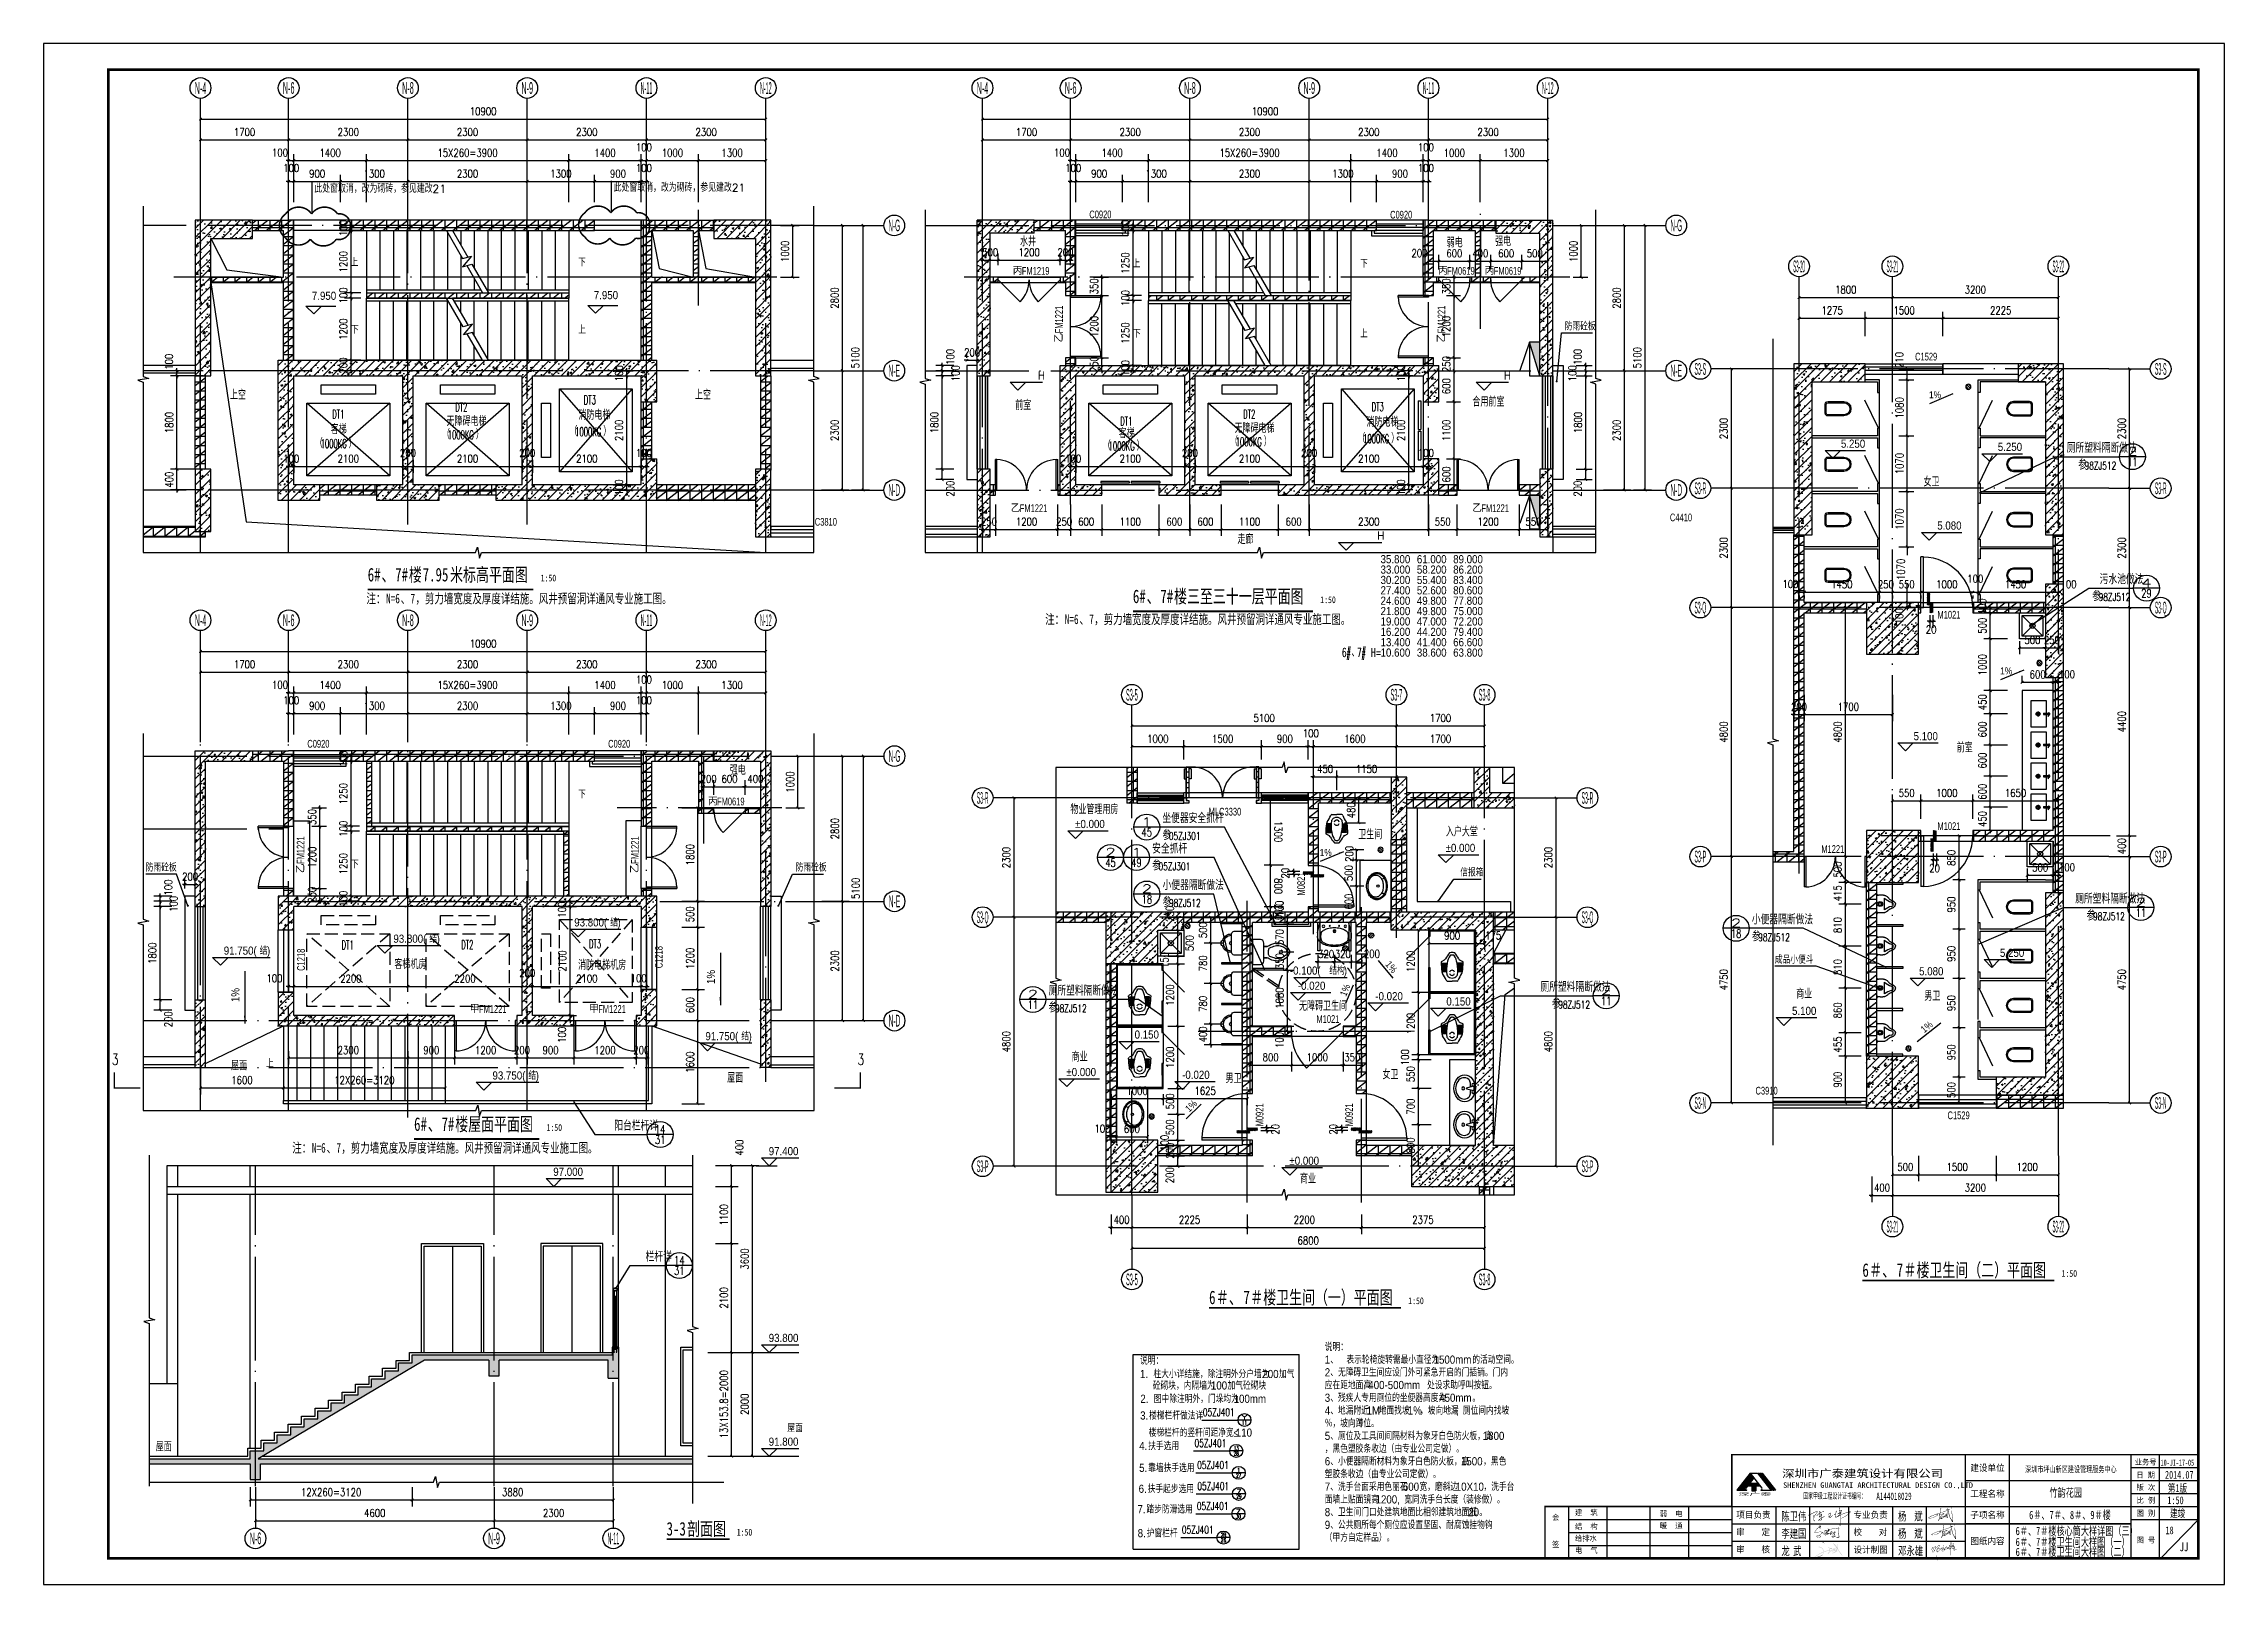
# Model space of a CAD drawing. Extents: x 718358 to 1668613, y -348838 to -159582.
# Drawn here: x 802458 to 844508, y -200981 to -171281 of the extents above; entities that cross this region are included whole.
import ezdxf
from ezdxf.enums import TextEntityAlignment as Align

# ---------------------------------------------------------------- set-up
doc = ezdxf.new("R2010")
doc.units = 0
doc.header["$LTSCALE"] = 1000
doc.linetypes.add('DASH', pattern=[0.35, 0.25, -0.1])
doc.linetypes.add('DOTE', pattern=[2.42, 2, -0.2, 0.02, -0.2])
for name, color, linetype in [('EQUIP_消防', 7, 'Continuous'), ('PUB_DIM', 73, 'Continuous'), ('PUB_TEXT', 10, 'Continuous'), ('WINDOW_TEXT', 7, 'Continuous'), ('变更', 6, 'Continuous'), ('图层1', 1, 'Continuous'), ('建-厨卫用具', 66, 'Continuous'), ('建-可见线', 7, 'Continuous'), ('建-图例填充', 251, 'Continuous'), ('建-图框', 4, 'Continuous'), ('建-墙体', 2, 'Continuous'), ('建-尺寸', 73, 'Continuous'), ('建-引出', 3, 'Continuous'), ('建-影线', 8, 'Continuous'), ('建-房间名', 7, 'Continuous'), ('建-柱子', 6, 'Continuous'), ('建-标高', 3, 'Continuous'), ('建-楼梯', 4, 'Continuous'), ('建-楼梯-扶手', 3, 'Continuous'), ('建-楼梯-护栏', 163, 'Continuous'), ('建-符号', 3, 'Continuous'), ('建-符号说明', 7, 'Continuous'), ('建-索引', 3, 'Continuous'), ('建-轴标', 3, 'Continuous'), ('建-轴网', 14, 'DOTE'), ('建-门', 4, 'Continuous'), ('建-门窗', 4, 'Continuous'), ('建-门窗-编号', 7, 'Continuous'), ('建-门窗剖', 4, 'Continuous'), ('建-阳台', 5, 'Continuous'), ('排水线', 41, 'Continuous'), ('粉刷层', 9, 'Continuous'), ('车位', 5, 'Continuous'), ('高差符号', 7, 'Continuous')]:
    doc.layers.add(name, color=color, linetype=linetype)
doc.styles.add('-宋体', font='', dxfattribs={"width": 0.8})
doc.styles.add('_TCH_AXIS', font='gt宽度调整.shx', dxfattribs={"bigfont": 'gt国标汉字.shx'})
doc.styles.add('_TCH_DIM', font='gt单线西文.shx', dxfattribs={"width": 0.8, "bigfont": 'gt单线中文.shx'})
doc.styles.add('_TCH_LABEL', font='COMPLEX', dxfattribs={"bigfont": 'GBCBIG'})
doc.styles.add('_TCH_SPACE', font='gt单线西文.shx', dxfattribs={"width": 0.8, "height": 5, "bigfont": 'gt单线中文.shx'})
doc.styles.add('_TCH_WINDOW', font='gt单线西文.shx', dxfattribs={"height": 3.5, "bigfont": 'gt单线中文.shx'})
doc.styles.add('DIM_FONT', font='SIMPLEX.shx', dxfattribs={"width": 0.8, "bigfont": 'GBCBIG.shx'})
doc.styles.add('HT', font='simhei.ttf', dxfattribs={"width": 1.2})
doc.styles.add('单线字', font='', dxfattribs={"width": 0.7})
doc.styles.add('图框', font='')
doc.styles.add('黑体字', font='simhei.ttf', dxfattribs={"width": 0.7})
doc.styles.get('-宋体').set_extended_font_data('NSimSun')
doc.styles.get('单线字').set_extended_font_data('SimSun')
doc.styles.get('图框').set_extended_font_data('SimSun')
doc.dimstyles.new('DIMN50', dxfattribs={"dimscale": 0.5, "dimtxt": 300, "dimasz": 100, "dimexe": 250, "dimexo": 300, "dimgap": 150, "dimtad": 1, "dimdec": 0, "dimzin": 0, "dimdsep": 46, "dimtxsty": 'DIM_FONT', "dimblk": 'ARCHTICK', "dimcen": 0.09, "dimdle": 1, "dimclrt": 7, "dimazin": 2, "dimtfac": 1, "dimtdec": 0, "dimtix": 1, "dimtmove": 2, "dimatfit": 3, "dimldrblk": 'ARCHTICK', "dimfxl": 1, "dimtolj": 1, "dimtzin": 0, "dimarcsym": 0})
pattern_1 = [(45, (0, 0), (-88.388348, 88.388348), []), (50, (0, 0), (358.63009, -31.37607), [37.5, -412.5]), (355, (0, 0), (-69.37567, 376.09607), [30, -330]), (100.4514, (29.9, -2.6), (289.25469, 344.71977), [31.8701, -350.57106]), (46.1842, (0, 100), (533.62052, -82.7595), [56.25, -618.75]), (96.6356, (44.47, 93.1), (467.33135, 487.05894), [47.80514, -525.8565]), (351.1842, (0, 100), (467.33097, 487.0593), [45, -495]), (21, (50, 75), (298.45353, -201.30945), [37.5, -412.5]), (326, (50, 75), (121.65767, 362.57502), [30, -330]), (71.4514, (74.87, 58.22), (420.11131, 161.26525), [31.8701, -350.57106]), (37.5, (0, 0), (6.079928, 166.446927), [0, -326, 0, -335, 0, -331.25]), (7.5, (0, 0), (131.53477, 197.205856), [0, -191, 0, -318.5, 0, -126.25]), (327.5, (-111.5, 0), (266.911218, -11.277436), [0, -125, 0, -390, 0, -517.5]), (317.5, (-161.5, 0), (291.593085, 50.05249), [0, -162.5, 0, -259, 0, -367.5])]
pattern_2 = [(0, (0, 0), (0, 175), []), (37.875, (200, 0), (-84.807639, 109.038328), []), (90, (200, 0), (-225, 1e-14), [])]

msp = doc.modelspace()

# ---------------------------------------------------------------- texts
at = {"layer": 'WINDOW_TEXT', "style": '_TCH_WINDOW', "width": 0.705882}
for s, rotation, p in [('C1529', 359.99999, (838544.2, -177388.3)), ('C0920', 0, (807542.8, -184851.1)), ('C0920', 0, (813342.8, -184851.1)), ('C1529', 0, (839169.5, -192013.3))]:
    msp.add_text(s, height=148.75, rotation=rotation, dxfattribs=at).set_placement(p)
at = {"layer": '变更', "style": '_TCH_LABEL'}
for p in [(807679.5, -174153.9), (813449.5, -174133.4)]:
    msp.add_text('此处窗取消，改为砌砖，参见建改21', height=151.915, dxfattribs=at).set_placement(p)
at = {"layer": '建-图框'}
for s, height, style, width, p in [('深圳市广泰建筑设计有限公司 ', 148.275, '-宋体', 1.18025, (835980.4, -198918.3)), ('深广泰 ', 51.6, '-宋体', 3, (835138.3, -199268.3)), ('SHENZHEN GUANGTAI ARCHITECTURAL DESIGN CO.,LTD', 105.91, '-宋体', 0.920595, (835999.4, -199120.2)), ('国家甲级工程设计证书编号：', 112.97, 'HT', 0.590125, (836390, -199331.6)), ('A144018029', 141.21, 'HT', 0.590125, (837796.9, -199351.3))]:
    msp.add_text(s, height=height, dxfattribs=dict(at, style=style, width=width)).set_placement(p)
at = {"layer": '建-图框', "style": '图框', "oblique": 360, "width": 0.9442}
for s, p in [('建设单位', (839940.9, -198730.6)), ('工程名称', (839940.9, -199230.6)), ('子项名称', (839940.9, -199637)), ('图纸内容', (839940.9, -200140))]:
    msp.add_text(s, height=125, rotation=0, dxfattribs=at).set_placement(p, align=Align.MIDDLE)
for s, p in [('业务号', (842990, -198674.9)), ('日 期', (842990, -198924.9)), ('版 次', (842995, -199163)), ('比 例', (842995, -199413.3)), ('图 别', (842995, -199661.7)), ('图 号', (842994.5, -200179.8))]:
    msp.add_text(s, height=105.98, rotation=0, dxfattribs=at).set_placement(p, align=Align.CENTER)
at = {"layer": '建-图框', "color": 40, "style": '单线字'}
for s, height, width, p in [('10-JI-17-05', 120, 0.6, (843278.3, -198693.8)), ('1:50', 150, 0.7, (843408.8, -199434.4)), ('第1版', 150, 0.7, (843416.4, -199200.8)), ('陈卫伟', 163.78, 0.7, (835966.5, -199751.6)), ('杨', 163.8, 0.7, (838216.5, -199751.6)), ('斌', 163.8, 0.7, (838528.8, -199751.6)), ('6＃、7＃、8＃、9＃楼', 160, 0.7, (840743.3, -199722.8)), ('建竣', 150, 0.7, (843460.6, -199686.1)), ('李建国', 163.78, 0.7, (835966.5, -200085)), ('杨', 163.8, 0.7, (838216.5, -200085)), ('斌', 163.8, 0.7, (838528.8, -200085)), ('6＃、7＃楼核心筒大样详图（三）', 160, 0.7, (840483, -200030.8)), ('6＃、7＃楼卫生间大样图（一）', 160, 0.7, (840483, -200240.9)), ('18', 150, 0.7, (843372.7, -200014.1)), ('龙', 163.8, 0.7, (835966.5, -200418.3)), ('武', 163.8, 0.7, (836192.7, -200418.3)), ('邓永雄', 163.78, 0.7, (838216.5, -200418.3)), ('6＃、7＃楼卫生间大样图（二）', 160, 0.7, (840483, -200434.5))]:
    msp.add_text(s, height=height, dxfattribs=dict(at, width=width)).set_placement(p)
at = {"layer": '建-图框', "style": '图框', "oblique": 360, "width": 0.9442}
for s, height, p in [('会', 106, (831544.1, -199741.7)), ('建  筑', 105.98, (831986.9, -199648.8)), ('弱  电', 105.98, (833622.6, -199669.7)), ('项目负责', 125, (835097.2, -199701.7)), ('专业负责', 125, (837356.9, -199703.6)), ('签', 106, (831544.1, -200262.7)), ('结  构', 105.98, (831986.9, -199917.3)), ('给排水', 105.98, (831986.9, -200144)), ('暖  通', 105.98, (833622.6, -199901.4)), ('审    定', 125, (835094.2, -200037)), ('校    对', 125, (837356.9, -200034.4)), ('电  气', 105.98, (831986.9, -200377)), ('审    核', 125, (835094.2, -200368.1)), ('设计制图', 125, (837356.9, -200373.9))]:
    msp.add_text(s, height=height, rotation=0, dxfattribs=at).set_placement(p)
at = {"layer": '建-引出', "style": '_TCH_DIM', "width": 0.8}
for s, p in [('信报箱', (829775, -187331.6)), ('成品小便斗', (835839.5, -189014.3))]:
    msp.add_text(s, height=143.31, dxfattribs=at).set_placement(p)
at = {"layer": '建-房间名'}
for s, height, style, width, p in [('水井', 192.91, 'DIM_FONT', 0.8, (821286.3, -175187.5)), ('弱电', 192.91, 'DIM_FONT', 0.8, (829511.5, -175208.7)), ('强电', 192.91, 'DIM_FONT', 0.8, (830446.8, -175182)), ('上空', 192.91, 'DIM_FONT', 0.8, (806051.7, -178142.8)), ('DT2', 170, 'DIM_FONT', 0.564706, (810394.1, -178372.7)), ('DT3', 170, 'DIM_FONT', 0.564706, (812872.3, -178234)), ('上空', 192.91, 'DIM_FONT', 0.8, (815018.2, -178142.8)), ('前室', 192.91, 'DIM_FONT', 0.8, (821193, -178341.6)), ('DT3', 170, 'DIM_FONT', 0.564706, (828066.1, -178368.5)), ('合用前室', 192.91, 'DIM_FONT', 0.8, (830008.8, -178276.4)), ('客梯', 192.91, 'DIM_FONT', 0.8, (807994.2, -178806.4)), ('DT1', 170, 'DIM_FONT', 0.564706, (808023.6, -178509)), ('（', 192.9, 'DIM_FONT', 0.8, (810139.1, -178906.2)), ('无障碍电梯', 192.91, 'DIM_FONT', 0.8, (810226.6, -178651.9)), ('）', 192.9, 'DIM_FONT', 0.8, (810790.9, -178906.2)), ('（', 192.9, 'DIM_FONT', 0.8, (812595.6, -178846.4)), ('1000KG', 170, 'DIM_FONT', 0.564706, (812707.9, -178846.4)), ('消防电梯', 192.91, 'DIM_FONT', 0.8, (812770.6, -178531.5)), ('）', 192.9, 'DIM_FONT', 0.8, (813247.4, -178846.4)), ('客梯', 192.91, 'DIM_FONT', 0.8, (823188, -178882.2)), ('DT1', 170, 'DIM_FONT', 0.564706, (823217.3, -178643.5)), ('无障碍电梯', 192.91, 'DIM_FONT', 0.8, (825420.4, -178786.3)), ('DT2', 170, 'DIM_FONT', 0.564706, (825587.9, -178507.2)), ('消防电梯', 192.91, 'DIM_FONT', 0.8, (827964.4, -178666)), ('（', 192.9, 'DIM_FONT', 0.8, (807687.9, -179076.3)), ('1000KG', 170, 'DIM_FONT', 0.564706, (807800.2, -179076.3)), ('）', 192.9, 'DIM_FONT', 0.8, (808339.6, -179076.3)), ('1000KG', 170, 'DIM_FONT', 0.564706, (810251.5, -178906.2)), ('（', 192.9, 'DIM_FONT', 0.8, (822881.6, -179122.7)), ('1000KG', 170, 'DIM_FONT', 0.564706, (822994, -179122.7)), ('）', 192.9, 'DIM_FONT', 0.8, (823533.4, -179122.7)), ('（', 192.9, 'DIM_FONT', 0.8, (825332.9, -179040.7)), ('1000KG', 170, 'DIM_FONT', 0.564706, (825445.2, -179040.7)), ('）', 192.9, 'DIM_FONT', 0.8, (825984.7, -179040.7)), ('（', 192.9, 'DIM_FONT', 0.8, (827789.4, -178980.8)), ('1000KG', 170, 'DIM_FONT', 0.564706, (827901.7, -178980.8)), ('）', 192.9, 'DIM_FONT', 0.8, (828441.1, -178980.8)), ('女卫', 192.91, 'DIM_FONT', 0.8, (838706.6, -179818.9)), ('走廊', 192.91, 'DIM_FONT', 0.8, (825477.9, -180927.5)), ('前室', 192.91, 'DIM_FONT', 0.8, (839346.6, -184943.5)), ('强电', 192.91, 'DIM_FONT', 0.8, (815689.5, -185376.8)), ('物业管理用房', 192.91, 'DIM_FONT', 0.8, (822256.6, -186133.5)), ('卫生间', 192.91, 'DIM_FONT', 0.8, (827806.4, -186618)), ('入户大堂', 192.91, 'DIM_FONT', 0.8, (829496.2, -186563.7)), ('DT1', 170, 'DIM_FONT', 0.564706, (808202.2, -188739.6)), ('DT2', 170, 'DIM_FONT', 0.564706, (810509.4, -188735.5)), ('DT3', 170, 'DIM_FONT', 0.564706, (812972.9, -188719.6)), ('客梯机房', 192.91, 'DIM_FONT', 0.8, (809222.5, -189119.9)), ('消防电梯机房', 192.91, 'DIM_FONT', 0.8, (812764.6, -189133.3)), ('商业', 192.91, 'DIM_FONT', 0.8, (836250.5, -189689.5)), ('男卫', 192.91, 'DIM_FONT', 0.8, (838722.8, -189731)), ('无障碍卫生间', 192.91, 'DIM_FONT', 0.8, (826665.4, -189924.4)), ('屋面', 192.91, 'DIM_FONT', 0.8, (806071.6, -191074)), ('商业', 192.91, 'DIM_FONT', 0.8, (822280.3, -190904.6)), ('屋面', 192.91, 'DIM_FONT', 0.8, (815637.2, -191307.7)), ('男卫', 192.91, 'DIM_FONT', 0.8, (825249.2, -191320)), ('女卫', 192.91, 'DIM_FONT', 0.8, (828273.7, -191244.7)), ('商业', 192.91, 'DIM_FONT', 0.8, (826684.2, -193253)), ('说明：', 143.31, '_TCH_DIM', 0.8, (827161.3, -196481.6)), ('1', 157.5, '_TCH_DIM', 0.888889, (827161.3, -196726.6)), ('、', 143.3, '_TCH_DIM', 0.8, (827267.9, -196726.6)), ('表示轮椅旋转需最小直径为', 143.307, '_TCH_DIM', 0.8, (827580.2, -196726.6)), ('1500mm', 157.5, '_TCH_DIM', 0.888889, (829260.2, -196726.6)), ('的活动空间。', 143.31, '_TCH_DIM', 0.8, (830006.9, -196726.6)), ('应在距地面高', 143.31, '_TCH_DIM', 0.8, (827161.3, -197216.6)), ('2', 157.5, '_TCH_DIM', 0.888889, (827161.3, -196971.6)), ('、无障碍卫生间应设门外可紧急开启的门插销。门内', 143.307, '_TCH_DIM', 0.8, (827267.9, -196971.6)), ('400-500mm', 157.5, '_TCH_DIM', 0.888889, (828001.3, -197216.6)), ('处设求助呼叫按钮。', 143.31, '_TCH_DIM', 0.8, (829134.6, -197216.6)), ('4', 157.5, '_TCH_DIM', 0.888889, (827161.3, -197706.6)), ('3', 157.5, '_TCH_DIM', 0.888889, (827161.3, -197461.6)), ('、残疾人专用厕位的坐便器高度为', 143.307, '_TCH_DIM', 0.8, (827267.9, -197461.6)), ('、地漏附近', 143.31, '_TCH_DIM', 0.8, (827267.9, -197706.6)), ('1M', 157.5, '_TCH_DIM', 0.888889, (827967.9, -197706.6)), ('地面找坡', 143.31, '_TCH_DIM', 0.8, (828202.6, -197706.6)), ('1%', 157.5, '_TCH_DIM', 0.888889, (828762.6, -197706.6)), ('，坡向地漏', 143.31, '_TCH_DIM', 0.8, (828997.3, -197706.6)), ('450mm', 157.5, '_TCH_DIM', 0.888889, (829367.9, -197461.6)), ('厕位间内找坡', 143.31, '_TCH_DIM', 0.8, (829823.9, -197706.6)), ('。', 143.3, '_TCH_DIM', 0.8, (830007.9, -197461.6)), ('屋面', 143.31, '_TCH_SPACE', 0.8, (816799.4, -198043.4)), ('5', 157.5, '_TCH_DIM', 0.888889, (827161.3, -198196.6)), ('％，坡向蹲位。', 143.31, '_TCH_DIM', 0.8, (827161.3, -197951.6)), ('、厕位及工具间间隔材料为象牙白色防火板，高', 143.307, '_TCH_DIM', 0.8, (827267.9, -198196.6)), (',', 157.5, '_TCH_DIM', 0.888889, (829697.3, -197706.6)), ('1800', 157.5, '_TCH_DIM', 0.888889, (830207.9, -198196.6)), ('屋面', 192.91, 'DIM_FONT', 0.8, (804619.6, -198418.7)), ('，黑色塑胶条收边（由专业公司定做）。', 143.307, '_TCH_DIM', 0.8, (827161.3, -198441.6)), ('塑胶条收边（由专业公司定做）。', 143.307, '_TCH_DIM', 0.8, (827161.3, -198931.6)), ('6', 157.5, '_TCH_DIM', 0.888889, (827161.3, -198686.6)), ('、小便器隔断材料为象牙白色防火板，高', 143.307, '_TCH_DIM', 0.8, (827267.9, -198686.6)), ('1500', 157.5, '_TCH_DIM', 0.888889, (829787.9, -198686.6)), ('，黑色', 143.31, '_TCH_DIM', 0.8, (830214.6, -198686.6)), ('面墙上贴面镜高', 143.31, '_TCH_DIM', 0.8, (827161.3, -199421.6)), ('7', 157.5, '_TCH_DIM', 0.888889, (827161.3, -199176.6)), ('、洗手台面采用色丽石', 143.31, '_TCH_DIM', 0.8, (827267.9, -199176.6)), ('1200,', 157.5, '_TCH_DIM', 0.888889, (828141.3, -199421.6)), ('600', 157.5, '_TCH_DIM', 0.888889, (828667.9, -199176.6)), ('宽同洗手台长度（装修做）。', 143.307, '_TCH_DIM', 0.8, (828694.6, -199421.6)), ('宽，磨斜边', 143.31, '_TCH_DIM', 0.8, (828987.9, -199176.6)), ('10X10', 157.5, '_TCH_DIM', 0.888889, (829687.9, -199176.6)), ('，洗手台', 143.31, '_TCH_DIM', 0.8, (830221.3, -199176.6)), ('8', 157.5, '_TCH_DIM', 0.888889, (827161.3, -199666.6)), ('、卫生间门口处建筑地面比相邻建筑地面低', 143.307, '_TCH_DIM', 0.8, (827267.9, -199666.6)), ('20', 157.5, '_TCH_DIM', 0.888889, (829927.9, -199666.6)), ('。', 143.3, '_TCH_DIM', 0.8, (830141.3, -199666.6)), ('9', 157.5, '_TCH_DIM', 0.888889, (827161.3, -199911.6)), ('（甲方自定样品）。', 143.31, '_TCH_DIM', 0.8, (827161.3, -200156.6)), ('、公共厕所每个厕位应设置坚固、耐腐蚀挂物钩', 143.307, '_TCH_DIM', 0.8, (827267.9, -199911.6))]:
    msp.add_text(s, height=height, dxfattribs=dict(at, style=style, width=width)).set_placement(p)
at = {"layer": '建-标高', "style": '_TCH_DIM'}
for s, height, width, p in [('H', 157.5, 0.888889, (821629.5, -177755.2)), ('H', 157.5, 0.888889, (830616.5, -177755.2)), ('H', 157.5, 0.888889, (828175, -180842.2)), ('93.800(', 157.5, 0.888889, (812690, -188298.6)), ('结', 143.3, 0.8, (813383.3, -188298.6)), (')', 157.5, 0.888889, (813523.3, -188298.6)), ('91.750(', 157.5, 0.888889, (805932.1, -188843.1)), ('结', 143.3, 0.8, (806625.4, -188843.1)), (')', 157.5, 0.888889, (806765.4, -188843.1)), ('93.800(', 157.5, 0.888889, (809203.3, -188612.7)), ('结', 143.3, 0.8, (809896.7, -188612.7)), (')', 157.5, 0.888889, (810036.7, -188612.7)), ('91.750(', 157.5, 0.888889, (815218.3, -190491.8)), ('结', 143.3, 0.8, (815911.7, -190491.8)), (')', 157.5, 0.888889, (816051.7, -190491.8)), ('93.750(', 157.5, 0.888889, (811113.5, -191249.6)), ('结', 143.3, 0.8, (811806.8, -191249.6)), (')', 157.5, 0.888889, (811946.8, -191249.6)), ('97.400', 157.5, 0.888889, (816439.9, -192708.7)), ('97.000', 157.5, 0.888889, (812285.5, -193105.8)), ('93.800', 157.5, 0.888889, (816439.9, -196308.7)), ('91.800', 157.5, 0.888889, (816439.9, -198308.7))]:
    msp.add_text(s, height=height, dxfattribs=dict(at, width=width)).set_placement(p)
at = {"layer": '建-符号', "style": '_TCH_DIM', "width": 0.888889}
for p in [(838812.8, -178116.4, 0), (840184.5, -183440, 0), (827063.4, -186940, 0)]:
    msp.add_text('1%', height=135, dxfattribs=at).set_placement(p)
for height, rotation, p in [(157.5, 90, (815404.1, -189407.1)), (135, 309.47835, (828320.5, -189032.4)), (157.5, 90, (806234.8, -189756.3)), (135, 67.45308, (827571.2, -189657.6)), (135, 38.47269, (838719.2, -190358.6)), (135, 43.8308, (824547.6, -191888.6))]:
    msp.add_text('1%', height=height, rotation=rotation, dxfattribs=at).set_placement(p)
at = {"layer": '建-符号说明'}
for s, height, style, width, p in [('上', 143.3, '_TCH_DIM', 0.8, (808375.8, -175572.7)), ('下', 143.3, '_TCH_DIM', 0.8, (812765.3, -175572.7)), ('上', 143.3, '_TCH_DIM', 0.8, (823454.2, -175597.7)), ('下', 143.3, '_TCH_DIM', 0.8, (827843.8, -175597.7)), ('7.950', 157.5, '_TCH_DIM', 0.888889, (807631.1, -176219.8)), ('7.950', 157.5, '_TCH_DIM', 0.888889, (813066.9, -176207)), ('下', 143.3, '_TCH_DIM', 0.8, (808386.8, -176872.7)), ('上', 143.3, '_TCH_DIM', 0.8, (812765.3, -176872.7)), ('下', 143.3, '_TCH_DIM', 0.8, (823465.3, -176947.7)), ('上', 143.3, '_TCH_DIM', 0.8, (827843.8, -176947.7)), ('防雨砼板', 143.31, '_TCH_DIM', 0.8, (831787.9, -176805.7)), ('5.250', 157.5, '_TCH_DIM', 0.888889, (837113.9, -179070.8)), ('5.250', 157.5, '_TCH_DIM', 0.888889, (840139.4, -179132.5)), ('5.080', 157.5, '_TCH_DIM', 0.888889, (838971.7, -180649)), ('35.800', 157.5, '_TCH_DIM', 0.888889, (828237.6, -181297.7)), ('61.000', 157.5, '_TCH_DIM', 0.888889, (828937.6, -181297.7)), ('89.000', 157.5, '_TCH_DIM', 0.888889, (829637.6, -181297.7)), ('6#', 261.39, '黑体字', 0.7, (808707.3, -181647.2)), ('、', 261.4, '黑体字', 0.7, (808972, -181647.2)), ('7#', 261.39, '黑体字', 0.7, (809236.6, -181647.2)), ('楼', 261.4, '黑体字', 0.7, (809501.2, -181647.2)), ('7.95', 261.39, '黑体字', 0.7, (809765.9, -181647.2)), ('米标高平面图', 261.39, '黑体字', 0.7, (810295.2, -181647.2)), ('1:50', 130.7, '黑体字', 0.7, (812043.4, -181647.2)), ('33.000', 157.5, '_TCH_DIM', 0.888889, (828237.6, -181497.7)), ('30.200', 157.5, '_TCH_DIM', 0.888889, (828237.6, -181697.7)), ('58.200', 157.5, '_TCH_DIM', 0.888889, (828937.6, -181497.7)), ('55.400', 157.5, '_TCH_DIM', 0.888889, (828937.6, -181697.7)), ('86.200', 157.5, '_TCH_DIM', 0.888889, (829637.6, -181497.7)), ('83.400', 157.5, '_TCH_DIM', 0.888889, (829637.6, -181697.7)), ('注：', 186.71, '黑体字', 0.7, (808682.4, -182069.5)), ('N=6', 186.71, '黑体字', 0.7, (809060.4, -182069.5)), ('、', 186.7, '黑体字', 0.7, (809344, -182069.5)), ('7', 186.7, '黑体字', 0.7, (809533, -182069.5)), ('，剪力墙宽度及厚度详结施。风井预留洞详通风专业施工图。', 186.709, '黑体字', 0.7, (809627.5, -182069.5)), ('6#', 261.39, '黑体字', 0.7, (823461.7, -182065.5)), ('、', 261.4, '黑体字', 0.7, (823726.4, -182065.5)), ('7#', 261.39, '黑体字', 0.7, (823991, -182065.5)), ('楼三至三十一层平面图', 261.39, '黑体字', 0.7, (824255.7, -182065.5)), ('1:50', 130.7, '黑体字', 0.7, (827075.9, -182065.5)), ('27.400', 157.5, '_TCH_DIM', 0.888889, (828237.6, -181897.7)), ('24.600', 157.5, '_TCH_DIM', 0.888889, (828237.6, -182097.7)), ('49.800', 157.5, '_TCH_DIM', 0.888889, (828937.6, -182097.7)), ('52.600', 157.5, '_TCH_DIM', 0.888889, (828937.6, -181897.7)), ('80.600', 157.5, '_TCH_DIM', 0.888889, (829637.6, -181897.7)), ('77.800', 157.5, '_TCH_DIM', 0.888889, (829637.6, -182097.7)), ('注：', 186.71, '黑体字', 0.7, (821769.4, -182469.4)), ('N=6', 186.71, '黑体字', 0.7, (822147.4, -182469.4)), ('、', 186.7, '黑体字', 0.7, (822431, -182469.4)), ('7', 186.7, '黑体字', 0.7, (822620, -182469.4)), ('，剪力墙宽度及厚度详结施。风井预留洞详通风专业施工图。', 186.709, '黑体字', 0.7, (822714.5, -182469.4)), ('21.800', 157.5, '_TCH_DIM', 0.888889, (828237.6, -182297.7)), ('19.000', 157.5, '_TCH_DIM', 0.888889, (828237.6, -182497.7)), ('49.800', 157.5, '_TCH_DIM', 0.888889, (828937.6, -182297.7)), ('47.000', 157.5, '_TCH_DIM', 0.888889, (828937.6, -182497.7)), ('75.000', 157.5, '_TCH_DIM', 0.888889, (829637.6, -182297.7)), ('72.200', 157.5, '_TCH_DIM', 0.888889, (829637.6, -182497.7)), ('6#', 170, 'DIM_FONT', 0.564706, (827496.5, -183101.7)), ('7#', 170, 'DIM_FONT', 0.564706, (827787.1, -183101.7)), ('16.200', 157.5, '_TCH_DIM', 0.888889, (828237.6, -182697.7)), ('13.400', 157.5, '_TCH_DIM', 0.888889, (828237.6, -182897.7)), ('44.200', 157.5, '_TCH_DIM', 0.888889, (828937.6, -182697.7)), ('41.400', 157.5, '_TCH_DIM', 0.888889, (828937.6, -182897.7)), ('66.600', 157.5, '_TCH_DIM', 0.888889, (829637.6, -182897.7)), ('79.400', 157.5, '_TCH_DIM', 0.888889, (829637.6, -182697.7)), ('、', 192.9, 'DIM_FONT', 0.8, (827674.8, -183101.7)), ('H=', 170, 'DIM_FONT', 0.564706, (828052.3, -183101.7)), ('10.600', 157.5, '_TCH_DIM', 0.888889, (828237.6, -183097.7)), ('38.600', 157.5, '_TCH_DIM', 0.888889, (828937.6, -183097.7)), ('63.800', 157.5, '_TCH_DIM', 0.888889, (829637.6, -183097.7)), ('5.100', 157.5, '_TCH_DIM', 0.888889, (838515.1, -184708.9)), ('下', 143.3, '_TCH_DIM', 0.8, (812765.3, -185826.7)), ('%%P0.000', 157.5, '_TCH_DIM', 0.888889, (822348.4, -186401.8)), ('防雨砼板', 143.31, '_TCH_DIM', 0.8, (804426.9, -187237.9)), ('下', 143.3, '_TCH_DIM', 0.8, (808386.8, -187176.7)), ('防雨砼板', 143.31, '_TCH_DIM', 0.8, (816959.3, -187237.9)), ('%%P0.000', 157.5, '_TCH_DIM', 0.888889, (829491.8, -186862.4)), ('5.250', 157.5, '_TCH_DIM', 0.888889, (840180.5, -188885.5)), ('-0.100(', 157.5, '_TCH_DIM', 0.888889, (826488.7, -189226.9)), ('结构', 143.31, '_TCH_DIM', 0.8, (827248.7, -189226.9)), (')', 157.5, '_TCH_DIM', 0.888889, (827528.7, -189226.9)), ('5.080', 157.5, '_TCH_DIM', 0.888889, (838621.9, -189241.4)), ('-0.020', 157.5, '_TCH_DIM', 0.888889, (826642.6, -189520)), ('-0.020', 157.5, '_TCH_DIM', 0.888889, (828136.1, -189721.4)), ('0.150', 157.5, '_TCH_DIM', 0.888889, (829506, -189822.8)), ('5.100', 157.5, '_TCH_DIM', 0.888889, (836171.6, -190003.9)), ('0.150', 157.5, '_TCH_DIM', 0.888889, (823494.9, -190460.7)), ('3', 212.5, '_TCH_LABEL', 0.705882, (803774, -190969)), ('上', 143.3, '_TCH_DIM', 0.8, (806748.2, -191016)), ('3', 212.5, '_TCH_LABEL', 0.705882, (818153.7, -190969)), ('%%P0.000', 157.5, '_TCH_DIM', 0.888889, (822179.4, -191183.8)), ('-0.020', 157.5, '_TCH_DIM', 0.888889, (824411.5, -191236.3)), ('6#', 261.39, '黑体字', 0.7, (809601.2, -192239)), ('、', 261.4, '黑体字', 0.7, (809865.9, -192239)), ('7#', 261.39, '黑体字', 0.7, (810130.5, -192239)), ('楼屋面平面图', 261.39, '黑体字', 0.7, (810395.1, -192239)), ('1:50', 130.7, '黑体字', 0.7, (812156.8, -192239)), ('注：', 186.71, '黑体字', 0.7, (807252.7, -192658.3)), ('N=6', 186.71, '黑体字', 0.7, (807630.8, -192658.3)), ('7', 186.7, '黑体字', 0.7, (808103.4, -192658.3)), ('，剪力墙宽度及厚度详结施。风井预留洞详通风专业施工图。', 186.709, '黑体字', 0.7, (808197.9, -192658.3)), ('、', 186.7, '黑体字', 0.7, (807914.3, -192658.3)), ('%%P0.000', 157.5, '_TCH_DIM', 0.888889, (826480.3, -192892.7)), ('6', 261.4, '黑体字', 0.7, (837527.9, -195052.3)), ('＃、', 261.39, '黑体字', 0.7, (837660.2, -195052.3)), ('7', 261.4, '黑体字', 0.7, (838189.5, -195052.3)), ('＃楼卫生间（二）平面图', 261.392, '黑体字', 0.7, (838321.8, -195052.3)), ('1:50', 130.7, '黑体字', 0.7, (841369.5, -195052.3)), ('6', 261.4, '黑体字', 0.7, (824930.6, -195579)), ('＃、', 261.39, '黑体字', 0.7, (825063, -195579)), ('7', 261.4, '黑体字', 0.7, (825592.3, -195579)), ('＃楼卫生间（一）平面图', 261.392, '黑体字', 0.7, (825724.6, -195579)), ('1:50', 130.7, '黑体字', 0.7, (828772.2, -195579)), ('3-3', 261.39, '黑体字', 0.7, (814469.2, -200040.2)), ('剖面图', 261.39, '黑体字', 0.7, (814866.2, -200040.2)), ('1:50', 130.7, '黑体字', 0.7, (815823.6, -200040.2))]:
    msp.add_text(s, height=height, dxfattribs=dict(at, style=style, width=width)).set_placement(p)
at = {"layer": '建-符号说明', "linetype": 'Continuous', "style": '_TCH_LABEL'}
for s, height, p in [('污水池做法', 168.79, (842103.6, -181699.3)), ('参', 168.8, (841960.2, -182023.7))]:
    msp.add_text(s, height=height, dxfattribs=at).set_placement(p)
for s, width, p, p2 in [('4', 1.640625, (842905, -181756.1), (843106.2, -181756.1)), ('29', 0.772059, (842905, -181957.3), (843106.2, -181957.3))]:
    msp.add_text(s, height=161, dxfattribs=dict(at, width=width)).set_placement(p, p2, align=Align.FIT)
at = {"layer": '建-符号说明', "linetype": 'Continuous', "style": '_TCH_LABEL', "width": 0.705882}
msp.add_text('98ZJ512', height=148.75, dxfattribs=at).set_placement((842083.1, -182023.7))
at = {"layer": '建-索引', "style": '_TCH_LABEL'}
for s, height, p in [('厕所塑料隔断做法', 168.79, (841467.1, -179164.9)), ('参', 168.8, (841688.5, -179490.2)), ('坐便器安全抓杆', 168.79, (824030.7, -186304.6)), ('安全抓杆', 168.79, (823833.7, -186890.5)), ('参', 168.8, (824030.7, -186630)), ('参', 168.8, (823833.7, -187215.9)), ('小便器隔断做法', 168.79, (824034.2, -187595.1)), ('参', 168.8, (824034.2, -187920.5)), ('厕所塑料隔断做法', 168.79, (841631.3, -187854.9)), ('小便器隔断做法', 168.79, (835395.6, -188256.8)), ('参', 168.8, (841852.8, -188180.3)), ('参', 168.8, (835395.6, -188582.2)), ('厕所塑料隔断做法', 168.79, (821836.3, -189628.2)), ('厕所塑料隔断做法', 168.79, (831320.1, -189556.2)), ('参', 168.8, (821836.3, -189953.6)), ('参', 168.8, (831541.6, -189881.6)), ('阳台栏杆详', 168.79, (813463.3, -192231.1)), ('栏杆详', 168.79, (814065.4, -194756.7))]:
    msp.add_text(s, height=height, dxfattribs=at).set_placement(p)
for s, width, p, p2 in [('2', 1.875, (842633.3, -179222.6), (842834.5, -179222.6)), ('11', 1.09375, (842633.3, -179423.8), (842834.5, -179423.8)), ('1', 2.916667, (823627.5, -186362.3), (823828.8, -186362.3)), ('45', 0.75, (823627.5, -186563.5), (823828.8, -186563.5)), ('45', 0.75, (822930.6, -187149.4), (823131.8, -187149.4)), ('2', 1.875, (822930.6, -186948.2), (823131.8, -186948.2)), ('49', 0.75, (823430.6, -187149.4), (823631.8, -187149.4)), ('1', 2.916667, (823430.6, -186948.2), (823631.8, -186948.2)), ('2', 1.875, (823631.1, -187652.8), (823832.4, -187652.8)), ('18', 0.905172, (823631.1, -187854.1), (823832.4, -187854.1)), ('2', 1.875, (842797.5, -187912.6), (842998.8, -187912.6)), ('11', 1.09375, (842797.5, -188113.8), (842998.8, -188113.8)), ('2', 1.875, (834992.5, -188314.5), (835193.7, -188314.5)), ('18', 0.905172, (834992.5, -188515.7), (835193.7, -188515.7)), ('2', 1.875, (821433.1, -189685.9), (821634.4, -189685.9)), ('2', 1.875, (832486.4, -189613.9), (832687.6, -189613.9)), ('11', 1.09375, (821433.1, -189887.2), (821634.4, -189887.2)), ('11', 1.09375, (832486.4, -189815.1), (832687.6, -189815.1)), ('14', 0.846774, (814246, -192288.8), (814447.2, -192288.8)), ('31', 0.9375, (814246, -192490.1), (814447.2, -192490.1)), ('14', 0.846774, (814615.4, -194814.4), (814816.6, -194814.4)), ('31', 0.9375, (814615.4, -195015.6), (814816.6, -195015.6))]:
    msp.add_text(s, height=161, dxfattribs=dict(at, width=width)).set_placement(p, p2, align=Align.FIT)
at = {"layer": '建-索引', "style": '_TCH_LABEL', "width": 0.705882}
for s, p in [('98ZJ512', (841811.4, -179490.2)), ('05ZJ301', (824153.5, -186630)), ('05ZJ301', (823956.6, -187215.9)), ('98ZJ512', (824157.1, -187920.5)), ('98ZJ512', (841975.6, -188180.3)), ('98ZJ512', (835518.5, -188582.2)), ('98ZJ512', (821959.1, -189953.6)), ('98ZJ512', (831664.5, -189881.6))]:
    msp.add_text(s, height=148.75, dxfattribs=at).set_placement(p)
at = {"layer": '建-轴标', "style": '_TCH_AXIS'}
for s, width, p, p2 in [('N-4', 0.333333, (805369.7, -172248.8), (805596, -172248.8)), ('N-6', 0.344262, (807069.7, -172248.8), (807296, -172248.8)), ('N-8', 0.33871, (809369.7, -172248.8), (809596, -172248.8)), ('N-9', 0.344262, (811669.7, -172248.8), (811896, -172248.8)), ('N-11', 0.304348, (813969.7, -172248.8), (814196, -172248.8)), ('N-12', 0.269231, (816269.7, -172248.8), (816496, -172248.8)), ('N-4', 0.333333, (820448.2, -172248.8), (820674.4, -172248.8)), ('N-6', 0.344262, (822148.2, -172248.8), (822374.4, -172248.8)), ('N-8', 0.33871, (824448.2, -172248.8), (824674.4, -172248.8)), ('N-9', 0.344262, (826748.2, -172248.8), (826974.4, -172248.8)), ('N-11', 0.304348, (829048.2, -172248.8), (829274.4, -172248.8)), ('N-12', 0.269231, (831348.2, -172248.8), (831574.4, -172248.8)), ('N-G', 0.333333, (818746.7, -174898.3), (818973, -174898.3)), ('N-G', 0.333333, (833825.2, -174898.3), (834051.5, -174898.3)), ('S3-20', 0.21, (836194.1, -175687.5), (836420.3, -175687.5)), ('S3-21', 0.230769, (837994.1, -175687.5), (838220.3, -175687.5)), ('S3-22', 0.21, (841194.1, -175687.5), (841420.3, -175687.5)), ('S3-S', 0.2625, (834290.1, -177664.6), (834516.4, -177664.6)), ('S3-S', 0.2625, (843167, -177664.6), (843393.3, -177664.6)), ('N-E', 0.344262, (818746.7, -177698.3), (818973, -177698.3)), ('N-E', 0.344262, (833825.2, -177698.3), (834051.5, -177698.3)), ('N-D', 0.33871, (818746.7, -179998.3), (818973, -179998.3)), ('N-D', 0.33871, (833825.2, -179998.3), (834051.5, -179998.3)), ('S3-R', 0.2625, (834290.1, -179964.6), (834516.4, -179964.6)), ('S3-R', 0.2625, (843167, -179964.6), (843393.3, -179964.6)), ('S3-Q', 0.256098, (834290.1, -182264.8), (834516.4, -182264.8)), ('S3-Q', 0.256098, (843167, -182264.8), (843393.3, -182264.8)), ('N-4', 0.333333, (805369.7, -182509.3), (805596, -182509.3)), ('N-6', 0.344262, (807069.7, -182509.3), (807296, -182509.3)), ('N-8', 0.33871, (809369.7, -182509.3), (809596, -182509.3)), ('N-9', 0.344262, (811669.7, -182509.3), (811896, -182509.3)), ('N-11', 0.304348, (813969.7, -182509.3), (814196, -182509.3)), ('N-12', 0.269231, (816269.7, -182509.3), (816496, -182509.3)), ('S3-5', 0.2625, (823329.6, -183945.7), (823555.9, -183945.7)), ('S3-7', 0.2625, (828429.6, -183945.7), (828655.9, -183945.7)), ('S3-8', 0.2625, (830129.6, -183945.7), (830355.9, -183945.7)), ('N-G', 0.333333, (818751.5, -185127.3), (818977.8, -185127.3)), ('S3-R', 0.2625, (820451.4, -185933.6), (820677.6, -185933.6)), ('S3-R', 0.2625, (832113.7, -185933.6), (832340, -185933.6)), ('S3-P', 0.2625, (834290.1, -187064.6), (834516.4, -187064.6)), ('S3-P', 0.2625, (843167, -187064.6), (843393.3, -187064.6)), ('N-E', 0.344262, (818751.5, -187927.3), (818977.8, -187927.3)), ('S3-Q', 0.256098, (820451.4, -188233.6), (820677.6, -188233.6)), ('S3-Q', 0.256098, (832113.7, -188233.6), (832340, -188233.6)), ('N-D', 0.33871, (818751.5, -190227.3), (818977.8, -190227.3)), ('S3-N', 0.2625, (834290.1, -191814.6), (834516.4, -191814.6)), ('S3-N', 0.2625, (843167, -191814.6), (843393.3, -191814.6)), ('S3-P', 0.2625, (820451.4, -193033.6), (820677.6, -193033.6)), ('S3-P', 0.2625, (832113.7, -193033.6), (832340, -193033.6)), ('S3-21', 0.230769, (837994.1, -194197.7), (838220.3, -194197.7)), ('S3-22', 0.21, (841194.1, -194197.7), (841420.3, -194197.7)), ('S3-5', 0.2625, (823329.6, -195215.7), (823555.9, -195215.7)), ('S3-8', 0.2625, (830129.6, -195215.7), (830355.9, -195215.7)), ('N-6', 0.344262, (806429.9, -200207.4), (806656.2, -200207.4)), ('N-9', 0.344262, (811029.8, -200207.4), (811256.1, -200207.4)), ('N-11', 0.304348, (813329.9, -200207.4), (813556.2, -200207.4))]:
    msp.add_text(s, height=226.27, dxfattribs=dict(at, width=width)).set_placement(p, p2, align=Align.FIT)
at = {"layer": '建-门窗-编号', "style": '_TCH_WINDOW', "width": 0.705882}
for s, rotation, p in [('C0920', 0, (822621.3, -174647.5)), ('C0920', 0, (828421.3, -174652.6)), ('FM1219', 0, (821320.8, -175735.2)), ('FM0619', 0, (829520.8, -175735.2)), ('FM0619', 0, (830420.8, -175735.2)), ('FM1221', 90, (822111.3, -176865.7)), ('FM1221', 90, (829486.3, -176865.7)), ('FM1221', 360, (821280.8, -180310.1)), ('FM1221', 360, (830180.8, -180310.1)), ('C4410', 359.9999, (833817.2, -180488.3)), ('C3810', 360, (817328, -180572.7)), ('M1021', 360, (838975.2, -182363.3)), ('FM0619', 0, (815442.3, -185964.2)), ('FM1221', 90, (807488.5, -187094.7)), ('FM1221', 90, (813932.8, -187094.7)), ('M1021', 360, (838975.2, -186438.3)), ('M1221', 360, (836735.5, -186880.4)), ('M0821', 90.00007, (826779.6, -187702.5)), ('C1218', 90, (807494.7, -189154.2)), ('C1218', 90, (814394.7, -189104.2)), ('FM1221', 360, (810852.3, -189964.2)), ('FM1221', 360, (813152.3, -189964.2)), ('M0921', 90, (825979.6, -192152.5)), ('M0921', 90, (827704.6, -192152.5)), ('C3910', 0.00001, (835466.9, -191538.3))]:
    msp.add_text(s, height=148.75, rotation=rotation, dxfattribs=at).set_placement(p)
at = {"layer": '建-门窗-编号', "style": '_TCH_WINDOW'}
for s, rotation, p in [('丙', 0, (821145.8, -175735.2)), ('丙', 0, (829345.8, -175735.2)), ('丙', 0, (830245.8, -175735.2)), ('乙', 90, (822111.3, -177040.7)), ('乙', 90, (829486.3, -177040.7)), ('乙', 360, (821105.8, -180310.1)), ('乙', 360, (830005.8, -180310.1)), ('丙', 0, (815267.3, -185964.2)), ('乙', 90, (807488.5, -187269.7)), ('乙', 90, (813932.8, -187269.7)), ('甲', 360, (810677.3, -189964.2)), ('甲', 360, (812977.3, -189964.2))]:
    msp.add_text(s, height=143.3, rotation=rotation, dxfattribs=at).set_placement(p)
at = {"layer": '建-门窗-编号', "style": '_TCH_WINDOW', "width": 0.705882}
msp.add_text('M1021', height=148.75, dxfattribs=at).set_placement((827000.3, -190157.3))

# ---------------------------------------------------------------- blocks, each defined once
blk = doc.blocks.new('11111')
at = {"layer": '建-厨卫用具', "elevation": 0}
for points in [[(222494, -96607, -0.126406), (222565, -96631, -0.106014), (222628, -96694, -0.085975), (222664, -96779, -0.075721), (222672, -96884, -0.075721), (222648, -96986, -0.085975), (222600, -97065, -0.106014), (222528, -97119, -0.126406), (222455, -97132, -0.126406), (222383, -97108, -0.106014), (222321, -97045, -0.085975), (222285, -96959, -0.075721), (222276, -96855, -0.075721), (222300, -96752, -0.085975), (222348, -96673, -0.106014), (222420, -96620, -0.126406)], [(222497, -96629, -0.129641), (222560, -96651, -0.106413), (222617, -96709, -0.084485), (222648, -96787, -0.07361), (222655, -96883, -0.07361), (222634, -96977, -0.084485), (222591, -97049, -0.106413), (222527, -97098, -0.129641), (222462, -97111, -0.129641), (222399, -97089, -0.106413), (222342, -97031, -0.084485), (222311, -96953, -0.07361), (222304, -96857, -0.07361), (222325, -96763, -0.084485), (222368, -96690, -0.106413), (222432, -96641, -0.129641)], [(222466, -96656, -0.135325), (222519, -96674, -0.106906), (222566, -96725, -0.081883), (222592, -96794, -0.070104), (222598, -96879, -0.070104), (222580, -96962, -0.081883), (222544, -97025, -0.106906), (222489, -97069, -0.135325), (222435, -97080, -0.135325), (222383, -97061, -0.106906), (222336, -97010, -0.081883), (222309, -96942, -0.070104), (222304, -96857, -0.070104), (222322, -96773, -0.081883), (222358, -96710, -0.106906), (222412, -96666, -0.135325)]]:
    blk.add_lwpolyline(points, format="xyb", close=True, dxfattribs=at)
at = {"layer": '建-厨卫用具'}
blk.add_circle((222494, -96871), 22.5, dxfattribs=at)
for centre, radius, start, end in [((222569, -97059), 41.4, 36.063, 134.0691), ((222596, -96695), 41.8, 217.9863, 314.8902)]:
    blk.add_arc(centre, radius, start, end, dxfattribs=at)
at = {"layer": '建-厨卫用具', "style": 'DIM_FONT', "text_generation_flag": 4, "width": 0.8, "flags": 9}
for tag in ['YSIZE', 'XSIZE']:
    blk.add_attdef(tag, (222580, -96962), '', height=0.5, rotation=265.7525, dxfattribs=at)
blk = doc.blocks.new('A$C28466982')
at = {"layer": '建-厨卫用具'}
h = blk.add_hatch(dxfattribs=at)
h.set_pattern_fill('ANSI31', color=256, scale=20, style=0)
h.set_pattern_definition([(45, (-61544.167, -20665.726), (-22.45064, 22.45064), [])])
edge = h.paths.add_edge_path()
edge.add_arc((50, 50), 50, 0, 360)
blk.add_circle((50, 50), 50, dxfattribs=at)
blk = doc.blocks.new('男厕1')
h = blk.add_hatch(color=256)
h.paths.add_polyline_path([(-34, -483), (-30, -479), (31, -525, 0.0027), (28, -529)])
h.paths.add_polyline_path([(21, -537, 0.002696), (17, -541), (-44, -495), (-40, -491)])
h.paths.add_polyline_path([(11, -550, 0.002694), (8, -554), (-54, -508), (-50, -504)])
h.paths.add_polyline_path([(-64, -520), (-60, -516), (1, -562, 0.002695), (-2, -567)])
h.paths.add_polyline_path([(-8, -575, 0.002699), (-11, -580), (-74, -533), (-70, -528)])
h.paths.add_polyline_path([(-16, -589, 0.002705), (-19, -594), (-84, -545), (-80, -541)])
h.paths.add_polyline_path([(-94, -558), (-90, -553), (-25, -603, 0.002714), (-28, -608)])
h.paths.add_polyline_path([(-114, -583), (-110, -578), (-40, -631, 0.002741), (-43, -636)])
h.paths.add_polyline_path([(-47, -646, 0.002758), (-50, -651), (-124, -595), (-120, -591)])
h.paths.add_polyline_path([(-54, -661, 0.002779), (-56, -666), (-134, -608), (-130, -603)])
for points in [[(-104, -570), (-100, -566), (-33, -617, 0.002726), (-35, -622)], [(199, -798), (203, -794), (135, -743, -0.002726), (131, -747)]]:
    blk.add_hatch(color=256).paths.add_polyline_path(points)
h = blk.add_hatch(color=256)
h.paths.add_polyline_path([(264, -707), (267, -702), (206, -656, -0.0027), (203, -661)])
h.paths.add_polyline_path([(197, -670, -0.002696), (194, -674), (255, -720), (258, -715)])
h.paths.add_polyline_path([(188, -683, -0.002694), (184, -687), (245, -733), (249, -729)])
h.paths.add_polyline_path([(236, -746), (239, -742), (178, -695, -0.002695), (174, -700)])
h.paths.add_polyline_path([(168, -708, -0.002699), (164, -712), (227, -759), (230, -755)])
h.paths.add_polyline_path([(157, -720, -0.002705), (153, -724), (218, -772), (221, -768)])
h.paths.add_polyline_path([(208, -785), (212, -781), (146, -731, -0.002714), (142, -736)])
h.paths.add_polyline_path([(190, -812), (193, -807), (123, -754, -0.002741), (119, -758)])
h.paths.add_polyline_path([(111, -765, -0.002758), (107, -769), (181, -825), (184, -820)])
h.paths.add_polyline_path([(99, -776, -0.002779), (94, -779), (172, -838), (175, -833)])
for p, q in [((-722, -958), (0, 0)), ((0, 0), (719, -542)), ((4, -28), (-694, -954)), ((691, -546), (4, -28)), ((151, -389), (227, -447)), ((-137, -676), (-162, -628)), ((-130, -603), (-134, -608)), ((-134, -608), (-56, -666)), ((-54, -661), (-130, -603)), ((-120, -591), (-124, -595)), ((-124, -595), (-50, -651)), ((-47, -646), (-120, -591)), ((-110, -578), (-114, -583)), ((-114, -583), (-43, -636)), ((-40, -631), (-110, -578)), ((-100, -566), (-104, -570)), ((-104, -570), (-35, -622)), ((-33, -617), (-100, -566)), ((-90, -553), (-94, -558)), ((-94, -558), (-28, -608)), ((-25, -603), (-90, -553)), ((-80, -541), (-84, -545)), ((-84, -545), (-19, -594)), ((-16, -589), (-80, -541)), ((-70, -528), (-74, -533)), ((-74, -533), (-11, -580)), ((-8, -575), (-70, -528)), ((-60, -516), (-64, -520)), ((-64, -520), (-2, -567)), ((1, -562), (-60, -516)), ((-50, -504), (-54, -508)), ((-54, -508), (8, -554)), ((11, -550), (-50, -504)), ((-40, -491), (-44, -495)), ((-44, -495), (17, -541)), ((21, -537), (-40, -491)), ((-30, -479), (-34, -483)), ((-34, -483), (28, -529)), ((31, -525), (-30, -479)), ((172, -838), (94, -779)), ((99, -776), (175, -833)), ((181, -825), (107, -769)), ((111, -765), (184, -820)), ((190, -812), (119, -758)), ((123, -754), (193, -807)), ((199, -798), (131, -747)), ((135, -743), (203, -794)), ((208, -785), (142, -736)), ((146, -731), (212, -781)), ((218, -772), (153, -724)), ((157, -720), (221, -768)), ((227, -759), (164, -712)), ((168, -708), (230, -755)), ((175, -833), (172, -838)), ((236, -746), (174, -700)), ((178, -695), (239, -742)), ((184, -820), (181, -825)), ((245, -733), (184, -687)), ((188, -683), (249, -729)), ((193, -807), (190, -812)), ((255, -720), (194, -674)), ((197, -670), (258, -715)), ((203, -794), (199, -798)), ((264, -707), (203, -661)), ((206, -656), (267, -702)), ((212, -781), (208, -785)), ((221, -768), (218, -772)), ((303, -504), (227, -447)), ((230, -755), (227, -759)), ((239, -742), (236, -746)), ((249, -729), (245, -733)), ((258, -715), (255, -720)), ((267, -702), (264, -707)), ((414, -913), (691, -546)), ((719, -542), (430, -925)), ((-3, -1500), (-722, -958)), ((-694, -954), (-7, -1472)), ((69, -1404), (430, -925)), ((107, -860), (160, -871)), ((430, -925), (414, -913)), ((-7, -1472), (53, -1392)), ((69, -1404), (-3, -1500)), ((53, -1392), (69, -1404)), ((61, -1398), (655, -1315))]:
    blk.add_line(p, q)
for centre, radius, start, end in [((-187, 108), 587, 287.9995, 301.7198), ((138, -419), 32.4, 65.852, 120.1061), ((-144, -619), 20, 141.1763, 207.4282), ((1151, -1648), 1675, 135.3545, 141.6128), ((468, -813), 608, 170.418, 183.3823), ((-204, -705), 72.6, 354.4169, 23.806), ((210, -821), 308, 149.7544, 179.2816), ((-78, -817), 20, 179.2816, 233), ((74, -650), 246, 228.2447, 233), ((74, -650), 246, 228.2447, 233), ((424, -865), 520, 132.0374, 157.4744), ((17, -525), 78.4, 106.9429, 136.9819), ((-128, -566), 308, 286.7184, 316.2456), ((131, -624), 156, 85.8083, 110.7503), ((132, -573), 50.4, 157.3431, 232.8265), ((-230, -373), 520, 308.5256, 333.9626), ((132, -573), 50.4, 53.1735, 128.6569), ((132, -573), 50.4, 233.1735, 308.6569), ((109, -622), 156, 57.1833, 77.7066), ((131, -573), 50.4, 337.3431, 52.8265), ((-1183, 111), 1675, 324.3872, 330.6455), ((91, -608), 156, 28.2934, 48.8167), ((82, -588), 156, 355.2497, 20.1917), ((210, -670), 78.4, 329.0181, 359.0571), ((874, -691), 587, 164.2802, 178.0005), ((278, -525), 32.4, 345.8939, 40.148), ((-129, -849), 10, 182.1586, 233), ((71, -654), 289, 224.5817, 233), ((71, -654), 289, 233, 241.4183), ((74, -650), 246, 233, 237.7553), ((74, -650), 246, 233, 237.7553), ((-61, -900), 10, 233, 283.8414), ((-192, -316), 608, 282.6177, 295.582), ((-45, -842), 20, 233, 286.7184), ((97, -932), 72.6, 82.194, 111.5831), ((164, -851), 20, 258.5718, 324.8237)]:
    blk.add_arc(centre, radius, start, end)
blk = doc.blocks.new('站位')
at = {"linetype": 'ByBlock'}
for p, q in [((152, -171), (0, -171)), ((0, -171), (0, -629)), ((203, -578), (203, -222)), ((0, -629), (152, -629))]:
    blk.add_line(p, q, dxfattribs=at)
for points in [[(0, 0), (400, 0), (400, -20), (0, -20)], [(0, 0), (400, 0), (400, -20), (0, -20)], [(0, 0), (400, 0), (400, -20), (0, -20)], [(0, -780), (400, -780), (400, -800), (0, -800)]]:
    blk.add_lwpolyline(points, dxfattribs=at)
for centre, radius, start, end in [((152, -222), 50.8, 0, 90), ((210, -394), 172, 16.6069, 92.1211), ((203, -400), 38.1, 270, 90), ((210, -394), 146, 357.8789, 92.1211), ((210, -406), 146, 267.8789, 2.1211), ((343, -400), 63.5, 271.0707, 88.9293), ((152, -578), 50.8, 270, 0), ((210, -406), 172, 267.8789, 343.3931)]:
    blk.add_arc(centre, radius, start, end, dxfattribs=at)
blk = doc.blocks.new('10')
for p, q in [((-202202, 5569), (-202202, 5652)), ((-202065, 5624), (-202174, 5652)), ((-202174, 5569), (-202065, 5597)), ((-202132, 5645), (-202132, 5713)), ((-202132, 5508), (-202132, 5576)), ((-202065, 5597), (-202065, 5624))]:
    blk.add_line(p, q)
for centre in [(-202188, 5679), (-202188, 5542), (-201996, 5611)]:
    blk.add_circle(centre, 27.5)
at = {"extrusion": (0, 0, -1)}
for centre, major_axis, start_param, end_param in [((-202022, 5611), (0, 261), 3.141593, 9.424778), ((-202066, 5713), (0, 82.4), -1.570796, -0.589031), ((-202066, 5508), (0, 82.4), 3.730624, 4.712389), ((-202011, 5611), (0, 206), -0.589031, 3.730624)]:
    blk.add_ellipse(centre, major_axis=major_axis, ratio=0.8, start_param=start_param, end_param=end_param, dxfattribs=at)
blk = doc.blocks.new('RTRT')
h = blk.add_hatch(color=256)
h.paths.add_polyline_path([(612933, 51344), (612933, 51350), (613010, 51350, 0.0027), (613010, 51344)])
h.paths.add_polyline_path([(613009, 51334, 0.002696), (613009, 51328), (612933, 51328), (612933, 51334)])
h.paths.add_polyline_path([(613009, 51318, 0.002694), (613009, 51312), (612932, 51312), (612932, 51318)])
h.paths.add_polyline_path([(612932, 51296), (612932, 51302), (613009, 51302, 0.002695), (613009, 51296)])
h.paths.add_polyline_path([(613010, 51286, 0.002699), (613010, 51280), (612931, 51280), (612931, 51286)])
h.paths.add_polyline_path([(613011, 51270, 0.002705), (613011, 51264), (612931, 51264), (612931, 51270)])
h.paths.add_polyline_path([(612930, 51248), (612930, 51254), (613012, 51254, 0.002714), (613013, 51248)])
h.paths.add_polyline_path([(612929, 51216), (612929, 51222), (613017, 51222, 0.002741), (613018, 51216)])
h.paths.add_polyline_path([(613020, 51206, 0.002758), (613021, 51200), (612929, 51200), (612929, 51206)])
h.paths.add_polyline_path([(613024, 51190, 0.002779), (613025, 51184), (612928, 51184), (612928, 51190)])
h = blk.add_hatch(color=256)
h.paths.add_polyline_path([(613305, 51344), (613305, 51350), (613229, 51350, -0.0027), (613229, 51344)])
h.paths.add_polyline_path([(613229, 51334, -0.002696), (613230, 51328), (613306, 51328), (613306, 51334)])
h.paths.add_polyline_path([(613230, 51318, -0.002694), (613230, 51312), (613306, 51312), (613306, 51318)])
h.paths.add_polyline_path([(613307, 51296), (613307, 51302), (613230, 51302, -0.002695), (613230, 51296)])
h.paths.add_polyline_path([(613229, 51286, -0.002699), (613229, 51280), (613307, 51280), (613307, 51286)])
h.paths.add_polyline_path([(613228, 51270, -0.002705), (613227, 51264), (613308, 51264), (613308, 51270)])
h.paths.add_polyline_path([(613308, 51248), (613308, 51254), (613226, 51254, -0.002714), (613226, 51248)])
h.paths.add_polyline_path([(613309, 51216), (613309, 51222), (613222, 51222, -0.002741), (613221, 51216)])
h.paths.add_polyline_path([(613218, 51206, -0.002758), (613217, 51200), (613310, 51200), (613310, 51206)])
h.paths.add_polyline_path([(613215, 51190, -0.002779), (613213, 51184), (613310, 51184), (613310, 51190)])
for points in [[(612930, 51232), (612930, 51238), (613014, 51238, 0.002726), (613015, 51232)], [(613309, 51232), (613309, 51238), (613224, 51238, -0.002726), (613223, 51232)]]:
    blk.add_hatch(color=256).paths.add_polyline_path(points)
for p, q in [((612932, 51318), (612932, 51312)), ((613009, 51318), (612932, 51318)), ((612932, 51312), (613009, 51312)), ((612932, 51302), (612932, 51296)), ((613009, 51302), (612932, 51302)), ((612933, 51350), (612933, 51344)), ((613010, 51350), (612933, 51350)), ((612933, 51344), (613010, 51344)), ((612933, 51334), (612933, 51328)), ((613009, 51334), (612933, 51334)), ((612933, 51328), (613009, 51328)), ((613024, 51530), (613119, 51530)), ((613214, 51530), (613119, 51530)), ((613229, 51350), (613305, 51350)), ((613305, 51344), (613229, 51344)), ((613229, 51334), (613306, 51334)), ((613306, 51328), (613230, 51328)), ((613230, 51318), (613306, 51318)), ((613306, 51312), (613230, 51312)), ((613230, 51302), (613307, 51302)), ((613305, 51350), (613305, 51344)), ((613306, 51334), (613306, 51328)), ((613306, 51318), (613306, 51312)), ((613307, 51302), (613307, 51296)), ((612966, 51128), (612918, 51151)), ((612928, 51190), (612928, 51184)), ((613024, 51190), (612928, 51190)), ((612928, 51184), (613025, 51184)), ((612929, 51222), (612929, 51216)), ((613017, 51222), (612929, 51222)), ((612929, 51216), (613018, 51216)), ((612929, 51206), (612929, 51200)), ((613020, 51206), (612929, 51206)), ((612929, 51200), (613021, 51200)), ((612930, 51254), (612930, 51248)), ((613012, 51254), (612930, 51254)), ((612930, 51248), (613013, 51248)), ((612930, 51238), (612930, 51232)), ((613014, 51238), (612930, 51238)), ((612930, 51232), (613015, 51232)), ((612931, 51286), (612931, 51280)), ((613010, 51286), (612931, 51286)), ((612931, 51280), (613010, 51280)), ((612931, 51270), (612931, 51264)), ((613011, 51270), (612931, 51270)), ((612931, 51264), (613011, 51264)), ((612932, 51296), (613009, 51296)), ((613310, 51184), (613213, 51184)), ((613215, 51190), (613310, 51190)), ((613310, 51200), (613217, 51200)), ((613218, 51206), (613310, 51206)), ((613309, 51216), (613221, 51216)), ((613222, 51222), (613309, 51222)), ((613309, 51232), (613223, 51232)), ((613224, 51238), (613309, 51238)), ((613226, 51254), (613308, 51254)), ((613308, 51248), (613226, 51248)), ((613308, 51264), (613227, 51264)), ((613228, 51270), (613308, 51270)), ((613229, 51286), (613307, 51286)), ((613307, 51280), (613229, 51280)), ((613307, 51296), (613230, 51296)), ((613272, 51128), (613321, 51151)), ((613307, 51286), (613307, 51280)), ((613308, 51270), (613308, 51264)), ((613308, 51254), (613308, 51248)), ((613309, 51238), (613309, 51232)), ((613309, 51222), (613309, 51216)), ((613310, 51206), (613310, 51200)), ((613310, 51190), (613310, 51184))]:
    blk.add_line(p, q)
for centre, radius, start, end in [((614581, 51127), 1675, 172.3545, 178.6128), ((612999, 51341), 78.4, 143.9429, 173.9819), ((612455, 51724), 587, 324.9995, 338.7198), ((613032, 51498), 32.4, 102.852, 157.1061), ((613529, 51314), 520, 169.0374, 194.4744), ((613150, 51330), 156, 122.8083, 147.7503), ((613131, 51319), 156, 94.1833, 114.7066), ((613119, 51371), 50.4, 90.1735, 165.6569), ((613119, 51372), 50.4, 194.3431, 269.8265), ((613108, 51319), 156, 65.2934, 85.8167), ((613119, 51371), 50.4, 14.3431, 89.8265), ((613119, 51372), 50.4, 270.1735, 345.6569), ((613089, 51330), 156, 32.2497, 57.1917), ((612710, 51314), 520, 345.5256, 10.9626), ((613207, 51498), 32.4, 22.8939, 77.148), ((613783, 51724), 587, 201.2802, 215.0005), ((613240, 51341), 78.4, 6.0181, 36.0571), ((611658, 51127), 1675, 1.3872, 7.6455), ((612927, 51169), 20, 178.1763, 244.4282), ((612931, 51064), 72.6, 31.4169, 60.806), ((613532, 51382), 608, 207.418, 220.3823), ((613331, 51220), 308, 186.7544, 216.2816), ((613077, 50995), 10, 219.1586, 270), ((613119, 51270), 289, 261.5817, 270), ((613099, 51050), 20, 216.2816, 270), ((613119, 51276), 246, 265.2447, 270), ((613119, 51276), 246, 265.2447, 270), ((613119, 51276), 246, 270, 274.7553), ((613119, 51276), 246, 270, 274.7553), ((613119, 51270), 289, 270, 278.4183), ((613140, 51050), 20, 270, 323.7184), ((612908, 51220), 308, 323.7184, 353.2456), ((613162, 50995), 10, 270, 320.8414), ((612706, 51382), 608, 319.6177, 332.582), ((613308, 51064), 72.6, 119.194, 148.5831), ((613312, 51169), 20, 295.5718, 1.8237)]:
    blk.add_arc(centre, radius, start, end)
blk = doc.blocks.new('$DorLib2D$00000012')
at = {"lineweight": 13}
for p, q in [((-0.495, 0.372), (-0.495, 0.243)), ((-0.467, 0.333), (-0.433, 0.333)), ((-0.405, 0.372), (-0.405, 0.243)), ((0.405, 0.372), (0.405, 0.243)), ((0.467, 0.333), (0.433, 0.333)), ((0.495, 0.372), (0.495, 0.243)), ((-0.467, 0.267), (-0.433, 0.267)), ((-0.467, 0.2), (-0.433, 0.2)), ((-0.467, 0.133), (-0.433, 0.133)), ((-0.467, 0.067), (-0.433, 0.067)), ((0.467, 0.267), (0.433, 0.267)), ((0.467, 0.2), (0.433, 0.2)), ((0.467, 0.133), (0.433, 0.133)), ((0.467, 0.067), (0.433, 0.067))]:
    blk.add_line(p, q, dxfattribs=at)
for p, q in [((-0.495, 0.372), (-0.467, 0.372)), ((-0.467, 0), (-0.467, 0.4)), ((-0.467, 0), (-0.467, 0.4)), ((-0.467, 0.4), (-0.433, 0.4)), ((-0.467, 0), (-0.467, 0.4)), ((-0.433, 0.4), (-0.433, 0)), ((-0.433, 0.4), (-0.433, 0)), ((-0.405, 0.372), (-0.433, 0.372)), ((0.405, 0.372), (0.433, 0.372)), ((0.433, 0.4), (0.433, 0)), ((0.467, 0.4), (0.433, 0.4)), ((0.467, 0), (0.467, 0.4)), ((0.495, 0.372), (0.467, 0.372)), ((-0.5, 0), (-0.467, 0)), ((-0.5, -0.067), (-0.5, 0)), ((-0.5, -0.067), (-0.5, 0)), ((-0.495, 0.243), (-0.467, 0.243)), ((-0.467, 0), (-0.467, -0.033)), ((-0.433, 0), (-0.467, 0)), ((-0.433, 0), (-0.467, 0)), ((-0.467, 0), (-0.467, -0.033)), ((-0.433, 0), (-0.467, 0)), ((-0.405, 0.243), (-0.433, 0.243)), ((0.405, 0.243), (0.433, 0.243)), ((0.433, 0), (0.467, 0)), ((0.495, 0.243), (0.467, 0.243)), ((0.467, 0), (0.467, -0.033)), ((0.5, 0), (0.467, 0)), ((0.5, -0.067), (0.5, 0)), ((-0.433, -0.067), (-0.5, -0.067)), ((-0.467, -0.033), (-0.433, -0.033)), ((-0.433, -0.033), (-0.433, -0.067)), ((0.467, -0.033), (0.433, -0.033)), ((0.433, -0.033), (0.433, -0.067)), ((0.433, -0.067), (0.5, -0.067))]:
    blk.add_line(p, q)
for centre, start, end in [((-0.4, 0.001), 359.8007, 94.7805), ((0.4, 0.001), 85.2195, 180.1993)]:
    blk.add_arc(centre, 0.4, start, end, dxfattribs=at)
blk = doc.blocks.new('$TCHSYS$WIN2D')
for p, q in [((-0.5, 0.5), (0.5, 0.5)), ((-0.5, 0.5), (-0.5, -0.5)), ((0.5, 0.5), (0.5, -0.5)), ((0.5, 0.167), (-0.5, 0.167)), ((0.5, -0.167), (-0.5, -0.167)), ((-0.5, -0.5), (0.5, -0.5))]:
    blk.add_line(p, q)
blk = doc.blocks.new('FGFG')
at = {"layer": '建-门窗', "rotation": 179.9999997871822}
for name, p, xscale, yscale, zscale in [('$DorLib2D$00000012', (610919, 51850), -1500, -1500, -1500), ('$TCHSYS$WIN2D', (609719, 51850), -900, 100, -900), ('$TCHSYS$WIN2D', (612119, 51850), 900, 100, 900)]:
    blk.add_blockref(name, p, dxfattribs=dict(at, xscale=xscale, yscale=yscale, zscale=zscale))
at = {"layer": '建-门窗-编号', "style": '_TCH_WINDOW', "width": 0.705882}
blk.add_text('MLC3330', height=148.8, rotation=360, dxfattribs=at).set_placement((610649, 51510))
blk = doc.blocks.new('wash01')
at = {"color": 8}
for p, q in [((202, 140), (298, 140)), ((250, 188), (250, 92))]:
    blk.add_line(p, q, dxfattribs=at)
for p, q in [((236, 244), (236, 339)), ((236, 244), (261, 244)), ((261, 244), (261, 339))]:
    blk.add_line(p, q)
blk.add_lwpolyline([(236, 300), (0, 300), (0, 0), (500, 0), (500, 300), (261, 300)])
for radius in [38.4, 28.8]:
    blk.add_circle((250, 140), radius, dxfattribs=at)
blk.add_circle((250, 350), 10)
for centre, radius, start, end in [((250, 350), 20, 353.2831, 227.3969), ((225, 339), 11.5, 358.2641, 37.4725), ((304, 438), 103, 238.7257, 268.8277), ((248, 247), 103, 58.7257, 88.8277), ((274, 337), 12.5, 151.5939, 173.2562), ((250, 350), 20, 304.9656, 334.2702)]:
    blk.add_arc(centre, radius, start, end)
blk = doc.blocks.new('$plan$00000380')
for p, q in [((-135, -207), (-130, -211)), ((-112, -146), (114, -146)), ((120, -221), (128, -215))]:
    blk.add_line(p, q)
for points in [[(-185, 0), (-185, -10), (-164, -10)], [(-185, 0), (185, 0), (185, -10), (165, -10)], [(-135, -207), (-146, -194), (-153, -182), (-159, -172), (-163, -162), (-166, -154), (-168, -146), (-169, -139), (-170, -133), (-171, -127), (-172, -121), (-172, -115), (-173, -110), (-173, -104), (-173, -98), (-173, -92), (-173, -86), (-173, -79), (-173, -72), (-172, -64), (-171, -54), (-170, -44), (-168, -31), (-166, -17), (-164, -10)], [(-130, -211), (-128, -213), (-120, -221), (-113, -229), (-107, -236), (-102, -244), (-98, -251), (-93, -259), (-90, -266), (-86, -274), (-83, -281), (-80, -288), (-77, -295), (-74, -302), (-71, -308), (-68, -314), (-65, -320), (-62, -325), (-58, -330), (-55, -334), (-51, -338), (-47, -342), (-43, -345), (-39, -348), (-34, -351), (-30, -353), (-25, -355), (-20, -357), (-15, -358), (-10, -359), (-5, -360), (0, -360), (0, -360)], [(120, -221), (118, -222), (110, -230), (102, -237), (96, -244), (90, -251), (85, -259), (81, -266), (76, -273), (73, -280), (69, -287), (66, -294), (62, -301), (59, -308), (56, -314), (53, -320), (49, -325), (46, -330), (42, -335), (38, -339), (34, -343), (30, -346), (25, -349), (21, -352), (16, -354), (12, -356), (7, -358), (2, -359), (0, -360)], [(128, -215), (138, -202), (145, -191), (152, -180), (156, -171), (160, -163), (162, -156), (164, -149), (165, -142), (166, -136), (167, -130), (168, -125), (169, -119), (170, -114), (170, -108), (170, -102), (171, -96), (171, -89), (171, -82), (171, -73), (171, -64), (170, -53), (169, -41), (167, -27), (165, -10)]]:
    blk.add_lwpolyline(points)
blk.add_circle((0, -62), 47.3)
at = {"lineweight": 13}
for radius in [34.6, 22.1]:
    blk.add_circle((0, -62), radius, dxfattribs=at)
for centre, radius, start, end in [((-382, -363), 346, 14.0616, 38.7001), ((-6, -276), 40.9, 183.6565, 351.9398), ((335, -366), 312, 135.2868, 164.3913)]:
    blk.add_arc(centre, radius, start, end)
blk = doc.blocks.new('A$C15264B4A')
at = {"layer": '建-厨卫用具'}
for points in [[(-806271, 52613), (-805771, 52613), (-805771, 52573), (-806271, 52573)], [(-806271, 51804), (-805771, 51804), (-805771, 51764), (-806271, 51764)], [(-806271, 50994), (-805771, 50994), (-805771, 50954), (-806271, 50954)], [(-806271, 50144), (-805771, 50144), (-805771, 50184), (-806271, 50184)], [(-806271, 49263), (-805771, 49263), (-805771, 49303), (-806271, 49303)]]:
    blk.add_lwpolyline(points, dxfattribs=at)
at = {"layer": '建-厨卫用具', "rotation": 90.00016313079739}
for p in [(-806271, 52199), (-806271, 51389), (-806271, 50579), (-806271, 49719)]:
    blk.add_blockref('$plan$00000380', p, dxfattribs=at)
blk = doc.blocks.new('$plan$00001612')
for points in [[(135, 138), (442, 138, -0.388189), (501, 88), (501, -88, -0.388189), (442, -138), (135, -138, -0.97895)], [(443, -116), (125, -116, -0.936623), (135, 117), (443, 117, -0.381636), (480, 86), (480, -86, -0.399536)]]:
    blk.add_lwpolyline(points, format="xyb", close=True)
blk.add_lwpolyline([(195, 117, 0, 0, 0.440649), (186, 108, 0, 0, 0), (185, -106, 0, 0, 0.411645), (194, -115, 1.5, 1.5, 0)], format="xyseb")
blk = doc.blocks.new('A$C3BC465A5')
at = {"layer": '建-厨卫用具'}
for p, q in [((-804841, 52676), (-805102, 53216)), ((-804821, 52676), (-804821, 53363, 0)), ((-804821, 52726), (-804821, 53326, 0)), ((-804841, 51606), (-805102, 52146)), ((-804821, 51706), (-804821, 52306, 0)), ((-804821, 51606), (-804821, 52293, 0)), ((-804821, 50536, 0), (-804821, 51393, 0)), ((-804841, 50536), (-805102, 51076)), ((-804821, 49466, 0), (-804821, 50323, 0)), ((-804841, 49466), (-805102, 50006))]:
    blk.add_line(p, q, dxfattribs=at)
for points in [[(-806121, 53566), (-804861, 53566), (-804861, 53363), (-804821, 53363), (-804821, 53606), (-805096, 53606)], [(-806121, 52486), (-804861, 52486), (-804861, 52293), (-804821, 52293), (-804821, 52676), (-804861, 52676), (-804861, 52526), (-806121, 52526)], [(-806121, 51416), (-804861, 51416), (-804861, 51223), (-804821, 51223), (-804821, 51606), (-804861, 51606), (-804861, 51456), (-806121, 51456)], [(-806271, 50346), (-804861, 50346), (-804861, 50153), (-804821, 50153), (-804821, 50536), (-804861, 50536), (-804861, 50386), (-806271, 50386)], [(-804821, 49316), (-804821, 49466), (-804861, 49466), (-804861, 49316), (-806271, 49316)]]:
    blk.add_lwpolyline(points, dxfattribs=at)
at = {"layer": '建-厨卫用具', "rotation": 179.9999933565738}
for p in [(-805370, 53049), (-805370, 51979), (-805370, 50909), (-805370, 49839)]:
    blk.add_blockref('$plan$00001612', p, dxfattribs=at)
blk = doc.blocks.new('A$C5A18344E')
at = {"layer": '建-厨卫用具'}
for p, q in [((-806171, 52676), (-806171, 53363, 0)), ((-806171, 52726), (-806171, 53326, 0)), ((-806151, 52676), (-805890, 53216)), ((-806171, 51706), (-806171, 52306, 0)), ((-806171, 51606), (-806171, 52293, 0)), ((-806151, 51606), (-805890, 52146)), ((-806171, 50536, 0), (-806171, 51393, 0)), ((-806151, 50536), (-805890, 51076)), ((-806171, 49466, 0), (-806171, 50323, 0)), ((-806151, 49466), (-805890, 50006))]:
    blk.add_line(p, q, dxfattribs=at)
for points in [[(-804871, 53566), (-806131, 53566), (-806131, 53363), (-806171, 53363), (-806171, 53606), (-805396, 53606)], [(-804871, 52486), (-806131, 52486), (-806131, 52293), (-806171, 52293), (-806171, 52676), (-806131, 52676), (-806131, 52526), (-804871, 52526)], [(-804871, 51416), (-806131, 51416), (-806131, 51223), (-806171, 51223), (-806171, 51606), (-806131, 51606), (-806131, 51456), (-804871, 51456)], [(-804721, 50346), (-806131, 50346), (-806131, 50153), (-806171, 50153), (-806171, 50536), (-806131, 50536), (-806131, 50386), (-804721, 50386)], [(-806171, 49316), (-806171, 49466), (-806131, 49466), (-806131, 49316), (-804871, 49316)], [(-804721, 49316), (-804721, 49316)]]:
    blk.add_lwpolyline(points, dxfattribs=at)
at = {"layer": '建-厨卫用具', "extrusion": (0, 0, -1), "zscale": -1, "rotation": 179.9999933565738}
for p in [(805622, 53049), (805622, 51979), (805622, 50909), (805622, 49839)]:
    blk.add_blockref('$plan$00001612', p, dxfattribs=at)
blk = doc.blocks.new('A$C53DE7673')
at = {"layer": '建-厨卫用具'}
for p, q in [((-806271, 52926, 0), (-806271, 52138, 0)), ((-806251, 52926), (-805990, 52385)), ((-806271, 52126, 0), (-806271, 51338, 0)), ((-806251, 51976), (-805990, 51435)), ((-806271, 51126), (-806271, 50438, 0)), ((-806271, 51026), (-806271, 50426, 0)), ((-806251, 51026), (-805990, 50485)), ((-806271, 50126), (-806271, 49438, 0)), ((-806271, 50076), (-806271, 49476, 0)), ((-806251, 50076), (-805990, 49535)), ((-806271, 49316), (-806271, 49276)), ((-806271, 49276), (-805921, 49276))]:
    blk.add_line(p, q, dxfattribs=at)
for points in [[(-804971, 53116), (-806231, 53116), (-806231, 53116), (-806271, 53116), (-806271, 52926), (-806231, 52926), (-806231, 53076), (-804971, 53076)], [(-804971, 52166), (-806231, 52166), (-806231, 52288), (-806271, 52288), (-806271, 51976), (-806231, 51976), (-806231, 52126), (-804971, 52126)], [(-804971, 51216), (-806231, 51216), (-806231, 51338), (-806271, 51338), (-806271, 51026), (-806231, 51026), (-806231, 51176), (-804971, 51176)], [(-804971, 50266), (-806231, 50266), (-806231, 50388), (-806271, 50388), (-806271, 50076), (-806231, 50076), (-806231, 50226), (-804971, 50226)], [(-804971, 49316), (-806231, 49316), (-806231, 49438), (-806271, 49438), (-806271, 49316)]]:
    blk.add_lwpolyline(points, dxfattribs=at)
at = {"layer": '建-厨卫用具', "rotation": 359.9999933565738}
for p in [(-805722, 52596), (-805722, 51646), (-805722, 50696), (-805722, 49746)]:
    blk.add_blockref('$plan$00001612', p, dxfattribs=at)
blk = doc.blocks.new('污水池')
for p, q in [((0, 400), (400, 0)), ((400, 400), (0, 0))]:
    blk.add_line(p, q)
blk.add_lwpolyline([(-50, 450), (450, 450), (450, -50), (-50, -50), (-50, 450)])
blk.add_lwpolyline([(0, 400), (400, 400), (400, 0), (0, 0)], close=True)
blk.add_circle((200, 200), 50)
blk = doc.blocks.new('dfd')
at = {"layer": '建-楼梯-护栏'}
for p, q in [((453696, 69668), (453696, 68576)), ((453711, 69546), (453711, 68576)), ((453731, 68576), (453731, 69546)), ((453746, 69665), (453746, 68576)), ((453691, 68576), (453681, 68561)), ((453681, 68561), (453681, 68541)), ((453681, 68561), (453761, 68561)), ((453691, 68576), (453751, 68576)), ((453696, 68561), (453696, 68541)), ((453696, 68556), (453696, 68551)), ((453696, 68546), (453696, 68541)), ((453701, 68557), (453701, 68541)), ((453706, 68554), (453706, 68541)), ((453711, 68552), (453711, 68541)), ((453716, 68551), (453716, 68541)), ((453721, 68551), (453721, 68541)), ((453726, 68551), (453726, 68541)), ((453731, 68552), (453731, 68541)), ((453736, 68554), (453736, 68541)), ((453741, 68557), (453741, 68541)), ((453746, 68561), (453746, 68541)), ((453746, 68556), (453746, 68551)), ((453746, 68546), (453746, 68541)), ((453751, 68576), (453761, 68561)), ((453761, 68561), (453761, 68541)), ((453761, 68541), (453681, 68541))]:
    blk.add_line(p, q, dxfattribs=at)
for points in [[(453711, 69556), (453731, 69556), (453731, 69536), (453711, 69536)], [(453739, 68481), (453751, 68481), (453751, 68541), (453691, 68541), (453691, 68481), (453704, 68481), (453704, 68486), (453696, 68486), (453696, 68536), (453746, 68536), (453746, 68486), (453739, 68486)]]:
    blk.add_lwpolyline(points, close=True, dxfattribs=at)
for radius in [35, 32]:
    blk.add_circle((453723, 69691), radius, dxfattribs=at)
blk = doc.blocks.new('$TwtSys$00000434')
for p, q in [((-0.5, 0.5), (-0.5, -0.5)), ((-0.5, -0.5), (0.5, 0.5)), ((0.5, 0.5), (-0.5, 0.5)), ((0.5, -0.5), (0.5, 0.5)), ((-0.5, -0.5), (0.5, -0.5))]:
    blk.add_line(p, q)
blk.add_solid([(0.5, -0.5), (0.5, 0.5), (-0.5, -0.5)])
blk = doc.blocks.new('消火栓箱')
at = {"layer": 'EQUIP_消防'}
blk.add_line((367123, -47604), (366574, -47793), dxfattribs=at)
at = {"layer": 'EQUIP_消防', "color": 234, "xscale": -650, "yscale": 200, "zscale": 650, "rotation": 179.9999999999997}
blk.add_blockref('$TwtSys$00000434', (366798, -47504), dxfattribs=at)
blk = doc.blocks.new('A$C481F2628')
at = {"layer": 'PUB_DIM'}
for p, q in [((1324, 2578), (2022, 2578)), ((1324, 2578), (1324, 2578)), ((2272, 2578), (2022, 2578)), ((1165, 1983), (1863, 1983)), ((1165, 1983), (1165, 1983)), ((2113, 1983), (1863, 1983)), ((1212, 1560), (1911, 1560)), ((1212, 1560), (1212, 1560)), ((2161, 1560), (1911, 1560)), ((1218, 1154), (1915, 1154)), ((1218, 1154), (1218, 1154)), ((2165, 1154), (1915, 1154)), ((1207, 770), (1905, 770)), ((1207, 770), (1207, 770)), ((2155, 770), (1905, 770)), ((920, 312), (1617, 312)), ((920, 312), (920, 312)), ((1867, 312), (1617, 312))]:
    blk.add_line(p, q, dxfattribs=at)
for centre, radius in [((1324, 2578), 0), ((2147, 2578), 125), ((1988, 1983), 125), ((1165, 1983), 0), ((2036, 1560), 125), ((1212, 1560), 0), ((2040, 1154), 125), ((1218, 1154), 0), ((2030, 770), 125), ((1207, 770), 0), ((1742, 312), 125), ((920, 312), 0)]:
    blk.add_circle(centre, radius, dxfattribs=at)
at = {"layer": '粉刷层'}
for p, q in [((0, 3843), (3200, 3843)), ((0, 86), (0, 3843)), ((3200, 86), (3200, 3843)), ((0, 86), (3200, 86))]:
    blk.add_line(p, q, dxfattribs=at)
at = {"layer": 'PUB_TEXT', "style": '_TCH_LABEL', "width": 0.705882}
for p in [(1345, 2654), (1185, 2058), (1233, 1635), (1238, 1229), (1227, 845), (940, 388)]:
    blk.add_text('05ZJ401', height=148.8, dxfattribs=at).set_placement(p)
at = {"layer": 'PUB_TEXT', "style": '_TCH_LABEL'}
for s, width, p, p2 in [('Y', 1.381579, (2097, 2588), (2197, 2588)), ('11', 1.09375, (2097, 2488), (2197, 2488)), ('28', 0.772059, (1938, 1892), (2038, 1892)), ('13', 0.905172, (1938, 1993), (2038, 1993)), ('27', 0.772059, (1986, 1469), (2086, 1469)), ('1', 2.916667, (1986, 1570), (2086, 1570)), ('7', 1.875, (1979, 780), (2080, 780)), ('29', 0.772059, (1990, 1063), (2090, 1063)), ('7', 1.875, (1990, 1164), (2090, 1164)), ('30', 0.795455, (1979, 679), (2080, 679)), ('2B', 0.709459, (1692, 322), (1793, 322)), ('26', 0.772059, (1692, 222), (1793, 222))]:
    blk.add_text(s, height=80.5, dxfattribs=dict(at, width=width)).set_placement(p, p2, align=Align.FIT)
at = {"layer": '建-房间名', "style": '_TCH_DIM'}
for s, height, width, p in [('说明：', 143.3, 0.8, (133, 3647)), ('1.', 157.5, 0.888889, (132, 3387)), ('柱大小详结施，除注明外分户墙为', 143.31, 0.8, (392, 3387)), ('200', 157.5, 0.888889, (2492, 3387)), ('加气', 143.3, 0.8, (2812, 3387)), ('2.', 157.5, 0.888889, (139, 2909)), ('砼砌块，内隔墙为', 143.3, 0.8, (380, 3165)), ('图中除注明外，门垛均为', 143.31, 0.8, (398, 2909)), ('100', 157.5, 0.888889, (1500, 3165)), ('加气砼砌块', 143.3, 0.8, (1820, 3165)), ('100mm', 157.5, 0.888889, (1938, 2909)), ('3.', 157.5, 0.888889, (135, 2587)), ('楼梯栏杆做法详', 143.3, 0.8, (308, 2587)), ('4.', 157.5, 0.888889, (117, 2000)), ('扶手选用', 143.3, 0.8, (290, 2000)), ('楼梯栏杆的竖杆间距净宽≤', 143.31, 0.8, (300, 2257)), ('110', 157.5, 0.888889, (1980, 2257)), ('5.', 157.5, 0.888889, (116, 1578)), ('靠墙扶手选用', 143.3, 0.8, (290, 1578)), ('6.', 157.5, 0.888889, (106, 1174)), ('扶手起步选用', 143.3, 0.8, (279, 1174)), ('7.', 157.5, 0.888889, (84, 781)), ('踏步防滑选用', 143.3, 0.8, (257, 781)), ('8.', 157.5, 0.888889, (88, 319)), ('护窗栏杆', 143.3, 0.8, (262, 319))]:
    blk.add_text(s, height=height, dxfattribs=dict(at, width=width)).set_placement(p)
blk = doc.blocks.new('$plan$00000379')
for p, q in [((-575, 18), (-536, 18)), ((-572, 18), (-572, 18)), ((-536, -22), (-576, -21))]:
    blk.add_line(p, q)
for points in [[(-285, -110, -0.082371), (-434, -171, -0.174047), (-592, -152, -0.152847), (-702, -46, -0.25487), (-702, 46, -0.135193), (-607, 144, -0.19268), (-434, 171, -0.066715), (-320, 128, 0.008412), (-285, 110), (-220, 110), (-220, -110)], [(-307, -1, -0.073764), (-317, -64, -0.219411), (-337, -85, -0.018016), (-436, -122, -0.163008), (-533, -122, -0.084559), (-606, -92, -0.185519), (-666, -26, -0.252786), (-658, 39, -0.083694), (-606, 90, -0.078323), (-556, 115, -0.086951), (-477, 126, -0.071278), (-416, 114, -0.021719), (-371, 97, 0.016169), (-337, 83, -0.158768), (-324, 73, -0.168814), (-308, 12)]]:
    blk.add_lwpolyline(points, format="xyb", close=True)
for points in [[(-220, 110), (-285, 110)], [(-220, 175), (-220, -175)], [(0, 240), (-155, 240)], [(0, -240), (0, 240)], [(-285, -110), (-220, -110)], [(-155, -240), (0, -240)]]:
    blk.add_lwpolyline(points)
for points in [[(-155, 240, 0.414214), (-220, 175, 0.414214)], [(-220, -175, 0.414214), (-155, -240, 0.414214)]]:
    blk.add_lwpolyline(points, format="xyb")
for centre, radius, start, end in [((-549, -3), 33.2, 100.0495, 259.9505), ((-536, -2), 20, 270, 90)]:
    blk.add_arc(centre, radius, start, end)
blk = doc.blocks.new('$plan$00000344')
for p, q in [((-280, -10), (-280, 0)), ((280, 0), (280, -10)), ((-251, -189), (-251, -186)), ((-248, -183), (-250, -185))]:
    blk.add_line(p, q)
for points in [[(-280, 0), (280, 0)], [(-326, -200), (-280, -5)], [(326, -204), (280, -5)]]:
    blk.add_lwpolyline(points)
for points in [[(-326, -200, 0.008223), (-326, -204, 0.149285)], [(-326, -266, 0.149285), (-304, -337, 0.107079), (-231, -408, 0.075625), (-131, -450, 0.062436), (-1, -467, 0.062436), (130, -452, 0.075625), (230, -410, 0.107079), (304, -339, 0.149285), (326, -268, 0.005205), (326, -266, 0.086596)], [(253, -188, 0.098208), (193, -141, 0.066287), (110, -111, 0.052428), (0, -100, 0.052428), (-110, -111, 0.066287), (-193, -141, 0.093876), (-251, -186, 0.171377)], [(-250, -358, 0.091341), (-193, -401, 0.066287), (-110, -431, 0.052428), (0, -442, 0.052428), (110, -431, 0.066287), (193, -401, 0.091756), (250, -358, 0.171377)]]:
    blk.add_lwpolyline(points, format="xyb")
at = {"flags": 128}
for points in [[(-326, -204), (-326, -268)], [(326, -204), (326, -268)]]:
    blk.add_lwpolyline(points, dxfattribs=at)
for points in [[(-253, -188, 0.172546), (-250, -358, 0.726395)], [(253, -188, -0.172546), (250, -358, -0.726395)]]:
    blk.add_lwpolyline(points, format="xyb", dxfattribs=at)
for centre, radius in [((-210, -75), 24), ((-210, -75), 24), ((-210, -75), 24), ((-90, -65), 10), ((0, -170), 25), ((90, -65), 10), ((210, -75), 24)]:
    blk.add_circle(centre, radius)
at = {"lineweight": 13}
blk.add_circle((0, -170), 15, dxfattribs=at)
blk.add_arc((-250, -186), 1, 131.3224, 180)
blk = doc.blocks.new('_ArchTick')
at = {"color": 0, "linetype": 'ByBlock', "const_width": 0.4}
blk.add_lwpolyline([(-0.5, -0.5), (0.5, 0.5)], dxfattribs=at)
blk = doc.blocks.new('*D726')
at = {"layer": 'Defpoints', "color": 0, "transparency": 16777216}
for p in [(823443, -194104), (830243, -194104), (830243, -194503)]:
    blk.add_point(p, dxfattribs=at)
at = {"layer": '建-尺寸', "color": 0, "lineweight": -2, "transparency": 16777216}
for p, q in [((823443, -194254), (823443, -194628)), ((830243, -194254), (830243, -194628)), ((823442, -194503), (830243, -194503))]:
    blk.add_line(p, q, dxfattribs=at)
at = {"layer": '建-尺寸', "color": 0, "lineweight": -2, "transparency": 16777216, "xscale": 50, "yscale": 50, "zscale": 50, "rotation": 180}
blk.add_blockref('_ArchTick', (823443, -194503), dxfattribs=at)
at = {"layer": '建-尺寸', "color": 0, "lineweight": -2, "transparency": 16777216, "xscale": 50, "yscale": 50, "zscale": 50}
blk.add_blockref('_ArchTick', (830243, -194503), dxfattribs=at)
at = {"layer": '建-尺寸', "color": 7, "transparency": 16777216, "insert": (826843, -194353), "char_height": 150, "attachment_point": 5, "style": 'DIM_FONT'}
blk.add_mtext('\\A1;6800', dxfattribs=at)
blk = doc.blocks.new('*D727')
at = {"layer": 'Defpoints', "color": 0, "transparency": 16777216}
for p in [(828543, -184432), (823443, -185232), (828543, -185232)]:
    blk.add_point(p, dxfattribs=at)
at = {"layer": '建-尺寸', "color": 0, "lineweight": -2, "transparency": 16777216}
for p, q in [((823442, -184432), (828543, -184432)), ((823443, -185082), (823443, -184307)), ((828543, -185082), (828543, -184307))]:
    blk.add_line(p, q, dxfattribs=at)
at = {"layer": '建-尺寸', "color": 0, "lineweight": -2, "transparency": 16777216, "xscale": 50, "yscale": 50, "zscale": 50, "rotation": 180}
blk.add_blockref('_ArchTick', (823443, -184432), dxfattribs=at)
at = {"layer": '建-尺寸', "color": 0, "lineweight": -2, "transparency": 16777216, "xscale": 50, "yscale": 50, "zscale": 50}
blk.add_blockref('_ArchTick', (828543, -184432), dxfattribs=at)
at = {"layer": '建-尺寸', "color": 7, "transparency": 16777216, "insert": (825993, -184282), "char_height": 150, "attachment_point": 5, "style": 'DIM_FONT'}
blk.add_mtext('\\A1;5100', dxfattribs=at)
blk = doc.blocks.new('*D728')
at = {"layer": 'Defpoints', "color": 0, "transparency": 16777216}
for p in [(830243, -184432), (828543, -185232), (830243, -185232)]:
    blk.add_point(p, dxfattribs=at)
at = {"layer": '建-尺寸', "color": 0, "lineweight": -2, "transparency": 16777216}
for p, q in [((828542, -184432), (830243, -184432)), ((828543, -185082), (828543, -184307)), ((830243, -185082), (830243, -184307))]:
    blk.add_line(p, q, dxfattribs=at)
at = {"layer": '建-尺寸', "color": 0, "lineweight": -2, "transparency": 16777216, "xscale": 50, "yscale": 50, "zscale": 50, "rotation": 180}
blk.add_blockref('_ArchTick', (828543, -184432), dxfattribs=at)
at = {"layer": '建-尺寸', "color": 0, "lineweight": -2, "transparency": 16777216, "xscale": 50, "yscale": 50, "zscale": 50}
blk.add_blockref('_ArchTick', (830243, -184432), dxfattribs=at)
at = {"layer": '建-尺寸', "color": 7, "transparency": 16777216, "insert": (829393, -184282), "char_height": 150, "attachment_point": 5, "style": 'DIM_FONT'}
blk.add_mtext('\\A1;1700', dxfattribs=at)
blk = doc.blocks.new('*D729')
at = {"layer": 'Defpoints', "color": 0, "transparency": 16777216}
for p in [(824443, -184832), (823443, -185232), (824443, -185232)]:
    blk.add_point(p, dxfattribs=at)
at = {"layer": '建-尺寸', "color": 0, "lineweight": -2, "transparency": 16777216}
for p, q in [((823442, -184832), (824443, -184832)), ((823443, -185082), (823443, -184707)), ((824443, -185082), (824443, -184707))]:
    blk.add_line(p, q, dxfattribs=at)
at = {"layer": '建-尺寸', "color": 0, "lineweight": -2, "transparency": 16777216, "xscale": 50, "yscale": 50, "zscale": 50, "rotation": 180}
blk.add_blockref('_ArchTick', (823443, -184832), dxfattribs=at)
at = {"layer": '建-尺寸', "color": 0, "lineweight": -2, "transparency": 16777216, "xscale": 50, "yscale": 50, "zscale": 50}
blk.add_blockref('_ArchTick', (824443, -184832), dxfattribs=at)
at = {"layer": '建-尺寸', "color": 7, "transparency": 16777216, "insert": (823943, -184682), "char_height": 150, "attachment_point": 5, "style": 'DIM_FONT'}
blk.add_mtext('\\A1;1000', dxfattribs=at)
blk = doc.blocks.new('*D730')
at = {"layer": 'Defpoints', "color": 0, "transparency": 16777216}
for p in [(825943, -184832), (824443, -185232), (825943, -185232)]:
    blk.add_point(p, dxfattribs=at)
at = {"layer": '建-尺寸', "color": 0, "lineweight": -2, "transparency": 16777216}
for p, q in [((824442, -184832), (825943, -184832)), ((824443, -185082), (824443, -184707)), ((825943, -185082), (825943, -184707))]:
    blk.add_line(p, q, dxfattribs=at)
at = {"layer": '建-尺寸', "color": 0, "lineweight": -2, "transparency": 16777216, "xscale": 50, "yscale": 50, "zscale": 50, "rotation": 180}
blk.add_blockref('_ArchTick', (824443, -184832), dxfattribs=at)
at = {"layer": '建-尺寸', "color": 0, "lineweight": -2, "transparency": 16777216, "xscale": 50, "yscale": 50, "zscale": 50}
blk.add_blockref('_ArchTick', (825943, -184832), dxfattribs=at)
at = {"layer": '建-尺寸', "color": 7, "transparency": 16777216, "insert": (825193, -184682), "char_height": 150, "attachment_point": 5, "style": 'DIM_FONT'}
blk.add_mtext('\\A1;1500', dxfattribs=at)
blk = doc.blocks.new('*D731')
at = {"layer": 'Defpoints', "color": 0, "transparency": 16777216}
for p in [(826843, -184832), (825943, -185232), (826843, -185232)]:
    blk.add_point(p, dxfattribs=at)
at = {"layer": '建-尺寸', "color": 0, "lineweight": -2, "transparency": 16777216}
for p, q in [((825942, -184832), (826843, -184832)), ((825943, -185082), (825943, -184707)), ((826843, -185082), (826843, -184707))]:
    blk.add_line(p, q, dxfattribs=at)
at = {"layer": '建-尺寸', "color": 0, "lineweight": -2, "transparency": 16777216, "xscale": 50, "yscale": 50, "zscale": 50, "rotation": 180}
blk.add_blockref('_ArchTick', (825943, -184832), dxfattribs=at)
at = {"layer": '建-尺寸', "color": 0, "lineweight": -2, "transparency": 16777216, "xscale": 50, "yscale": 50, "zscale": 50}
blk.add_blockref('_ArchTick', (826843, -184832), dxfattribs=at)
at = {"layer": '建-尺寸', "color": 7, "transparency": 16777216, "insert": (826393, -184682), "char_height": 150, "attachment_point": 5, "style": 'DIM_FONT'}
blk.add_mtext('\\A1;900', dxfattribs=at)
blk = doc.blocks.new('*D732')
at = {"layer": 'Defpoints', "color": 0, "transparency": 16777216}
for p in [(826943, -184832), (826843, -185232), (826943, -185232)]:
    blk.add_point(p, dxfattribs=at)
at = {"layer": '建-尺寸', "color": 0, "lineweight": -2, "transparency": 16777216}
for p, q in [((826843, -184832), (826793, -184832)), ((826843, -185082), (826843, -184707)), ((826843, -184832), (826943, -184832)), ((826943, -185082), (826943, -184707)), ((826943, -184832), (826993, -184832))]:
    blk.add_line(p, q, dxfattribs=at)
at = {"layer": '建-尺寸', "color": 0, "lineweight": -2, "transparency": 16777216, "xscale": 50, "yscale": 50, "zscale": 50}
blk.add_blockref('_ArchTick', (826843, -184832), dxfattribs=at)
at = {"layer": '建-尺寸', "color": 0, "lineweight": -2, "transparency": 16777216, "xscale": 50, "yscale": 50, "zscale": 50, "rotation": 180}
blk.add_blockref('_ArchTick', (826943, -184832), dxfattribs=at)
at = {"layer": '建-尺寸', "color": 7, "transparency": 16777216, "insert": (826893, -184575), "char_height": 150, "attachment_point": 5, "style": 'DIM_FONT'}
blk.add_mtext('\\A1;100', dxfattribs=at)
blk = doc.blocks.new('*D733')
at = {"layer": 'Defpoints', "color": 0, "transparency": 16777216}
for p in [(828543, -184832), (826943, -185232), (828543, -185232)]:
    blk.add_point(p, dxfattribs=at)
at = {"layer": '建-尺寸', "color": 0, "lineweight": -2, "transparency": 16777216}
for p, q in [((826942, -184832), (828543, -184832)), ((826943, -185082), (826943, -184707)), ((828543, -185082), (828543, -184707))]:
    blk.add_line(p, q, dxfattribs=at)
at = {"layer": '建-尺寸', "color": 0, "lineweight": -2, "transparency": 16777216, "xscale": 50, "yscale": 50, "zscale": 50, "rotation": 180}
blk.add_blockref('_ArchTick', (826943, -184832), dxfattribs=at)
at = {"layer": '建-尺寸', "color": 0, "lineweight": -2, "transparency": 16777216, "xscale": 50, "yscale": 50, "zscale": 50}
blk.add_blockref('_ArchTick', (828543, -184832), dxfattribs=at)
at = {"layer": '建-尺寸', "color": 7, "transparency": 16777216, "insert": (827743, -184682), "char_height": 150, "attachment_point": 5, "style": 'DIM_FONT'}
blk.add_mtext('\\A1;1600', dxfattribs=at)
blk = doc.blocks.new('*D734')
at = {"layer": 'Defpoints', "color": 0, "transparency": 16777216}
for p in [(830243, -184832), (828543, -185232), (830243, -185232)]:
    blk.add_point(p, dxfattribs=at)
at = {"layer": '建-尺寸', "color": 0, "lineweight": -2, "transparency": 16777216}
for p, q in [((828542, -184832), (830243, -184832)), ((828543, -185082), (828543, -184707)), ((830243, -185082), (830243, -184707))]:
    blk.add_line(p, q, dxfattribs=at)
at = {"layer": '建-尺寸', "color": 0, "lineweight": -2, "transparency": 16777216, "xscale": 50, "yscale": 50, "zscale": 50, "rotation": 180}
blk.add_blockref('_ArchTick', (828543, -184832), dxfattribs=at)
at = {"layer": '建-尺寸', "color": 0, "lineweight": -2, "transparency": 16777216, "xscale": 50, "yscale": 50, "zscale": 50}
blk.add_blockref('_ArchTick', (830243, -184832), dxfattribs=at)
at = {"layer": '建-尺寸', "color": 7, "transparency": 16777216, "insert": (829393, -184682), "char_height": 150, "attachment_point": 5, "style": 'DIM_FONT'}
blk.add_mtext('\\A1;1700', dxfattribs=at)
blk = doc.blocks.new('*D735')
at = {"layer": 'Defpoints', "color": 0, "transparency": 16777216}
for p in [(823043, -193704), (823443, -193704), (823443, -194103)]:
    blk.add_point(p, dxfattribs=at)
at = {"layer": '建-尺寸', "color": 0, "lineweight": -2, "transparency": 16777216}
for p, q in [((823043, -194103), (822993, -194103)), ((823043, -193854), (823043, -194228)), ((823043, -194103), (823443, -194103)), ((823443, -193854), (823443, -194228)), ((823443, -194103), (823493, -194103))]:
    blk.add_line(p, q, dxfattribs=at)
at = {"layer": '建-尺寸', "color": 0, "lineweight": -2, "transparency": 16777216, "xscale": 50, "yscale": 50, "zscale": 50}
blk.add_blockref('_ArchTick', (823043, -194103), dxfattribs=at)
at = {"layer": '建-尺寸', "color": 0, "lineweight": -2, "transparency": 16777216, "xscale": 50, "yscale": 50, "zscale": 50, "rotation": 180}
blk.add_blockref('_ArchTick', (823443, -194103), dxfattribs=at)
at = {"layer": '建-尺寸', "color": 7, "transparency": 16777216, "insert": (823243, -193953), "char_height": 150, "attachment_point": 5, "style": 'DIM_FONT'}
blk.add_mtext('\\A1;400', dxfattribs=at)
blk = doc.blocks.new('*D736')
at = {"layer": 'Defpoints', "color": 0, "transparency": 16777216}
for p in [(823443, -193704), (825668, -193704), (825668, -194103)]:
    blk.add_point(p, dxfattribs=at)
at = {"layer": '建-尺寸', "color": 0, "lineweight": -2, "transparency": 16777216}
for p, q in [((823442, -194103), (825668, -194103)), ((823443, -193854), (823443, -194228)), ((825668, -193854), (825668, -194228))]:
    blk.add_line(p, q, dxfattribs=at)
at = {"layer": '建-尺寸', "color": 0, "lineweight": -2, "transparency": 16777216, "xscale": 50, "yscale": 50, "zscale": 50, "rotation": 180}
blk.add_blockref('_ArchTick', (823443, -194103), dxfattribs=at)
at = {"layer": '建-尺寸', "color": 0, "lineweight": -2, "transparency": 16777216, "xscale": 50, "yscale": 50, "zscale": 50}
blk.add_blockref('_ArchTick', (825668, -194103), dxfattribs=at)
at = {"layer": '建-尺寸', "color": 7, "transparency": 16777216, "insert": (824555, -193953), "char_height": 150, "attachment_point": 5, "style": 'DIM_FONT'}
blk.add_mtext('\\A1;2225', dxfattribs=at)
blk = doc.blocks.new('*D737')
at = {"layer": 'Defpoints', "color": 0, "transparency": 16777216}
for p in [(825668, -193704), (827868, -193704), (827868, -194103)]:
    blk.add_point(p, dxfattribs=at)
at = {"layer": '建-尺寸', "color": 0, "lineweight": -2, "transparency": 16777216}
for p, q in [((825667, -194103), (827868, -194103)), ((825668, -193854), (825668, -194228)), ((827868, -193854), (827868, -194228))]:
    blk.add_line(p, q, dxfattribs=at)
at = {"layer": '建-尺寸', "color": 0, "lineweight": -2, "transparency": 16777216, "xscale": 50, "yscale": 50, "zscale": 50, "rotation": 180}
blk.add_blockref('_ArchTick', (825668, -194103), dxfattribs=at)
at = {"layer": '建-尺寸', "color": 0, "lineweight": -2, "transparency": 16777216, "xscale": 50, "yscale": 50, "zscale": 50}
blk.add_blockref('_ArchTick', (827868, -194103), dxfattribs=at)
at = {"layer": '建-尺寸', "color": 7, "transparency": 16777216, "insert": (826768, -193953), "char_height": 150, "attachment_point": 5, "style": 'DIM_FONT'}
blk.add_mtext('\\A1;2200', dxfattribs=at)
blk = doc.blocks.new('*D738')
at = {"layer": 'Defpoints', "color": 0, "transparency": 16777216}
for p in [(827868, -193704), (830243, -193704), (830243, -194103)]:
    blk.add_point(p, dxfattribs=at)
at = {"layer": '建-尺寸', "color": 0, "lineweight": -2, "transparency": 16777216}
for p, q in [((827867, -194103), (830243, -194103)), ((827868, -193854), (827868, -194228)), ((830243, -193854), (830243, -194228))]:
    blk.add_line(p, q, dxfattribs=at)
at = {"layer": '建-尺寸', "color": 0, "lineweight": -2, "transparency": 16777216, "xscale": 50, "yscale": 50, "zscale": 50, "rotation": 180}
blk.add_blockref('_ArchTick', (827868, -194103), dxfattribs=at)
at = {"layer": '建-尺寸', "color": 0, "lineweight": -2, "transparency": 16777216, "xscale": 50, "yscale": 50, "zscale": 50}
blk.add_blockref('_ArchTick', (830243, -194103), dxfattribs=at)
at = {"layer": '建-尺寸', "color": 7, "transparency": 16777216, "insert": (829055, -193953), "char_height": 150, "attachment_point": 5, "style": 'DIM_FONT'}
blk.add_mtext('\\A1;2375', dxfattribs=at)
blk = doc.blocks.new('*D739')
at = {"layer": 'Defpoints', "color": 0, "transparency": 16777216}
for p in [(831422, -188120), (831622, -188120), (831422, -192920)]:
    blk.add_point(p, dxfattribs=at)
at = {"layer": '建-尺寸', "color": 0, "lineweight": -2, "transparency": 16777216}
for p, q in [((831572, -188120), (831747, -188120)), ((831622, -192921), (831622, -188120)), ((831572, -192920), (831747, -192920))]:
    blk.add_line(p, q, dxfattribs=at)
at = {"layer": '建-尺寸', "color": 0, "lineweight": -2, "transparency": 16777216, "xscale": 50, "yscale": 50, "zscale": 50}
for p, rotation in [((831622, -188120), 90), ((831622, -192920), 270)]:
    blk.add_blockref('_ArchTick', p, dxfattribs=dict(at, rotation=rotation))
at = {"layer": '建-尺寸', "color": 7, "transparency": 16777216, "insert": (831472, -190520), "char_height": 150, "attachment_point": 5, "rotation": 90, "style": 'DIM_FONT'}
blk.add_mtext('\\A1;4800', dxfattribs=at)
blk = doc.blocks.new('*D740')
at = {"layer": 'Defpoints', "color": 0, "transparency": 16777216}
for p in [(831422, -185820), (831622, -185820), (831422, -188120)]:
    blk.add_point(p, dxfattribs=at)
at = {"layer": '建-尺寸', "color": 0, "lineweight": -2, "transparency": 16777216}
for p, q in [((831572, -185820), (831747, -185820)), ((831622, -188121), (831622, -185820)), ((831572, -188120), (831747, -188120))]:
    blk.add_line(p, q, dxfattribs=at)
at = {"layer": '建-尺寸', "color": 0, "lineweight": -2, "transparency": 16777216, "xscale": 50, "yscale": 50, "zscale": 50}
for p, rotation in [((831622, -185820), 90), ((831622, -188120), 270)]:
    blk.add_blockref('_ArchTick', p, dxfattribs=dict(at, rotation=rotation))
at = {"layer": '建-尺寸', "color": 7, "transparency": 16777216, "insert": (831472, -186970), "char_height": 150, "attachment_point": 5, "rotation": 90, "style": 'DIM_FONT'}
blk.add_mtext('\\A1;2300', dxfattribs=at)
blk = doc.blocks.new('*D741')
at = {"layer": 'Defpoints', "color": 0, "transparency": 16777216}
for p in [(821170, -188120), (821369, -188120), (821369, -192920)]:
    blk.add_point(p, dxfattribs=at)
at = {"layer": '建-尺寸', "color": 0, "lineweight": -2, "transparency": 16777216}
for p, q in [((821219, -188120), (821045, -188120)), ((821170, -192921), (821170, -188120)), ((821219, -192920), (821045, -192920))]:
    blk.add_line(p, q, dxfattribs=at)
at = {"layer": '建-尺寸', "color": 0, "lineweight": -2, "transparency": 16777216, "xscale": 50, "yscale": 50, "zscale": 50}
for p, rotation in [((821170, -188120), 90), ((821170, -192920), 270)]:
    blk.add_blockref('_ArchTick', p, dxfattribs=dict(at, rotation=rotation))
at = {"layer": '建-尺寸', "color": 7, "transparency": 16777216, "insert": (821020, -190520), "char_height": 150, "attachment_point": 5, "rotation": 90, "style": 'DIM_FONT'}
blk.add_mtext('\\A1;4800', dxfattribs=at)
blk = doc.blocks.new('*D742')
at = {"layer": 'Defpoints', "color": 0, "transparency": 16777216}
for p in [(821170, -185820), (821369, -185820), (821369, -188120)]:
    blk.add_point(p, dxfattribs=at)
at = {"layer": '建-尺寸', "color": 0, "lineweight": -2, "transparency": 16777216}
for p, q in [((821219, -185820), (821045, -185820)), ((821170, -188121), (821170, -185820)), ((821219, -188120), (821045, -188120))]:
    blk.add_line(p, q, dxfattribs=at)
at = {"layer": '建-尺寸', "color": 0, "lineweight": -2, "transparency": 16777216, "xscale": 50, "yscale": 50, "zscale": 50}
for p, rotation in [((821170, -185820), 90), ((821170, -188120), 270)]:
    blk.add_blockref('_ArchTick', p, dxfattribs=dict(at, rotation=rotation))
at = {"layer": '建-尺寸', "color": 7, "transparency": 16777216, "insert": (821020, -186970), "char_height": 150, "attachment_point": 5, "rotation": 90, "style": 'DIM_FONT'}
blk.add_mtext('\\A1;2300', dxfattribs=at)
blk = doc.blocks.new('*D743')
at = {"layer": 'Defpoints', "color": 0, "transparency": 16777216}
for p in [(826116, -187920), (826514, -187920), (826514, -188120)]:
    blk.add_point(p, dxfattribs=at)
at = {"layer": '建-尺寸', "color": 0, "lineweight": -2, "transparency": 16777216}
for p, q in [((826364, -187920), (825991, -187920)), ((826116, -187920), (826116, -187870)), ((826116, -188120), (826116, -187920)), ((826364, -188120), (825991, -188120)), ((826116, -188120), (826116, -188170))]:
    blk.add_line(p, q, dxfattribs=at)
at = {"layer": '建-尺寸', "color": 0, "lineweight": -2, "transparency": 16777216, "xscale": 50, "yscale": 50, "zscale": 50}
for p, rotation in [((826116, -187920), 270.0000669390957), ((826116, -188120), 90.00006693909572)]:
    blk.add_blockref('_ArchTick', p, dxfattribs=dict(at, rotation=rotation))
at = {"layer": '建-尺寸', "color": 7, "transparency": 16777216, "insert": (826266, -188020), "char_height": 150, "attachment_point": 5, "rotation": 270.0001, "style": 'DIM_FONT'}
blk.add_mtext('\\A1;200', dxfattribs=at)
blk = doc.blocks.new('*D744')
at = {"layer": 'Defpoints', "color": 0, "transparency": 16777216}
for p in [(826116, -187120), (826514, -187120), (826514, -187920)]:
    blk.add_point(p, dxfattribs=at)
at = {"layer": '建-尺寸', "color": 0, "lineweight": -2, "transparency": 16777216}
for p, q in [((826364, -187120), (825991, -187120)), ((826116, -187921), (826116, -187120)), ((826364, -187920), (825991, -187920))]:
    blk.add_line(p, q, dxfattribs=at)
at = {"layer": '建-尺寸', "color": 0, "lineweight": -2, "transparency": 16777216, "xscale": 50, "yscale": 50, "zscale": 50}
for p, rotation in [((826116, -187120), 90.00006693909721), ((826116, -187920), 270.0000669390972)]:
    blk.add_blockref('_ArchTick', p, dxfattribs=dict(at, rotation=rotation))
at = {"layer": '建-尺寸', "color": 7, "transparency": 16777216, "insert": (826266, -187520), "char_height": 150, "attachment_point": 5, "rotation": 270.0001, "style": 'DIM_FONT'}
blk.add_mtext('\\A1;800', dxfattribs=at)
blk = doc.blocks.new('*D745')
at = {"layer": 'Defpoints', "color": 0, "transparency": 16777216}
for p in [(826116, -185820), (826514, -185820), (826514, -187120)]:
    blk.add_point(p, dxfattribs=at)
at = {"layer": '建-尺寸', "color": 0, "lineweight": -2, "transparency": 16777216}
for p, q in [((826364, -185820), (825991, -185820)), ((826116, -187121), (826116, -185820)), ((826364, -187120), (825991, -187120))]:
    blk.add_line(p, q, dxfattribs=at)
at = {"layer": '建-尺寸', "color": 0, "lineweight": -2, "transparency": 16777216, "xscale": 50, "yscale": 50, "zscale": 50}
for p, rotation in [((826116, -185820), 90.00006693910086), ((826116, -187120), 270.0000669391009)]:
    blk.add_blockref('_ArchTick', p, dxfattribs=dict(at, rotation=rotation))
at = {"layer": '建-尺寸', "color": 7, "transparency": 16777216, "insert": (826266, -186470), "char_height": 150, "attachment_point": 5, "rotation": 270.0001, "style": 'DIM_FONT'}
blk.add_mtext('\\A1;1300', dxfattribs=at)
blk = doc.blocks.new('*D746')
at = {"layer": 'Defpoints', "color": 0, "transparency": 16777216}
for p in [(826563, -187238), (826831, -187238), (826831, -187298)]:
    blk.add_point(p, dxfattribs=at)
at = {"layer": '建-尺寸', "color": 0, "lineweight": -2, "transparency": 16777216}
for p, q in [((826681, -187238), (826438, -187238)), ((826681, -187298), (826438, -187298)), ((826563, -187238), (826563, -187188)), ((826563, -187298), (826563, -187238)), ((826563, -187298), (826563, -187348))]:
    blk.add_line(p, q, dxfattribs=at)
at = {"layer": '建-尺寸', "color": 0, "lineweight": -2, "transparency": 16777216, "xscale": 50, "yscale": 50, "zscale": 50}
for p, rotation in [((826563, -187238), 270), ((826563, -187298), 90)]:
    blk.add_blockref('_ArchTick', p, dxfattribs=dict(at, rotation=rotation))
at = {"layer": '建-尺寸', "color": 7, "transparency": 16777216, "insert": (826402, -187273), "char_height": 150, "attachment_point": 5, "rotation": 90, "style": 'DIM_FONT'}
blk.add_mtext('\\A1;20', dxfattribs=at)
blk = doc.blocks.new('*D747')
at = {"layer": 'Defpoints', "color": 0, "transparency": 16777216}
for p in [(827774, -187520), (828062, -187520), (828062, -188120)]:
    blk.add_point(p, dxfattribs=at)
at = {"layer": '建-尺寸', "color": 0, "lineweight": -2, "transparency": 16777216}
for p, q in [((827912, -187520), (827649, -187520)), ((827774, -188121), (827774, -187520)), ((827912, -188120), (827649, -188120))]:
    blk.add_line(p, q, dxfattribs=at)
at = {"layer": '建-尺寸', "color": 0, "lineweight": -2, "transparency": 16777216, "xscale": 50, "yscale": 50, "zscale": 50}
for p, rotation in [((827774, -187520), 90), ((827774, -188120), 270)]:
    blk.add_blockref('_ArchTick', p, dxfattribs=dict(at, rotation=rotation))
at = {"layer": '建-尺寸', "color": 7, "transparency": 16777216, "insert": (827624, -187820), "char_height": 150, "attachment_point": 5, "rotation": 90, "style": 'DIM_FONT'}
blk.add_mtext('\\A1;600', dxfattribs=at)
blk = doc.blocks.new('*D748')
at = {"layer": 'Defpoints', "color": 0, "transparency": 16777216}
for p in [(827774, -187020), (828062, -187020), (828062, -187520)]:
    blk.add_point(p, dxfattribs=at)
at = {"layer": '建-尺寸', "color": 0, "lineweight": -2, "transparency": 16777216}
for p, q in [((827912, -187020), (827649, -187020)), ((827774, -187521), (827774, -187020)), ((827912, -187520), (827649, -187520))]:
    blk.add_line(p, q, dxfattribs=at)
at = {"layer": '建-尺寸', "color": 0, "lineweight": -2, "transparency": 16777216, "xscale": 50, "yscale": 50, "zscale": 50}
for p, rotation in [((827774, -187020), 90), ((827774, -187520), 270)]:
    blk.add_blockref('_ArchTick', p, dxfattribs=dict(at, rotation=rotation))
at = {"layer": '建-尺寸', "color": 7, "transparency": 16777216, "insert": (827624, -187270), "char_height": 150, "attachment_point": 5, "rotation": 90, "style": 'DIM_FONT'}
blk.add_mtext('\\A1;500', dxfattribs=at)
blk = doc.blocks.new('*D749')
at = {"layer": 'Defpoints', "color": 0, "transparency": 16777216}
for p in [(827774, -186820), (828062, -186820), (828062, -187020)]:
    blk.add_point(p, dxfattribs=at)
at = {"layer": '建-尺寸', "color": 0, "lineweight": -2, "transparency": 16777216}
for p, q in [((827912, -186820), (827649, -186820)), ((827912, -187020), (827649, -187020)), ((827774, -187021), (827774, -186820))]:
    blk.add_line(p, q, dxfattribs=at)
at = {"layer": '建-尺寸', "color": 0, "lineweight": -2, "transparency": 16777216, "xscale": 50, "yscale": 50, "zscale": 50}
for p, rotation in [((827774, -186820), 90), ((827774, -187020), 270)]:
    blk.add_blockref('_ArchTick', p, dxfattribs=dict(at, rotation=rotation))
at = {"layer": '建-尺寸', "color": 7, "transparency": 16777216, "insert": (827634, -186900), "char_height": 150, "attachment_point": 5, "rotation": 90, "style": 'DIM_FONT'}
blk.add_mtext('\\A1;200', dxfattribs=at)
blk = doc.blocks.new('*D750')
at = {"layer": 'Defpoints', "color": 0, "transparency": 16777216}
for p in [(827393, -185414), (826943, -185820), (827393, -185820)]:
    blk.add_point(p, dxfattribs=at)
at = {"layer": '建-尺寸', "color": 0, "lineweight": -2, "transparency": 16777216}
for p, q in [((826943, -185414), (826893, -185414)), ((826943, -185670), (826943, -185289)), ((826943, -185414), (827393, -185414)), ((827393, -185670), (827393, -185289)), ((827393, -185414), (827443, -185414))]:
    blk.add_line(p, q, dxfattribs=at)
at = {"layer": '建-尺寸', "color": 0, "lineweight": -2, "transparency": 16777216, "xscale": 50, "yscale": 50, "zscale": 50}
blk.add_blockref('_ArchTick', (826943, -185414), dxfattribs=at)
at = {"layer": '建-尺寸', "color": 0, "lineweight": -2, "transparency": 16777216, "xscale": 50, "yscale": 50, "zscale": 50, "rotation": 180}
blk.add_blockref('_ArchTick', (827393, -185414), dxfattribs=at)
at = {"layer": '建-尺寸', "color": 7, "transparency": 16777216, "insert": (827168, -185264), "char_height": 150, "attachment_point": 5, "style": 'DIM_FONT'}
blk.add_mtext('\\A1;450', dxfattribs=at)
blk = doc.blocks.new('*D751')
at = {"layer": 'Defpoints', "color": 0, "transparency": 16777216}
for p in [(828543, -185414), (827393, -185820), (828543, -185820)]:
    blk.add_point(p, dxfattribs=at)
at = {"layer": '建-尺寸', "color": 0, "lineweight": -2, "transparency": 16777216}
for p, q in [((827392, -185414), (828543, -185414)), ((827393, -185670), (827393, -185289)), ((828543, -185670), (828543, -185289))]:
    blk.add_line(p, q, dxfattribs=at)
at = {"layer": '建-尺寸', "color": 0, "lineweight": -2, "transparency": 16777216, "xscale": 50, "yscale": 50, "zscale": 50, "rotation": 180}
blk.add_blockref('_ArchTick', (827393, -185414), dxfattribs=at)
at = {"layer": '建-尺寸', "color": 0, "lineweight": -2, "transparency": 16777216, "xscale": 50, "yscale": 50, "zscale": 50}
blk.add_blockref('_ArchTick', (828543, -185414), dxfattribs=at)
at = {"layer": '建-尺寸', "color": 7, "transparency": 16777216, "insert": (827968, -185264), "char_height": 150, "attachment_point": 5, "style": 'DIM_FONT'}
blk.add_mtext('\\A1;1150', dxfattribs=at)
blk = doc.blocks.new('*D752')
at = {"layer": 'Defpoints', "color": 0, "transparency": 16777216}
for p in [(827393, -185820), (827820, -185820), (827393, -186300)]:
    blk.add_point(p, dxfattribs=at)
at = {"layer": '建-尺寸', "color": 0, "lineweight": -2, "transparency": 16777216}
for p, q in [((827543, -185820), (827945, -185820)), ((827820, -186300), (827820, -185820)), ((827543, -186300), (827945, -186300))]:
    blk.add_line(p, q, dxfattribs=at)
at = {"layer": '建-尺寸', "color": 0, "lineweight": -2, "transparency": 16777216, "xscale": 50, "yscale": 50, "zscale": 50}
for p, rotation in [((827820, -185820), 90), ((827820, -186300), 270)]:
    blk.add_blockref('_ArchTick', p, dxfattribs=dict(at, rotation=rotation))
at = {"layer": '建-尺寸', "color": 7, "transparency": 16777216, "insert": (827670, -186060), "char_height": 150, "attachment_point": 5, "rotation": 90, "style": 'DIM_FONT'}
blk.add_mtext('\\A1;480', dxfattribs=at)
blk = doc.blocks.new('*D753')
at = {"layer": 'Defpoints', "color": 0, "transparency": 16777216}
for p in [(824962, -188120), (825347, -188120), (825347, -188620)]:
    blk.add_point(p, dxfattribs=at)
at = {"layer": '建-尺寸', "color": 0, "lineweight": -2, "transparency": 16777216}
for p, q in [((825197, -188120), (824837, -188120)), ((824962, -188621), (824962, -188120)), ((825197, -188620), (824837, -188620))]:
    blk.add_line(p, q, dxfattribs=at)
at = {"layer": '建-尺寸', "color": 0, "lineweight": -2, "transparency": 16777216, "xscale": 50, "yscale": 50, "zscale": 50}
for p, rotation in [((824962, -188120), 90), ((824962, -188620), 270)]:
    blk.add_blockref('_ArchTick', p, dxfattribs=dict(at, rotation=rotation))
at = {"layer": '建-尺寸', "color": 7, "transparency": 16777216, "insert": (824812, -188370), "char_height": 150, "attachment_point": 5, "rotation": 90, "style": 'DIM_FONT'}
blk.add_mtext('\\A1;500', dxfattribs=at)
blk = doc.blocks.new('*D754')
at = {"layer": 'Defpoints', "color": 0, "transparency": 16777216}
for p in [(824962, -188620), (825347, -188620), (825347, -189400)]:
    blk.add_point(p, dxfattribs=at)
at = {"layer": '建-尺寸', "color": 0, "lineweight": -2, "transparency": 16777216}
for p, q in [((825197, -188620), (824837, -188620)), ((824962, -189401), (824962, -188620)), ((825197, -189400), (824837, -189400))]:
    blk.add_line(p, q, dxfattribs=at)
at = {"layer": '建-尺寸', "color": 0, "lineweight": -2, "transparency": 16777216, "xscale": 50, "yscale": 50, "zscale": 50}
for p, rotation in [((824962, -188620), 90), ((824962, -189400), 270)]:
    blk.add_blockref('_ArchTick', p, dxfattribs=dict(at, rotation=rotation))
at = {"layer": '建-尺寸', "color": 7, "transparency": 16777216, "insert": (824812, -189010), "char_height": 150, "attachment_point": 5, "rotation": 90, "style": 'DIM_FONT'}
blk.add_mtext('\\A1;780', dxfattribs=at)
blk = doc.blocks.new('*D755')
at = {"layer": 'Defpoints', "color": 0, "transparency": 16777216}
for p in [(824962, -189400), (825347, -189400), (825347, -190180)]:
    blk.add_point(p, dxfattribs=at)
at = {"layer": '建-尺寸', "color": 0, "lineweight": -2, "transparency": 16777216}
for p, q in [((825197, -189400), (824837, -189400)), ((824962, -190181), (824962, -189400)), ((825197, -190180), (824837, -190180))]:
    blk.add_line(p, q, dxfattribs=at)
at = {"layer": '建-尺寸', "color": 0, "lineweight": -2, "transparency": 16777216, "xscale": 50, "yscale": 50, "zscale": 50}
for p, rotation in [((824962, -189400), 90), ((824962, -190180), 270)]:
    blk.add_blockref('_ArchTick', p, dxfattribs=dict(at, rotation=rotation))
at = {"layer": '建-尺寸', "color": 7, "transparency": 16777216, "insert": (824812, -189790), "char_height": 150, "attachment_point": 5, "rotation": 90, "style": 'DIM_FONT'}
blk.add_mtext('\\A1;780', dxfattribs=at)
blk = doc.blocks.new('*D756')
at = {"layer": 'Defpoints', "color": 0, "transparency": 16777216}
for p in [(824962, -190180), (825347, -190180), (825347, -190580)]:
    blk.add_point(p, dxfattribs=at)
at = {"layer": '建-尺寸', "color": 0, "lineweight": -2, "transparency": 16777216}
for p, q in [((825197, -190180), (824837, -190180)), ((824962, -190180), (824962, -190130)), ((824962, -190580), (824962, -190180)), ((825197, -190580), (824837, -190580)), ((824962, -190580), (824962, -190630))]:
    blk.add_line(p, q, dxfattribs=at)
at = {"layer": '建-尺寸', "color": 0, "lineweight": -2, "transparency": 16777216, "xscale": 50, "yscale": 50, "zscale": 50}
for p, rotation in [((824962, -190180), 270), ((824962, -190580), 90)]:
    blk.add_blockref('_ArchTick', p, dxfattribs=dict(at, rotation=rotation))
at = {"layer": '建-尺寸', "color": 7, "transparency": 16777216, "insert": (824812, -190380), "char_height": 150, "attachment_point": 5, "rotation": 90, "style": 'DIM_FONT'}
blk.add_mtext('\\A1;400', dxfattribs=at)
blk = doc.blocks.new('*D757')
at = {"layer": 'Defpoints', "color": 0, "transparency": 16777216}
for p in [(823984, -188120), (823984, -188370), (824329, -188120)]:
    blk.add_point(p, dxfattribs=at)
at = {"layer": '建-尺寸', "color": 0, "lineweight": -2, "transparency": 16777216}
for p, q in [((824134, -188120), (824454, -188120)), ((824134, -188370), (824454, -188370)), ((824329, -188371), (824329, -188120))]:
    blk.add_line(p, q, dxfattribs=at)
at = {"layer": '建-尺寸', "color": 0, "lineweight": -2, "transparency": 16777216, "xscale": 50, "yscale": 50, "zscale": 50}
for p, rotation in [((824329, -188120), 90), ((824329, -188370), 270)]:
    blk.add_blockref('_ArchTick', p, dxfattribs=dict(at, rotation=rotation))
at = {"layer": '建-尺寸', "color": 7, "transparency": 16777216, "insert": (824174, -188054), "char_height": 150, "attachment_point": 5, "rotation": 90, "style": 'DIM_FONT'}
blk.add_mtext('\\A1;250', dxfattribs=at)
blk = doc.blocks.new('*D758')
at = {"layer": 'Defpoints', "color": 0, "transparency": 16777216}
for p in [(823984, -188370), (824329, -188370), (823984, -188870)]:
    blk.add_point(p, dxfattribs=at)
at = {"layer": '建-尺寸', "color": 0, "lineweight": -2, "transparency": 16777216}
for p, q in [((824134, -188370), (824454, -188370)), ((824329, -188871), (824329, -188370)), ((824134, -188870), (824454, -188870))]:
    blk.add_line(p, q, dxfattribs=at)
at = {"layer": '建-尺寸', "color": 0, "lineweight": -2, "transparency": 16777216, "xscale": 50, "yscale": 50, "zscale": 50}
for p, rotation in [((824329, -188370), 90), ((824329, -188870), 270)]:
    blk.add_blockref('_ArchTick', p, dxfattribs=dict(at, rotation=rotation))
at = {"layer": '建-尺寸', "color": 7, "transparency": 16777216, "insert": (824555, -188620), "char_height": 150, "attachment_point": 5, "rotation": 90, "style": 'DIM_FONT'}
blk.add_mtext('\\A1;500', dxfattribs=at)
blk = doc.blocks.new('*D759')
at = {"layer": 'Defpoints', "color": 0, "transparency": 16777216}
for p in [(823984, -188870), (823984, -189020), (824329, -188870)]:
    blk.add_point(p, dxfattribs=at)
at = {"layer": '建-尺寸', "color": 0, "lineweight": -2, "transparency": 16777216}
for p, q in [((824134, -188870), (824454, -188870)), ((824134, -189020), (824454, -189020)), ((824329, -189021), (824329, -188870))]:
    blk.add_line(p, q, dxfattribs=at)
at = {"layer": '建-尺寸', "color": 0, "lineweight": -2, "transparency": 16777216, "xscale": 50, "yscale": 50, "zscale": 50}
for p, rotation in [((824329, -188870), 90), ((824329, -189020), 270)]:
    blk.add_blockref('_ArchTick', p, dxfattribs=dict(at, rotation=rotation))
at = {"layer": '建-尺寸', "color": 7, "transparency": 16777216, "insert": (824072, -188945), "char_height": 150, "attachment_point": 5, "rotation": 90, "style": 'DIM_FONT'}
blk.add_mtext('\\A1;150', dxfattribs=at)
blk = doc.blocks.new('*D760')
at = {"layer": 'Defpoints', "color": 0, "transparency": 16777216}
for p in [(823984, -189020), (824329, -189020), (823984, -190220)]:
    blk.add_point(p, dxfattribs=at)
at = {"layer": '建-尺寸', "color": 0, "lineweight": -2, "transparency": 16777216}
for p, q in [((824134, -189020), (824454, -189020)), ((824329, -190221), (824329, -189020)), ((824134, -190220), (824454, -190220))]:
    blk.add_line(p, q, dxfattribs=at)
at = {"layer": '建-尺寸', "color": 0, "lineweight": -2, "transparency": 16777216, "xscale": 50, "yscale": 50, "zscale": 50}
for p, rotation in [((824329, -189020), 90), ((824329, -190220), 270)]:
    blk.add_blockref('_ArchTick', p, dxfattribs=dict(at, rotation=rotation))
at = {"layer": '建-尺寸', "color": 7, "transparency": 16777216, "insert": (824179, -189620), "char_height": 150, "attachment_point": 5, "rotation": 90, "style": 'DIM_FONT'}
blk.add_mtext('\\A1;1200', dxfattribs=at)
blk = doc.blocks.new('*D761')
at = {"layer": 'Defpoints', "color": 0, "transparency": 16777216}
for p in [(823984, -190220), (824329, -190220), (823984, -191420)]:
    blk.add_point(p, dxfattribs=at)
at = {"layer": '建-尺寸', "color": 0, "lineweight": -2, "transparency": 16777216}
for p, q in [((824134, -190220), (824454, -190220)), ((824329, -191421), (824329, -190220)), ((824134, -191420), (824454, -191420))]:
    blk.add_line(p, q, dxfattribs=at)
at = {"layer": '建-尺寸', "color": 0, "lineweight": -2, "transparency": 16777216, "xscale": 50, "yscale": 50, "zscale": 50}
for p, rotation in [((824329, -190220), 90), ((824329, -191420), 270)]:
    blk.add_blockref('_ArchTick', p, dxfattribs=dict(at, rotation=rotation))
at = {"layer": '建-尺寸', "color": 7, "transparency": 16777216, "insert": (824179, -190820), "char_height": 150, "attachment_point": 5, "rotation": 90, "style": 'DIM_FONT'}
blk.add_mtext('\\A1;1200', dxfattribs=at)
blk = doc.blocks.new('*D762')
at = {"layer": 'Defpoints', "color": 0, "transparency": 16777216}
for p in [(823984, -191420), (824329, -191420), (823984, -191920)]:
    blk.add_point(p, dxfattribs=at)
at = {"layer": '建-尺寸', "color": 0, "lineweight": -2, "transparency": 16777216}
for p, q in [((824134, -191420), (824454, -191420)), ((824329, -191921), (824329, -191420)), ((824134, -191920), (824454, -191920))]:
    blk.add_line(p, q, dxfattribs=at)
at = {"layer": '建-尺寸', "color": 0, "lineweight": -2, "transparency": 16777216, "xscale": 50, "yscale": 50, "zscale": 50}
for p, rotation in [((824329, -191420), 90), ((824329, -191920), 270)]:
    blk.add_blockref('_ArchTick', p, dxfattribs=dict(at, rotation=rotation))
at = {"layer": '建-尺寸', "color": 7, "transparency": 16777216, "insert": (824179, -191670), "char_height": 150, "attachment_point": 5, "rotation": 90, "style": 'DIM_FONT'}
blk.add_mtext('\\A1;500', dxfattribs=at)
blk = doc.blocks.new('*D763')
at = {"layer": 'Defpoints', "color": 0, "transparency": 16777216}
for p in [(823984, -191920), (824329, -191920), (823984, -192420)]:
    blk.add_point(p, dxfattribs=at)
at = {"layer": '建-尺寸', "color": 0, "lineweight": -2, "transparency": 16777216}
for p, q in [((824134, -191920), (824454, -191920)), ((824329, -192421), (824329, -191920)), ((824134, -192420), (824454, -192420))]:
    blk.add_line(p, q, dxfattribs=at)
at = {"layer": '建-尺寸', "color": 0, "lineweight": -2, "transparency": 16777216, "xscale": 50, "yscale": 50, "zscale": 50}
for p, rotation in [((824329, -191920), 90), ((824329, -192420), 270)]:
    blk.add_blockref('_ArchTick', p, dxfattribs=dict(at, rotation=rotation))
at = {"layer": '建-尺寸', "color": 7, "transparency": 16777216, "insert": (824179, -192170), "char_height": 150, "attachment_point": 5, "rotation": 90, "style": 'DIM_FONT'}
blk.add_mtext('\\A1;500', dxfattribs=at)
blk = doc.blocks.new('*D764')
at = {"layer": 'Defpoints', "color": 0, "transparency": 16777216}
for p in [(823984, -192420), (823984, -192520), (824329, -192420)]:
    blk.add_point(p, dxfattribs=at)
at = {"layer": '建-尺寸', "color": 0, "lineweight": -2, "transparency": 16777216}
for p, q in [((824134, -192420), (824454, -192420)), ((824134, -192520), (824454, -192520)), ((824329, -192420), (824329, -192370)), ((824329, -192520), (824329, -192420)), ((824329, -192520), (824329, -192570))]:
    blk.add_line(p, q, dxfattribs=at)
at = {"layer": '建-尺寸', "color": 0, "lineweight": -2, "transparency": 16777216, "xscale": 50, "yscale": 50, "zscale": 50}
for p, rotation in [((824329, -192420), 270), ((824329, -192520), 90)]:
    blk.add_blockref('_ArchTick', p, dxfattribs=dict(at, rotation=rotation))
at = {"layer": '建-尺寸', "color": 7, "transparency": 16777216, "insert": (824072, -192470), "char_height": 150, "attachment_point": 5, "rotation": 90, "style": 'DIM_FONT'}
blk.add_mtext('\\A1;100', dxfattribs=at)
blk = doc.blocks.new('*D765')
at = {"layer": 'Defpoints', "color": 0, "transparency": 16777216}
for p in [(823984, -192520), (824329, -192520), (823984, -192720)]:
    blk.add_point(p, dxfattribs=at)
at = {"layer": '建-尺寸', "color": 0, "lineweight": -2, "transparency": 16777216}
for p, q in [((824134, -192520), (824454, -192520)), ((824329, -192520), (824329, -192470)), ((824329, -192720), (824329, -192520)), ((824134, -192720), (824454, -192720)), ((824329, -192720), (824329, -192770))]:
    blk.add_line(p, q, dxfattribs=at)
at = {"layer": '建-尺寸', "color": 0, "lineweight": -2, "transparency": 16777216, "xscale": 50, "yscale": 50, "zscale": 50}
for p, rotation in [((824329, -192520), 270), ((824329, -192720), 90)]:
    blk.add_blockref('_ArchTick', p, dxfattribs=dict(at, rotation=rotation))
at = {"layer": '建-尺寸', "color": 7, "transparency": 16777216, "insert": (824179, -192620), "char_height": 150, "attachment_point": 5, "rotation": 90, "style": 'DIM_FONT'}
blk.add_mtext('\\A1;200', dxfattribs=at)
blk = doc.blocks.new('*D766')
at = {"layer": 'Defpoints', "color": 0, "transparency": 16777216}
for p in [(823984, -192720), (823984, -192920), (824329, -192720)]:
    blk.add_point(p, dxfattribs=at)
at = {"layer": '建-尺寸', "color": 0, "lineweight": -2, "transparency": 16777216}
for p, q in [((824134, -192720), (824454, -192720)), ((824134, -192920), (824454, -192920)), ((824329, -192921), (824329, -192720))]:
    blk.add_line(p, q, dxfattribs=at)
at = {"layer": '建-尺寸', "color": 0, "lineweight": -2, "transparency": 16777216, "xscale": 50, "yscale": 50, "zscale": 50}
for p, rotation in [((824329, -192720), 90), ((824329, -192920), 270)]:
    blk.add_blockref('_ArchTick', p, dxfattribs=dict(at, rotation=rotation))
at = {"layer": '建-尺寸', "color": 7, "transparency": 16777216, "insert": (824174, -193094), "char_height": 150, "attachment_point": 5, "rotation": 90, "style": 'DIM_FONT'}
blk.add_mtext('\\A1;200', dxfattribs=at)
blk = doc.blocks.new('*D767')
at = {"layer": 'Defpoints', "color": 0, "transparency": 16777216}
for p in [(823043, -191383), (824043, -191383), (824043, -191618)]:
    blk.add_point(p, dxfattribs=at)
at = {"layer": '建-尺寸', "color": 0, "lineweight": -2, "transparency": 16777216}
for p, q in [((823042, -191618), (824043, -191618)), ((823043, -191533), (823043, -191743)), ((824043, -191533), (824043, -191743))]:
    blk.add_line(p, q, dxfattribs=at)
at = {"layer": '建-尺寸', "color": 0, "lineweight": -2, "transparency": 16777216, "xscale": 50, "yscale": 50, "zscale": 50, "rotation": 180}
blk.add_blockref('_ArchTick', (823043, -191618), dxfattribs=at)
at = {"layer": '建-尺寸', "color": 0, "lineweight": -2, "transparency": 16777216, "xscale": 50, "yscale": 50, "zscale": 50}
blk.add_blockref('_ArchTick', (824043, -191618), dxfattribs=at)
at = {"layer": '建-尺寸', "color": 7, "transparency": 16777216, "insert": (823543, -191468), "char_height": 150, "attachment_point": 5, "style": 'DIM_FONT'}
blk.add_mtext('\\A1;1000', dxfattribs=at)
blk = doc.blocks.new('*D768')
at = {"layer": 'Defpoints', "color": 0, "transparency": 16777216}
for p in [(824043, -191383), (825668, -191383), (825668, -191618)]:
    blk.add_point(p, dxfattribs=at)
at = {"layer": '建-尺寸', "color": 0, "lineweight": -2, "transparency": 16777216}
for p, q in [((824042, -191618), (825668, -191618)), ((824043, -191533), (824043, -191743)), ((825668, -191533), (825668, -191743))]:
    blk.add_line(p, q, dxfattribs=at)
at = {"layer": '建-尺寸', "color": 0, "lineweight": -2, "transparency": 16777216, "xscale": 50, "yscale": 50, "zscale": 50, "rotation": 180}
blk.add_blockref('_ArchTick', (824043, -191618), dxfattribs=at)
at = {"layer": '建-尺寸', "color": 0, "lineweight": -2, "transparency": 16777216, "xscale": 50, "yscale": 50, "zscale": 50}
blk.add_blockref('_ArchTick', (825668, -191618), dxfattribs=at)
at = {"layer": '建-尺寸', "color": 7, "transparency": 16777216, "insert": (824855, -191468), "char_height": 150, "attachment_point": 5, "style": 'DIM_FONT'}
blk.add_mtext('\\A1;1625', dxfattribs=at)
blk = doc.blocks.new('*D769')
at = {"layer": 'Defpoints', "color": 0, "transparency": 16777216}
for p in [(823143, -192240), (823743, -192240), (823743, -192351)]:
    blk.add_point(p, dxfattribs=at)
at = {"layer": '建-尺寸', "color": 0, "lineweight": -2, "transparency": 16777216}
for p, q in [((823142, -192351), (823743, -192351)), ((823143, -192390), (823143, -192476)), ((823743, -192390), (823743, -192476))]:
    blk.add_line(p, q, dxfattribs=at)
at = {"layer": '建-尺寸', "color": 0, "lineweight": -2, "transparency": 16777216, "xscale": 50, "yscale": 50, "zscale": 50, "rotation": 180}
blk.add_blockref('_ArchTick', (823143, -192351), dxfattribs=at)
at = {"layer": '建-尺寸', "color": 0, "lineweight": -2, "transparency": 16777216, "xscale": 50, "yscale": 50, "zscale": 50}
blk.add_blockref('_ArchTick', (823743, -192351), dxfattribs=at)
at = {"layer": '建-尺寸', "color": 7, "transparency": 16777216, "insert": (823443, -192201), "char_height": 150, "attachment_point": 5, "style": 'DIM_FONT'}
blk.add_mtext('\\A1;600', dxfattribs=at)
blk = doc.blocks.new('*D770')
at = {"layer": 'Defpoints', "color": 0, "transparency": 16777216}
for p in [(823043, -192240), (823143, -192240), (823143, -192351)]:
    blk.add_point(p, dxfattribs=at)
at = {"layer": '建-尺寸', "color": 0, "lineweight": -2, "transparency": 16777216}
for p, q in [((823043, -192351), (822993, -192351)), ((823043, -192351), (823143, -192351)), ((823043, -192390), (823043, -192476)), ((823143, -192351), (823193, -192351)), ((823143, -192390), (823143, -192476))]:
    blk.add_line(p, q, dxfattribs=at)
at = {"layer": '建-尺寸', "color": 0, "lineweight": -2, "transparency": 16777216, "xscale": 50, "yscale": 50, "zscale": 50}
blk.add_blockref('_ArchTick', (823043, -192351), dxfattribs=at)
at = {"layer": '建-尺寸', "color": 0, "lineweight": -2, "transparency": 16777216, "xscale": 50, "yscale": 50, "zscale": 50, "rotation": 180}
blk.add_blockref('_ArchTick', (823143, -192351), dxfattribs=at)
at = {"layer": '建-尺寸', "color": 7, "transparency": 16777216, "insert": (822876, -192196), "char_height": 150, "attachment_point": 5, "style": 'DIM_FONT'}
blk.add_mtext('\\A1;100', dxfattribs=at)
blk = doc.blocks.new('*D771')
at = {"layer": 'Defpoints', "color": 0, "transparency": 16777216}
for p in [(825779, -192174), (825779, -192234), (826047, -192174)]:
    blk.add_point(p, dxfattribs=at)
at = {"layer": '建-尺寸', "color": 0, "lineweight": -2, "transparency": 16777216}
for p, q in [((826047, -192174), (826047, -192124)), ((825929, -192174), (826172, -192174)), ((825929, -192234), (826172, -192234)), ((826047, -192234), (826047, -192174)), ((826047, -192234), (826047, -192284))]:
    blk.add_line(p, q, dxfattribs=at)
at = {"layer": '建-尺寸', "color": 0, "lineweight": -2, "transparency": 16777216, "xscale": 50, "yscale": 50, "zscale": 50}
for p, rotation in [((826047, -192174), 270), ((826047, -192234), 90)]:
    blk.add_blockref('_ArchTick', p, dxfattribs=dict(at, rotation=rotation))
at = {"layer": '建-尺寸', "color": 7, "transparency": 16777216, "insert": (826209, -192209), "char_height": 150, "attachment_point": 5, "rotation": 90, "style": 'DIM_FONT'}
blk.add_mtext('\\A1;20', dxfattribs=at)
blk = doc.blocks.new('*D772')
at = {"layer": 'Defpoints', "color": 0, "transparency": 16777216}
for p in [(827488, -192174), (827756, -192174), (827756, -192234)]:
    blk.add_point(p, dxfattribs=at)
at = {"layer": '建-尺寸', "color": 0, "lineweight": -2, "transparency": 16777216}
for p, q in [((827488, -192174), (827488, -192124)), ((827606, -192174), (827363, -192174)), ((827606, -192234), (827363, -192234)), ((827488, -192234), (827488, -192174)), ((827488, -192234), (827488, -192284))]:
    blk.add_line(p, q, dxfattribs=at)
at = {"layer": '建-尺寸', "color": 0, "lineweight": -2, "transparency": 16777216, "xscale": 50, "yscale": 50, "zscale": 50}
for p, rotation in [((827488, -192174), 270), ((827488, -192234), 90)]:
    blk.add_blockref('_ArchTick', p, dxfattribs=dict(at, rotation=rotation))
at = {"layer": '建-尺寸', "color": 7, "transparency": 16777216, "insert": (827327, -192209), "char_height": 150, "attachment_point": 5, "rotation": 90, "style": 'DIM_FONT'}
blk.add_mtext('\\A1;20', dxfattribs=at)
blk = doc.blocks.new('*D773')
at = {"layer": 'Defpoints', "color": 0, "transparency": 16777216}
for p in [(828966, -188370), (829361, -188370), (829361, -189570)]:
    blk.add_point(p, dxfattribs=at)
at = {"layer": '建-尺寸', "color": 0, "lineweight": -2, "transparency": 16777216}
for p, q in [((829211, -188370), (828841, -188370)), ((828966, -189571), (828966, -188370)), ((829211, -189570), (828841, -189570))]:
    blk.add_line(p, q, dxfattribs=at)
at = {"layer": '建-尺寸', "color": 0, "lineweight": -2, "transparency": 16777216, "xscale": 50, "yscale": 50, "zscale": 50}
for p, rotation in [((828966, -188370), 90), ((828966, -189570), 270)]:
    blk.add_blockref('_ArchTick', p, dxfattribs=dict(at, rotation=rotation))
at = {"layer": '建-尺寸', "color": 7, "transparency": 16777216, "insert": (828816, -188970), "char_height": 150, "attachment_point": 5, "rotation": 90, "style": 'DIM_FONT'}
blk.add_mtext('\\A1;1200', dxfattribs=at)
blk = doc.blocks.new('*D774')
at = {"layer": 'Defpoints', "color": 0, "transparency": 16777216}
for p in [(828966, -189570), (829361, -189570), (829361, -190770)]:
    blk.add_point(p, dxfattribs=at)
at = {"layer": '建-尺寸', "color": 0, "lineweight": -2, "transparency": 16777216}
for p, q in [((829211, -189570), (828841, -189570)), ((828966, -190771), (828966, -189570)), ((829211, -190770), (828841, -190770))]:
    blk.add_line(p, q, dxfattribs=at)
at = {"layer": '建-尺寸', "color": 0, "lineweight": -2, "transparency": 16777216, "xscale": 50, "yscale": 50, "zscale": 50}
for p, rotation in [((828966, -189570), 90), ((828966, -190770), 270)]:
    blk.add_blockref('_ArchTick', p, dxfattribs=dict(at, rotation=rotation))
at = {"layer": '建-尺寸', "color": 7, "transparency": 16777216, "insert": (828816, -190170), "char_height": 150, "attachment_point": 5, "rotation": 90, "style": 'DIM_FONT'}
blk.add_mtext('\\A1;1200', dxfattribs=at)
blk = doc.blocks.new('*D775')
at = {"layer": 'Defpoints', "color": 0, "transparency": 16777216}
for p in [(828966, -190770), (829361, -190770), (829361, -190870)]:
    blk.add_point(p, dxfattribs=at)
at = {"layer": '建-尺寸', "color": 0, "lineweight": -2, "transparency": 16777216}
for p, q in [((829211, -190770), (828841, -190770)), ((829211, -190870), (828841, -190870)), ((828966, -190770), (828966, -190720)), ((828966, -190870), (828966, -190770)), ((828966, -190870), (828966, -190920))]:
    blk.add_line(p, q, dxfattribs=at)
at = {"layer": '建-尺寸', "color": 0, "lineweight": -2, "transparency": 16777216, "xscale": 50, "yscale": 50, "zscale": 50}
for p, rotation in [((828966, -190770), 270), ((828966, -190870), 90)]:
    blk.add_blockref('_ArchTick', p, dxfattribs=dict(at, rotation=rotation))
at = {"layer": '建-尺寸', "color": 7, "transparency": 16777216, "insert": (828708, -190820), "char_height": 150, "attachment_point": 5, "rotation": 90, "style": 'DIM_FONT'}
blk.add_mtext('\\A1;100', dxfattribs=at)
blk = doc.blocks.new('*D776')
at = {"layer": 'Defpoints', "color": 0, "transparency": 16777216}
for p in [(828966, -190870), (829361, -190870), (829361, -191420)]:
    blk.add_point(p, dxfattribs=at)
at = {"layer": '建-尺寸', "color": 0, "lineweight": -2, "transparency": 16777216}
for p, q in [((829211, -190870), (828841, -190870)), ((828966, -191421), (828966, -190870)), ((829211, -191420), (828841, -191420))]:
    blk.add_line(p, q, dxfattribs=at)
at = {"layer": '建-尺寸', "color": 0, "lineweight": -2, "transparency": 16777216, "xscale": 50, "yscale": 50, "zscale": 50}
for p, rotation in [((828966, -190870), 90), ((828966, -191420), 270)]:
    blk.add_blockref('_ArchTick', p, dxfattribs=dict(at, rotation=rotation))
at = {"layer": '建-尺寸', "color": 7, "transparency": 16777216, "insert": (828816, -191145), "char_height": 150, "attachment_point": 5, "rotation": 90, "style": 'DIM_FONT'}
blk.add_mtext('\\A1;550', dxfattribs=at)
blk = doc.blocks.new('*D777')
at = {"layer": 'Defpoints', "color": 0, "transparency": 16777216}
for p in [(828966, -191420), (829361, -191420), (829361, -192120)]:
    blk.add_point(p, dxfattribs=at)
at = {"layer": '建-尺寸', "color": 0, "lineweight": -2, "transparency": 16777216}
for p, q in [((829211, -191420), (828841, -191420)), ((828966, -192121), (828966, -191420)), ((829211, -192120), (828841, -192120))]:
    blk.add_line(p, q, dxfattribs=at)
at = {"layer": '建-尺寸', "color": 0, "lineweight": -2, "transparency": 16777216, "xscale": 50, "yscale": 50, "zscale": 50}
for p, rotation in [((828966, -191420), 90), ((828966, -192120), 270)]:
    blk.add_blockref('_ArchTick', p, dxfattribs=dict(at, rotation=rotation))
at = {"layer": '建-尺寸', "color": 7, "transparency": 16777216, "insert": (828816, -191770), "char_height": 150, "attachment_point": 5, "rotation": 90, "style": 'DIM_FONT'}
blk.add_mtext('\\A1;700', dxfattribs=at)
blk = doc.blocks.new('*D778')
at = {"layer": 'Defpoints', "color": 0, "transparency": 16777216}
for p in [(828966, -192120), (829361, -192120), (829361, -192920)]:
    blk.add_point(p, dxfattribs=at)
at = {"layer": '建-尺寸', "color": 0, "lineweight": -2, "transparency": 16777216}
for p, q in [((829211, -192120), (828841, -192120)), ((828966, -192921), (828966, -192120)), ((829211, -192920), (828841, -192920))]:
    blk.add_line(p, q, dxfattribs=at)
at = {"layer": '建-尺寸', "color": 0, "lineweight": -2, "transparency": 16777216, "xscale": 50, "yscale": 50, "zscale": 50}
for p, rotation in [((828966, -192120), 90), ((828966, -192920), 270)]:
    blk.add_blockref('_ArchTick', p, dxfattribs=dict(at, rotation=rotation))
at = {"layer": '建-尺寸', "color": 7, "transparency": 16777216, "insert": (828816, -192520), "char_height": 150, "attachment_point": 5, "rotation": 90, "style": 'DIM_FONT'}
blk.add_mtext('\\A1;800', dxfattribs=at)
blk = doc.blocks.new('*D779')
at = {"layer": 'Defpoints', "color": 0, "transparency": 16777216}
for p in [(829168, -188443), (830068, -188443), (830068, -188627)]:
    blk.add_point(p, dxfattribs=at)
at = {"layer": '建-尺寸', "color": 0, "lineweight": -2, "transparency": 16777216}
for p, q in [((829167, -188627), (830068, -188627)), ((829168, -188593), (829168, -188752)), ((830068, -188593), (830068, -188752))]:
    blk.add_line(p, q, dxfattribs=at)
at = {"layer": '建-尺寸', "color": 0, "lineweight": -2, "transparency": 16777216, "xscale": 50, "yscale": 50, "zscale": 50, "rotation": 180}
blk.add_blockref('_ArchTick', (829168, -188627), dxfattribs=at)
at = {"layer": '建-尺寸', "color": 0, "lineweight": -2, "transparency": 16777216, "xscale": 50, "yscale": 50, "zscale": 50}
blk.add_blockref('_ArchTick', (830068, -188627), dxfattribs=at)
at = {"layer": '建-尺寸', "color": 7, "transparency": 16777216, "insert": (829618, -188477), "char_height": 150, "attachment_point": 5, "style": 'DIM_FONT'}
blk.add_mtext('\\A1;900', dxfattribs=at)
blk = doc.blocks.new('*D780')
at = {"layer": 'Defpoints', "color": 0, "transparency": 16777216}
for p in [(830068, -188443), (830243, -188443), (830243, -188627)]:
    blk.add_point(p, dxfattribs=at)
at = {"layer": '建-尺寸', "color": 0, "lineweight": -2, "transparency": 16777216}
for p, q in [((830067, -188627), (830243, -188627)), ((830068, -188593), (830068, -188752)), ((830243, -188593), (830243, -188752))]:
    blk.add_line(p, q, dxfattribs=at)
at = {"layer": '建-尺寸', "color": 0, "lineweight": -2, "transparency": 16777216, "xscale": 50, "yscale": 50, "zscale": 50, "rotation": 180}
blk.add_blockref('_ArchTick', (830068, -188627), dxfattribs=at)
at = {"layer": '建-尺寸', "color": 0, "lineweight": -2, "transparency": 16777216, "xscale": 50, "yscale": 50, "zscale": 50}
blk.add_blockref('_ArchTick', (830243, -188627), dxfattribs=at)
at = {"layer": '建-尺寸', "color": 7, "transparency": 16777216, "insert": (830409, -188472), "char_height": 150, "attachment_point": 5, "style": 'DIM_FONT'}
blk.add_mtext('\\A1;175', dxfattribs=at)
blk = doc.blocks.new('*D781')
at = {"layer": 'Defpoints', "color": 0, "transparency": 16777216}
for p in [(827518, -190563), (827868, -190563), (827868, -190971)]:
    blk.add_point(p, dxfattribs=at)
at = {"layer": '建-尺寸', "color": 0, "lineweight": -2, "transparency": 16777216}
for p, q in [((827518, -190713), (827518, -191096)), ((827868, -190713), (827868, -191096)), ((827518, -190971), (827468, -190971)), ((827518, -190971), (827868, -190971)), ((827868, -190971), (827918, -190971))]:
    blk.add_line(p, q, dxfattribs=at)
at = {"layer": '建-尺寸', "color": 0, "lineweight": -2, "transparency": 16777216, "xscale": 50, "yscale": 50, "zscale": 50}
blk.add_blockref('_ArchTick', (827518, -190971), dxfattribs=at)
at = {"layer": '建-尺寸', "color": 0, "lineweight": -2, "transparency": 16777216, "xscale": 50, "yscale": 50, "zscale": 50, "rotation": 180}
blk.add_blockref('_ArchTick', (827868, -190971), dxfattribs=at)
at = {"layer": '建-尺寸', "color": 7, "transparency": 16777216, "insert": (827693, -190821), "char_height": 150, "attachment_point": 5, "style": 'DIM_FONT'}
blk.add_mtext('\\A1;350', dxfattribs=at)
blk = doc.blocks.new('*D782')
at = {"layer": 'Defpoints', "color": 0, "transparency": 16777216}
for p in [(826518, -190563), (827518, -190563), (827518, -190971)]:
    blk.add_point(p, dxfattribs=at)
at = {"layer": '建-尺寸', "color": 0, "lineweight": -2, "transparency": 16777216}
for p, q in [((826518, -190713), (826518, -191096)), ((827518, -190713), (827518, -191096)), ((826517, -190971), (827518, -190971))]:
    blk.add_line(p, q, dxfattribs=at)
at = {"layer": '建-尺寸', "color": 0, "lineweight": -2, "transparency": 16777216, "xscale": 50, "yscale": 50, "zscale": 50, "rotation": 180}
blk.add_blockref('_ArchTick', (826518, -190971), dxfattribs=at)
at = {"layer": '建-尺寸', "color": 0, "lineweight": -2, "transparency": 16777216, "xscale": 50, "yscale": 50, "zscale": 50}
blk.add_blockref('_ArchTick', (827518, -190971), dxfattribs=at)
at = {"layer": '建-尺寸', "color": 7, "transparency": 16777216, "insert": (827018, -190821), "char_height": 150, "attachment_point": 5, "style": 'DIM_FONT'}
blk.add_mtext('\\A1;1000', dxfattribs=at)
blk = doc.blocks.new('*D783')
at = {"layer": 'Defpoints', "color": 0, "transparency": 16777216}
for p in [(825718, -190563), (826518, -190563), (826518, -190971)]:
    blk.add_point(p, dxfattribs=at)
at = {"layer": '建-尺寸', "color": 0, "lineweight": -2, "transparency": 16777216}
for p, q in [((825718, -190713), (825718, -191096)), ((826518, -190713), (826518, -191096)), ((825717, -190971), (826518, -190971))]:
    blk.add_line(p, q, dxfattribs=at)
at = {"layer": '建-尺寸', "color": 0, "lineweight": -2, "transparency": 16777216, "xscale": 50, "yscale": 50, "zscale": 50, "rotation": 180}
blk.add_blockref('_ArchTick', (825718, -190971), dxfattribs=at)
at = {"layer": '建-尺寸', "color": 0, "lineweight": -2, "transparency": 16777216, "xscale": 50, "yscale": 50, "zscale": 50}
blk.add_blockref('_ArchTick', (826518, -190971), dxfattribs=at)
at = {"layer": '建-尺寸', "color": 7, "transparency": 16777216, "insert": (826118, -190821), "char_height": 150, "attachment_point": 5, "style": 'DIM_FONT'}
blk.add_mtext('\\A1;800', dxfattribs=at)
blk = doc.blocks.new('*D784')
at = {"layer": 'Defpoints', "color": 0, "transparency": 16777216}
for p in [(826217, -188120), (826217, -188220), (826443, -188120)]:
    blk.add_point(p, dxfattribs=at)
at = {"layer": '建-尺寸', "color": 0, "lineweight": -2, "transparency": 16777216}
for p, q in [((826367, -188120), (826568, -188120)), ((826367, -188220), (826568, -188220)), ((826443, -188120), (826443, -188070)), ((826443, -188220), (826443, -188120)), ((826443, -188220), (826443, -188270))]:
    blk.add_line(p, q, dxfattribs=at)
at = {"layer": '建-尺寸', "color": 0, "lineweight": -2, "transparency": 16777216, "xscale": 50, "yscale": 50, "zscale": 50}
for p, rotation in [((826443, -188120), 270), ((826443, -188220), 90)]:
    blk.add_blockref('_ArchTick', p, dxfattribs=dict(at, rotation=rotation))
at = {"layer": '建-尺寸', "color": 7, "transparency": 16777216, "insert": (826288, -187954), "char_height": 150, "attachment_point": 5, "rotation": 90, "style": 'DIM_FONT'}
blk.add_mtext('\\A1;100', dxfattribs=at)
blk = doc.blocks.new('*D785')
at = {"layer": 'Defpoints', "color": 0, "transparency": 16777216}
for p in [(826217, -188220), (826443, -188220), (826217, -188790)]:
    blk.add_point(p, dxfattribs=at)
at = {"layer": '建-尺寸', "color": 0, "lineweight": -2, "transparency": 16777216}
for p, q in [((826367, -188220), (826568, -188220)), ((826443, -188791), (826443, -188220)), ((826367, -188790), (826568, -188790))]:
    blk.add_line(p, q, dxfattribs=at)
at = {"layer": '建-尺寸', "color": 0, "lineweight": -2, "transparency": 16777216, "xscale": 50, "yscale": 50, "zscale": 50}
for p, rotation in [((826443, -188220), 90), ((826443, -188790), 270)]:
    blk.add_blockref('_ArchTick', p, dxfattribs=dict(at, rotation=rotation))
at = {"layer": '建-尺寸', "color": 7, "transparency": 16777216, "insert": (826293, -188505), "char_height": 150, "attachment_point": 5, "rotation": 90, "style": 'DIM_FONT'}
blk.add_mtext('\\A1;570', dxfattribs=at)
blk = doc.blocks.new('*D786')
at = {"layer": 'Defpoints', "color": 0, "transparency": 16777216}
for p in [(826217, -188790), (826443, -188790), (826217, -189140)]:
    blk.add_point(p, dxfattribs=at)
at = {"layer": '建-尺寸', "color": 0, "lineweight": -2, "transparency": 16777216}
for p, q in [((826367, -188790), (826568, -188790)), ((826443, -188790), (826443, -188740)), ((826443, -189140), (826443, -188790)), ((826367, -189140), (826568, -189140)), ((826443, -189140), (826443, -189190))]:
    blk.add_line(p, q, dxfattribs=at)
at = {"layer": '建-尺寸', "color": 0, "lineweight": -2, "transparency": 16777216, "xscale": 50, "yscale": 50, "zscale": 50}
for p, rotation in [((826443, -188790), 270), ((826443, -189140), 90)]:
    blk.add_blockref('_ArchTick', p, dxfattribs=dict(at, rotation=rotation))
at = {"layer": '建-尺寸', "color": 7, "transparency": 16777216, "insert": (826293, -188965), "char_height": 150, "attachment_point": 5, "rotation": 90, "style": 'DIM_FONT'}
blk.add_mtext('\\A1;350', dxfattribs=at)
blk = doc.blocks.new('*D787')
at = {"layer": 'Defpoints', "color": 0, "transparency": 16777216}
for p in [(826217, -189140), (826443, -189140), (826217, -190220)]:
    blk.add_point(p, dxfattribs=at)
at = {"layer": '建-尺寸', "color": 0, "lineweight": -2, "transparency": 16777216}
for p, q in [((826367, -189140), (826568, -189140)), ((826443, -190221), (826443, -189140)), ((826367, -190220), (826568, -190220))]:
    blk.add_line(p, q, dxfattribs=at)
at = {"layer": '建-尺寸', "color": 0, "lineweight": -2, "transparency": 16777216, "xscale": 50, "yscale": 50, "zscale": 50}
for p, rotation in [((826443, -189140), 90), ((826443, -190220), 270)]:
    blk.add_blockref('_ArchTick', p, dxfattribs=dict(at, rotation=rotation))
at = {"layer": '建-尺寸', "color": 7, "transparency": 16777216, "insert": (826293, -189680), "char_height": 150, "attachment_point": 5, "rotation": 90, "style": 'DIM_FONT'}
blk.add_mtext('\\A1;1080', dxfattribs=at)
blk = doc.blocks.new('*D788')
at = {"layer": 'Defpoints', "color": 0, "transparency": 16777216}
for p in [(826217, -190220), (826217, -190320), (826443, -190220)]:
    blk.add_point(p, dxfattribs=at)
at = {"layer": '建-尺寸', "color": 0, "lineweight": -2, "transparency": 16777216}
for p, q in [((826367, -190220), (826568, -190220)), ((826367, -190320), (826568, -190320)), ((826443, -190220), (826443, -190170)), ((826443, -190320), (826443, -190220)), ((826443, -190320), (826443, -190370))]:
    blk.add_line(p, q, dxfattribs=at)
at = {"layer": '建-尺寸', "color": 0, "lineweight": -2, "transparency": 16777216, "xscale": 50, "yscale": 50, "zscale": 50}
for p, rotation in [((826443, -190220), 270), ((826443, -190320), 90)]:
    blk.add_blockref('_ArchTick', p, dxfattribs=dict(at, rotation=rotation))
at = {"layer": '建-尺寸', "color": 7, "transparency": 16777216, "insert": (826288, -190487), "char_height": 150, "attachment_point": 5, "rotation": 90, "style": 'DIM_FONT'}
blk.add_mtext('\\A1;100', dxfattribs=at)
blk = doc.blocks.new('*D789')
at = {"layer": 'Defpoints', "color": 0, "transparency": 16777216}
for p in [(827668, -188694), (827868, -188694), (827868, -188981)]:
    blk.add_point(p, dxfattribs=at)
at = {"layer": '建-尺寸', "color": 0, "lineweight": -2, "transparency": 16777216}
for p, q in [((827667, -188981), (827868, -188981)), ((827668, -188844), (827668, -189106)), ((827868, -188844), (827868, -189106))]:
    blk.add_line(p, q, dxfattribs=at)
at = {"layer": '建-尺寸', "color": 0, "lineweight": -2, "transparency": 16777216, "xscale": 50, "yscale": 50, "zscale": 50}
for p, rotation in [((827668, -188981), 180.0000772025761), ((827868, -188981), 7.720257610417451e-05)]:
    blk.add_blockref('_ArchTick', p, dxfattribs=dict(at, rotation=rotation))
at = {"layer": '建-尺寸', "color": 7, "transparency": 16777216, "insert": (828071, -188826), "char_height": 150, "attachment_point": 5, "rotation": 0.0001, "style": 'DIM_FONT'}
blk.add_mtext('\\A1;200', dxfattribs=at)
blk = doc.blocks.new('*D790')
at = {"layer": 'Defpoints', "color": 0, "transparency": 16777216}
for p in [(827348, -188694), (827668, -188694), (827668, -188981)]:
    blk.add_point(p, dxfattribs=at)
at = {"layer": '建-尺寸', "color": 0, "lineweight": -2, "transparency": 16777216}
for p, q in [((827348, -188981), (827298, -188981)), ((827348, -188844), (827348, -189106)), ((827348, -188981), (827668, -188981)), ((827668, -188844), (827668, -189106)), ((827668, -188981), (827718, -188981))]:
    blk.add_line(p, q, dxfattribs=at)
at = {"layer": '建-尺寸', "color": 0, "lineweight": -2, "transparency": 16777216, "xscale": 50, "yscale": 50, "zscale": 50}
for p, rotation in [((827348, -188981), 7.72025794493203e-05), ((827668, -188981), 180.0000772025794)]:
    blk.add_blockref('_ArchTick', p, dxfattribs=dict(at, rotation=rotation))
at = {"layer": '建-尺寸', "color": 7, "transparency": 16777216, "insert": (827508, -188831), "char_height": 150, "attachment_point": 5, "rotation": 0.0001, "style": 'DIM_FONT'}
blk.add_mtext('\\A1;320', dxfattribs=at)
blk = doc.blocks.new('*D791')
at = {"layer": 'Defpoints', "color": 0, "transparency": 16777216}
for p in [(827028, -188694), (827348, -188694), (827348, -188981)]:
    blk.add_point(p, dxfattribs=at)
at = {"layer": '建-尺寸', "color": 0, "lineweight": -2, "transparency": 16777216}
for p, q in [((827028, -188981), (826978, -188981)), ((827028, -188844), (827028, -189106)), ((827028, -188981), (827348, -188981)), ((827348, -188844), (827348, -189106)), ((827348, -188981), (827398, -188981))]:
    blk.add_line(p, q, dxfattribs=at)
at = {"layer": '建-尺寸', "color": 0, "lineweight": -2, "transparency": 16777216, "xscale": 50, "yscale": 50, "zscale": 50}
for p, rotation in [((827028, -188981), 7.720257465315682e-05), ((827348, -188981), 180.0000772025746)]:
    blk.add_blockref('_ArchTick', p, dxfattribs=dict(at, rotation=rotation))
at = {"layer": '建-尺寸', "color": 7, "transparency": 16777216, "insert": (827188, -188831), "char_height": 150, "attachment_point": 5, "rotation": 0.0001, "style": 'DIM_FONT'}
blk.add_mtext('\\A1;320', dxfattribs=at)
blk = doc.blocks.new('*D2041')
at = {"layer": 'Defpoints', "color": 0, "transparency": 16777216}
for p in [(842280, -186951), (842680, -186951), (842280, -191701)]:
    blk.add_point(p, dxfattribs=at)
at = {"layer": '建-尺寸', "color": 0, "lineweight": -2, "transparency": 16777216}
for p, q in [((842430, -186951), (842805, -186951)), ((842680, -191702), (842680, -186951)), ((842430, -191701), (842805, -191701))]:
    blk.add_line(p, q, dxfattribs=at)
at = {"layer": '建-尺寸', "color": 0, "lineweight": -2, "transparency": 16777216, "xscale": 50, "yscale": 50, "zscale": 50}
for p, rotation in [((842680, -186951), 90), ((842680, -191701), 270)]:
    blk.add_blockref('_ArchTick', p, dxfattribs=dict(at, rotation=rotation))
at = {"layer": '建-尺寸', "color": 7, "transparency": 16777216, "insert": (842530, -189326), "char_height": 150, "attachment_point": 5, "rotation": 90, "style": 'DIM_FONT'}
blk.add_mtext('\\A1;4750', dxfattribs=at)
blk = doc.blocks.new('*D2042')
at = {"layer": 'Defpoints', "color": 0, "transparency": 16777216}
for p in [(842280, -186551), (842680, -186551), (842280, -186951)]:
    blk.add_point(p, dxfattribs=at)
at = {"layer": '建-尺寸', "color": 0, "lineweight": -2, "transparency": 16777216}
for p, q in [((842430, -186551), (842805, -186551)), ((842680, -186551), (842680, -186501)), ((842680, -186951), (842680, -186551)), ((842430, -186951), (842805, -186951)), ((842680, -186951), (842680, -187001))]:
    blk.add_line(p, q, dxfattribs=at)
at = {"layer": '建-尺寸', "color": 0, "lineweight": -2, "transparency": 16777216, "xscale": 50, "yscale": 50, "zscale": 50}
for p, rotation in [((842680, -186551), 270), ((842680, -186951), 90)]:
    blk.add_blockref('_ArchTick', p, dxfattribs=dict(at, rotation=rotation))
at = {"layer": '建-尺寸', "color": 7, "transparency": 16777216, "insert": (842530, -186751), "char_height": 150, "attachment_point": 5, "rotation": 90, "style": 'DIM_FONT'}
blk.add_mtext('\\A1;400', dxfattribs=at)
blk = doc.blocks.new('*D2043')
at = {"layer": 'Defpoints', "color": 0, "transparency": 16777216}
for p in [(842280, -182151), (842680, -182151), (842280, -186551)]:
    blk.add_point(p, dxfattribs=at)
at = {"layer": '建-尺寸', "color": 0, "lineweight": -2, "transparency": 16777216}
for p, q in [((842430, -182151), (842805, -182151)), ((842680, -186552), (842680, -182151)), ((842430, -186551), (842805, -186551))]:
    blk.add_line(p, q, dxfattribs=at)
at = {"layer": '建-尺寸', "color": 0, "lineweight": -2, "transparency": 16777216, "xscale": 50, "yscale": 50, "zscale": 50}
for p, rotation in [((842680, -182151), 90), ((842680, -186551), 270)]:
    blk.add_blockref('_ArchTick', p, dxfattribs=dict(at, rotation=rotation))
at = {"layer": '建-尺寸', "color": 7, "transparency": 16777216, "insert": (842530, -184351), "char_height": 150, "attachment_point": 5, "rotation": 90, "style": 'DIM_FONT'}
blk.add_mtext('\\A1;4400', dxfattribs=at)
blk = doc.blocks.new('*D2044')
at = {"layer": 'Defpoints', "color": 0, "transparency": 16777216}
for p in [(842280, -179851), (842680, -179851), (842280, -182151)]:
    blk.add_point(p, dxfattribs=at)
at = {"layer": '建-尺寸', "color": 0, "lineweight": -2, "transparency": 16777216}
for p, q in [((842430, -179851), (842805, -179851)), ((842680, -182152), (842680, -179851)), ((842430, -182151), (842805, -182151))]:
    blk.add_line(p, q, dxfattribs=at)
at = {"layer": '建-尺寸', "color": 0, "lineweight": -2, "transparency": 16777216, "xscale": 50, "yscale": 50, "zscale": 50}
for p, rotation in [((842680, -179851), 90), ((842680, -182151), 270)]:
    blk.add_blockref('_ArchTick', p, dxfattribs=dict(at, rotation=rotation))
at = {"layer": '建-尺寸', "color": 7, "transparency": 16777216, "insert": (842530, -181001), "char_height": 150, "attachment_point": 5, "rotation": 90, "style": 'DIM_FONT'}
blk.add_mtext('\\A1;2300', dxfattribs=at)
blk = doc.blocks.new('*D2045')
at = {"layer": 'Defpoints', "color": 0, "transparency": 16777216}
for p in [(842280, -177551), (842680, -177551), (842280, -179851)]:
    blk.add_point(p, dxfattribs=at)
at = {"layer": '建-尺寸', "color": 0, "lineweight": -2, "transparency": 16777216}
for p, q in [((842430, -177551), (842805, -177551)), ((842680, -179852), (842680, -177551)), ((842430, -179851), (842805, -179851))]:
    blk.add_line(p, q, dxfattribs=at)
at = {"layer": '建-尺寸', "color": 0, "lineweight": -2, "transparency": 16777216, "xscale": 50, "yscale": 50, "zscale": 50}
for p, rotation in [((842680, -177551), 90), ((842680, -179851), 270)]:
    blk.add_blockref('_ArchTick', p, dxfattribs=dict(at, rotation=rotation))
at = {"layer": '建-尺寸', "color": 7, "transparency": 16777216, "insert": (842530, -178701), "char_height": 150, "attachment_point": 5, "rotation": 90, "style": 'DIM_FONT'}
blk.add_mtext('\\A1;2300', dxfattribs=at)
blk = doc.blocks.new('*D2046')
at = {"layer": 'Defpoints', "color": 0, "transparency": 16777216}
for p in [(837707, -192968), (838107, -192968), (838107, -193485)]:
    blk.add_point(p, dxfattribs=at)
at = {"layer": '建-尺寸', "color": 0, "lineweight": -2, "transparency": 16777216}
for p, q in [((837707, -193118), (837707, -193610)), ((838107, -193118), (838107, -193610)), ((837707, -193485), (837657, -193485)), ((837707, -193485), (838107, -193485)), ((838107, -193485), (838157, -193485))]:
    blk.add_line(p, q, dxfattribs=at)
at = {"layer": '建-尺寸', "color": 0, "lineweight": -2, "transparency": 16777216, "xscale": 50, "yscale": 50, "zscale": 50}
blk.add_blockref('_ArchTick', (837707, -193485), dxfattribs=at)
at = {"layer": '建-尺寸', "color": 0, "lineweight": -2, "transparency": 16777216, "xscale": 50, "yscale": 50, "zscale": 50, "rotation": 180}
blk.add_blockref('_ArchTick', (838107, -193485), dxfattribs=at)
at = {"layer": '建-尺寸', "color": 7, "transparency": 16777216, "insert": (837907, -193335), "char_height": 150, "attachment_point": 5, "style": 'DIM_FONT'}
blk.add_mtext('\\A1;400', dxfattribs=at)
blk = doc.blocks.new('*D2047')
at = {"layer": 'Defpoints', "color": 0, "transparency": 16777216}
for p in [(838107, -192968), (841307, -192968), (841307, -193485)]:
    blk.add_point(p, dxfattribs=at)
at = {"layer": '建-尺寸', "color": 0, "lineweight": -2, "transparency": 16777216}
for p, q in [((838107, -193118), (838107, -193610)), ((841307, -193118), (841307, -193610)), ((838107, -193485), (841308, -193485))]:
    blk.add_line(p, q, dxfattribs=at)
at = {"layer": '建-尺寸', "color": 0, "lineweight": -2, "transparency": 16777216, "xscale": 50, "yscale": 50, "zscale": 50, "rotation": 180}
blk.add_blockref('_ArchTick', (838107, -193485), dxfattribs=at)
at = {"layer": '建-尺寸', "color": 0, "lineweight": -2, "transparency": 16777216, "xscale": 50, "yscale": 50, "zscale": 50}
blk.add_blockref('_ArchTick', (841307, -193485), dxfattribs=at)
at = {"layer": '建-尺寸', "color": 7, "transparency": 16777216, "insert": (839707, -193335), "char_height": 150, "attachment_point": 5, "style": 'DIM_FONT'}
blk.add_mtext('\\A1;3200', dxfattribs=at)
blk = doc.blocks.new('*D2048')
at = {"layer": 'Defpoints', "color": 0, "transparency": 16777216}
for p in [(838107, -176174), (836307, -176667), (838107, -176667)]:
    blk.add_point(p, dxfattribs=at)
at = {"layer": '建-尺寸', "color": 0, "lineweight": -2, "transparency": 16777216}
for p, q in [((836307, -176517), (836307, -176049)), ((836307, -176174), (838108, -176174)), ((838107, -176517), (838107, -176049))]:
    blk.add_line(p, q, dxfattribs=at)
at = {"layer": '建-尺寸', "color": 0, "lineweight": -2, "transparency": 16777216, "xscale": 50, "yscale": 50, "zscale": 50, "rotation": 180}
blk.add_blockref('_ArchTick', (836307, -176174), dxfattribs=at)
at = {"layer": '建-尺寸', "color": 0, "lineweight": -2, "transparency": 16777216, "xscale": 50, "yscale": 50, "zscale": 50}
blk.add_blockref('_ArchTick', (838107, -176174), dxfattribs=at)
at = {"layer": '建-尺寸', "color": 7, "transparency": 16777216, "insert": (837207, -176024), "char_height": 150, "attachment_point": 5, "style": 'DIM_FONT'}
blk.add_mtext('\\A1;1800', dxfattribs=at)
blk = doc.blocks.new('*D2049')
at = {"layer": 'Defpoints', "color": 0, "transparency": 16777216}
for p in [(841307, -176174), (838107, -176667), (841307, -176667)]:
    blk.add_point(p, dxfattribs=at)
at = {"layer": '建-尺寸', "color": 0, "lineweight": -2, "transparency": 16777216}
for p, q in [((838107, -176517), (838107, -176049)), ((838107, -176174), (841308, -176174)), ((841307, -176517), (841307, -176049))]:
    blk.add_line(p, q, dxfattribs=at)
at = {"layer": '建-尺寸', "color": 0, "lineweight": -2, "transparency": 16777216, "xscale": 50, "yscale": 50, "zscale": 50, "rotation": 180}
blk.add_blockref('_ArchTick', (838107, -176174), dxfattribs=at)
at = {"layer": '建-尺寸', "color": 0, "lineweight": -2, "transparency": 16777216, "xscale": 50, "yscale": 50, "zscale": 50}
blk.add_blockref('_ArchTick', (841307, -176174), dxfattribs=at)
at = {"layer": '建-尺寸', "color": 7, "transparency": 16777216, "insert": (839707, -176024), "char_height": 150, "attachment_point": 5, "style": 'DIM_FONT'}
blk.add_mtext('\\A1;3200', dxfattribs=at)
blk = doc.blocks.new('*D2050')
at = {"layer": 'Defpoints', "color": 0, "transparency": 16777216}
for p in [(837582, -176574), (836307, -177067), (837582, -177067)]:
    blk.add_point(p, dxfattribs=at)
at = {"layer": '建-尺寸', "color": 0, "lineweight": -2, "transparency": 16777216}
for p, q in [((836307, -176917), (836307, -176449)), ((836307, -176574), (837583, -176574)), ((837582, -176917), (837582, -176449))]:
    blk.add_line(p, q, dxfattribs=at)
at = {"layer": '建-尺寸', "color": 0, "lineweight": -2, "transparency": 16777216, "xscale": 50, "yscale": 50, "zscale": 50, "rotation": 180}
blk.add_blockref('_ArchTick', (836307, -176574), dxfattribs=at)
at = {"layer": '建-尺寸', "color": 0, "lineweight": -2, "transparency": 16777216, "xscale": 50, "yscale": 50, "zscale": 50}
blk.add_blockref('_ArchTick', (837582, -176574), dxfattribs=at)
at = {"layer": '建-尺寸', "color": 7, "transparency": 16777216, "insert": (836945, -176424), "char_height": 150, "attachment_point": 5, "style": 'DIM_FONT'}
blk.add_mtext('\\A1;1275', dxfattribs=at)
blk = doc.blocks.new('*D2051')
at = {"layer": 'Defpoints', "color": 0, "transparency": 16777216}
for p in [(839082, -176574), (837582, -177067), (839082, -177067)]:
    blk.add_point(p, dxfattribs=at)
at = {"layer": '建-尺寸', "color": 0, "lineweight": -2, "transparency": 16777216}
for p, q in [((837582, -176917), (837582, -176449)), ((837582, -176574), (839083, -176574)), ((839082, -176917), (839082, -176449))]:
    blk.add_line(p, q, dxfattribs=at)
at = {"layer": '建-尺寸', "color": 0, "lineweight": -2, "transparency": 16777216, "xscale": 50, "yscale": 50, "zscale": 50, "rotation": 180}
blk.add_blockref('_ArchTick', (837582, -176574), dxfattribs=at)
at = {"layer": '建-尺寸', "color": 0, "lineweight": -2, "transparency": 16777216, "xscale": 50, "yscale": 50, "zscale": 50}
blk.add_blockref('_ArchTick', (839082, -176574), dxfattribs=at)
at = {"layer": '建-尺寸', "color": 7, "transparency": 16777216, "insert": (838332, -176424), "char_height": 150, "attachment_point": 5, "style": 'DIM_FONT'}
blk.add_mtext('\\A1;1500', dxfattribs=at)
blk = doc.blocks.new('*D2052')
at = {"layer": 'Defpoints', "color": 0, "transparency": 16777216}
for p in [(841307, -176574), (839082, -177067), (841307, -177067)]:
    blk.add_point(p, dxfattribs=at)
at = {"layer": '建-尺寸', "color": 0, "lineweight": -2, "transparency": 16777216}
for p, q in [((839082, -176917), (839082, -176449)), ((839082, -176574), (841308, -176574)), ((841307, -176917), (841307, -176449))]:
    blk.add_line(p, q, dxfattribs=at)
at = {"layer": '建-尺寸', "color": 0, "lineweight": -2, "transparency": 16777216, "xscale": 50, "yscale": 50, "zscale": 50, "rotation": 180}
blk.add_blockref('_ArchTick', (839082, -176574), dxfattribs=at)
at = {"layer": '建-尺寸', "color": 0, "lineweight": -2, "transparency": 16777216, "xscale": 50, "yscale": 50, "zscale": 50}
blk.add_blockref('_ArchTick', (841307, -176574), dxfattribs=at)
at = {"layer": '建-尺寸', "color": 7, "transparency": 16777216, "insert": (840195, -176424), "char_height": 150, "attachment_point": 5, "style": 'DIM_FONT'}
blk.add_mtext('\\A1;2225', dxfattribs=at)
blk = doc.blocks.new('*D2053')
at = {"layer": 'Defpoints', "color": 0, "transparency": 16777216}
for p in [(838107, -192568), (838607, -192568), (838607, -193085)]:
    blk.add_point(p, dxfattribs=at)
at = {"layer": '建-尺寸', "color": 0, "lineweight": -2, "transparency": 16777216}
for p, q in [((838107, -192718), (838107, -193210)), ((838607, -192718), (838607, -193210)), ((838107, -193085), (838608, -193085))]:
    blk.add_line(p, q, dxfattribs=at)
at = {"layer": '建-尺寸', "color": 0, "lineweight": -2, "transparency": 16777216, "xscale": 50, "yscale": 50, "zscale": 50, "rotation": 180}
blk.add_blockref('_ArchTick', (838107, -193085), dxfattribs=at)
at = {"layer": '建-尺寸', "color": 0, "lineweight": -2, "transparency": 16777216, "xscale": 50, "yscale": 50, "zscale": 50}
blk.add_blockref('_ArchTick', (838607, -193085), dxfattribs=at)
at = {"layer": '建-尺寸', "color": 7, "transparency": 16777216, "insert": (838357, -192935), "char_height": 150, "attachment_point": 5, "style": 'DIM_FONT'}
blk.add_mtext('\\A1;500', dxfattribs=at)
blk = doc.blocks.new('*D2054')
at = {"layer": 'Defpoints', "color": 0, "transparency": 16777216}
for p in [(838607, -192568), (840107, -192568), (840107, -193085)]:
    blk.add_point(p, dxfattribs=at)
at = {"layer": '建-尺寸', "color": 0, "lineweight": -2, "transparency": 16777216}
for p, q in [((838607, -192718), (838607, -193210)), ((840107, -192718), (840107, -193210)), ((838607, -193085), (840108, -193085))]:
    blk.add_line(p, q, dxfattribs=at)
at = {"layer": '建-尺寸', "color": 0, "lineweight": -2, "transparency": 16777216, "xscale": 50, "yscale": 50, "zscale": 50, "rotation": 180}
blk.add_blockref('_ArchTick', (838607, -193085), dxfattribs=at)
at = {"layer": '建-尺寸', "color": 0, "lineweight": -2, "transparency": 16777216, "xscale": 50, "yscale": 50, "zscale": 50}
blk.add_blockref('_ArchTick', (840107, -193085), dxfattribs=at)
at = {"layer": '建-尺寸', "color": 7, "transparency": 16777216, "insert": (839357, -192935), "char_height": 150, "attachment_point": 5, "style": 'DIM_FONT'}
blk.add_mtext('\\A1;1500', dxfattribs=at)
blk = doc.blocks.new('*D2055')
at = {"layer": 'Defpoints', "color": 0, "transparency": 16777216}
for p in [(840107, -192568), (841307, -192568), (841307, -193085)]:
    blk.add_point(p, dxfattribs=at)
at = {"layer": '建-尺寸', "color": 0, "lineweight": -2, "transparency": 16777216}
for p, q in [((840107, -192718), (840107, -193210)), ((841307, -192718), (841307, -193210)), ((840107, -193085), (841308, -193085))]:
    blk.add_line(p, q, dxfattribs=at)
at = {"layer": '建-尺寸', "color": 0, "lineweight": -2, "transparency": 16777216, "xscale": 50, "yscale": 50, "zscale": 50, "rotation": 180}
blk.add_blockref('_ArchTick', (840107, -193085), dxfattribs=at)
at = {"layer": '建-尺寸', "color": 0, "lineweight": -2, "transparency": 16777216, "xscale": 50, "yscale": 50, "zscale": 50}
blk.add_blockref('_ArchTick', (841307, -193085), dxfattribs=at)
at = {"layer": '建-尺寸', "color": 7, "transparency": 16777216, "insert": (840707, -192935), "char_height": 150, "attachment_point": 5, "style": 'DIM_FONT'}
blk.add_mtext('\\A1;1200', dxfattribs=at)
blk = doc.blocks.new('*D2056')
at = {"layer": 'Defpoints', "color": 0, "transparency": 16777216}
for p in [(835003, -186951), (835403, -186951), (835403, -191701)]:
    blk.add_point(p, dxfattribs=at)
at = {"layer": '建-尺寸', "color": 0, "lineweight": -2, "transparency": 16777216}
for p, q in [((835253, -186951), (834878, -186951)), ((835003, -191702), (835003, -186951)), ((835253, -191701), (834878, -191701))]:
    blk.add_line(p, q, dxfattribs=at)
at = {"layer": '建-尺寸', "color": 0, "lineweight": -2, "transparency": 16777216, "xscale": 50, "yscale": 50, "zscale": 50}
for p, rotation in [((835003, -186951), 90), ((835003, -191701), 270)]:
    blk.add_blockref('_ArchTick', p, dxfattribs=dict(at, rotation=rotation))
at = {"layer": '建-尺寸', "color": 7, "transparency": 16777216, "insert": (834853, -189326), "char_height": 150, "attachment_point": 5, "rotation": 90, "style": 'DIM_FONT'}
blk.add_mtext('\\A1;4750', dxfattribs=at)
blk = doc.blocks.new('*D2057')
at = {"layer": 'Defpoints', "color": 0, "transparency": 16777216}
for p in [(835003, -182151), (835403, -182151), (835403, -186951)]:
    blk.add_point(p, dxfattribs=at)
at = {"layer": '建-尺寸', "color": 0, "lineweight": -2, "transparency": 16777216}
for p, q in [((835253, -182151), (834878, -182151)), ((835003, -186952), (835003, -182151)), ((835253, -186951), (834878, -186951))]:
    blk.add_line(p, q, dxfattribs=at)
at = {"layer": '建-尺寸', "color": 0, "lineweight": -2, "transparency": 16777216, "xscale": 50, "yscale": 50, "zscale": 50}
for p, rotation in [((835003, -182151), 90), ((835003, -186951), 270)]:
    blk.add_blockref('_ArchTick', p, dxfattribs=dict(at, rotation=rotation))
at = {"layer": '建-尺寸', "color": 7, "transparency": 16777216, "insert": (834853, -184551), "char_height": 150, "attachment_point": 5, "rotation": 90, "style": 'DIM_FONT'}
blk.add_mtext('\\A1;4800', dxfattribs=at)
blk = doc.blocks.new('*D2058')
at = {"layer": 'Defpoints', "color": 0, "transparency": 16777216}
for p in [(835003, -179851), (835403, -179851), (835403, -182151)]:
    blk.add_point(p, dxfattribs=at)
at = {"layer": '建-尺寸', "color": 0, "lineweight": -2, "transparency": 16777216}
for p, q in [((835253, -179851), (834878, -179851)), ((835003, -182152), (835003, -179851)), ((835253, -182151), (834878, -182151))]:
    blk.add_line(p, q, dxfattribs=at)
at = {"layer": '建-尺寸', "color": 0, "lineweight": -2, "transparency": 16777216, "xscale": 50, "yscale": 50, "zscale": 50}
for p, rotation in [((835003, -179851), 90), ((835003, -182151), 270)]:
    blk.add_blockref('_ArchTick', p, dxfattribs=dict(at, rotation=rotation))
at = {"layer": '建-尺寸', "color": 7, "transparency": 16777216, "insert": (834853, -181001), "char_height": 150, "attachment_point": 5, "rotation": 90, "style": 'DIM_FONT'}
blk.add_mtext('\\A1;2300', dxfattribs=at)
blk = doc.blocks.new('*D2059')
at = {"layer": 'Defpoints', "color": 0, "transparency": 16777216}
for p in [(835003, -177551), (835403, -177551), (835403, -179851)]:
    blk.add_point(p, dxfattribs=at)
at = {"layer": '建-尺寸', "color": 0, "lineweight": -2, "transparency": 16777216}
for p, q in [((835253, -177551), (834878, -177551)), ((835003, -179852), (835003, -177551)), ((835253, -179851), (834878, -179851))]:
    blk.add_line(p, q, dxfattribs=at)
at = {"layer": '建-尺寸', "color": 0, "lineweight": -2, "transparency": 16777216, "xscale": 50, "yscale": 50, "zscale": 50}
for p, rotation in [((835003, -177551), 90), ((835003, -179851), 270)]:
    blk.add_blockref('_ArchTick', p, dxfattribs=dict(at, rotation=rotation))
at = {"layer": '建-尺寸', "color": 7, "transparency": 16777216, "insert": (834853, -178701), "char_height": 150, "attachment_point": 5, "rotation": 90, "style": 'DIM_FONT'}
blk.add_mtext('\\A1;2300', dxfattribs=at)
blk = doc.blocks.new('*D2060')
at = {"layer": 'Defpoints', "color": 0, "transparency": 16777216}
for p in [(838083, -177551), (838083, -177762), (838394, -177551)]:
    blk.add_point(p, dxfattribs=at)
at = {"layer": '建-尺寸', "color": 0, "lineweight": -2, "transparency": 16777216}
for p, q in [((838233, -177551), (838519, -177551)), ((838233, -177762), (838519, -177762)), ((838394, -177762), (838394, -177551))]:
    blk.add_line(p, q, dxfattribs=at)
at = {"layer": '建-尺寸', "color": 0, "lineweight": -2, "transparency": 16777216, "xscale": 50, "yscale": 50, "zscale": 50}
for p, rotation in [((838394, -177551), 90), ((838394, -177762), 270)]:
    blk.add_blockref('_ArchTick', p, dxfattribs=dict(at, rotation=rotation))
at = {"layer": '建-尺寸', "color": 7, "transparency": 16777216, "insert": (838239, -177378), "char_height": 150, "attachment_point": 5, "rotation": 90, "style": 'DIM_FONT'}
blk.add_mtext('\\A1;210', dxfattribs=at)
blk = doc.blocks.new('*D2061')
at = {"layer": 'Defpoints', "color": 0, "transparency": 16777216}
for p in [(838083, -177762), (838394, -177762), (838083, -178841)]:
    blk.add_point(p, dxfattribs=at)
at = {"layer": '建-尺寸', "color": 0, "lineweight": -2, "transparency": 16777216}
for p, q in [((838233, -177762), (838519, -177762)), ((838394, -178842), (838394, -177761)), ((838233, -178841), (838519, -178841))]:
    blk.add_line(p, q, dxfattribs=at)
at = {"layer": '建-尺寸', "color": 0, "lineweight": -2, "transparency": 16777216, "xscale": 50, "yscale": 50, "zscale": 50}
for p, rotation in [((838394, -177762), 90), ((838394, -178841), 270)]:
    blk.add_blockref('_ArchTick', p, dxfattribs=dict(at, rotation=rotation))
at = {"layer": '建-尺寸', "color": 7, "transparency": 16777216, "insert": (838244, -178302), "char_height": 150, "attachment_point": 5, "rotation": 90, "style": 'DIM_FONT'}
blk.add_mtext('\\A1;1080', dxfattribs=at)
blk = doc.blocks.new('*D2062')
at = {"layer": 'Defpoints', "color": 0, "transparency": 16777216}
for p in [(838083, -178841), (838394, -178841), (838083, -179911)]:
    blk.add_point(p, dxfattribs=at)
at = {"layer": '建-尺寸', "color": 0, "lineweight": -2, "transparency": 16777216}
for p, q in [((838233, -178841), (838519, -178841)), ((838394, -179912), (838394, -178841)), ((838233, -179911), (838519, -179911))]:
    blk.add_line(p, q, dxfattribs=at)
at = {"layer": '建-尺寸', "color": 0, "lineweight": -2, "transparency": 16777216, "xscale": 50, "yscale": 50, "zscale": 50}
for p, rotation in [((838394, -178841), 90), ((838394, -179911), 270)]:
    blk.add_blockref('_ArchTick', p, dxfattribs=dict(at, rotation=rotation))
at = {"layer": '建-尺寸', "color": 7, "transparency": 16777216, "insert": (838244, -179376), "char_height": 150, "attachment_point": 5, "rotation": 90, "style": 'DIM_FONT'}
blk.add_mtext('\\A1;1070', dxfattribs=at)
blk = doc.blocks.new('*D2063')
at = {"layer": 'Defpoints', "color": 0, "transparency": 16777216}
for p in [(838083, -179911), (838394, -179911), (838083, -180981)]:
    blk.add_point(p, dxfattribs=at)
at = {"layer": '建-尺寸', "color": 0, "lineweight": -2, "transparency": 16777216}
for p, q in [((838233, -179911), (838519, -179911)), ((838394, -180982), (838394, -179911)), ((838233, -180981), (838519, -180981))]:
    blk.add_line(p, q, dxfattribs=at)
at = {"layer": '建-尺寸', "color": 0, "lineweight": -2, "transparency": 16777216, "xscale": 50, "yscale": 50, "zscale": 50}
for p, rotation in [((838394, -179911), 90), ((838394, -180981), 270)]:
    blk.add_blockref('_ArchTick', p, dxfattribs=dict(at, rotation=rotation))
at = {"layer": '建-尺寸', "color": 7, "transparency": 16777216, "insert": (838244, -180446), "char_height": 150, "attachment_point": 5, "rotation": 90, "style": 'DIM_FONT'}
blk.add_mtext('\\A1;1070', dxfattribs=at)
blk = doc.blocks.new('*D2064')
at = {"layer": 'Defpoints', "color": 0, "transparency": 16777216}
for p in [(838083, -180981), (838394, -180981), (838083, -182051)]:
    blk.add_point(p, dxfattribs=at)
at = {"layer": '建-尺寸', "color": 0, "lineweight": -2, "transparency": 16777216}
for p, q in [((838233, -180981), (838519, -180981)), ((838394, -180981), (838394, -181139)), ((838233, -182051), (838519, -182051)), ((838394, -182052), (838394, -181689))]:
    blk.add_line(p, q, dxfattribs=at)
at = {"layer": '建-尺寸', "color": 0, "lineweight": -2, "transparency": 16777216, "xscale": 50, "yscale": 50, "zscale": 50}
for p, rotation in [((838394, -180981), 90), ((838394, -182051), 270)]:
    blk.add_blockref('_ArchTick', p, dxfattribs=dict(at, rotation=rotation))
at = {"layer": '建-尺寸', "color": 7, "transparency": 16777216, "insert": (838269, -181414), "char_height": 150, "attachment_point": 5, "rotation": 90, "style": 'DIM_FONT'}
blk.add_mtext('\\A1;1070', dxfattribs=at)
blk = doc.blocks.new('*D2065')
at = {"layer": 'Defpoints', "color": 0, "transparency": 16777216}
for p in [(838083, -182051), (838394, -182051), (838083, -182151)]:
    blk.add_point(p, dxfattribs=at)
at = {"layer": '建-尺寸', "color": 0, "lineweight": -2, "transparency": 16777216}
for p, q in [((838233, -182051), (838519, -182051)), ((838394, -182051), (838394, -182001)), ((838394, -182151), (838394, -182051)), ((838233, -182151), (838519, -182151)), ((838394, -182151), (838394, -182201))]:
    blk.add_line(p, q, dxfattribs=at)
at = {"layer": '建-尺寸', "color": 0, "lineweight": -2, "transparency": 16777216, "xscale": 50, "yscale": 50, "zscale": 50}
for p, rotation in [((838394, -182051), 270), ((838394, -182151), 90)]:
    blk.add_blockref('_ArchTick', p, dxfattribs=dict(at, rotation=rotation))
at = {"layer": '建-尺寸', "color": 7, "transparency": 16777216, "insert": (838239, -182318), "char_height": 150, "attachment_point": 5, "rotation": 90, "style": 'DIM_FONT'}
blk.add_mtext('\\A1;100', dxfattribs=at)
blk = doc.blocks.new('*D2066')
at = {"layer": 'Defpoints', "color": 0, "transparency": 16777216}
for p in [(836307, -181772), (836407, -181772), (836407, -181854)]:
    blk.add_point(p, dxfattribs=at)
at = {"layer": '建-尺寸', "color": 0, "lineweight": -2, "transparency": 16777216}
for p, q in [((836307, -181854), (836257, -181854)), ((836307, -181854), (836407, -181854)), ((836307, -181922), (836307, -181979)), ((836407, -181854), (836457, -181854)), ((836407, -181922), (836407, -181979))]:
    blk.add_line(p, q, dxfattribs=at)
at = {"layer": '建-尺寸', "color": 0, "lineweight": -2, "transparency": 16777216, "xscale": 50, "yscale": 50, "zscale": 50}
blk.add_blockref('_ArchTick', (836307, -181854), dxfattribs=at)
at = {"layer": '建-尺寸', "color": 0, "lineweight": -2, "transparency": 16777216, "xscale": 50, "yscale": 50, "zscale": 50, "rotation": 180}
blk.add_blockref('_ArchTick', (836407, -181854), dxfattribs=at)
at = {"layer": '建-尺寸', "color": 7, "transparency": 16777216, "insert": (836141, -181699), "char_height": 150, "attachment_point": 5, "style": 'DIM_FONT'}
blk.add_mtext('\\A1;100', dxfattribs=at)
blk = doc.blocks.new('*D2067')
at = {"layer": 'Defpoints', "color": 0, "transparency": 16777216}
for p in [(836407, -181772), (837857, -181772), (837857, -181854)]:
    blk.add_point(p, dxfattribs=at)
at = {"layer": '建-尺寸', "color": 0, "lineweight": -2, "transparency": 16777216}
for p, q in [((836407, -181854), (837858, -181854)), ((836407, -181922), (836407, -181979)), ((837857, -181922), (837857, -181979))]:
    blk.add_line(p, q, dxfattribs=at)
at = {"layer": '建-尺寸', "color": 0, "lineweight": -2, "transparency": 16777216, "xscale": 50, "yscale": 50, "zscale": 50, "rotation": 180}
blk.add_blockref('_ArchTick', (836407, -181854), dxfattribs=at)
at = {"layer": '建-尺寸', "color": 0, "lineweight": -2, "transparency": 16777216, "xscale": 50, "yscale": 50, "zscale": 50}
blk.add_blockref('_ArchTick', (837857, -181854), dxfattribs=at)
at = {"layer": '建-尺寸', "color": 7, "transparency": 16777216, "insert": (837132, -181704), "char_height": 150, "attachment_point": 5, "style": 'DIM_FONT'}
blk.add_mtext('\\A1;1450', dxfattribs=at)
blk = doc.blocks.new('*D2068')
at = {"layer": 'Defpoints', "color": 0, "transparency": 16777216}
for p in [(837857, -181772), (838107, -181772), (838107, -181854)]:
    blk.add_point(p, dxfattribs=at)
at = {"layer": '建-尺寸', "color": 0, "lineweight": -2, "transparency": 16777216}
for p, q in [((837857, -181854), (837807, -181854)), ((837857, -181854), (838107, -181854)), ((837857, -181922), (837857, -181979)), ((838107, -181854), (838157, -181854)), ((838107, -181922), (838107, -181979))]:
    blk.add_line(p, q, dxfattribs=at)
at = {"layer": '建-尺寸', "color": 0, "lineweight": -2, "transparency": 16777216, "xscale": 50, "yscale": 50, "zscale": 50}
blk.add_blockref('_ArchTick', (837857, -181854), dxfattribs=at)
at = {"layer": '建-尺寸', "color": 0, "lineweight": -2, "transparency": 16777216, "xscale": 50, "yscale": 50, "zscale": 50, "rotation": 180}
blk.add_blockref('_ArchTick', (838107, -181854), dxfattribs=at)
at = {"layer": '建-尺寸', "color": 7, "transparency": 16777216, "insert": (837982, -181704), "char_height": 150, "attachment_point": 5, "style": 'DIM_FONT'}
blk.add_mtext('\\A1;250', dxfattribs=at)
blk = doc.blocks.new('*D2069')
at = {"layer": 'Defpoints', "color": 0, "transparency": 16777216}
for p in [(838107, -181772), (838657, -181772), (838657, -181854)]:
    blk.add_point(p, dxfattribs=at)
at = {"layer": '建-尺寸', "color": 0, "lineweight": -2, "transparency": 16777216}
for p, q in [((838107, -181854), (838658, -181854)), ((838107, -181922), (838107, -181979)), ((838657, -181922), (838657, -181979))]:
    blk.add_line(p, q, dxfattribs=at)
at = {"layer": '建-尺寸', "color": 0, "lineweight": -2, "transparency": 16777216, "xscale": 50, "yscale": 50, "zscale": 50, "rotation": 180}
blk.add_blockref('_ArchTick', (838107, -181854), dxfattribs=at)
at = {"layer": '建-尺寸', "color": 0, "lineweight": -2, "transparency": 16777216, "xscale": 50, "yscale": 50, "zscale": 50}
blk.add_blockref('_ArchTick', (838657, -181854), dxfattribs=at)
at = {"layer": '建-尺寸', "color": 7, "transparency": 16777216, "insert": (838382, -181704), "char_height": 150, "attachment_point": 5, "style": 'DIM_FONT'}
blk.add_mtext('\\A1;550', dxfattribs=at)
blk = doc.blocks.new('*D2070')
at = {"layer": 'Defpoints', "color": 0, "transparency": 16777216}
for p in [(838657, -181772), (839657, -181772), (839657, -181854)]:
    blk.add_point(p, dxfattribs=at)
at = {"layer": '建-尺寸', "color": 0, "lineweight": -2, "transparency": 16777216}
for p, q in [((838657, -181854), (839658, -181854)), ((838657, -181922), (838657, -181979)), ((839657, -181922), (839657, -181979))]:
    blk.add_line(p, q, dxfattribs=at)
at = {"layer": '建-尺寸', "color": 0, "lineweight": -2, "transparency": 16777216, "xscale": 50, "yscale": 50, "zscale": 50, "rotation": 180}
blk.add_blockref('_ArchTick', (838657, -181854), dxfattribs=at)
at = {"layer": '建-尺寸', "color": 0, "lineweight": -2, "transparency": 16777216, "xscale": 50, "yscale": 50, "zscale": 50}
blk.add_blockref('_ArchTick', (839657, -181854), dxfattribs=at)
at = {"layer": '建-尺寸', "color": 7, "transparency": 16777216, "insert": (839157, -181704), "char_height": 150, "attachment_point": 5, "style": 'DIM_FONT'}
blk.add_mtext('\\A1;1000', dxfattribs=at)
blk = doc.blocks.new('*D2071')
at = {"layer": 'Defpoints', "color": 0, "transparency": 16777216}
for p in [(839657, -181772), (839757, -181772), (839757, -181854)]:
    blk.add_point(p, dxfattribs=at)
at = {"layer": '建-尺寸', "color": 0, "lineweight": -2, "transparency": 16777216}
for p, q in [((839657, -181854), (839607, -181854)), ((839657, -181854), (839757, -181854)), ((839657, -181922), (839657, -181979)), ((839757, -181854), (839807, -181854)), ((839757, -181922), (839757, -181979))]:
    blk.add_line(p, q, dxfattribs=at)
at = {"layer": '建-尺寸', "color": 0, "lineweight": -2, "transparency": 16777216, "xscale": 50, "yscale": 50, "zscale": 50}
blk.add_blockref('_ArchTick', (839657, -181854), dxfattribs=at)
at = {"layer": '建-尺寸', "color": 0, "lineweight": -2, "transparency": 16777216, "xscale": 50, "yscale": 50, "zscale": 50, "rotation": 180}
blk.add_blockref('_ArchTick', (839757, -181854), dxfattribs=at)
at = {"layer": '建-尺寸', "color": 7, "transparency": 16777216, "insert": (839707, -181596), "char_height": 150, "attachment_point": 5, "style": 'DIM_FONT'}
blk.add_mtext('\\A1;100', dxfattribs=at)
blk = doc.blocks.new('*D2072')
at = {"layer": 'Defpoints', "color": 0, "transparency": 16777216}
for p in [(839757, -181772), (841207, -181772), (841207, -181854)]:
    blk.add_point(p, dxfattribs=at)
at = {"layer": '建-尺寸', "color": 0, "lineweight": -2, "transparency": 16777216}
for p, q in [((839757, -181854), (841208, -181854)), ((839757, -181922), (839757, -181979)), ((841207, -181922), (841207, -181979))]:
    blk.add_line(p, q, dxfattribs=at)
at = {"layer": '建-尺寸', "color": 0, "lineweight": -2, "transparency": 16777216, "xscale": 50, "yscale": 50, "zscale": 50, "rotation": 180}
blk.add_blockref('_ArchTick', (839757, -181854), dxfattribs=at)
at = {"layer": '建-尺寸', "color": 0, "lineweight": -2, "transparency": 16777216, "xscale": 50, "yscale": 50, "zscale": 50}
blk.add_blockref('_ArchTick', (841207, -181854), dxfattribs=at)
at = {"layer": '建-尺寸', "color": 7, "transparency": 16777216, "insert": (840482, -181704), "char_height": 150, "attachment_point": 5, "style": 'DIM_FONT'}
blk.add_mtext('\\A1;1450', dxfattribs=at)
blk = doc.blocks.new('*D2073')
at = {"layer": 'Defpoints', "color": 0, "transparency": 16777216}
for p in [(841207, -181772), (841307, -181772), (841307, -181854)]:
    blk.add_point(p, dxfattribs=at)
at = {"layer": '建-尺寸', "color": 0, "lineweight": -2, "transparency": 16777216}
for p, q in [((841207, -181854), (841157, -181854)), ((841207, -181854), (841307, -181854)), ((841207, -181922), (841207, -181979)), ((841307, -181854), (841357, -181854)), ((841307, -181922), (841307, -181979))]:
    blk.add_line(p, q, dxfattribs=at)
at = {"layer": '建-尺寸', "color": 0, "lineweight": -2, "transparency": 16777216, "xscale": 50, "yscale": 50, "zscale": 50}
blk.add_blockref('_ArchTick', (841207, -181854), dxfattribs=at)
at = {"layer": '建-尺寸', "color": 0, "lineweight": -2, "transparency": 16777216, "xscale": 50, "yscale": 50, "zscale": 50, "rotation": 180}
blk.add_blockref('_ArchTick', (841307, -181854), dxfattribs=at)
at = {"layer": '建-尺寸', "color": 7, "transparency": 16777216, "insert": (841504, -181702), "char_height": 150, "attachment_point": 5, "style": 'DIM_FONT'}
blk.add_mtext('\\A1;100', dxfattribs=at)
blk = doc.blocks.new('*D2074')
at = {"layer": 'Defpoints', "color": 0, "transparency": 16777216}
for p in [(839394, -191201), (839657, -191201), (839657, -191701)]:
    blk.add_point(p, dxfattribs=at)
at = {"layer": '建-尺寸', "color": 0, "lineweight": -2, "transparency": 16777216}
for p, q in [((839507, -191201), (839269, -191201)), ((839394, -191702), (839394, -191201)), ((839507, -191701), (839269, -191701))]:
    blk.add_line(p, q, dxfattribs=at)
at = {"layer": '建-尺寸', "color": 0, "lineweight": -2, "transparency": 16777216, "xscale": 50, "yscale": 50, "zscale": 50}
for p, rotation in [((839394, -191201), 90), ((839394, -191701), 270)]:
    blk.add_blockref('_ArchTick', p, dxfattribs=dict(at, rotation=rotation))
at = {"layer": '建-尺寸', "color": 7, "transparency": 16777216, "insert": (839244, -191451), "char_height": 150, "attachment_point": 5, "rotation": 90, "style": 'DIM_FONT'}
blk.add_mtext('\\A1;500', dxfattribs=at)
blk = doc.blocks.new('*D2075')
at = {"layer": 'Defpoints', "color": 0, "transparency": 16777216}
for p in [(839394, -190251), (839657, -190251), (839657, -191201)]:
    blk.add_point(p, dxfattribs=at)
at = {"layer": '建-尺寸', "color": 0, "lineweight": -2, "transparency": 16777216}
for p, q in [((839507, -190251), (839269, -190251)), ((839394, -191202), (839394, -190251)), ((839507, -191201), (839269, -191201))]:
    blk.add_line(p, q, dxfattribs=at)
at = {"layer": '建-尺寸', "color": 0, "lineweight": -2, "transparency": 16777216, "xscale": 50, "yscale": 50, "zscale": 50}
for p, rotation in [((839394, -190251), 90), ((839394, -191201), 270)]:
    blk.add_blockref('_ArchTick', p, dxfattribs=dict(at, rotation=rotation))
at = {"layer": '建-尺寸', "color": 7, "transparency": 16777216, "insert": (839244, -190726), "char_height": 150, "attachment_point": 5, "rotation": 90, "style": 'DIM_FONT'}
blk.add_mtext('\\A1;950', dxfattribs=at)
blk = doc.blocks.new('*D2076')
at = {"layer": 'Defpoints', "color": 0, "transparency": 16777216}
for p in [(839394, -189301), (839657, -189301), (839657, -190251)]:
    blk.add_point(p, dxfattribs=at)
at = {"layer": '建-尺寸', "color": 0, "lineweight": -2, "transparency": 16777216}
for p, q in [((839507, -189301), (839269, -189301)), ((839394, -190252), (839394, -189301)), ((839507, -190251), (839269, -190251))]:
    blk.add_line(p, q, dxfattribs=at)
at = {"layer": '建-尺寸', "color": 0, "lineweight": -2, "transparency": 16777216, "xscale": 50, "yscale": 50, "zscale": 50}
for p, rotation in [((839394, -189301), 90), ((839394, -190251), 270)]:
    blk.add_blockref('_ArchTick', p, dxfattribs=dict(at, rotation=rotation))
at = {"layer": '建-尺寸', "color": 7, "transparency": 16777216, "insert": (839244, -189776), "char_height": 150, "attachment_point": 5, "rotation": 90, "style": 'DIM_FONT'}
blk.add_mtext('\\A1;950', dxfattribs=at)
blk = doc.blocks.new('*D2077')
at = {"layer": 'Defpoints', "color": 0, "transparency": 16777216}
for p in [(839394, -188351), (839657, -188351), (839657, -189301)]:
    blk.add_point(p, dxfattribs=at)
at = {"layer": '建-尺寸', "color": 0, "lineweight": -2, "transparency": 16777216}
for p, q in [((839507, -188351), (839269, -188351)), ((839394, -189302), (839394, -188351)), ((839507, -189301), (839269, -189301))]:
    blk.add_line(p, q, dxfattribs=at)
at = {"layer": '建-尺寸', "color": 0, "lineweight": -2, "transparency": 16777216, "xscale": 50, "yscale": 50, "zscale": 50}
for p, rotation in [((839394, -188351), 90), ((839394, -189301), 270)]:
    blk.add_blockref('_ArchTick', p, dxfattribs=dict(at, rotation=rotation))
at = {"layer": '建-尺寸', "color": 7, "transparency": 16777216, "insert": (839244, -188826), "char_height": 150, "attachment_point": 5, "rotation": 90, "style": 'DIM_FONT'}
blk.add_mtext('\\A1;950', dxfattribs=at)
blk = doc.blocks.new('*D2078')
at = {"layer": 'Defpoints', "color": 0, "transparency": 16777216}
for p in [(839394, -187402), (839657, -187402), (839657, -188351)]:
    blk.add_point(p, dxfattribs=at)
at = {"layer": '建-尺寸', "color": 0, "lineweight": -2, "transparency": 16777216}
for p, q in [((839507, -187402), (839269, -187402)), ((839394, -188352), (839394, -187401)), ((839507, -188351), (839269, -188351))]:
    blk.add_line(p, q, dxfattribs=at)
at = {"layer": '建-尺寸', "color": 0, "lineweight": -2, "transparency": 16777216, "xscale": 50, "yscale": 50, "zscale": 50}
for p, rotation in [((839394, -187402), 90), ((839394, -188351), 270)]:
    blk.add_blockref('_ArchTick', p, dxfattribs=dict(at, rotation=rotation))
at = {"layer": '建-尺寸', "color": 7, "transparency": 16777216, "insert": (839244, -187877), "char_height": 150, "attachment_point": 5, "rotation": 90, "style": 'DIM_FONT'}
blk.add_mtext('\\A1;950', dxfattribs=at)
blk = doc.blocks.new('*D2079')
at = {"layer": 'Defpoints', "color": 0, "transparency": 16777216}
for p in [(839394, -186551), (839657, -186551), (839657, -187402)]:
    blk.add_point(p, dxfattribs=at)
at = {"layer": '建-尺寸', "color": 0, "lineweight": -2, "transparency": 16777216}
for p, q in [((839507, -186551), (839269, -186551)), ((839394, -187402), (839394, -186551)), ((839507, -187402), (839269, -187402))]:
    blk.add_line(p, q, dxfattribs=at)
at = {"layer": '建-尺寸', "color": 0, "lineweight": -2, "transparency": 16777216, "xscale": 50, "yscale": 50, "zscale": 50}
for p, rotation in [((839394, -186551), 90), ((839394, -187402), 270)]:
    blk.add_blockref('_ArchTick', p, dxfattribs=dict(at, rotation=rotation))
at = {"layer": '建-尺寸', "color": 7, "transparency": 16777216, "insert": (839244, -186976), "char_height": 150, "attachment_point": 5, "rotation": 90, "style": 'DIM_FONT'}
blk.add_mtext('\\A1;850', dxfattribs=at)
blk = doc.blocks.new('*D2080')
at = {"layer": 'Defpoints', "color": 0, "transparency": 16777216}
for p in [(838657, -185877), (838107, -186376), (838657, -186376)]:
    blk.add_point(p, dxfattribs=at)
at = {"layer": '建-尺寸', "color": 0, "lineweight": -2, "transparency": 16777216}
for p, q in [((838107, -186226), (838107, -185752)), ((838657, -186226), (838657, -185752)), ((838107, -185877), (838658, -185877))]:
    blk.add_line(p, q, dxfattribs=at)
at = {"layer": '建-尺寸', "color": 0, "lineweight": -2, "transparency": 16777216, "xscale": 50, "yscale": 50, "zscale": 50, "rotation": 180}
blk.add_blockref('_ArchTick', (838107, -185877), dxfattribs=at)
at = {"layer": '建-尺寸', "color": 0, "lineweight": -2, "transparency": 16777216, "xscale": 50, "yscale": 50, "zscale": 50}
blk.add_blockref('_ArchTick', (838657, -185877), dxfattribs=at)
at = {"layer": '建-尺寸', "color": 7, "transparency": 16777216, "insert": (838382, -185727), "char_height": 150, "attachment_point": 5, "style": 'DIM_FONT'}
blk.add_mtext('\\A1;550', dxfattribs=at)
blk = doc.blocks.new('*D2081')
at = {"layer": 'Defpoints', "color": 0, "transparency": 16777216}
for p in [(839657, -185877), (838657, -186376), (839657, -186376)]:
    blk.add_point(p, dxfattribs=at)
at = {"layer": '建-尺寸', "color": 0, "lineweight": -2, "transparency": 16777216}
for p, q in [((838657, -186226), (838657, -185752)), ((839657, -186226), (839657, -185752)), ((838657, -185877), (839658, -185877))]:
    blk.add_line(p, q, dxfattribs=at)
at = {"layer": '建-尺寸', "color": 0, "lineweight": -2, "transparency": 16777216, "xscale": 50, "yscale": 50, "zscale": 50, "rotation": 180}
blk.add_blockref('_ArchTick', (838657, -185877), dxfattribs=at)
at = {"layer": '建-尺寸', "color": 0, "lineweight": -2, "transparency": 16777216, "xscale": 50, "yscale": 50, "zscale": 50}
blk.add_blockref('_ArchTick', (839657, -185877), dxfattribs=at)
at = {"layer": '建-尺寸', "color": 7, "transparency": 16777216, "insert": (839157, -185727), "char_height": 150, "attachment_point": 5, "style": 'DIM_FONT'}
blk.add_mtext('\\A1;1000', dxfattribs=at)
blk = doc.blocks.new('*D2082')
at = {"layer": 'Defpoints', "color": 0, "transparency": 16777216}
for p in [(841307, -185877), (839657, -186376), (841307, -186376)]:
    blk.add_point(p, dxfattribs=at)
at = {"layer": '建-尺寸', "color": 0, "lineweight": -2, "transparency": 16777216}
for p, q in [((839657, -186226), (839657, -185752)), ((841307, -186226), (841307, -185752)), ((839657, -185877), (841308, -185877))]:
    blk.add_line(p, q, dxfattribs=at)
at = {"layer": '建-尺寸', "color": 0, "lineweight": -2, "transparency": 16777216, "xscale": 50, "yscale": 50, "zscale": 50, "rotation": 180}
blk.add_blockref('_ArchTick', (839657, -185877), dxfattribs=at)
at = {"layer": '建-尺寸', "color": 0, "lineweight": -2, "transparency": 16777216, "xscale": 50, "yscale": 50, "zscale": 50}
blk.add_blockref('_ArchTick', (841307, -185877), dxfattribs=at)
at = {"layer": '建-尺寸', "color": 7, "transparency": 16777216, "insert": (840482, -185727), "char_height": 150, "attachment_point": 5, "style": 'DIM_FONT'}
blk.add_mtext('\\A1;1650', dxfattribs=at)
blk = doc.blocks.new('*D2083')
at = {"layer": 'Defpoints', "color": 0, "transparency": 16777216}
for p in [(840607, -183751), (841207, -183592), (841207, -183751)]:
    blk.add_point(p, dxfattribs=at)
at = {"layer": '建-尺寸', "color": 0, "lineweight": -2, "transparency": 16777216}
for p, q in [((840607, -183601), (840607, -183467)), ((840607, -183592), (841208, -183592)), ((841207, -183601), (841207, -183467))]:
    blk.add_line(p, q, dxfattribs=at)
at = {"layer": '建-尺寸', "color": 0, "lineweight": -2, "transparency": 16777216, "xscale": 50, "yscale": 50, "zscale": 50, "rotation": 180}
blk.add_blockref('_ArchTick', (840607, -183592), dxfattribs=at)
at = {"layer": '建-尺寸', "color": 0, "lineweight": -2, "transparency": 16777216, "xscale": 50, "yscale": 50, "zscale": 50}
blk.add_blockref('_ArchTick', (841207, -183592), dxfattribs=at)
at = {"layer": '建-尺寸', "color": 7, "transparency": 16777216, "insert": (840907, -183442), "char_height": 150, "attachment_point": 5, "style": 'DIM_FONT'}
blk.add_mtext('\\A1;600', dxfattribs=at)
blk = doc.blocks.new('*D2084')
at = {"layer": 'Defpoints', "color": 0, "transparency": 16777216}
for p in [(841207, -183751), (841307, -183592), (841307, -183751)]:
    blk.add_point(p, dxfattribs=at)
at = {"layer": '建-尺寸', "color": 0, "lineweight": -2, "transparency": 16777216}
for p, q in [((841207, -183592), (841157, -183592)), ((841207, -183601), (841207, -183467)), ((841207, -183592), (841307, -183592)), ((841307, -183601), (841307, -183467)), ((841307, -183592), (841357, -183592))]:
    blk.add_line(p, q, dxfattribs=at)
at = {"layer": '建-尺寸', "color": 0, "lineweight": -2, "transparency": 16777216, "xscale": 50, "yscale": 50, "zscale": 50}
blk.add_blockref('_ArchTick', (841207, -183592), dxfattribs=at)
at = {"layer": '建-尺寸', "color": 0, "lineweight": -2, "transparency": 16777216, "xscale": 50, "yscale": 50, "zscale": 50, "rotation": 180}
blk.add_blockref('_ArchTick', (841307, -183592), dxfattribs=at)
at = {"layer": '建-尺寸', "color": 7, "transparency": 16777216, "insert": (841474, -183437), "char_height": 150, "attachment_point": 5, "style": 'DIM_FONT'}
blk.add_mtext('\\A1;100', dxfattribs=at)
blk = doc.blocks.new('*D2085')
at = {"layer": 'Defpoints', "color": 0, "transparency": 16777216}
for p in [(840557, -182651), (841057, -182651), (841057, -182927)]:
    blk.add_point(p, dxfattribs=at)
at = {"layer": '建-尺寸', "color": 0, "lineweight": -2, "transparency": 16777216}
for p, q in [((840557, -182801), (840557, -183052)), ((841057, -182801), (841057, -183052)), ((840557, -182927), (841058, -182927))]:
    blk.add_line(p, q, dxfattribs=at)
at = {"layer": '建-尺寸', "color": 0, "lineweight": -2, "transparency": 16777216, "xscale": 50, "yscale": 50, "zscale": 50, "rotation": 180}
blk.add_blockref('_ArchTick', (840557, -182927), dxfattribs=at)
at = {"layer": '建-尺寸', "color": 0, "lineweight": -2, "transparency": 16777216, "xscale": 50, "yscale": 50, "zscale": 50}
blk.add_blockref('_ArchTick', (841057, -182927), dxfattribs=at)
at = {"layer": '建-尺寸', "color": 7, "transparency": 16777216, "insert": (840807, -182777), "char_height": 150, "attachment_point": 5, "style": 'DIM_FONT'}
blk.add_mtext('\\A1;500', dxfattribs=at)
blk = doc.blocks.new('*D2086')
at = {"layer": 'Defpoints', "color": 0, "transparency": 16777216}
for p in [(841057, -182651), (841307, -182651), (841307, -182927)]:
    blk.add_point(p, dxfattribs=at)
at = {"layer": '建-尺寸', "color": 0, "lineweight": -2, "transparency": 16777216}
for p, q in [((841057, -182801), (841057, -183052)), ((841307, -182801), (841307, -183052)), ((841057, -182927), (841007, -182927)), ((841057, -182927), (841307, -182927)), ((841307, -182927), (841357, -182927))]:
    blk.add_line(p, q, dxfattribs=at)
at = {"layer": '建-尺寸', "color": 0, "lineweight": -2, "transparency": 16777216, "xscale": 50, "yscale": 50, "zscale": 50}
blk.add_blockref('_ArchTick', (841057, -182927), dxfattribs=at)
at = {"layer": '建-尺寸', "color": 0, "lineweight": -2, "transparency": 16777216, "xscale": 50, "yscale": 50, "zscale": 50, "rotation": 180}
blk.add_blockref('_ArchTick', (841307, -182927), dxfattribs=at)
at = {"layer": '建-尺寸', "color": 7, "transparency": 16777216, "insert": (841182, -182777), "char_height": 150, "attachment_point": 5, "style": 'DIM_FONT'}
blk.add_mtext('\\A1;250', dxfattribs=at)
blk = doc.blocks.new('*D2087')
at = {"layer": 'Defpoints', "color": 0, "transparency": 16777216}
for p in [(840707, -187033), (841207, -187033), (841207, -187313)]:
    blk.add_point(p, dxfattribs=at)
at = {"layer": '建-尺寸', "color": 0, "lineweight": -2, "transparency": 16777216}
for p, q in [((840707, -187183), (840707, -187438)), ((840707, -187313), (841208, -187313)), ((841207, -187183), (841207, -187438))]:
    blk.add_line(p, q, dxfattribs=at)
at = {"layer": '建-尺寸', "color": 0, "lineweight": -2, "transparency": 16777216, "xscale": 50, "yscale": 50, "zscale": 50, "rotation": 180}
blk.add_blockref('_ArchTick', (840707, -187313), dxfattribs=at)
at = {"layer": '建-尺寸', "color": 0, "lineweight": -2, "transparency": 16777216, "xscale": 50, "yscale": 50, "zscale": 50}
blk.add_blockref('_ArchTick', (841207, -187313), dxfattribs=at)
at = {"layer": '建-尺寸', "color": 7, "transparency": 16777216, "insert": (840957, -187163), "char_height": 150, "attachment_point": 5, "style": 'DIM_FONT'}
blk.add_mtext('\\A1;500', dxfattribs=at)
blk = doc.blocks.new('*D2088')
at = {"layer": 'Defpoints', "color": 0, "transparency": 16777216}
for p in [(841207, -187033), (841307, -187033), (841307, -187313)]:
    blk.add_point(p, dxfattribs=at)
at = {"layer": '建-尺寸', "color": 0, "lineweight": -2, "transparency": 16777216}
for p, q in [((841207, -187313), (841157, -187313)), ((841207, -187183), (841207, -187438)), ((841207, -187313), (841307, -187313)), ((841307, -187183), (841307, -187438)), ((841307, -187313), (841357, -187313))]:
    blk.add_line(p, q, dxfattribs=at)
at = {"layer": '建-尺寸', "color": 0, "lineweight": -2, "transparency": 16777216, "xscale": 50, "yscale": 50, "zscale": 50}
blk.add_blockref('_ArchTick', (841207, -187313), dxfattribs=at)
at = {"layer": '建-尺寸', "color": 0, "lineweight": -2, "transparency": 16777216, "xscale": 50, "yscale": 50, "zscale": 50, "rotation": 180}
blk.add_blockref('_ArchTick', (841307, -187313), dxfattribs=at)
at = {"layer": '建-尺寸', "color": 7, "transparency": 16777216, "insert": (841474, -187158), "char_height": 150, "attachment_point": 5, "style": 'DIM_FONT'}
blk.add_mtext('\\A1;100', dxfattribs=at)
blk = doc.blocks.new('*D2089')
at = {"layer": 'Defpoints', "color": 0, "transparency": 16777216}
for p in [(839993, -186001), (840473, -186001), (840473, -186451)]:
    blk.add_point(p, dxfattribs=at)
at = {"layer": '建-尺寸', "color": 0, "lineweight": -2, "transparency": 16777216}
for p, q in [((840323, -186001), (839868, -186001)), ((839993, -186001), (839993, -185951)), ((839993, -186451), (839993, -186001)), ((840323, -186451), (839868, -186451)), ((839993, -186451), (839993, -186501))]:
    blk.add_line(p, q, dxfattribs=at)
at = {"layer": '建-尺寸', "color": 0, "lineweight": -2, "transparency": 16777216, "xscale": 50, "yscale": 50, "zscale": 50}
for p, rotation in [((839993, -186001), 270), ((839993, -186451), 90)]:
    blk.add_blockref('_ArchTick', p, dxfattribs=dict(at, rotation=rotation))
at = {"layer": '建-尺寸', "color": 7, "transparency": 16777216, "insert": (839843, -186226), "char_height": 150, "attachment_point": 5, "rotation": 90, "style": 'DIM_FONT'}
blk.add_mtext('\\A1;450', dxfattribs=at)
blk = doc.blocks.new('*D2090')
at = {"layer": 'Defpoints', "color": 0, "transparency": 16777216}
for p in [(839993, -185401), (840473, -185401), (840473, -186001)]:
    blk.add_point(p, dxfattribs=at)
at = {"layer": '建-尺寸', "color": 0, "lineweight": -2, "transparency": 16777216}
for p, q in [((840323, -185401), (839868, -185401)), ((839993, -186002), (839993, -185401)), ((840323, -186001), (839868, -186001))]:
    blk.add_line(p, q, dxfattribs=at)
at = {"layer": '建-尺寸', "color": 0, "lineweight": -2, "transparency": 16777216, "xscale": 50, "yscale": 50, "zscale": 50}
for p, rotation in [((839993, -185401), 90), ((839993, -186001), 270)]:
    blk.add_blockref('_ArchTick', p, dxfattribs=dict(at, rotation=rotation))
at = {"layer": '建-尺寸', "color": 7, "transparency": 16777216, "insert": (839843, -185701), "char_height": 150, "attachment_point": 5, "rotation": 90, "style": 'DIM_FONT'}
blk.add_mtext('\\A1;600', dxfattribs=at)
blk = doc.blocks.new('*D2091')
at = {"layer": 'Defpoints', "color": 0, "transparency": 16777216}
for p in [(839993, -184801), (840473, -184801), (840473, -185401)]:
    blk.add_point(p, dxfattribs=at)
at = {"layer": '建-尺寸', "color": 0, "lineweight": -2, "transparency": 16777216}
for p, q in [((840323, -184801), (839868, -184801)), ((839993, -185402), (839993, -184801)), ((840323, -185401), (839868, -185401))]:
    blk.add_line(p, q, dxfattribs=at)
at = {"layer": '建-尺寸', "color": 0, "lineweight": -2, "transparency": 16777216, "xscale": 50, "yscale": 50, "zscale": 50}
for p, rotation in [((839993, -184801), 90), ((839993, -185401), 270)]:
    blk.add_blockref('_ArchTick', p, dxfattribs=dict(at, rotation=rotation))
at = {"layer": '建-尺寸', "color": 7, "transparency": 16777216, "insert": (839843, -185101), "char_height": 150, "attachment_point": 5, "rotation": 90, "style": 'DIM_FONT'}
blk.add_mtext('\\A1;600', dxfattribs=at)
blk = doc.blocks.new('*D2092')
at = {"layer": 'Defpoints', "color": 0, "transparency": 16777216}
for p in [(839993, -184201), (840473, -184201), (840473, -184801)]:
    blk.add_point(p, dxfattribs=at)
at = {"layer": '建-尺寸', "color": 0, "lineweight": -2, "transparency": 16777216}
for p, q in [((840323, -184201), (839868, -184201)), ((839993, -184802), (839993, -184201)), ((840323, -184801), (839868, -184801))]:
    blk.add_line(p, q, dxfattribs=at)
at = {"layer": '建-尺寸', "color": 0, "lineweight": -2, "transparency": 16777216, "xscale": 50, "yscale": 50, "zscale": 50}
for p, rotation in [((839993, -184201), 90), ((839993, -184801), 270)]:
    blk.add_blockref('_ArchTick', p, dxfattribs=dict(at, rotation=rotation))
at = {"layer": '建-尺寸', "color": 7, "transparency": 16777216, "insert": (839843, -184501), "char_height": 150, "attachment_point": 5, "rotation": 90, "style": 'DIM_FONT'}
blk.add_mtext('\\A1;600', dxfattribs=at)
blk = doc.blocks.new('*D2093')
at = {"layer": 'Defpoints', "color": 0, "transparency": 16777216}
for p in [(839993, -183751), (840473, -183751), (840473, -184201)]:
    blk.add_point(p, dxfattribs=at)
at = {"layer": '建-尺寸', "color": 0, "lineweight": -2, "transparency": 16777216}
for p, q in [((840323, -183751), (839868, -183751)), ((839993, -183751), (839993, -183701)), ((839993, -184201), (839993, -183751)), ((840323, -184201), (839868, -184201)), ((839993, -184201), (839993, -184251))]:
    blk.add_line(p, q, dxfattribs=at)
at = {"layer": '建-尺寸', "color": 0, "lineweight": -2, "transparency": 16777216, "xscale": 50, "yscale": 50, "zscale": 50}
for p, rotation in [((839993, -183751), 270), ((839993, -184201), 90)]:
    blk.add_blockref('_ArchTick', p, dxfattribs=dict(at, rotation=rotation))
at = {"layer": '建-尺寸', "color": 7, "transparency": 16777216, "insert": (839843, -183976), "char_height": 150, "attachment_point": 5, "rotation": 90, "style": 'DIM_FONT'}
blk.add_mtext('\\A1;450', dxfattribs=at)
blk = doc.blocks.new('*D2094')
at = {"layer": 'Defpoints', "color": 0, "transparency": 16777216}
for p in [(839993, -182751), (840473, -182751), (840473, -183751)]:
    blk.add_point(p, dxfattribs=at)
at = {"layer": '建-尺寸', "color": 0, "lineweight": -2, "transparency": 16777216}
for p, q in [((840323, -182751), (839868, -182751)), ((839993, -183752), (839993, -182751)), ((840323, -183751), (839868, -183751))]:
    blk.add_line(p, q, dxfattribs=at)
at = {"layer": '建-尺寸', "color": 0, "lineweight": -2, "transparency": 16777216, "xscale": 50, "yscale": 50, "zscale": 50}
for p, rotation in [((839993, -182751), 90), ((839993, -183751), 270)]:
    blk.add_blockref('_ArchTick', p, dxfattribs=dict(at, rotation=rotation))
at = {"layer": '建-尺寸', "color": 7, "transparency": 16777216, "insert": (839843, -183251), "char_height": 150, "attachment_point": 5, "rotation": 90, "style": 'DIM_FONT'}
blk.add_mtext('\\A1;1000', dxfattribs=at)
blk = doc.blocks.new('*D2095')
at = {"layer": 'Defpoints', "color": 0, "transparency": 16777216}
for p in [(839993, -182251), (840473, -182251), (840473, -182751)]:
    blk.add_point(p, dxfattribs=at)
at = {"layer": '建-尺寸', "color": 0, "lineweight": -2, "transparency": 16777216}
for p, q in [((840323, -182251), (839868, -182251)), ((839993, -182752), (839993, -182251)), ((840323, -182751), (839868, -182751))]:
    blk.add_line(p, q, dxfattribs=at)
at = {"layer": '建-尺寸', "color": 0, "lineweight": -2, "transparency": 16777216, "xscale": 50, "yscale": 50, "zscale": 50}
for p, rotation in [((839993, -182251), 90), ((839993, -182751), 270)]:
    blk.add_blockref('_ArchTick', p, dxfattribs=dict(at, rotation=rotation))
at = {"layer": '建-尺寸', "color": 7, "transparency": 16777216, "insert": (839843, -182501), "char_height": 150, "attachment_point": 5, "rotation": 90, "style": 'DIM_FONT'}
blk.add_mtext('\\A1;500', dxfattribs=at)
blk = doc.blocks.new('*D2096')
at = {"layer": 'Defpoints', "color": 0, "transparency": 16777216}
for p in [(839993, -182151), (840473, -182151), (840473, -182251)]:
    blk.add_point(p, dxfattribs=at)
at = {"layer": '建-尺寸', "color": 0, "lineweight": -2, "transparency": 16777216}
for p, q in [((840323, -182151), (839868, -182151)), ((840323, -182251), (839868, -182251)), ((839993, -182151), (839993, -182101)), ((839993, -182251), (839993, -182151)), ((839993, -182251), (839993, -182301))]:
    blk.add_line(p, q, dxfattribs=at)
at = {"layer": '建-尺寸', "color": 0, "lineweight": -2, "transparency": 16777216, "xscale": 50, "yscale": 50, "zscale": 50}
for p, rotation in [((839993, -182151), 270), ((839993, -182251), 90)]:
    blk.add_blockref('_ArchTick', p, dxfattribs=dict(at, rotation=rotation))
at = {"layer": '建-尺寸', "color": 7, "transparency": 16777216, "insert": (839838, -182130), "char_height": 150, "attachment_point": 5, "rotation": 90, "style": 'DIM_FONT'}
blk.add_mtext('\\A1;100', dxfattribs=at)
blk = doc.blocks.new('*D2097')
at = {"layer": 'Defpoints', "color": 0, "transparency": 16777216}
for p in [(837200, -190801), (837656, -190801), (837656, -191701)]:
    blk.add_point(p, dxfattribs=at)
at = {"layer": '建-尺寸', "color": 0, "lineweight": -2, "transparency": 16777216}
for p, q in [((837506, -190801), (837075, -190801)), ((837200, -191702), (837200, -190801)), ((837506, -191701), (837075, -191701))]:
    blk.add_line(p, q, dxfattribs=at)
at = {"layer": '建-尺寸', "color": 0, "lineweight": -2, "transparency": 16777216, "xscale": 50, "yscale": 50, "zscale": 50}
for p, rotation in [((837200, -190801), 90), ((837200, -191701), 270)]:
    blk.add_blockref('_ArchTick', p, dxfattribs=dict(at, rotation=rotation))
at = {"layer": '建-尺寸', "color": 7, "transparency": 16777216, "insert": (837050, -191251), "char_height": 150, "attachment_point": 5, "rotation": 90, "style": 'DIM_FONT'}
blk.add_mtext('\\A1;900', dxfattribs=at)
blk = doc.blocks.new('*D2098')
at = {"layer": 'Defpoints', "color": 0, "transparency": 16777216}
for p in [(837200, -190346), (837656, -190346), (837656, -190801)]:
    blk.add_point(p, dxfattribs=at)
at = {"layer": '建-尺寸', "color": 0, "lineweight": -2, "transparency": 16777216}
for p, q in [((837506, -190346), (837075, -190346)), ((837200, -190346), (837200, -190296)), ((837200, -190801), (837200, -190346)), ((837506, -190801), (837075, -190801)), ((837200, -190801), (837200, -190851))]:
    blk.add_line(p, q, dxfattribs=at)
at = {"layer": '建-尺寸', "color": 0, "lineweight": -2, "transparency": 16777216, "xscale": 50, "yscale": 50, "zscale": 50}
for p, rotation in [((837200, -190346), 270), ((837200, -190801), 90)]:
    blk.add_blockref('_ArchTick', p, dxfattribs=dict(at, rotation=rotation))
at = {"layer": '建-尺寸', "color": 7, "transparency": 16777216, "insert": (837050, -190574), "char_height": 150, "attachment_point": 5, "rotation": 90, "style": 'DIM_FONT'}
blk.add_mtext('\\A1;455', dxfattribs=at)
blk = doc.blocks.new('*D2099')
at = {"layer": 'Defpoints', "color": 0, "transparency": 16777216}
for p in [(837200, -189486), (837656, -189486), (837656, -190346)]:
    blk.add_point(p, dxfattribs=at)
at = {"layer": '建-尺寸', "color": 0, "lineweight": -2, "transparency": 16777216}
for p, q in [((837506, -189486), (837075, -189486)), ((837200, -190347), (837200, -189486)), ((837506, -190346), (837075, -190346))]:
    blk.add_line(p, q, dxfattribs=at)
at = {"layer": '建-尺寸', "color": 0, "lineweight": -2, "transparency": 16777216, "xscale": 50, "yscale": 50, "zscale": 50}
for p, rotation in [((837200, -189486), 90), ((837200, -190346), 270)]:
    blk.add_blockref('_ArchTick', p, dxfattribs=dict(at, rotation=rotation))
at = {"layer": '建-尺寸', "color": 7, "transparency": 16777216, "insert": (837050, -189916), "char_height": 150, "attachment_point": 5, "rotation": 90, "style": 'DIM_FONT'}
blk.add_mtext('\\A1;860', dxfattribs=at)
blk = doc.blocks.new('*D2100')
at = {"layer": 'Defpoints', "color": 0, "transparency": 16777216}
for p in [(837200, -188677), (837656, -188677), (837656, -189486)]:
    blk.add_point(p, dxfattribs=at)
at = {"layer": '建-尺寸', "color": 0, "lineweight": -2, "transparency": 16777216}
for p, q in [((837506, -188677), (837075, -188677)), ((837200, -189487), (837200, -188676)), ((837506, -189486), (837075, -189486))]:
    blk.add_line(p, q, dxfattribs=at)
at = {"layer": '建-尺寸', "color": 0, "lineweight": -2, "transparency": 16777216, "xscale": 50, "yscale": 50, "zscale": 50}
for p, rotation in [((837200, -188677), 90), ((837200, -189486), 270)]:
    blk.add_blockref('_ArchTick', p, dxfattribs=dict(at, rotation=rotation))
at = {"layer": '建-尺寸', "color": 7, "transparency": 16777216, "insert": (837050, -189081), "char_height": 150, "attachment_point": 5, "rotation": 90, "style": 'DIM_FONT'}
blk.add_mtext('\\A1;810', dxfattribs=at)
blk = doc.blocks.new('*D2101')
at = {"layer": 'Defpoints', "color": 0, "transparency": 16777216}
for p in [(837200, -187867), (837656, -187867), (837656, -188677)]:
    blk.add_point(p, dxfattribs=at)
at = {"layer": '建-尺寸', "color": 0, "lineweight": -2, "transparency": 16777216}
for p, q in [((837506, -187867), (837075, -187867)), ((837200, -188677), (837200, -187866)), ((837506, -188677), (837075, -188677))]:
    blk.add_line(p, q, dxfattribs=at)
at = {"layer": '建-尺寸', "color": 0, "lineweight": -2, "transparency": 16777216, "xscale": 50, "yscale": 50, "zscale": 50}
for p, rotation in [((837200, -187867), 90), ((837200, -188677), 270)]:
    blk.add_blockref('_ArchTick', p, dxfattribs=dict(at, rotation=rotation))
at = {"layer": '建-尺寸', "color": 7, "transparency": 16777216, "insert": (837050, -188272), "char_height": 150, "attachment_point": 5, "rotation": 90, "style": 'DIM_FONT'}
blk.add_mtext('\\A1;810', dxfattribs=at)
blk = doc.blocks.new('*D2102')
at = {"layer": 'Defpoints', "color": 0, "transparency": 16777216}
for p in [(837200, -187451), (837656, -187451), (837656, -187867)]:
    blk.add_point(p, dxfattribs=at)
at = {"layer": '建-尺寸', "color": 0, "lineweight": -2, "transparency": 16777216}
for p, q in [((837506, -187451), (837075, -187451)), ((837200, -187451), (837200, -187401)), ((837200, -187867), (837200, -187451)), ((837506, -187867), (837075, -187867)), ((837200, -187867), (837200, -187917))]:
    blk.add_line(p, q, dxfattribs=at)
at = {"layer": '建-尺寸', "color": 0, "lineweight": -2, "transparency": 16777216, "xscale": 50, "yscale": 50, "zscale": 50}
for p, rotation in [((837200, -187451), 270), ((837200, -187867), 90)]:
    blk.add_blockref('_ArchTick', p, dxfattribs=dict(at, rotation=rotation))
at = {"layer": '建-尺寸', "color": 7, "transparency": 16777216, "insert": (837050, -187659), "char_height": 150, "attachment_point": 5, "rotation": 90, "style": 'DIM_FONT'}
blk.add_mtext('\\A1;415', dxfattribs=at)
blk = doc.blocks.new('*D2103')
at = {"layer": 'Defpoints', "color": 0, "transparency": 16777216}
for p in [(837200, -186951), (837656, -186951), (837656, -187451)]:
    blk.add_point(p, dxfattribs=at)
at = {"layer": '建-尺寸', "color": 0, "lineweight": -2, "transparency": 16777216}
for p, q in [((837506, -186951), (837075, -186951)), ((837200, -187452), (837200, -186951)), ((837506, -187451), (837075, -187451))]:
    blk.add_line(p, q, dxfattribs=at)
at = {"layer": '建-尺寸', "color": 0, "lineweight": -2, "transparency": 16777216, "xscale": 50, "yscale": 50, "zscale": 50}
for p, rotation in [((837200, -186951), 90), ((837200, -187451), 270)]:
    blk.add_blockref('_ArchTick', p, dxfattribs=dict(at, rotation=rotation))
at = {"layer": '建-尺寸', "color": 7, "transparency": 16777216, "insert": (837050, -187201), "char_height": 150, "attachment_point": 5, "rotation": 90, "style": 'DIM_FONT'}
blk.add_mtext('\\A1;500', dxfattribs=at)
blk = doc.blocks.new('*D2104')
at = {"layer": 'Defpoints', "color": 0, "transparency": 16777216}
for p in [(837200, -182151), (837656, -182151), (837656, -186951)]:
    blk.add_point(p, dxfattribs=at)
at = {"layer": '建-尺寸', "color": 0, "lineweight": -2, "transparency": 16777216}
for p, q in [((837506, -182151), (837075, -182151)), ((837200, -186952), (837200, -182151)), ((837506, -186951), (837075, -186951))]:
    blk.add_line(p, q, dxfattribs=at)
at = {"layer": '建-尺寸', "color": 0, "lineweight": -2, "transparency": 16777216, "xscale": 50, "yscale": 50, "zscale": 50}
for p, rotation in [((837200, -182151), 90), ((837200, -186951), 270)]:
    blk.add_blockref('_ArchTick', p, dxfattribs=dict(at, rotation=rotation))
at = {"layer": '建-尺寸', "color": 7, "transparency": 16777216, "insert": (837050, -184551), "char_height": 150, "attachment_point": 5, "rotation": 90, "style": 'DIM_FONT'}
blk.add_mtext('\\A1;4800', dxfattribs=at)
blk = doc.blocks.new('*D2192')
at = {"layer": 'Defpoints', "color": 0, "transparency": 16777216}
for p in [(804706, -189715), (805083, -189715), (805083, -189914)]:
    blk.add_point(p, dxfattribs=at)
at = {"layer": '建-尺寸', "color": 0, "lineweight": -2, "transparency": 16777216}
for p, q in [((804933, -189715), (804581, -189715)), ((804933, -189914), (804581, -189914)), ((804706, -189915), (804706, -189714))]:
    blk.add_line(p, q, dxfattribs=at)
at = {"layer": '建-尺寸', "color": 0, "lineweight": -2, "transparency": 16777216, "xscale": 50, "yscale": 50, "zscale": 50}
for p, rotation in [((804706, -189715), 90), ((804706, -189914), 270)]:
    blk.add_blockref('_ArchTick', p, dxfattribs=dict(at, rotation=rotation))
at = {"layer": '建-尺寸', "color": 7, "transparency": 16777216, "insert": (804861, -190088), "char_height": 150, "attachment_point": 5, "rotation": 90, "style": 'DIM_FONT'}
blk.add_mtext('\\A1;200', dxfattribs=at)
blk = doc.blocks.new('*D2193')
at = {"layer": 'Defpoints', "color": 0, "transparency": 16777216}
for p in [(804706, -187914), (805083, -187914), (805083, -189715)]:
    blk.add_point(p, dxfattribs=at)
at = {"layer": '建-尺寸', "color": 0, "lineweight": -2, "transparency": 16777216}
for p, q in [((804933, -187914), (804581, -187914)), ((804706, -189715), (804706, -187914)), ((804933, -189715), (804581, -189715))]:
    blk.add_line(p, q, dxfattribs=at)
at = {"layer": '建-尺寸', "color": 0, "lineweight": -2, "transparency": 16777216, "xscale": 50, "yscale": 50, "zscale": 50}
for p, rotation in [((804706, -187914), 90), ((804706, -189715), 270)]:
    blk.add_blockref('_ArchTick', p, dxfattribs=dict(at, rotation=rotation))
at = {"layer": '建-尺寸', "color": 7, "transparency": 16777216, "insert": (804556, -188814), "char_height": 150, "attachment_point": 5, "rotation": 90, "style": 'DIM_FONT'}
blk.add_mtext('\\A1;1800', dxfattribs=at)
blk = doc.blocks.new('*D2194')
at = {"layer": 'Defpoints', "color": 0, "transparency": 16777216}
for p in [(804706, -187814), (805083, -187814), (805083, -187914)]:
    blk.add_point(p, dxfattribs=at)
at = {"layer": '建-尺寸', "color": 0, "lineweight": -2, "transparency": 16777216}
for p, q in [((804933, -187814), (804581, -187814)), ((804933, -187914), (804581, -187914)), ((804706, -187814), (804706, -187764)), ((804706, -187914), (804706, -187814)), ((804706, -187914), (804706, -187964))]:
    blk.add_line(p, q, dxfattribs=at)
at = {"layer": '建-尺寸', "color": 0, "lineweight": -2, "transparency": 16777216, "xscale": 50, "yscale": 50, "zscale": 50}
for p, rotation in [((804706, -187814), 270), ((804706, -187914), 90)]:
    blk.add_blockref('_ArchTick', p, dxfattribs=dict(at, rotation=rotation))
at = {"layer": '建-尺寸', "color": 7, "transparency": 16777216, "insert": (804964, -187864), "char_height": 150, "attachment_point": 5, "rotation": 90, "style": 'DIM_FONT'}
blk.add_mtext('\\A1;100', dxfattribs=at)
blk = doc.blocks.new('*D2195')
at = {"layer": 'Defpoints', "color": 0, "transparency": 16777216}
for p in [(804706, -187714), (805083, -187714), (805083, -187814)]:
    blk.add_point(p, dxfattribs=at)
at = {"layer": '建-尺寸', "color": 0, "lineweight": -2, "transparency": 16777216}
for p, q in [((804933, -187714), (804581, -187714)), ((804933, -187814), (804581, -187814)), ((804706, -187714), (804706, -187664)), ((804706, -187814), (804706, -187714)), ((804706, -187814), (804706, -187864))]:
    blk.add_line(p, q, dxfattribs=at)
at = {"layer": '建-尺寸', "color": 0, "lineweight": -2, "transparency": 16777216, "xscale": 50, "yscale": 50, "zscale": 50}
for p, rotation in [((804706, -187714), 270), ((804706, -187814), 90)]:
    blk.add_blockref('_ArchTick', p, dxfattribs=dict(at, rotation=rotation))
at = {"layer": '建-尺寸', "color": 7, "transparency": 16777216, "insert": (804861, -187548), "char_height": 150, "attachment_point": 5, "rotation": 90, "style": 'DIM_FONT'}
blk.add_mtext('\\A1;100', dxfattribs=at)
blk = doc.blocks.new('*D2196')
at = {"layer": 'Defpoints', "color": 0, "transparency": 16777216}
for p in [(808387, -185014), (808701, -185014), (808701, -185114)]:
    blk.add_point(p, dxfattribs=at)
at = {"layer": '建-尺寸', "color": 0, "lineweight": -2, "transparency": 16777216}
for p, q in [((808551, -185014), (808262, -185014)), ((808387, -185014), (808387, -184964)), ((808387, -185114), (808387, -185014)), ((808551, -185114), (808262, -185114)), ((808387, -185114), (808387, -185164))]:
    blk.add_line(p, q, dxfattribs=at)
at = {"layer": '建-尺寸', "color": 0, "lineweight": -2, "transparency": 16777216, "xscale": 50, "yscale": 50, "zscale": 50}
for p, rotation in [((808387, -185014), 270), ((808387, -185114), 90)]:
    blk.add_blockref('_ArchTick', p, dxfattribs=dict(at, rotation=rotation))
at = {"layer": '建-尺寸', "color": 7, "transparency": 16777216, "insert": (808237, -185064), "char_height": 150, "attachment_point": 5, "rotation": 90, "style": 'DIM_FONT'}
blk.add_mtext('\\A1;100', dxfattribs=at)
blk = doc.blocks.new('*D2197')
at = {"layer": 'Defpoints', "color": 0, "transparency": 16777216}
for p in [(808387, -185114), (808701, -185114), (808701, -186364)]:
    blk.add_point(p, dxfattribs=at)
at = {"layer": '建-尺寸', "color": 0, "lineweight": -2, "transparency": 16777216}
for p, q in [((808551, -185114), (808262, -185114)), ((808387, -186365), (808387, -185114)), ((808551, -186364), (808262, -186364))]:
    blk.add_line(p, q, dxfattribs=at)
at = {"layer": '建-尺寸', "color": 0, "lineweight": -2, "transparency": 16777216, "xscale": 50, "yscale": 50, "zscale": 50}
for p, rotation in [((808387, -185114), 90), ((808387, -186364), 270)]:
    blk.add_blockref('_ArchTick', p, dxfattribs=dict(at, rotation=rotation))
at = {"layer": '建-尺寸', "color": 7, "transparency": 16777216, "insert": (808237, -185739), "char_height": 150, "attachment_point": 5, "rotation": 90, "style": 'DIM_FONT'}
blk.add_mtext('\\A1;1250', dxfattribs=at)
blk = doc.blocks.new('*D2198')
at = {"layer": 'Defpoints', "color": 0, "transparency": 16777216}
for p in [(808387, -186364), (808701, -186364), (808701, -186464)]:
    blk.add_point(p, dxfattribs=at)
at = {"layer": '建-尺寸', "color": 0, "lineweight": -2, "transparency": 16777216}
for p, q in [((808551, -186364), (808262, -186364)), ((808551, -186464), (808262, -186464)), ((808387, -186364), (808387, -186314)), ((808387, -186464), (808387, -186364)), ((808387, -186464), (808387, -186514))]:
    blk.add_line(p, q, dxfattribs=at)
at = {"layer": '建-尺寸', "color": 0, "lineweight": -2, "transparency": 16777216, "xscale": 50, "yscale": 50, "zscale": 50}
for p, rotation in [((808387, -186364), 270), ((808387, -186464), 90)]:
    blk.add_blockref('_ArchTick', p, dxfattribs=dict(at, rotation=rotation))
at = {"layer": '建-尺寸', "color": 7, "transparency": 16777216, "insert": (808237, -186414), "char_height": 150, "attachment_point": 5, "rotation": 90, "style": 'DIM_FONT'}
blk.add_mtext('\\A1;100', dxfattribs=at)
blk = doc.blocks.new('*D2199')
at = {"layer": 'Defpoints', "color": 0, "transparency": 16777216}
for p in [(808387, -186464), (808701, -186464), (808701, -187714)]:
    blk.add_point(p, dxfattribs=at)
at = {"layer": '建-尺寸', "color": 0, "lineweight": -2, "transparency": 16777216}
for p, q in [((808551, -186464), (808262, -186464)), ((808387, -187715), (808387, -186464)), ((808551, -187714), (808262, -187714))]:
    blk.add_line(p, q, dxfattribs=at)
at = {"layer": '建-尺寸', "color": 0, "lineweight": -2, "transparency": 16777216, "xscale": 50, "yscale": 50, "zscale": 50}
for p, rotation in [((808387, -186464), 90), ((808387, -187714), 270)]:
    blk.add_blockref('_ArchTick', p, dxfattribs=dict(at, rotation=rotation))
at = {"layer": '建-尺寸', "color": 7, "transparency": 16777216, "insert": (808237, -187089), "char_height": 150, "attachment_point": 5, "rotation": 90, "style": 'DIM_FONT'}
blk.add_mtext('\\A1;1250', dxfattribs=at)
blk = doc.blocks.new('*D2200')
at = {"layer": 'Defpoints', "color": 0, "transparency": 16777216}
for p in [(808387, -187714), (808701, -187714), (808701, -187814)]:
    blk.add_point(p, dxfattribs=at)
at = {"layer": '建-尺寸', "color": 0, "lineweight": -2, "transparency": 16777216}
for p, q in [((808551, -187714), (808262, -187714)), ((808551, -187814), (808262, -187814)), ((808387, -187714), (808387, -187664)), ((808387, -187814), (808387, -187714)), ((808387, -187814), (808387, -187864))]:
    blk.add_line(p, q, dxfattribs=at)
at = {"layer": '建-尺寸', "color": 0, "lineweight": -2, "transparency": 16777216, "xscale": 50, "yscale": 50, "zscale": 50}
for p, rotation in [((808387, -187714), 270), ((808387, -187814), 90)]:
    blk.add_blockref('_ArchTick', p, dxfattribs=dict(at, rotation=rotation))
at = {"layer": '建-尺寸', "color": 7, "transparency": 16777216, "insert": (808237, -187764), "char_height": 150, "attachment_point": 5, "rotation": 90, "style": 'DIM_FONT'}
blk.add_mtext('\\A1;100', dxfattribs=at)
blk = doc.blocks.new('*D2201')
at = {"layer": 'Defpoints', "color": 0, "transparency": 16777216}
for p in [(807477, -187564), (807477, -187814), (807786, -187564)]:
    blk.add_point(p, dxfattribs=at)
at = {"layer": '建-尺寸', "color": 0, "lineweight": -2, "transparency": 16777216}
for p, q in [((807786, -187564), (807786, -187514)), ((807627, -187564), (807911, -187564)), ((807627, -187814), (807911, -187814)), ((807786, -187814), (807786, -187564)), ((807786, -187814), (807786, -187864))]:
    blk.add_line(p, q, dxfattribs=at)
at = {"layer": '建-尺寸', "color": 0, "lineweight": -2, "transparency": 16777216, "xscale": 50, "yscale": 50, "zscale": 50}
for p, rotation in [((807786, -187564), 270), ((807786, -187814), 90)]:
    blk.add_blockref('_ArchTick', p, dxfattribs=dict(at, rotation=rotation))
at = {"layer": '建-尺寸', "color": 7, "transparency": 16777216, "insert": (807636, -187689), "char_height": 150, "attachment_point": 5, "rotation": 90, "style": 'DIM_FONT'}
blk.add_mtext('\\A1;250', dxfattribs=at)
blk = doc.blocks.new('*D2202')
at = {"layer": 'Defpoints', "color": 0, "transparency": 16777216}
for p in [(807477, -186364), (807786, -186364), (807477, -187564)]:
    blk.add_point(p, dxfattribs=at)
at = {"layer": '建-尺寸', "color": 0, "lineweight": -2, "transparency": 16777216}
for p, q in [((807627, -186364), (807911, -186364)), ((807786, -187565), (807786, -186364)), ((807627, -187564), (807911, -187564))]:
    blk.add_line(p, q, dxfattribs=at)
at = {"layer": '建-尺寸', "color": 0, "lineweight": -2, "transparency": 16777216, "xscale": 50, "yscale": 50, "zscale": 50}
for p, rotation in [((807786, -186364), 90), ((807786, -187564), 270)]:
    blk.add_blockref('_ArchTick', p, dxfattribs=dict(at, rotation=rotation))
at = {"layer": '建-尺寸', "color": 7, "transparency": 16777216, "insert": (807636, -186964), "char_height": 150, "attachment_point": 5, "rotation": 90, "style": 'DIM_FONT'}
blk.add_mtext('\\A1;1200', dxfattribs=at)
blk = doc.blocks.new('*D2203')
at = {"layer": 'Defpoints', "color": 0, "transparency": 16777216}
for p in [(807477, -186014), (807786, -186014), (807477, -186364)]:
    blk.add_point(p, dxfattribs=at)
at = {"layer": '建-尺寸', "color": 0, "lineweight": -2, "transparency": 16777216}
for p, q in [((807627, -186014), (807911, -186014)), ((807786, -186014), (807786, -185964)), ((807786, -186364), (807786, -186014)), ((807627, -186364), (807911, -186364)), ((807786, -186364), (807786, -186414))]:
    blk.add_line(p, q, dxfattribs=at)
at = {"layer": '建-尺寸', "color": 0, "lineweight": -2, "transparency": 16777216, "xscale": 50, "yscale": 50, "zscale": 50}
for p, rotation in [((807786, -186014), 270), ((807786, -186364), 90)]:
    blk.add_blockref('_ArchTick', p, dxfattribs=dict(at, rotation=rotation))
at = {"layer": '建-尺寸', "color": 7, "transparency": 16777216, "insert": (807636, -186189), "char_height": 150, "attachment_point": 5, "rotation": 90, "style": 'DIM_FONT'}
blk.add_mtext('\\A1;350', dxfattribs=at)
blk = doc.blocks.new('*D2204')
at = {"layer": 'Defpoints', "color": 0, "transparency": 16777216}
for p in [(807283, -189453), (807183, -189710), (807283, -189710)]:
    blk.add_point(p, dxfattribs=at)
at = {"layer": '建-尺寸', "color": 0, "lineweight": -2, "transparency": 16777216}
for p, q in [((807183, -189453), (807133, -189453)), ((807183, -189560), (807183, -189328)), ((807183, -189453), (807283, -189453)), ((807283, -189560), (807283, -189328)), ((807283, -189453), (807333, -189453))]:
    blk.add_line(p, q, dxfattribs=at)
at = {"layer": '建-尺寸', "color": 0, "lineweight": -2, "transparency": 16777216, "xscale": 50, "yscale": 50, "zscale": 50}
blk.add_blockref('_ArchTick', (807183, -189453), dxfattribs=at)
at = {"layer": '建-尺寸', "color": 0, "lineweight": -2, "transparency": 16777216, "xscale": 50, "yscale": 50, "zscale": 50, "rotation": 180}
blk.add_blockref('_ArchTick', (807283, -189453), dxfattribs=at)
at = {"layer": '建-尺寸', "color": 7, "transparency": 16777216, "insert": (806909, -189298), "char_height": 150, "attachment_point": 5, "style": 'DIM_FONT'}
blk.add_mtext('\\A1;100', dxfattribs=at)
blk = doc.blocks.new('*D2205')
at = {"layer": 'Defpoints', "color": 0, "transparency": 16777216}
for p in [(809483, -189453), (807283, -189710), (809483, -189710)]:
    blk.add_point(p, dxfattribs=at)
at = {"layer": '建-尺寸', "color": 0, "lineweight": -2, "transparency": 16777216}
for p, q in [((807282, -189453), (809483, -189453)), ((807283, -189560), (807283, -189328)), ((809483, -189560), (809483, -189328))]:
    blk.add_line(p, q, dxfattribs=at)
at = {"layer": '建-尺寸', "color": 0, "lineweight": -2, "transparency": 16777216, "xscale": 50, "yscale": 50, "zscale": 50, "rotation": 180}
blk.add_blockref('_ArchTick', (807283, -189453), dxfattribs=at)
at = {"layer": '建-尺寸', "color": 0, "lineweight": -2, "transparency": 16777216, "xscale": 50, "yscale": 50, "zscale": 50}
blk.add_blockref('_ArchTick', (809483, -189453), dxfattribs=at)
at = {"layer": '建-尺寸', "color": 7, "transparency": 16777216, "insert": (808383, -189303), "char_height": 150, "attachment_point": 5, "style": 'DIM_FONT'}
blk.add_mtext('\\A1;2200', dxfattribs=at)
blk = doc.blocks.new('*D2206')
at = {"layer": 'Defpoints', "color": 0, "transparency": 16777216}
for p in [(811683, -189453), (809483, -189710), (811683, -189710)]:
    blk.add_point(p, dxfattribs=at)
at = {"layer": '建-尺寸', "color": 0, "lineweight": -2, "transparency": 16777216}
for p, q in [((809482, -189453), (811683, -189453)), ((809483, -189560), (809483, -189328)), ((811683, -189560), (811683, -189328))]:
    blk.add_line(p, q, dxfattribs=at)
at = {"layer": '建-尺寸', "color": 0, "lineweight": -2, "transparency": 16777216, "xscale": 50, "yscale": 50, "zscale": 50, "rotation": 180}
blk.add_blockref('_ArchTick', (809483, -189453), dxfattribs=at)
at = {"layer": '建-尺寸', "color": 0, "lineweight": -2, "transparency": 16777216, "xscale": 50, "yscale": 50, "zscale": 50}
blk.add_blockref('_ArchTick', (811683, -189453), dxfattribs=at)
at = {"layer": '建-尺寸', "color": 7, "transparency": 16777216, "insert": (810583, -189303), "char_height": 150, "attachment_point": 5, "style": 'DIM_FONT'}
blk.add_mtext('\\A1;2200', dxfattribs=at)
blk = doc.blocks.new('*D2207')
at = {"layer": 'Defpoints', "color": 0, "transparency": 16777216}
for p in [(811883, -189453), (811683, -189710), (811883, -189710)]:
    blk.add_point(p, dxfattribs=at)
at = {"layer": '建-尺寸', "color": 0, "lineweight": -2, "transparency": 16777216}
for p, q in [((811682, -189453), (811883, -189453)), ((811683, -189560), (811683, -189328)), ((811883, -189560), (811883, -189328))]:
    blk.add_line(p, q, dxfattribs=at)
at = {"layer": '建-尺寸', "color": 0, "lineweight": -2, "transparency": 16777216, "xscale": 50, "yscale": 50, "zscale": 50, "rotation": 180}
blk.add_blockref('_ArchTick', (811683, -189453), dxfattribs=at)
at = {"layer": '建-尺寸', "color": 0, "lineweight": -2, "transparency": 16777216, "xscale": 50, "yscale": 50, "zscale": 50}
blk.add_blockref('_ArchTick', (811883, -189453), dxfattribs=at)
at = {"layer": '建-尺寸', "color": 7, "transparency": 16777216, "insert": (811783, -189196), "char_height": 150, "attachment_point": 5, "style": 'DIM_FONT'}
blk.add_mtext('\\A1;200', dxfattribs=at)
blk = doc.blocks.new('*D2208')
at = {"layer": 'Defpoints', "color": 0, "transparency": 16777216}
for p in [(813983, -189453), (811883, -189710), (813983, -189710)]:
    blk.add_point(p, dxfattribs=at)
at = {"layer": '建-尺寸', "color": 0, "lineweight": -2, "transparency": 16777216}
for p, q in [((811882, -189453), (813983, -189453)), ((811883, -189560), (811883, -189328)), ((813983, -189560), (813983, -189328))]:
    blk.add_line(p, q, dxfattribs=at)
at = {"layer": '建-尺寸', "color": 0, "lineweight": -2, "transparency": 16777216, "xscale": 50, "yscale": 50, "zscale": 50, "rotation": 180}
blk.add_blockref('_ArchTick', (811883, -189453), dxfattribs=at)
at = {"layer": '建-尺寸', "color": 0, "lineweight": -2, "transparency": 16777216, "xscale": 50, "yscale": 50, "zscale": 50}
blk.add_blockref('_ArchTick', (813983, -189453), dxfattribs=at)
at = {"layer": '建-尺寸', "color": 7, "transparency": 16777216, "insert": (812933, -189303), "char_height": 150, "attachment_point": 5, "style": 'DIM_FONT'}
blk.add_mtext('\\A1;2100', dxfattribs=at)
blk = doc.blocks.new('*D2209')
at = {"layer": 'Defpoints', "color": 0, "transparency": 16777216}
for p in [(814083, -189453), (813983, -189710), (814083, -189710)]:
    blk.add_point(p, dxfattribs=at)
at = {"layer": '建-尺寸', "color": 0, "lineweight": -2, "transparency": 16777216}
for p, q in [((813983, -189453), (813933, -189453)), ((813983, -189560), (813983, -189328)), ((813983, -189453), (814083, -189453)), ((814083, -189560), (814083, -189328)), ((814083, -189453), (814133, -189453))]:
    blk.add_line(p, q, dxfattribs=at)
at = {"layer": '建-尺寸', "color": 0, "lineweight": -2, "transparency": 16777216, "xscale": 50, "yscale": 50, "zscale": 50}
blk.add_blockref('_ArchTick', (813983, -189453), dxfattribs=at)
at = {"layer": '建-尺寸', "color": 0, "lineweight": -2, "transparency": 16777216, "xscale": 50, "yscale": 50, "zscale": 50, "rotation": 180}
blk.add_blockref('_ArchTick', (814083, -189453), dxfattribs=at)
at = {"layer": '建-尺寸', "color": 7, "transparency": 16777216, "insert": (813932, -189298), "char_height": 150, "attachment_point": 5, "style": 'DIM_FONT'}
blk.add_mtext('\\A1;100', dxfattribs=at)
blk = doc.blocks.new('*D2210')
at = {"layer": 'Defpoints', "color": 0, "transparency": 16777216}
for p in [(807183, -190550), (809483, -190550), (809483, -190833)]:
    blk.add_point(p, dxfattribs=at)
at = {"layer": '建-尺寸', "color": 0, "lineweight": -2, "transparency": 16777216}
for p, q in [((807182, -190833), (809483, -190833)), ((807183, -190700), (807183, -190958)), ((809483, -190700), (809483, -190958))]:
    blk.add_line(p, q, dxfattribs=at)
at = {"layer": '建-尺寸', "color": 0, "lineweight": -2, "transparency": 16777216, "xscale": 50, "yscale": 50, "zscale": 50, "rotation": 180}
blk.add_blockref('_ArchTick', (807183, -190833), dxfattribs=at)
at = {"layer": '建-尺寸', "color": 0, "lineweight": -2, "transparency": 16777216, "xscale": 50, "yscale": 50, "zscale": 50}
blk.add_blockref('_ArchTick', (809483, -190833), dxfattribs=at)
at = {"layer": '建-尺寸', "color": 7, "transparency": 16777216, "insert": (808333, -190683), "char_height": 150, "attachment_point": 5, "style": 'DIM_FONT'}
blk.add_mtext('\\A1;2300', dxfattribs=at)
blk = doc.blocks.new('*D2211')
at = {"layer": 'Defpoints', "color": 0, "transparency": 16777216}
for p in [(809483, -190550), (810383, -190550), (810383, -190833)]:
    blk.add_point(p, dxfattribs=at)
at = {"layer": '建-尺寸', "color": 0, "lineweight": -2, "transparency": 16777216}
for p, q in [((809482, -190833), (810383, -190833)), ((809483, -190700), (809483, -190958)), ((810383, -190700), (810383, -190958))]:
    blk.add_line(p, q, dxfattribs=at)
at = {"layer": '建-尺寸', "color": 0, "lineweight": -2, "transparency": 16777216, "xscale": 50, "yscale": 50, "zscale": 50, "rotation": 180}
blk.add_blockref('_ArchTick', (809483, -190833), dxfattribs=at)
at = {"layer": '建-尺寸', "color": 0, "lineweight": -2, "transparency": 16777216, "xscale": 50, "yscale": 50, "zscale": 50}
blk.add_blockref('_ArchTick', (810383, -190833), dxfattribs=at)
at = {"layer": '建-尺寸', "color": 7, "transparency": 16777216, "insert": (809933, -190683), "char_height": 150, "attachment_point": 5, "style": 'DIM_FONT'}
blk.add_mtext('\\A1;900', dxfattribs=at)
blk = doc.blocks.new('*D2212')
at = {"layer": 'Defpoints', "color": 0, "transparency": 16777216}
for p in [(810383, -190550), (811583, -190550), (811583, -190833)]:
    blk.add_point(p, dxfattribs=at)
at = {"layer": '建-尺寸', "color": 0, "lineweight": -2, "transparency": 16777216}
for p, q in [((810382, -190833), (811583, -190833)), ((810383, -190700), (810383, -190958)), ((811583, -190700), (811583, -190958))]:
    blk.add_line(p, q, dxfattribs=at)
at = {"layer": '建-尺寸', "color": 0, "lineweight": -2, "transparency": 16777216, "xscale": 50, "yscale": 50, "zscale": 50, "rotation": 180}
blk.add_blockref('_ArchTick', (810383, -190833), dxfattribs=at)
at = {"layer": '建-尺寸', "color": 0, "lineweight": -2, "transparency": 16777216, "xscale": 50, "yscale": 50, "zscale": 50}
blk.add_blockref('_ArchTick', (811583, -190833), dxfattribs=at)
at = {"layer": '建-尺寸', "color": 7, "transparency": 16777216, "insert": (810983, -190683), "char_height": 150, "attachment_point": 5, "style": 'DIM_FONT'}
blk.add_mtext('\\A1;1200', dxfattribs=at)
blk = doc.blocks.new('*D2213')
at = {"layer": 'Defpoints', "color": 0, "transparency": 16777216}
for p in [(811583, -190550), (811783, -190550), (811783, -190833)]:
    blk.add_point(p, dxfattribs=at)
at = {"layer": '建-尺寸', "color": 0, "lineweight": -2, "transparency": 16777216}
for p, q in [((811583, -190833), (811533, -190833)), ((811583, -190700), (811583, -190958)), ((811583, -190833), (811783, -190833)), ((811783, -190700), (811783, -190958)), ((811783, -190833), (811833, -190833))]:
    blk.add_line(p, q, dxfattribs=at)
at = {"layer": '建-尺寸', "color": 0, "lineweight": -2, "transparency": 16777216, "xscale": 50, "yscale": 50, "zscale": 50}
blk.add_blockref('_ArchTick', (811583, -190833), dxfattribs=at)
at = {"layer": '建-尺寸', "color": 0, "lineweight": -2, "transparency": 16777216, "xscale": 50, "yscale": 50, "zscale": 50, "rotation": 180}
blk.add_blockref('_ArchTick', (811783, -190833), dxfattribs=at)
at = {"layer": '建-尺寸', "color": 7, "transparency": 16777216, "insert": (811683, -190683), "char_height": 150, "attachment_point": 5, "style": 'DIM_FONT'}
blk.add_mtext('\\A1;200', dxfattribs=at)
blk = doc.blocks.new('*D2214')
at = {"layer": 'Defpoints', "color": 0, "transparency": 16777216}
for p in [(811783, -190550), (812683, -190550), (812683, -190833)]:
    blk.add_point(p, dxfattribs=at)
at = {"layer": '建-尺寸', "color": 0, "lineweight": -2, "transparency": 16777216}
for p, q in [((811782, -190833), (812683, -190833)), ((811783, -190700), (811783, -190958)), ((812683, -190700), (812683, -190958))]:
    blk.add_line(p, q, dxfattribs=at)
at = {"layer": '建-尺寸', "color": 0, "lineweight": -2, "transparency": 16777216, "xscale": 50, "yscale": 50, "zscale": 50, "rotation": 180}
blk.add_blockref('_ArchTick', (811783, -190833), dxfattribs=at)
at = {"layer": '建-尺寸', "color": 0, "lineweight": -2, "transparency": 16777216, "xscale": 50, "yscale": 50, "zscale": 50}
blk.add_blockref('_ArchTick', (812683, -190833), dxfattribs=at)
at = {"layer": '建-尺寸', "color": 7, "transparency": 16777216, "insert": (812233, -190683), "char_height": 150, "attachment_point": 5, "style": 'DIM_FONT'}
blk.add_mtext('\\A1;900', dxfattribs=at)
blk = doc.blocks.new('*D2215')
at = {"layer": 'Defpoints', "color": 0, "transparency": 16777216}
for p in [(812683, -190550), (813883, -190550), (813883, -190833)]:
    blk.add_point(p, dxfattribs=at)
at = {"layer": '建-尺寸', "color": 0, "lineweight": -2, "transparency": 16777216}
for p, q in [((812682, -190833), (813883, -190833)), ((812683, -190700), (812683, -190958)), ((813883, -190700), (813883, -190958))]:
    blk.add_line(p, q, dxfattribs=at)
at = {"layer": '建-尺寸', "color": 0, "lineweight": -2, "transparency": 16777216, "xscale": 50, "yscale": 50, "zscale": 50, "rotation": 180}
blk.add_blockref('_ArchTick', (812683, -190833), dxfattribs=at)
at = {"layer": '建-尺寸', "color": 0, "lineweight": -2, "transparency": 16777216, "xscale": 50, "yscale": 50, "zscale": 50}
blk.add_blockref('_ArchTick', (813883, -190833), dxfattribs=at)
at = {"layer": '建-尺寸', "color": 7, "transparency": 16777216, "insert": (813283, -190683), "char_height": 150, "attachment_point": 5, "style": 'DIM_FONT'}
blk.add_mtext('\\A1;1200', dxfattribs=at)
blk = doc.blocks.new('*D2216')
at = {"layer": 'Defpoints', "color": 0, "transparency": 16777216}
for p in [(813883, -190550), (814083, -190550), (814083, -190833)]:
    blk.add_point(p, dxfattribs=at)
at = {"layer": '建-尺寸', "color": 0, "lineweight": -2, "transparency": 16777216}
for p, q in [((813883, -190833), (813833, -190833)), ((813883, -190700), (813883, -190958)), ((813883, -190833), (814083, -190833)), ((814083, -190700), (814083, -190958)), ((814083, -190833), (814133, -190833))]:
    blk.add_line(p, q, dxfattribs=at)
at = {"layer": '建-尺寸', "color": 0, "lineweight": -2, "transparency": 16777216, "xscale": 50, "yscale": 50, "zscale": 50}
blk.add_blockref('_ArchTick', (813883, -190833), dxfattribs=at)
at = {"layer": '建-尺寸', "color": 0, "lineweight": -2, "transparency": 16777216, "xscale": 50, "yscale": 50, "zscale": 50, "rotation": 180}
blk.add_blockref('_ArchTick', (814083, -190833), dxfattribs=at)
at = {"layer": '建-尺寸', "color": 7, "transparency": 16777216, "insert": (813983, -190683), "char_height": 150, "attachment_point": 5, "style": 'DIM_FONT'}
blk.add_mtext('\\A1;200', dxfattribs=at)
blk = doc.blocks.new('*D2217')
at = {"layer": 'Defpoints', "color": 0, "transparency": 16777216}
for p in [(805383, -187489), (805183, -187714), (805383, -187714)]:
    blk.add_point(p, dxfattribs=at)
at = {"layer": '建-尺寸', "color": 0, "lineweight": -2, "transparency": 16777216}
for p, q in [((805183, -187489), (805133, -187489)), ((805183, -187564), (805183, -187364)), ((805183, -187489), (805383, -187489)), ((805383, -187564), (805383, -187364)), ((805383, -187489), (805433, -187489))]:
    blk.add_line(p, q, dxfattribs=at)
at = {"layer": '建-尺寸', "color": 0, "lineweight": -2, "transparency": 16777216, "xscale": 50, "yscale": 50, "zscale": 50}
blk.add_blockref('_ArchTick', (805183, -187489), dxfattribs=at)
at = {"layer": '建-尺寸', "color": 0, "lineweight": -2, "transparency": 16777216, "xscale": 50, "yscale": 50, "zscale": 50, "rotation": 180}
blk.add_blockref('_ArchTick', (805383, -187489), dxfattribs=at)
at = {"layer": '建-尺寸', "color": 7, "transparency": 16777216, "insert": (805283, -187339), "char_height": 150, "attachment_point": 5, "style": 'DIM_FONT'}
blk.add_mtext('\\A1;200', dxfattribs=at)
blk = doc.blocks.new('*D2218')
at = {"layer": 'Defpoints', "color": 0, "transparency": 16777216}
for p in [(812240, -187814), (812240, -187914), (812609, -187814)]:
    blk.add_point(p, dxfattribs=at)
at = {"layer": '建-尺寸', "color": 0, "lineweight": -2, "transparency": 16777216}
for p, q in [((812390, -187814), (812734, -187814)), ((812390, -187914), (812734, -187914)), ((812609, -187814), (812609, -187764)), ((812609, -187914), (812609, -187814)), ((812609, -187914), (812609, -187964))]:
    blk.add_line(p, q, dxfattribs=at)
at = {"layer": '建-尺寸', "color": 0, "lineweight": -2, "transparency": 16777216, "xscale": 50, "yscale": 50, "zscale": 50}
for p, rotation in [((812609, -187814), 270), ((812609, -187914), 90)]:
    blk.add_blockref('_ArchTick', p, dxfattribs=dict(at, rotation=rotation))
at = {"layer": '建-尺寸', "color": 7, "transparency": 16777216, "insert": (812454, -187976), "char_height": 150, "attachment_point": 5, "rotation": 90, "style": 'DIM_FONT'}
blk.add_mtext('\\A1;100', dxfattribs=at)
blk = doc.blocks.new('*D2219')
at = {"layer": 'Defpoints', "color": 0, "transparency": 16777216}
for p in [(812240, -187914), (812609, -187914), (812240, -190014)]:
    blk.add_point(p, dxfattribs=at)
at = {"layer": '建-尺寸', "color": 0, "lineweight": -2, "transparency": 16777216}
for p, q in [((812390, -187914), (812734, -187914)), ((812609, -190015), (812609, -187914)), ((812390, -190014), (812734, -190014))]:
    blk.add_line(p, q, dxfattribs=at)
at = {"layer": '建-尺寸', "color": 0, "lineweight": -2, "transparency": 16777216, "xscale": 50, "yscale": 50, "zscale": 50}
for p, rotation in [((812609, -187914), 90), ((812609, -190014), 270)]:
    blk.add_blockref('_ArchTick', p, dxfattribs=dict(at, rotation=rotation))
at = {"layer": '建-尺寸', "color": 7, "transparency": 16777216, "insert": (812459, -188964), "char_height": 150, "attachment_point": 5, "rotation": 90, "style": 'DIM_FONT'}
blk.add_mtext('\\A1;2100', dxfattribs=at)
blk = doc.blocks.new('*D2220')
at = {"layer": 'Defpoints', "color": 0, "transparency": 16777216}
for p in [(812240, -190014), (812609, -190014), (812240, -190114)]:
    blk.add_point(p, dxfattribs=at)
at = {"layer": '建-尺寸', "color": 0, "lineweight": -2, "transparency": 16777216}
for p, q in [((812390, -190014), (812734, -190014)), ((812609, -190014), (812609, -189964)), ((812609, -190114), (812609, -190014)), ((812390, -190114), (812734, -190114)), ((812609, -190114), (812609, -190164))]:
    blk.add_line(p, q, dxfattribs=at)
at = {"layer": '建-尺寸', "color": 0, "lineweight": -2, "transparency": 16777216, "xscale": 50, "yscale": 50, "zscale": 50}
for p, rotation in [((812609, -190014), 270), ((812609, -190114), 90)]:
    blk.add_blockref('_ArchTick', p, dxfattribs=dict(at, rotation=rotation))
at = {"layer": '建-尺寸', "color": 7, "transparency": 16777216, "insert": (812454, -190388), "char_height": 150, "attachment_point": 5, "rotation": 90, "style": 'DIM_FONT'}
blk.add_mtext('\\A1;100', dxfattribs=at)
blk = doc.blocks.new('*D2221')
at = {"layer": 'Defpoints', "color": 0, "transparency": 16777216}
for p in [(814615, -190114), (815074, -190114), (814615, -191715)]:
    blk.add_point(p, dxfattribs=at)
at = {"layer": '建-尺寸', "color": 0, "lineweight": -2, "transparency": 16777216}
for p, q in [((814765, -190114), (815199, -190114)), ((815074, -191715), (815074, -190114)), ((814765, -191715), (815199, -191715))]:
    blk.add_line(p, q, dxfattribs=at)
at = {"layer": '建-尺寸', "color": 0, "lineweight": -2, "transparency": 16777216, "xscale": 50, "yscale": 50, "zscale": 50}
for p, rotation in [((815074, -190114), 90), ((815074, -191715), 270)]:
    blk.add_blockref('_ArchTick', p, dxfattribs=dict(at, rotation=rotation))
at = {"layer": '建-尺寸', "color": 7, "transparency": 16777216, "insert": (814924, -190914), "char_height": 150, "attachment_point": 5, "rotation": 90, "style": 'DIM_FONT'}
blk.add_mtext('\\A1;1600', dxfattribs=at)
blk = doc.blocks.new('*D2222')
at = {"layer": 'Defpoints', "color": 0, "transparency": 16777216}
for p in [(814615, -189514), (815074, -189514), (814615, -190114)]:
    blk.add_point(p, dxfattribs=at)
at = {"layer": '建-尺寸', "color": 0, "lineweight": -2, "transparency": 16777216}
for p, q in [((814765, -189514), (815199, -189514)), ((815074, -190115), (815074, -189514)), ((814765, -190114), (815199, -190114))]:
    blk.add_line(p, q, dxfattribs=at)
at = {"layer": '建-尺寸', "color": 0, "lineweight": -2, "transparency": 16777216, "xscale": 50, "yscale": 50, "zscale": 50}
for p, rotation in [((815074, -189514), 90), ((815074, -190114), 270)]:
    blk.add_blockref('_ArchTick', p, dxfattribs=dict(at, rotation=rotation))
at = {"layer": '建-尺寸', "color": 7, "transparency": 16777216, "insert": (814924, -189814), "char_height": 150, "attachment_point": 5, "rotation": 90, "style": 'DIM_FONT'}
blk.add_mtext('\\A1;600', dxfattribs=at)
blk = doc.blocks.new('*D2223')
at = {"layer": 'Defpoints', "color": 0, "transparency": 16777216}
for p in [(814615, -188314), (815074, -188314), (814615, -189514)]:
    blk.add_point(p, dxfattribs=at)
at = {"layer": '建-尺寸', "color": 0, "lineweight": -2, "transparency": 16777216}
for p, q in [((814765, -188314), (815199, -188314)), ((815074, -189515), (815074, -188314)), ((814765, -189514), (815199, -189514))]:
    blk.add_line(p, q, dxfattribs=at)
at = {"layer": '建-尺寸', "color": 0, "lineweight": -2, "transparency": 16777216, "xscale": 50, "yscale": 50, "zscale": 50}
for p, rotation in [((815074, -188314), 90), ((815074, -189514), 270)]:
    blk.add_blockref('_ArchTick', p, dxfattribs=dict(at, rotation=rotation))
at = {"layer": '建-尺寸', "color": 7, "transparency": 16777216, "insert": (814924, -188914), "char_height": 150, "attachment_point": 5, "rotation": 90, "style": 'DIM_FONT'}
blk.add_mtext('\\A1;1200', dxfattribs=at)
blk = doc.blocks.new('*D2224')
at = {"layer": 'Defpoints', "color": 0, "transparency": 16777216}
for p in [(814615, -187814), (815074, -187814), (814615, -188314)]:
    blk.add_point(p, dxfattribs=at)
at = {"layer": '建-尺寸', "color": 0, "lineweight": -2, "transparency": 16777216}
for p, q in [((814765, -187814), (815199, -187814)), ((815074, -188315), (815074, -187814)), ((814765, -188314), (815199, -188314))]:
    blk.add_line(p, q, dxfattribs=at)
at = {"layer": '建-尺寸', "color": 0, "lineweight": -2, "transparency": 16777216, "xscale": 50, "yscale": 50, "zscale": 50}
for p, rotation in [((815074, -187814), 90), ((815074, -188314), 270)]:
    blk.add_blockref('_ArchTick', p, dxfattribs=dict(at, rotation=rotation))
at = {"layer": '建-尺寸', "color": 7, "transparency": 16777216, "insert": (814924, -188064), "char_height": 150, "attachment_point": 5, "rotation": 90, "style": 'DIM_FONT'}
blk.add_mtext('\\A1;500', dxfattribs=at)
blk = doc.blocks.new('*D2225')
at = {"layer": 'Defpoints', "color": 0, "transparency": 16777216}
for p in [(814615, -186014), (815074, -186014), (814615, -187814)]:
    blk.add_point(p, dxfattribs=at)
at = {"layer": '建-尺寸', "color": 0, "lineweight": -2, "transparency": 16777216}
for p, q in [((814765, -186014), (815199, -186014)), ((815074, -187815), (815074, -186014)), ((814765, -187814), (815199, -187814))]:
    blk.add_line(p, q, dxfattribs=at)
at = {"layer": '建-尺寸', "color": 0, "lineweight": -2, "transparency": 16777216, "xscale": 50, "yscale": 50, "zscale": 50}
for p, rotation in [((815074, -186014), 90), ((815074, -187814), 270)]:
    blk.add_blockref('_ArchTick', p, dxfattribs=dict(at, rotation=rotation))
at = {"layer": '建-尺寸', "color": 7, "transparency": 16777216, "insert": (814924, -186914), "char_height": 150, "attachment_point": 5, "rotation": 90, "style": 'DIM_FONT'}
blk.add_mtext('\\A1;1800', dxfattribs=at)
blk = doc.blocks.new('*D2226')
at = {"layer": 'Defpoints', "color": 0, "transparency": 16777216}
for p in [(805483, -190818), (807083, -190818), (807083, -191411)]:
    blk.add_point(p, dxfattribs=at)
at = {"layer": '建-尺寸', "color": 0, "lineweight": -2, "transparency": 16777216}
for p, q in [((805483, -190968), (805483, -191536)), ((807083, -190968), (807083, -191536)), ((805482, -191411), (807083, -191411))]:
    blk.add_line(p, q, dxfattribs=at)
at = {"layer": '建-尺寸', "color": 0, "lineweight": -2, "transparency": 16777216, "xscale": 50, "yscale": 50, "zscale": 50, "rotation": 180}
blk.add_blockref('_ArchTick', (805483, -191411), dxfattribs=at)
at = {"layer": '建-尺寸', "color": 0, "lineweight": -2, "transparency": 16777216, "xscale": 50, "yscale": 50, "zscale": 50}
blk.add_blockref('_ArchTick', (807083, -191411), dxfattribs=at)
at = {"layer": '建-尺寸', "color": 7, "transparency": 16777216, "insert": (806283, -191261), "char_height": 150, "attachment_point": 5, "style": 'DIM_FONT'}
blk.add_mtext('\\A1;1600', dxfattribs=at)
blk = doc.blocks.new('*D2227')
at = {"layer": 'Defpoints', "color": 0, "transparency": 16777216}
for p in [(807083, -190818), (810203, -190818), (810203, -191411)]:
    blk.add_point(p, dxfattribs=at)
at = {"layer": '建-尺寸', "color": 0, "lineweight": -2, "transparency": 16777216}
for p, q in [((807083, -190968), (807083, -191536)), ((810203, -190968), (810203, -191536)), ((807082, -191411), (810203, -191411))]:
    blk.add_line(p, q, dxfattribs=at)
at = {"layer": '建-尺寸', "color": 0, "lineweight": -2, "transparency": 16777216, "xscale": 50, "yscale": 50, "zscale": 50, "rotation": 180}
blk.add_blockref('_ArchTick', (807083, -191411), dxfattribs=at)
at = {"layer": '建-尺寸', "color": 0, "lineweight": -2, "transparency": 16777216, "xscale": 50, "yscale": 50, "zscale": 50}
blk.add_blockref('_ArchTick', (810203, -191411), dxfattribs=at)
at = {"layer": '建-尺寸', "color": 7, "transparency": 16777216, "insert": (808643, -191261), "char_height": 150, "attachment_point": 5, "style": 'DIM_FONT'}
blk.add_mtext('\\A1;12X260=3120', dxfattribs=at)
blk = doc.blocks.new('*D2228')
at = {"layer": 'Defpoints', "color": 0, "transparency": 16777216}
for p in [(815383, -185604), (815183, -185914), (815383, -185914)]:
    blk.add_point(p, dxfattribs=at)
at = {"layer": '建-尺寸', "color": 0, "lineweight": -2, "transparency": 16777216}
for p, q in [((815183, -185604), (815133, -185604)), ((815183, -185764), (815183, -185479)), ((815183, -185604), (815383, -185604)), ((815383, -185764), (815383, -185479)), ((815383, -185604), (815433, -185604))]:
    blk.add_line(p, q, dxfattribs=at)
at = {"layer": '建-尺寸', "color": 0, "lineweight": -2, "transparency": 16777216, "xscale": 50, "yscale": 50, "zscale": 50}
blk.add_blockref('_ArchTick', (815183, -185604), dxfattribs=at)
at = {"layer": '建-尺寸', "color": 0, "lineweight": -2, "transparency": 16777216, "xscale": 50, "yscale": 50, "zscale": 50, "rotation": 180}
blk.add_blockref('_ArchTick', (815383, -185604), dxfattribs=at)
at = {"layer": '建-尺寸', "color": 7, "transparency": 16777216, "insert": (815283, -185454), "char_height": 150, "attachment_point": 5, "style": 'DIM_FONT'}
blk.add_mtext('\\A1;200', dxfattribs=at)
blk = doc.blocks.new('*D2229')
at = {"layer": 'Defpoints', "color": 0, "transparency": 16777216}
for p in [(815983, -185604), (815383, -185914), (815983, -185914)]:
    blk.add_point(p, dxfattribs=at)
at = {"layer": '建-尺寸', "color": 0, "lineweight": -2, "transparency": 16777216}
for p, q in [((815382, -185604), (815983, -185604)), ((815383, -185764), (815383, -185479)), ((815983, -185764), (815983, -185479))]:
    blk.add_line(p, q, dxfattribs=at)
at = {"layer": '建-尺寸', "color": 0, "lineweight": -2, "transparency": 16777216, "xscale": 50, "yscale": 50, "zscale": 50, "rotation": 180}
blk.add_blockref('_ArchTick', (815383, -185604), dxfattribs=at)
at = {"layer": '建-尺寸', "color": 0, "lineweight": -2, "transparency": 16777216, "xscale": 50, "yscale": 50, "zscale": 50}
blk.add_blockref('_ArchTick', (815983, -185604), dxfattribs=at)
at = {"layer": '建-尺寸', "color": 7, "transparency": 16777216, "insert": (815683, -185454), "char_height": 150, "attachment_point": 5, "style": 'DIM_FONT'}
blk.add_mtext('\\A1;600', dxfattribs=at)
blk = doc.blocks.new('*D2230')
at = {"layer": 'Defpoints', "color": 0, "transparency": 16777216}
for p in [(816383, -185604), (815983, -185914), (816383, -185914)]:
    blk.add_point(p, dxfattribs=at)
at = {"layer": '建-尺寸', "color": 0, "lineweight": -2, "transparency": 16777216}
for p, q in [((815983, -185604), (815933, -185604)), ((815983, -185764), (815983, -185479)), ((815983, -185604), (816383, -185604)), ((816383, -185764), (816383, -185479)), ((816383, -185604), (816433, -185604))]:
    blk.add_line(p, q, dxfattribs=at)
at = {"layer": '建-尺寸', "color": 0, "lineweight": -2, "transparency": 16777216, "xscale": 50, "yscale": 50, "zscale": 50}
blk.add_blockref('_ArchTick', (815983, -185604), dxfattribs=at)
at = {"layer": '建-尺寸', "color": 0, "lineweight": -2, "transparency": 16777216, "xscale": 50, "yscale": 50, "zscale": 50, "rotation": 180}
blk.add_blockref('_ArchTick', (816383, -185604), dxfattribs=at)
at = {"layer": '建-尺寸', "color": 7, "transparency": 16777216, "insert": (816183, -185454), "char_height": 150, "attachment_point": 5, "style": 'DIM_FONT'}
blk.add_mtext('\\A1;400', dxfattribs=at)
blk = doc.blocks.new('*D2231')
at = {"layer": 'Defpoints', "color": 0, "transparency": 16777216}
for p in [(816618, -185014), (817003, -185014), (816618, -186014)]:
    blk.add_point(p, dxfattribs=at)
at = {"layer": '建-尺寸', "color": 0, "lineweight": -2, "transparency": 16777216}
for p, q in [((816768, -185014), (817128, -185014)), ((817003, -186015), (817003, -185014)), ((816768, -186014), (817128, -186014))]:
    blk.add_line(p, q, dxfattribs=at)
at = {"layer": '建-尺寸', "color": 0, "lineweight": -2, "transparency": 16777216, "xscale": 50, "yscale": 50, "zscale": 50}
for p, rotation in [((817003, -185014), 90), ((817003, -186014), 270)]:
    blk.add_blockref('_ArchTick', p, dxfattribs=dict(at, rotation=rotation))
at = {"layer": '建-尺寸', "color": 7, "transparency": 16777216, "insert": (816853, -185514), "char_height": 150, "attachment_point": 5, "rotation": 90, "style": 'DIM_FONT'}
blk.add_mtext('\\A1;1000', dxfattribs=at)
blk = doc.blocks.new('*D2232')
at = {"layer": 'Defpoints', "color": 0, "transparency": 16777216}
for p in [(830911, -180015), (831461, -180015), (831461, -180646)]:
    blk.add_point(p, dxfattribs=at)
at = {"layer": '建-尺寸', "color": 0, "lineweight": -2, "transparency": 16777216}
for p, q in [((830911, -180165), (830911, -180771)), ((831461, -180165), (831461, -180771)), ((830911, -180646), (831462, -180646))]:
    blk.add_line(p, q, dxfattribs=at)
at = {"layer": '建-尺寸', "color": 0, "lineweight": -2, "transparency": 16777216, "xscale": 50, "yscale": 50, "zscale": 50, "rotation": 180}
blk.add_blockref('_ArchTick', (830911, -180646), dxfattribs=at)
at = {"layer": '建-尺寸', "color": 0, "lineweight": -2, "transparency": 16777216, "xscale": 50, "yscale": 50, "zscale": 50}
blk.add_blockref('_ArchTick', (831461, -180646), dxfattribs=at)
at = {"layer": '建-尺寸', "color": 7, "transparency": 16777216, "insert": (831186, -180496), "char_height": 150, "attachment_point": 5, "style": 'DIM_FONT'}
blk.add_mtext('\\A1;550', dxfattribs=at)
blk = doc.blocks.new('*D2233')
at = {"layer": 'Defpoints', "color": 0, "transparency": 16777216}
for p in [(829711, -180015), (830911, -180015), (830911, -180646)]:
    blk.add_point(p, dxfattribs=at)
at = {"layer": '建-尺寸', "color": 0, "lineweight": -2, "transparency": 16777216}
for p, q in [((829711, -180165), (829711, -180771)), ((830911, -180165), (830911, -180771)), ((829711, -180646), (830912, -180646))]:
    blk.add_line(p, q, dxfattribs=at)
at = {"layer": '建-尺寸', "color": 0, "lineweight": -2, "transparency": 16777216, "xscale": 50, "yscale": 50, "zscale": 50, "rotation": 180}
blk.add_blockref('_ArchTick', (829711, -180646), dxfattribs=at)
at = {"layer": '建-尺寸', "color": 0, "lineweight": -2, "transparency": 16777216, "xscale": 50, "yscale": 50, "zscale": 50}
blk.add_blockref('_ArchTick', (830911, -180646), dxfattribs=at)
at = {"layer": '建-尺寸', "color": 7, "transparency": 16777216, "insert": (830311, -180496), "char_height": 150, "attachment_point": 5, "style": 'DIM_FONT'}
blk.add_mtext('\\A1;1200', dxfattribs=at)
blk = doc.blocks.new('*D2234')
at = {"layer": 'Defpoints', "color": 0, "transparency": 16777216}
for p in [(829161, -180015), (829711, -180015), (829711, -180646)]:
    blk.add_point(p, dxfattribs=at)
at = {"layer": '建-尺寸', "color": 0, "lineweight": -2, "transparency": 16777216}
for p, q in [((829161, -180165), (829161, -180771)), ((829711, -180165), (829711, -180771)), ((829161, -180646), (829712, -180646))]:
    blk.add_line(p, q, dxfattribs=at)
at = {"layer": '建-尺寸', "color": 0, "lineweight": -2, "transparency": 16777216, "xscale": 50, "yscale": 50, "zscale": 50, "rotation": 180}
blk.add_blockref('_ArchTick', (829161, -180646), dxfattribs=at)
at = {"layer": '建-尺寸', "color": 0, "lineweight": -2, "transparency": 16777216, "xscale": 50, "yscale": 50, "zscale": 50}
blk.add_blockref('_ArchTick', (829711, -180646), dxfattribs=at)
at = {"layer": '建-尺寸', "color": 7, "transparency": 16777216, "insert": (829436, -180496), "char_height": 150, "attachment_point": 5, "style": 'DIM_FONT'}
blk.add_mtext('\\A1;550', dxfattribs=at)
blk = doc.blocks.new('*D2235')
at = {"layer": 'Defpoints', "color": 0, "transparency": 16777216}
for p in [(826861, -180015), (829161, -180015), (829161, -180646)]:
    blk.add_point(p, dxfattribs=at)
at = {"layer": '建-尺寸', "color": 0, "lineweight": -2, "transparency": 16777216}
for p, q in [((826861, -180165), (826861, -180771)), ((829161, -180165), (829161, -180771)), ((826861, -180646), (829162, -180646))]:
    blk.add_line(p, q, dxfattribs=at)
at = {"layer": '建-尺寸', "color": 0, "lineweight": -2, "transparency": 16777216, "xscale": 50, "yscale": 50, "zscale": 50, "rotation": 180}
blk.add_blockref('_ArchTick', (826861, -180646), dxfattribs=at)
at = {"layer": '建-尺寸', "color": 0, "lineweight": -2, "transparency": 16777216, "xscale": 50, "yscale": 50, "zscale": 50}
blk.add_blockref('_ArchTick', (829161, -180646), dxfattribs=at)
at = {"layer": '建-尺寸', "color": 7, "transparency": 16777216, "insert": (828011, -180496), "char_height": 150, "attachment_point": 5, "style": 'DIM_FONT'}
blk.add_mtext('\\A1;2300', dxfattribs=at)
blk = doc.blocks.new('*D2236')
at = {"layer": 'Defpoints', "color": 0, "transparency": 16777216}
for p in [(826261, -180015), (826861, -180015), (826861, -180646)]:
    blk.add_point(p, dxfattribs=at)
at = {"layer": '建-尺寸', "color": 0, "lineweight": -2, "transparency": 16777216}
for p, q in [((826261, -180165), (826261, -180771)), ((826861, -180165), (826861, -180771)), ((826261, -180646), (826862, -180646))]:
    blk.add_line(p, q, dxfattribs=at)
at = {"layer": '建-尺寸', "color": 0, "lineweight": -2, "transparency": 16777216, "xscale": 50, "yscale": 50, "zscale": 50, "rotation": 180}
blk.add_blockref('_ArchTick', (826261, -180646), dxfattribs=at)
at = {"layer": '建-尺寸', "color": 0, "lineweight": -2, "transparency": 16777216, "xscale": 50, "yscale": 50, "zscale": 50}
blk.add_blockref('_ArchTick', (826861, -180646), dxfattribs=at)
at = {"layer": '建-尺寸', "color": 7, "transparency": 16777216, "insert": (826561, -180496), "char_height": 150, "attachment_point": 5, "style": 'DIM_FONT'}
blk.add_mtext('\\A1;600', dxfattribs=at)
blk = doc.blocks.new('*D2237')
at = {"layer": 'Defpoints', "color": 0, "transparency": 16777216}
for p in [(825161, -180015), (826261, -180015), (826261, -180646)]:
    blk.add_point(p, dxfattribs=at)
at = {"layer": '建-尺寸', "color": 0, "lineweight": -2, "transparency": 16777216}
for p, q in [((825161, -180165), (825161, -180771)), ((826261, -180165), (826261, -180771)), ((825161, -180646), (826262, -180646))]:
    blk.add_line(p, q, dxfattribs=at)
at = {"layer": '建-尺寸', "color": 0, "lineweight": -2, "transparency": 16777216, "xscale": 50, "yscale": 50, "zscale": 50, "rotation": 180}
blk.add_blockref('_ArchTick', (825161, -180646), dxfattribs=at)
at = {"layer": '建-尺寸', "color": 0, "lineweight": -2, "transparency": 16777216, "xscale": 50, "yscale": 50, "zscale": 50}
blk.add_blockref('_ArchTick', (826261, -180646), dxfattribs=at)
at = {"layer": '建-尺寸', "color": 7, "transparency": 16777216, "insert": (825711, -180496), "char_height": 150, "attachment_point": 5, "style": 'DIM_FONT'}
blk.add_mtext('\\A1;1100', dxfattribs=at)
blk = doc.blocks.new('*D2238')
at = {"layer": 'Defpoints', "color": 0, "transparency": 16777216}
for p in [(824561, -180015), (825161, -180015), (825161, -180646)]:
    blk.add_point(p, dxfattribs=at)
at = {"layer": '建-尺寸', "color": 0, "lineweight": -2, "transparency": 16777216}
for p, q in [((824561, -180165), (824561, -180771)), ((825161, -180165), (825161, -180771)), ((824561, -180646), (825162, -180646))]:
    blk.add_line(p, q, dxfattribs=at)
at = {"layer": '建-尺寸', "color": 0, "lineweight": -2, "transparency": 16777216, "xscale": 50, "yscale": 50, "zscale": 50, "rotation": 180}
blk.add_blockref('_ArchTick', (824561, -180646), dxfattribs=at)
at = {"layer": '建-尺寸', "color": 0, "lineweight": -2, "transparency": 16777216, "xscale": 50, "yscale": 50, "zscale": 50}
blk.add_blockref('_ArchTick', (825161, -180646), dxfattribs=at)
at = {"layer": '建-尺寸', "color": 7, "transparency": 16777216, "insert": (824861, -180496), "char_height": 150, "attachment_point": 5, "style": 'DIM_FONT'}
blk.add_mtext('\\A1;600', dxfattribs=at)
blk = doc.blocks.new('*D2239')
at = {"layer": 'Defpoints', "color": 0, "transparency": 16777216}
for p in [(823961, -180015), (824561, -180015), (824561, -180646)]:
    blk.add_point(p, dxfattribs=at)
at = {"layer": '建-尺寸', "color": 0, "lineweight": -2, "transparency": 16777216}
for p, q in [((823961, -180165), (823961, -180771)), ((824561, -180165), (824561, -180771)), ((823961, -180646), (824562, -180646))]:
    blk.add_line(p, q, dxfattribs=at)
at = {"layer": '建-尺寸', "color": 0, "lineweight": -2, "transparency": 16777216, "xscale": 50, "yscale": 50, "zscale": 50, "rotation": 180}
blk.add_blockref('_ArchTick', (823961, -180646), dxfattribs=at)
at = {"layer": '建-尺寸', "color": 0, "lineweight": -2, "transparency": 16777216, "xscale": 50, "yscale": 50, "zscale": 50}
blk.add_blockref('_ArchTick', (824561, -180646), dxfattribs=at)
at = {"layer": '建-尺寸', "color": 7, "transparency": 16777216, "insert": (824261, -180496), "char_height": 150, "attachment_point": 5, "style": 'DIM_FONT'}
blk.add_mtext('\\A1;600', dxfattribs=at)
blk = doc.blocks.new('*D2240')
at = {"layer": 'Defpoints', "color": 0, "transparency": 16777216}
for p in [(822861, -180015), (823961, -180015), (823961, -180646)]:
    blk.add_point(p, dxfattribs=at)
at = {"layer": '建-尺寸', "color": 0, "lineweight": -2, "transparency": 16777216}
for p, q in [((822861, -180165), (822861, -180771)), ((823961, -180165), (823961, -180771)), ((822861, -180646), (823962, -180646))]:
    blk.add_line(p, q, dxfattribs=at)
at = {"layer": '建-尺寸', "color": 0, "lineweight": -2, "transparency": 16777216, "xscale": 50, "yscale": 50, "zscale": 50, "rotation": 180}
blk.add_blockref('_ArchTick', (822861, -180646), dxfattribs=at)
at = {"layer": '建-尺寸', "color": 0, "lineweight": -2, "transparency": 16777216, "xscale": 50, "yscale": 50, "zscale": 50}
blk.add_blockref('_ArchTick', (823961, -180646), dxfattribs=at)
at = {"layer": '建-尺寸', "color": 7, "transparency": 16777216, "insert": (823411, -180496), "char_height": 150, "attachment_point": 5, "style": 'DIM_FONT'}
blk.add_mtext('\\A1;1100', dxfattribs=at)
blk = doc.blocks.new('*D2241')
at = {"layer": 'Defpoints', "color": 0, "transparency": 16777216}
for p in [(822261, -180015), (822861, -180015), (822861, -180646)]:
    blk.add_point(p, dxfattribs=at)
at = {"layer": '建-尺寸', "color": 0, "lineweight": -2, "transparency": 16777216}
for p, q in [((822261, -180165), (822261, -180771)), ((822861, -180165), (822861, -180771)), ((822261, -180646), (822862, -180646))]:
    blk.add_line(p, q, dxfattribs=at)
at = {"layer": '建-尺寸', "color": 0, "lineweight": -2, "transparency": 16777216, "xscale": 50, "yscale": 50, "zscale": 50, "rotation": 180}
blk.add_blockref('_ArchTick', (822261, -180646), dxfattribs=at)
at = {"layer": '建-尺寸', "color": 0, "lineweight": -2, "transparency": 16777216, "xscale": 50, "yscale": 50, "zscale": 50}
blk.add_blockref('_ArchTick', (822861, -180646), dxfattribs=at)
at = {"layer": '建-尺寸', "color": 7, "transparency": 16777216, "insert": (822561, -180496), "char_height": 150, "attachment_point": 5, "style": 'DIM_FONT'}
blk.add_mtext('\\A1;600', dxfattribs=at)
blk = doc.blocks.new('*D2242')
at = {"layer": 'Defpoints', "color": 0, "transparency": 16777216}
for p in [(822011, -180015), (822261, -180015), (822261, -180646)]:
    blk.add_point(p, dxfattribs=at)
at = {"layer": '建-尺寸', "color": 0, "lineweight": -2, "transparency": 16777216}
for p, q in [((822011, -180165), (822011, -180771)), ((822261, -180165), (822261, -180771)), ((822011, -180646), (821961, -180646)), ((822011, -180646), (822261, -180646)), ((822261, -180646), (822311, -180646))]:
    blk.add_line(p, q, dxfattribs=at)
at = {"layer": '建-尺寸', "color": 0, "lineweight": -2, "transparency": 16777216, "xscale": 50, "yscale": 50, "zscale": 50}
blk.add_blockref('_ArchTick', (822011, -180646), dxfattribs=at)
at = {"layer": '建-尺寸', "color": 0, "lineweight": -2, "transparency": 16777216, "xscale": 50, "yscale": 50, "zscale": 50, "rotation": 180}
blk.add_blockref('_ArchTick', (822261, -180646), dxfattribs=at)
at = {"layer": '建-尺寸', "color": 7, "transparency": 16777216, "insert": (822136, -180496), "char_height": 150, "attachment_point": 5, "style": 'DIM_FONT'}
blk.add_mtext('\\A1;250', dxfattribs=at)
blk = doc.blocks.new('*D2243')
at = {"layer": 'Defpoints', "color": 0, "transparency": 16777216}
for p in [(820811, -180015), (822011, -180015), (822011, -180646)]:
    blk.add_point(p, dxfattribs=at)
at = {"layer": '建-尺寸', "color": 0, "lineweight": -2, "transparency": 16777216}
for p, q in [((820811, -180165), (820811, -180771)), ((822011, -180165), (822011, -180771)), ((820811, -180646), (822012, -180646))]:
    blk.add_line(p, q, dxfattribs=at)
at = {"layer": '建-尺寸', "color": 0, "lineweight": -2, "transparency": 16777216, "xscale": 50, "yscale": 50, "zscale": 50, "rotation": 180}
blk.add_blockref('_ArchTick', (820811, -180646), dxfattribs=at)
at = {"layer": '建-尺寸', "color": 0, "lineweight": -2, "transparency": 16777216, "xscale": 50, "yscale": 50, "zscale": 50}
blk.add_blockref('_ArchTick', (822011, -180646), dxfattribs=at)
at = {"layer": '建-尺寸', "color": 7, "transparency": 16777216, "insert": (821411, -180496), "char_height": 150, "attachment_point": 5, "style": 'DIM_FONT'}
blk.add_mtext('\\A1;1200', dxfattribs=at)
blk = doc.blocks.new('*D2244')
at = {"layer": 'Defpoints', "color": 0, "transparency": 16777216}
for p in [(820561, -180015), (820811, -180015), (820811, -180646)]:
    blk.add_point(p, dxfattribs=at)
at = {"layer": '建-尺寸', "color": 0, "lineweight": -2, "transparency": 16777216}
for p, q in [((820561, -180165), (820561, -180771)), ((820811, -180165), (820811, -180771)), ((820561, -180646), (820511, -180646)), ((820561, -180646), (820811, -180646)), ((820811, -180646), (820861, -180646))]:
    blk.add_line(p, q, dxfattribs=at)
at = {"layer": '建-尺寸', "color": 0, "lineweight": -2, "transparency": 16777216, "xscale": 50, "yscale": 50, "zscale": 50}
blk.add_blockref('_ArchTick', (820561, -180646), dxfattribs=at)
at = {"layer": '建-尺寸', "color": 0, "lineweight": -2, "transparency": 16777216, "xscale": 50, "yscale": 50, "zscale": 50, "rotation": 180}
blk.add_blockref('_ArchTick', (820811, -180646), dxfattribs=at)
at = {"layer": '建-尺寸', "color": 7, "transparency": 16777216, "insert": (820686, -180496), "char_height": 150, "attachment_point": 5, "style": 'DIM_FONT'}
blk.add_mtext('\\A1;250', dxfattribs=at)
blk = doc.blocks.new('*D2245')
at = {"layer": 'Defpoints', "color": 0, "transparency": 16777216}
for p in [(822261, -179154), (822361, -179154), (822361, -179430)]:
    blk.add_point(p, dxfattribs=at)
at = {"layer": '建-尺寸', "color": 0, "lineweight": -2, "transparency": 16777216}
for p, q in [((822261, -179430), (822211, -179430)), ((822261, -179304), (822261, -179555)), ((822261, -179430), (822361, -179430)), ((822361, -179304), (822361, -179555)), ((822361, -179430), (822411, -179430))]:
    blk.add_line(p, q, dxfattribs=at)
at = {"layer": '建-尺寸', "color": 0, "lineweight": -2, "transparency": 16777216, "xscale": 50, "yscale": 50, "zscale": 50}
blk.add_blockref('_ArchTick', (822261, -179430), dxfattribs=at)
at = {"layer": '建-尺寸', "color": 0, "lineweight": -2, "transparency": 16777216, "xscale": 50, "yscale": 50, "zscale": 50, "rotation": 180}
blk.add_blockref('_ArchTick', (822361, -179430), dxfattribs=at)
at = {"layer": '建-尺寸', "color": 7, "transparency": 16777216, "insert": (822311, -179280), "char_height": 150, "attachment_point": 5, "style": 'DIM_FONT'}
blk.add_mtext('\\A1;100', dxfattribs=at)
blk = doc.blocks.new('*D2246')
at = {"layer": 'Defpoints', "color": 0, "transparency": 16777216}
for p in [(822361, -179154), (824461, -179154), (824461, -179430)]:
    blk.add_point(p, dxfattribs=at)
at = {"layer": '建-尺寸', "color": 0, "lineweight": -2, "transparency": 16777216}
for p, q in [((822361, -179304), (822361, -179555)), ((822361, -179430), (824462, -179430)), ((824461, -179304), (824461, -179555))]:
    blk.add_line(p, q, dxfattribs=at)
at = {"layer": '建-尺寸', "color": 0, "lineweight": -2, "transparency": 16777216, "xscale": 50, "yscale": 50, "zscale": 50, "rotation": 180}
blk.add_blockref('_ArchTick', (822361, -179430), dxfattribs=at)
at = {"layer": '建-尺寸', "color": 0, "lineweight": -2, "transparency": 16777216, "xscale": 50, "yscale": 50, "zscale": 50}
blk.add_blockref('_ArchTick', (824461, -179430), dxfattribs=at)
at = {"layer": '建-尺寸', "color": 7, "transparency": 16777216, "insert": (823411, -179280), "char_height": 150, "attachment_point": 5, "style": 'DIM_FONT'}
blk.add_mtext('\\A1;2100', dxfattribs=at)
blk = doc.blocks.new('*D2247')
at = {"layer": 'Defpoints', "color": 0, "transparency": 16777216}
for p in [(824461, -179154), (824661, -179154), (824661, -179430)]:
    blk.add_point(p, dxfattribs=at)
at = {"layer": '建-尺寸', "color": 0, "lineweight": -2, "transparency": 16777216}
for p, q in [((824461, -179304), (824461, -179555)), ((824461, -179430), (824662, -179430)), ((824661, -179304), (824661, -179555))]:
    blk.add_line(p, q, dxfattribs=at)
at = {"layer": '建-尺寸', "color": 0, "lineweight": -2, "transparency": 16777216, "xscale": 50, "yscale": 50, "zscale": 50, "rotation": 180}
blk.add_blockref('_ArchTick', (824461, -179430), dxfattribs=at)
at = {"layer": '建-尺寸', "color": 0, "lineweight": -2, "transparency": 16777216, "xscale": 50, "yscale": 50, "zscale": 50}
blk.add_blockref('_ArchTick', (824661, -179430), dxfattribs=at)
at = {"layer": '建-尺寸', "color": 7, "transparency": 16777216, "insert": (824561, -179173), "char_height": 150, "attachment_point": 5, "style": 'DIM_FONT'}
blk.add_mtext('\\A1;200', dxfattribs=at)
blk = doc.blocks.new('*D2248')
at = {"layer": 'Defpoints', "color": 0, "transparency": 16777216}
for p in [(824661, -179154), (826761, -179154), (826761, -179430)]:
    blk.add_point(p, dxfattribs=at)
at = {"layer": '建-尺寸', "color": 0, "lineweight": -2, "transparency": 16777216}
for p, q in [((824661, -179304), (824661, -179555)), ((824661, -179430), (826762, -179430)), ((826761, -179304), (826761, -179555))]:
    blk.add_line(p, q, dxfattribs=at)
at = {"layer": '建-尺寸', "color": 0, "lineweight": -2, "transparency": 16777216, "xscale": 50, "yscale": 50, "zscale": 50, "rotation": 180}
blk.add_blockref('_ArchTick', (824661, -179430), dxfattribs=at)
at = {"layer": '建-尺寸', "color": 0, "lineweight": -2, "transparency": 16777216, "xscale": 50, "yscale": 50, "zscale": 50}
blk.add_blockref('_ArchTick', (826761, -179430), dxfattribs=at)
at = {"layer": '建-尺寸', "color": 7, "transparency": 16777216, "insert": (825711, -179280), "char_height": 150, "attachment_point": 5, "style": 'DIM_FONT'}
blk.add_mtext('\\A1;2100', dxfattribs=at)
blk = doc.blocks.new('*D2249')
at = {"layer": 'Defpoints', "color": 0, "transparency": 16777216}
for p in [(826761, -179154), (826961, -179154), (826961, -179430)]:
    blk.add_point(p, dxfattribs=at)
at = {"layer": '建-尺寸', "color": 0, "lineweight": -2, "transparency": 16777216}
for p, q in [((826761, -179304), (826761, -179555)), ((826761, -179430), (826962, -179430)), ((826961, -179304), (826961, -179555))]:
    blk.add_line(p, q, dxfattribs=at)
at = {"layer": '建-尺寸', "color": 0, "lineweight": -2, "transparency": 16777216, "xscale": 50, "yscale": 50, "zscale": 50, "rotation": 180}
blk.add_blockref('_ArchTick', (826761, -179430), dxfattribs=at)
at = {"layer": '建-尺寸', "color": 0, "lineweight": -2, "transparency": 16777216, "xscale": 50, "yscale": 50, "zscale": 50}
blk.add_blockref('_ArchTick', (826961, -179430), dxfattribs=at)
at = {"layer": '建-尺寸', "color": 7, "transparency": 16777216, "insert": (826861, -179173), "char_height": 150, "attachment_point": 5, "style": 'DIM_FONT'}
blk.add_mtext('\\A1;200', dxfattribs=at)
blk = doc.blocks.new('*D2250')
at = {"layer": 'Defpoints', "color": 0, "transparency": 16777216}
for p in [(826961, -179154), (829061, -179154), (829061, -179430)]:
    blk.add_point(p, dxfattribs=at)
at = {"layer": '建-尺寸', "color": 0, "lineweight": -2, "transparency": 16777216}
for p, q in [((826961, -179304), (826961, -179555)), ((826961, -179430), (829062, -179430)), ((829061, -179304), (829061, -179555))]:
    blk.add_line(p, q, dxfattribs=at)
at = {"layer": '建-尺寸', "color": 0, "lineweight": -2, "transparency": 16777216, "xscale": 50, "yscale": 50, "zscale": 50, "rotation": 180}
blk.add_blockref('_ArchTick', (826961, -179430), dxfattribs=at)
at = {"layer": '建-尺寸', "color": 0, "lineweight": -2, "transparency": 16777216, "xscale": 50, "yscale": 50, "zscale": 50}
blk.add_blockref('_ArchTick', (829061, -179430), dxfattribs=at)
at = {"layer": '建-尺寸', "color": 7, "transparency": 16777216, "insert": (828011, -179280), "char_height": 150, "attachment_point": 5, "style": 'DIM_FONT'}
blk.add_mtext('\\A1;2100', dxfattribs=at)
blk = doc.blocks.new('*D2251')
at = {"layer": 'Defpoints', "color": 0, "transparency": 16777216}
for p in [(829061, -179154), (829161, -179154), (829161, -179430)]:
    blk.add_point(p, dxfattribs=at)
at = {"layer": '建-尺寸', "color": 0, "lineweight": -2, "transparency": 16777216}
for p, q in [((829061, -179430), (829011, -179430)), ((829061, -179304), (829061, -179555)), ((829061, -179430), (829161, -179430)), ((829161, -179304), (829161, -179555)), ((829161, -179430), (829211, -179430))]:
    blk.add_line(p, q, dxfattribs=at)
at = {"layer": '建-尺寸', "color": 0, "lineweight": -2, "transparency": 16777216, "xscale": 50, "yscale": 50, "zscale": 50}
blk.add_blockref('_ArchTick', (829061, -179430), dxfattribs=at)
at = {"layer": '建-尺寸', "color": 0, "lineweight": -2, "transparency": 16777216, "xscale": 50, "yscale": 50, "zscale": 50, "rotation": 180}
blk.add_blockref('_ArchTick', (829161, -179430), dxfattribs=at)
at = {"layer": '建-尺寸', "color": 7, "transparency": 16777216, "insert": (829111, -179173), "char_height": 150, "attachment_point": 5, "style": 'DIM_FONT'}
blk.add_mtext('\\A1;100', dxfattribs=at)
blk = doc.blocks.new('*D2252')
at = {"layer": 'Defpoints', "color": 0, "transparency": 16777216}
for p in [(828781, -179785), (829010, -179785), (829010, -179885)]:
    blk.add_point(p, dxfattribs=at)
at = {"layer": '建-尺寸', "color": 0, "lineweight": -2, "transparency": 16777216}
for p, q in [((828860, -179785), (828656, -179785)), ((828860, -179885), (828656, -179885)), ((828781, -179785), (828781, -179735)), ((828781, -179885), (828781, -179785)), ((828781, -179885), (828781, -179935))]:
    blk.add_line(p, q, dxfattribs=at)
at = {"layer": '建-尺寸', "color": 0, "lineweight": -2, "transparency": 16777216, "xscale": 50, "yscale": 50, "zscale": 50}
for p, rotation in [((828781, -179785), 270), ((828781, -179885), 90)]:
    blk.add_blockref('_ArchTick', p, dxfattribs=dict(at, rotation=rotation))
at = {"layer": '建-尺寸', "color": 7, "transparency": 16777216, "insert": (828631, -179835), "char_height": 150, "attachment_point": 5, "rotation": 90, "style": 'DIM_FONT'}
blk.add_mtext('\\A1;100', dxfattribs=at)
blk = doc.blocks.new('*D2253')
at = {"layer": 'Defpoints', "color": 0, "transparency": 16777216}
for p in [(828781, -177685), (829010, -177685), (829010, -179785)]:
    blk.add_point(p, dxfattribs=at)
at = {"layer": '建-尺寸', "color": 0, "lineweight": -2, "transparency": 16777216}
for p, q in [((828860, -177685), (828656, -177685)), ((828781, -179786), (828781, -177685)), ((828860, -179785), (828656, -179785))]:
    blk.add_line(p, q, dxfattribs=at)
at = {"layer": '建-尺寸', "color": 0, "lineweight": -2, "transparency": 16777216, "xscale": 50, "yscale": 50, "zscale": 50}
for p, rotation in [((828781, -177685), 90), ((828781, -179785), 270)]:
    blk.add_blockref('_ArchTick', p, dxfattribs=dict(at, rotation=rotation))
at = {"layer": '建-尺寸', "color": 7, "transparency": 16777216, "insert": (828631, -178735), "char_height": 150, "attachment_point": 5, "rotation": 90, "style": 'DIM_FONT'}
blk.add_mtext('\\A1;2100', dxfattribs=at)
blk = doc.blocks.new('*D2254')
at = {"layer": 'Defpoints', "color": 0, "transparency": 16777216}
for p in [(828781, -177585), (829010, -177585), (829010, -177685)]:
    blk.add_point(p, dxfattribs=at)
at = {"layer": '建-尺寸', "color": 0, "lineweight": -2, "transparency": 16777216}
for p, q in [((828860, -177585), (828656, -177585)), ((828860, -177685), (828656, -177685)), ((828781, -177585), (828781, -177535)), ((828781, -177685), (828781, -177585)), ((828781, -177685), (828781, -177735))]:
    blk.add_line(p, q, dxfattribs=at)
at = {"layer": '建-尺寸', "color": 0, "lineweight": -2, "transparency": 16777216, "xscale": 50, "yscale": 50, "zscale": 50}
for p, rotation in [((828781, -177585), 270), ((828781, -177685), 90)]:
    blk.add_blockref('_ArchTick', p, dxfattribs=dict(at, rotation=rotation))
at = {"layer": '建-尺寸', "color": 7, "transparency": 16777216, "insert": (828631, -177635), "char_height": 150, "attachment_point": 5, "rotation": 90, "style": 'DIM_FONT'}
blk.add_mtext('\\A1;100', dxfattribs=at)
blk = doc.blocks.new('*D2255')
at = {"layer": 'Defpoints', "color": 0, "transparency": 16777216}
for p in [(829361, -179285), (829655, -179285), (829361, -179885)]:
    blk.add_point(p, dxfattribs=at)
at = {"layer": '建-尺寸', "color": 0, "lineweight": -2, "transparency": 16777216}
for p, q in [((829511, -179285), (829780, -179285)), ((829655, -179886), (829655, -179284)), ((829511, -179885), (829780, -179885))]:
    blk.add_line(p, q, dxfattribs=at)
at = {"layer": '建-尺寸', "color": 0, "lineweight": -2, "transparency": 16777216, "xscale": 50, "yscale": 50, "zscale": 50}
for p, rotation in [((829655, -179285), 90), ((829655, -179885), 270)]:
    blk.add_blockref('_ArchTick', p, dxfattribs=dict(at, rotation=rotation))
at = {"layer": '建-尺寸', "color": 7, "transparency": 16777216, "insert": (829505, -179585), "char_height": 150, "attachment_point": 5, "rotation": 90, "style": 'DIM_FONT'}
blk.add_mtext('\\A1;600', dxfattribs=at)
blk = doc.blocks.new('*D2256')
at = {"layer": 'Defpoints', "color": 0, "transparency": 16777216}
for p in [(829361, -178185), (829655, -178185), (829361, -179285)]:
    blk.add_point(p, dxfattribs=at)
at = {"layer": '建-尺寸', "color": 0, "lineweight": -2, "transparency": 16777216}
for p, q in [((829511, -178185), (829780, -178185)), ((829655, -179285), (829655, -178184)), ((829511, -179285), (829780, -179285))]:
    blk.add_line(p, q, dxfattribs=at)
at = {"layer": '建-尺寸', "color": 0, "lineweight": -2, "transparency": 16777216, "xscale": 50, "yscale": 50, "zscale": 50}
for p, rotation in [((829655, -178185), 90), ((829655, -179285), 270)]:
    blk.add_blockref('_ArchTick', p, dxfattribs=dict(at, rotation=rotation))
at = {"layer": '建-尺寸', "color": 7, "transparency": 16777216, "insert": (829505, -178735), "char_height": 150, "attachment_point": 5, "rotation": 90, "style": 'DIM_FONT'}
blk.add_mtext('\\A1;1100', dxfattribs=at)
blk = doc.blocks.new('*D2257')
at = {"layer": 'Defpoints', "color": 0, "transparency": 16777216}
for p in [(829361, -177585), (829655, -177585), (829361, -178185)]:
    blk.add_point(p, dxfattribs=at)
at = {"layer": '建-尺寸', "color": 0, "lineweight": -2, "transparency": 16777216}
for p, q in [((829511, -177585), (829780, -177585)), ((829655, -178185), (829655, -177585)), ((829511, -178185), (829780, -178185))]:
    blk.add_line(p, q, dxfattribs=at)
at = {"layer": '建-尺寸', "color": 0, "lineweight": -2, "transparency": 16777216, "xscale": 50, "yscale": 50, "zscale": 50}
for p, rotation in [((829655, -177585), 90), ((829655, -178185), 270)]:
    blk.add_blockref('_ArchTick', p, dxfattribs=dict(at, rotation=rotation))
at = {"layer": '建-尺寸', "color": 7, "transparency": 16777216, "insert": (829505, -177885), "char_height": 150, "attachment_point": 5, "rotation": 90, "style": 'DIM_FONT'}
blk.add_mtext('\\A1;600', dxfattribs=at)
blk = doc.blocks.new('*D2258')
at = {"layer": 'Defpoints', "color": 0, "transparency": 16777216}
for p in [(829361, -177335), (829655, -177335), (829361, -177585)]:
    blk.add_point(p, dxfattribs=at)
at = {"layer": '建-尺寸', "color": 0, "lineweight": -2, "transparency": 16777216}
for p, q in [((829511, -177335), (829780, -177335)), ((829655, -177335), (829655, -177285)), ((829655, -177585), (829655, -177335)), ((829511, -177585), (829780, -177585)), ((829655, -177585), (829655, -177635))]:
    blk.add_line(p, q, dxfattribs=at)
at = {"layer": '建-尺寸', "color": 0, "lineweight": -2, "transparency": 16777216, "xscale": 50, "yscale": 50, "zscale": 50}
for p, rotation in [((829655, -177335), 270), ((829655, -177585), 90)]:
    blk.add_blockref('_ArchTick', p, dxfattribs=dict(at, rotation=rotation))
at = {"layer": '建-尺寸', "color": 7, "transparency": 16777216, "insert": (829505, -177460), "char_height": 150, "attachment_point": 5, "rotation": 90, "style": 'DIM_FONT'}
blk.add_mtext('\\A1;250', dxfattribs=at)
blk = doc.blocks.new('*D2259')
at = {"layer": 'Defpoints', "color": 0, "transparency": 16777216}
for p in [(829361, -176135), (829655, -176135), (829361, -177335)]:
    blk.add_point(p, dxfattribs=at)
at = {"layer": '建-尺寸', "color": 0, "lineweight": -2, "transparency": 16777216}
for p, q in [((829511, -176135), (829780, -176135)), ((829655, -177336), (829655, -176135)), ((829511, -177335), (829780, -177335))]:
    blk.add_line(p, q, dxfattribs=at)
at = {"layer": '建-尺寸', "color": 0, "lineweight": -2, "transparency": 16777216, "xscale": 50, "yscale": 50, "zscale": 50}
for p, rotation in [((829655, -176135), 90), ((829655, -177335), 270)]:
    blk.add_blockref('_ArchTick', p, dxfattribs=dict(at, rotation=rotation))
at = {"layer": '建-尺寸', "color": 7, "transparency": 16777216, "insert": (829505, -176735), "char_height": 150, "attachment_point": 5, "rotation": 90, "style": 'DIM_FONT'}
blk.add_mtext('\\A1;1200', dxfattribs=at)
blk = doc.blocks.new('*D2260')
at = {"layer": 'Defpoints', "color": 0, "transparency": 16777216}
for p in [(829361, -175785), (829361, -176135), (829655, -175785)]:
    blk.add_point(p, dxfattribs=at)
at = {"layer": '建-尺寸', "color": 0, "lineweight": -2, "transparency": 16777216}
for p, q in [((829655, -175785), (829655, -175735)), ((829511, -175785), (829780, -175785)), ((829511, -176135), (829780, -176135)), ((829655, -176135), (829655, -175785)), ((829655, -176135), (829655, -176185))]:
    blk.add_line(p, q, dxfattribs=at)
at = {"layer": '建-尺寸', "color": 0, "lineweight": -2, "transparency": 16777216, "xscale": 50, "yscale": 50, "zscale": 50}
for p, rotation in [((829655, -175785), 270), ((829655, -176135), 90)]:
    blk.add_blockref('_ArchTick', p, dxfattribs=dict(at, rotation=rotation))
at = {"layer": '建-尺寸', "color": 7, "transparency": 16777216, "insert": (829505, -175960), "char_height": 150, "attachment_point": 5, "rotation": 90, "style": 'DIM_FONT'}
blk.add_mtext('\\A1;350', dxfattribs=at)
blk = doc.blocks.new('*D2261')
at = {"layer": 'Defpoints', "color": 0, "transparency": 16777216}
for p in [(831801, -174785), (832107, -174785), (831801, -175785)]:
    blk.add_point(p, dxfattribs=at)
at = {"layer": '建-尺寸', "color": 0, "lineweight": -2, "transparency": 16777216}
for p, q in [((831951, -174785), (832232, -174785)), ((832107, -175786), (832107, -174785)), ((831951, -175785), (832232, -175785))]:
    blk.add_line(p, q, dxfattribs=at)
at = {"layer": '建-尺寸', "color": 0, "lineweight": -2, "transparency": 16777216, "xscale": 50, "yscale": 50, "zscale": 50}
for p, rotation in [((832107, -174785), 90), ((832107, -175785), 270)]:
    blk.add_blockref('_ArchTick', p, dxfattribs=dict(at, rotation=rotation))
at = {"layer": '建-尺寸', "color": 7, "transparency": 16777216, "insert": (831957, -175285), "char_height": 150, "attachment_point": 5, "rotation": 90, "style": 'DIM_FONT'}
blk.add_mtext('\\A1;1000', dxfattribs=at)
blk = doc.blocks.new('*D2262')
at = {"layer": 'Defpoints', "color": 0, "transparency": 16777216}
for p in [(829361, -175475), (829161, -175785), (829361, -175785)]:
    blk.add_point(p, dxfattribs=at)
at = {"layer": '建-尺寸', "color": 0, "lineweight": -2, "transparency": 16777216}
for p, q in [((829161, -175635), (829161, -175350)), ((829161, -175475), (829362, -175475)), ((829361, -175635), (829361, -175350))]:
    blk.add_line(p, q, dxfattribs=at)
at = {"layer": '建-尺寸', "color": 0, "lineweight": -2, "transparency": 16777216, "xscale": 50, "yscale": 50, "zscale": 50, "rotation": 180}
blk.add_blockref('_ArchTick', (829161, -175475), dxfattribs=at)
at = {"layer": '建-尺寸', "color": 0, "lineweight": -2, "transparency": 16777216, "xscale": 50, "yscale": 50, "zscale": 50}
blk.add_blockref('_ArchTick', (829361, -175475), dxfattribs=at)
at = {"layer": '建-尺寸', "color": 7, "transparency": 16777216, "insert": (828988, -175320), "char_height": 150, "attachment_point": 5, "style": 'DIM_FONT'}
blk.add_mtext('\\A1;200', dxfattribs=at)
blk = doc.blocks.new('*D2263')
at = {"layer": 'Defpoints', "color": 0, "transparency": 16777216}
for p in [(829961, -175475), (829361, -175785), (829961, -175785)]:
    blk.add_point(p, dxfattribs=at)
at = {"layer": '建-尺寸', "color": 0, "lineweight": -2, "transparency": 16777216}
for p, q in [((829361, -175635), (829361, -175350)), ((829361, -175475), (829962, -175475)), ((829961, -175635), (829961, -175350))]:
    blk.add_line(p, q, dxfattribs=at)
at = {"layer": '建-尺寸', "color": 0, "lineweight": -2, "transparency": 16777216, "xscale": 50, "yscale": 50, "zscale": 50, "rotation": 180}
blk.add_blockref('_ArchTick', (829361, -175475), dxfattribs=at)
at = {"layer": '建-尺寸', "color": 0, "lineweight": -2, "transparency": 16777216, "xscale": 50, "yscale": 50, "zscale": 50}
blk.add_blockref('_ArchTick', (829961, -175475), dxfattribs=at)
at = {"layer": '建-尺寸', "color": 7, "transparency": 16777216, "insert": (829661, -175325), "char_height": 150, "attachment_point": 5, "style": 'DIM_FONT'}
blk.add_mtext('\\A1;600', dxfattribs=at)
blk = doc.blocks.new('*D2264')
at = {"layer": 'Defpoints', "color": 0, "transparency": 16777216}
for p in [(830361, -175475), (829961, -175785), (830361, -175785)]:
    blk.add_point(p, dxfattribs=at)
at = {"layer": '建-尺寸', "color": 0, "lineweight": -2, "transparency": 16777216}
for p, q in [((829961, -175475), (829911, -175475)), ((829961, -175635), (829961, -175350)), ((829961, -175475), (830361, -175475)), ((830361, -175635), (830361, -175350)), ((830361, -175475), (830411, -175475))]:
    blk.add_line(p, q, dxfattribs=at)
at = {"layer": '建-尺寸', "color": 0, "lineweight": -2, "transparency": 16777216, "xscale": 50, "yscale": 50, "zscale": 50}
blk.add_blockref('_ArchTick', (829961, -175475), dxfattribs=at)
at = {"layer": '建-尺寸', "color": 0, "lineweight": -2, "transparency": 16777216, "xscale": 50, "yscale": 50, "zscale": 50, "rotation": 180}
blk.add_blockref('_ArchTick', (830361, -175475), dxfattribs=at)
at = {"layer": '建-尺寸', "color": 7, "transparency": 16777216, "insert": (830161, -175325), "char_height": 150, "attachment_point": 5, "style": 'DIM_FONT'}
blk.add_mtext('\\A1;400', dxfattribs=at)
blk = doc.blocks.new('*D2265')
at = {"layer": 'Defpoints', "color": 0, "transparency": 16777216}
for p in [(830961, -175475), (830361, -175785), (830961, -175785)]:
    blk.add_point(p, dxfattribs=at)
at = {"layer": '建-尺寸', "color": 0, "lineweight": -2, "transparency": 16777216}
for p, q in [((830361, -175635), (830361, -175350)), ((830361, -175475), (830962, -175475)), ((830961, -175635), (830961, -175350))]:
    blk.add_line(p, q, dxfattribs=at)
at = {"layer": '建-尺寸', "color": 0, "lineweight": -2, "transparency": 16777216, "xscale": 50, "yscale": 50, "zscale": 50, "rotation": 180}
blk.add_blockref('_ArchTick', (830361, -175475), dxfattribs=at)
at = {"layer": '建-尺寸', "color": 0, "lineweight": -2, "transparency": 16777216, "xscale": 50, "yscale": 50, "zscale": 50}
blk.add_blockref('_ArchTick', (830961, -175475), dxfattribs=at)
at = {"layer": '建-尺寸', "color": 7, "transparency": 16777216, "insert": (830661, -175325), "char_height": 150, "attachment_point": 5, "style": 'DIM_FONT'}
blk.add_mtext('\\A1;600', dxfattribs=at)
blk = doc.blocks.new('*D2266')
at = {"layer": 'Defpoints', "color": 0, "transparency": 16777216}
for p in [(831461, -175475), (830961, -175785), (831461, -175785)]:
    blk.add_point(p, dxfattribs=at)
at = {"layer": '建-尺寸', "color": 0, "lineweight": -2, "transparency": 16777216}
for p, q in [((830961, -175635), (830961, -175350)), ((830961, -175475), (831462, -175475)), ((831461, -175635), (831461, -175350))]:
    blk.add_line(p, q, dxfattribs=at)
at = {"layer": '建-尺寸', "color": 0, "lineweight": -2, "transparency": 16777216, "xscale": 50, "yscale": 50, "zscale": 50, "rotation": 180}
blk.add_blockref('_ArchTick', (830961, -175475), dxfattribs=at)
at = {"layer": '建-尺寸', "color": 0, "lineweight": -2, "transparency": 16777216, "xscale": 50, "yscale": 50, "zscale": 50}
blk.add_blockref('_ArchTick', (831461, -175475), dxfattribs=at)
at = {"layer": '建-尺寸', "color": 7, "transparency": 16777216, "insert": (831211, -175325), "char_height": 150, "attachment_point": 5, "style": 'DIM_FONT'}
blk.add_mtext('\\A1;500', dxfattribs=at)
blk = doc.blocks.new('*D2267')
at = {"layer": 'Defpoints', "color": 0, "transparency": 16777216}
for p in [(831861, -179486), (832194, -179486), (831861, -179685)]:
    blk.add_point(p, dxfattribs=at)
at = {"layer": '建-尺寸', "color": 0, "lineweight": -2, "transparency": 16777216}
for p, q in [((832011, -179486), (832319, -179486)), ((832194, -179686), (832194, -179485)), ((832011, -179685), (832319, -179685))]:
    blk.add_line(p, q, dxfattribs=at)
at = {"layer": '建-尺寸', "color": 0, "lineweight": -2, "transparency": 16777216, "xscale": 50, "yscale": 50, "zscale": 50}
for p, rotation in [((832194, -179486), 90), ((832194, -179685), 270)]:
    blk.add_blockref('_ArchTick', p, dxfattribs=dict(at, rotation=rotation))
at = {"layer": '建-尺寸', "color": 7, "transparency": 16777216, "insert": (832039, -179859), "char_height": 150, "attachment_point": 5, "rotation": 90, "style": 'DIM_FONT'}
blk.add_mtext('\\A1;200', dxfattribs=at)
blk = doc.blocks.new('*D2268')
at = {"layer": 'Defpoints', "color": 0, "transparency": 16777216}
for p in [(831861, -177685), (832194, -177685), (831861, -179486)]:
    blk.add_point(p, dxfattribs=at)
at = {"layer": '建-尺寸', "color": 0, "lineweight": -2, "transparency": 16777216}
for p, q in [((832011, -177685), (832319, -177685)), ((832194, -179486), (832194, -177685)), ((832011, -179486), (832319, -179486))]:
    blk.add_line(p, q, dxfattribs=at)
at = {"layer": '建-尺寸', "color": 0, "lineweight": -2, "transparency": 16777216, "xscale": 50, "yscale": 50, "zscale": 50}
for p, rotation in [((832194, -177685), 90), ((832194, -179486), 270)]:
    blk.add_blockref('_ArchTick', p, dxfattribs=dict(at, rotation=rotation))
at = {"layer": '建-尺寸', "color": 7, "transparency": 16777216, "insert": (832044, -178585), "char_height": 150, "attachment_point": 5, "rotation": 90, "style": 'DIM_FONT'}
blk.add_mtext('\\A1;1800', dxfattribs=at)
blk = doc.blocks.new('*D2269')
at = {"layer": 'Defpoints', "color": 0, "transparency": 16777216}
for p in [(831861, -177585), (831861, -177685), (832194, -177585)]:
    blk.add_point(p, dxfattribs=at)
at = {"layer": '建-尺寸', "color": 0, "lineweight": -2, "transparency": 16777216}
for p, q in [((832011, -177585), (832319, -177585)), ((832011, -177685), (832319, -177685)), ((832194, -177585), (832194, -177535)), ((832194, -177685), (832194, -177585)), ((832194, -177685), (832194, -177735))]:
    blk.add_line(p, q, dxfattribs=at)
at = {"layer": '建-尺寸', "color": 0, "lineweight": -2, "transparency": 16777216, "xscale": 50, "yscale": 50, "zscale": 50}
for p, rotation in [((832194, -177585), 270), ((832194, -177685), 90)]:
    blk.add_blockref('_ArchTick', p, dxfattribs=dict(at, rotation=rotation))
at = {"layer": '建-尺寸', "color": 7, "transparency": 16777216, "insert": (831937, -177635), "char_height": 150, "attachment_point": 5, "rotation": 90, "style": 'DIM_FONT'}
blk.add_mtext('\\A1;100', dxfattribs=at)
blk = doc.blocks.new('*D2270')
at = {"layer": 'Defpoints', "color": 0, "transparency": 16777216}
for p in [(831861, -177485), (831861, -177585), (832194, -177485)]:
    blk.add_point(p, dxfattribs=at)
at = {"layer": '建-尺寸', "color": 0, "lineweight": -2, "transparency": 16777216}
for p, q in [((832194, -177485), (832194, -177435)), ((832011, -177485), (832319, -177485)), ((832011, -177585), (832319, -177585)), ((832194, -177585), (832194, -177485)), ((832194, -177585), (832194, -177635))]:
    blk.add_line(p, q, dxfattribs=at)
at = {"layer": '建-尺寸', "color": 0, "lineweight": -2, "transparency": 16777216, "xscale": 50, "yscale": 50, "zscale": 50}
for p, rotation in [((832194, -177485), 270), ((832194, -177585), 90)]:
    blk.add_blockref('_ArchTick', p, dxfattribs=dict(at, rotation=rotation))
at = {"layer": '建-尺寸', "color": 7, "transparency": 16777216, "insert": (832039, -177319), "char_height": 150, "attachment_point": 5, "rotation": 90, "style": 'DIM_FONT'}
blk.add_mtext('\\A1;100', dxfattribs=at)
blk = doc.blocks.new('*D2271')
at = {"layer": 'Defpoints', "color": 0, "transparency": 16777216}
for p in [(819785, -179486), (820161, -179486), (820161, -179685)]:
    blk.add_point(p, dxfattribs=at)
at = {"layer": '建-尺寸', "color": 0, "lineweight": -2, "transparency": 16777216}
for p, q in [((820011, -179486), (819660, -179486)), ((819785, -179686), (819785, -179485)), ((820011, -179685), (819660, -179685))]:
    blk.add_line(p, q, dxfattribs=at)
at = {"layer": '建-尺寸', "color": 0, "lineweight": -2, "transparency": 16777216, "xscale": 50, "yscale": 50, "zscale": 50}
for p, rotation in [((819785, -179486), 90), ((819785, -179685), 270)]:
    blk.add_blockref('_ArchTick', p, dxfattribs=dict(at, rotation=rotation))
at = {"layer": '建-尺寸', "color": 7, "transparency": 16777216, "insert": (819940, -179859), "char_height": 150, "attachment_point": 5, "rotation": 90, "style": 'DIM_FONT'}
blk.add_mtext('\\A1;200', dxfattribs=at)
blk = doc.blocks.new('*D2272')
at = {"layer": 'Defpoints', "color": 0, "transparency": 16777216}
for p in [(819785, -177685), (820161, -177685), (820161, -179486)]:
    blk.add_point(p, dxfattribs=at)
at = {"layer": '建-尺寸', "color": 0, "lineweight": -2, "transparency": 16777216}
for p, q in [((820011, -177685), (819660, -177685)), ((819785, -179486), (819785, -177685)), ((820011, -179486), (819660, -179486))]:
    blk.add_line(p, q, dxfattribs=at)
at = {"layer": '建-尺寸', "color": 0, "lineweight": -2, "transparency": 16777216, "xscale": 50, "yscale": 50, "zscale": 50}
for p, rotation in [((819785, -177685), 90), ((819785, -179486), 270)]:
    blk.add_blockref('_ArchTick', p, dxfattribs=dict(at, rotation=rotation))
at = {"layer": '建-尺寸', "color": 7, "transparency": 16777216, "insert": (819635, -178585), "char_height": 150, "attachment_point": 5, "rotation": 90, "style": 'DIM_FONT'}
blk.add_mtext('\\A1;1800', dxfattribs=at)
blk = doc.blocks.new('*D2273')
at = {"layer": 'Defpoints', "color": 0, "transparency": 16777216}
for p in [(819785, -177585), (820161, -177585), (820161, -177685)]:
    blk.add_point(p, dxfattribs=at)
at = {"layer": '建-尺寸', "color": 0, "lineweight": -2, "transparency": 16777216}
for p, q in [((820011, -177585), (819660, -177585)), ((820011, -177685), (819660, -177685)), ((819785, -177585), (819785, -177535)), ((819785, -177685), (819785, -177585)), ((819785, -177685), (819785, -177735))]:
    blk.add_line(p, q, dxfattribs=at)
at = {"layer": '建-尺寸', "color": 0, "lineweight": -2, "transparency": 16777216, "xscale": 50, "yscale": 50, "zscale": 50}
for p, rotation in [((819785, -177585), 270), ((819785, -177685), 90)]:
    blk.add_blockref('_ArchTick', p, dxfattribs=dict(at, rotation=rotation))
at = {"layer": '建-尺寸', "color": 7, "transparency": 16777216, "insert": (820042, -177635), "char_height": 150, "attachment_point": 5, "rotation": 90, "style": 'DIM_FONT'}
blk.add_mtext('\\A1;100', dxfattribs=at)
blk = doc.blocks.new('*D2274')
at = {"layer": 'Defpoints', "color": 0, "transparency": 16777216}
for p in [(819785, -177485), (820161, -177485), (820161, -177585)]:
    blk.add_point(p, dxfattribs=at)
at = {"layer": '建-尺寸', "color": 0, "lineweight": -2, "transparency": 16777216}
for p, q in [((819785, -177485), (819785, -177435)), ((820011, -177485), (819660, -177485)), ((820011, -177585), (819660, -177585)), ((819785, -177585), (819785, -177485)), ((819785, -177585), (819785, -177635))]:
    blk.add_line(p, q, dxfattribs=at)
at = {"layer": '建-尺寸', "color": 0, "lineweight": -2, "transparency": 16777216, "xscale": 50, "yscale": 50, "zscale": 50}
for p, rotation in [((819785, -177485), 270), ((819785, -177585), 90)]:
    blk.add_blockref('_ArchTick', p, dxfattribs=dict(at, rotation=rotation))
at = {"layer": '建-尺寸', "color": 7, "transparency": 16777216, "insert": (819940, -177319), "char_height": 150, "attachment_point": 5, "rotation": 90, "style": 'DIM_FONT'}
blk.add_mtext('\\A1;100', dxfattribs=at)
blk = doc.blocks.new('*D2275')
at = {"layer": 'Defpoints', "color": 0, "transparency": 16777216}
for p in [(820561, -175702), (820861, -175453), (820861, -175702)]:
    blk.add_point(p, dxfattribs=at)
at = {"layer": '建-尺寸', "color": 0, "lineweight": -2, "transparency": 16777216}
for p, q in [((820561, -175552), (820561, -175328)), ((820861, -175552), (820861, -175328)), ((820561, -175453), (820511, -175453)), ((820561, -175453), (820861, -175453)), ((820861, -175453), (820911, -175453))]:
    blk.add_line(p, q, dxfattribs=at)
at = {"layer": '建-尺寸', "color": 0, "lineweight": -2, "transparency": 16777216, "xscale": 50, "yscale": 50, "zscale": 50}
blk.add_blockref('_ArchTick', (820561, -175453), dxfattribs=at)
at = {"layer": '建-尺寸', "color": 0, "lineweight": -2, "transparency": 16777216, "xscale": 50, "yscale": 50, "zscale": 50, "rotation": 180}
blk.add_blockref('_ArchTick', (820861, -175453), dxfattribs=at)
at = {"layer": '建-尺寸', "color": 7, "transparency": 16777216, "insert": (820711, -175303), "char_height": 150, "attachment_point": 5, "style": 'DIM_FONT'}
blk.add_mtext('\\A1;300', dxfattribs=at)
blk = doc.blocks.new('*D2276')
at = {"layer": 'Defpoints', "color": 0, "transparency": 16777216}
for p in [(820861, -175702), (822061, -175453), (822061, -175702)]:
    blk.add_point(p, dxfattribs=at)
at = {"layer": '建-尺寸', "color": 0, "lineweight": -2, "transparency": 16777216}
for p, q in [((820861, -175552), (820861, -175328)), ((822061, -175552), (822061, -175328)), ((820861, -175453), (822062, -175453))]:
    blk.add_line(p, q, dxfattribs=at)
at = {"layer": '建-尺寸', "color": 0, "lineweight": -2, "transparency": 16777216, "xscale": 50, "yscale": 50, "zscale": 50, "rotation": 180}
blk.add_blockref('_ArchTick', (820861, -175453), dxfattribs=at)
at = {"layer": '建-尺寸', "color": 0, "lineweight": -2, "transparency": 16777216, "xscale": 50, "yscale": 50, "zscale": 50}
blk.add_blockref('_ArchTick', (822061, -175453), dxfattribs=at)
at = {"layer": '建-尺寸', "color": 7, "transparency": 16777216, "insert": (821461, -175303), "char_height": 150, "attachment_point": 5, "style": 'DIM_FONT'}
blk.add_mtext('\\A1;1200', dxfattribs=at)
blk = doc.blocks.new('*D2277')
at = {"layer": 'Defpoints', "color": 0, "transparency": 16777216}
for p in [(822061, -175702), (822261, -175453), (822261, -175702)]:
    blk.add_point(p, dxfattribs=at)
at = {"layer": '建-尺寸', "color": 0, "lineweight": -2, "transparency": 16777216}
for p, q in [((822061, -175552), (822061, -175328)), ((822261, -175552), (822261, -175328)), ((822061, -175453), (822011, -175453)), ((822061, -175453), (822261, -175453)), ((822261, -175453), (822311, -175453))]:
    blk.add_line(p, q, dxfattribs=at)
at = {"layer": '建-尺寸', "color": 0, "lineweight": -2, "transparency": 16777216, "xscale": 50, "yscale": 50, "zscale": 50}
blk.add_blockref('_ArchTick', (822061, -175453), dxfattribs=at)
at = {"layer": '建-尺寸', "color": 0, "lineweight": -2, "transparency": 16777216, "xscale": 50, "yscale": 50, "zscale": 50, "rotation": 180}
blk.add_blockref('_ArchTick', (822261, -175453), dxfattribs=at)
at = {"layer": '建-尺寸', "color": 7, "transparency": 16777216, "insert": (822161, -175303), "char_height": 150, "attachment_point": 5, "style": 'DIM_FONT'}
blk.add_mtext('\\A1;200', dxfattribs=at)
blk = doc.blocks.new('*D2278')
at = {"layer": 'Defpoints', "color": 0, "transparency": 16777216}
for p in [(823466, -174785), (823780, -174785), (823780, -174885)]:
    blk.add_point(p, dxfattribs=at)
at = {"layer": '建-尺寸', "color": 0, "lineweight": -2, "transparency": 16777216}
for p, q in [((823630, -174785), (823341, -174785)), ((823630, -174885), (823341, -174885)), ((823466, -174785), (823466, -174735)), ((823466, -174885), (823466, -174785)), ((823466, -174885), (823466, -174935))]:
    blk.add_line(p, q, dxfattribs=at)
at = {"layer": '建-尺寸', "color": 0, "lineweight": -2, "transparency": 16777216, "xscale": 50, "yscale": 50, "zscale": 50}
for p, rotation in [((823466, -174785), 270), ((823466, -174885), 90)]:
    blk.add_blockref('_ArchTick', p, dxfattribs=dict(at, rotation=rotation))
at = {"layer": '建-尺寸', "color": 7, "transparency": 16777216, "insert": (823316, -174835), "char_height": 150, "attachment_point": 5, "rotation": 90, "style": 'DIM_FONT'}
blk.add_mtext('\\A1;100', dxfattribs=at)
blk = doc.blocks.new('*D2279')
at = {"layer": 'Defpoints', "color": 0, "transparency": 16777216}
for p in [(823466, -174885), (823780, -174885), (823780, -176135)]:
    blk.add_point(p, dxfattribs=at)
at = {"layer": '建-尺寸', "color": 0, "lineweight": -2, "transparency": 16777216}
for p, q in [((823630, -174885), (823341, -174885)), ((823466, -176136), (823466, -174885)), ((823630, -176135), (823341, -176135))]:
    blk.add_line(p, q, dxfattribs=at)
at = {"layer": '建-尺寸', "color": 0, "lineweight": -2, "transparency": 16777216, "xscale": 50, "yscale": 50, "zscale": 50}
for p, rotation in [((823466, -174885), 90), ((823466, -176135), 270)]:
    blk.add_blockref('_ArchTick', p, dxfattribs=dict(at, rotation=rotation))
at = {"layer": '建-尺寸', "color": 7, "transparency": 16777216, "insert": (823316, -175510), "char_height": 150, "attachment_point": 5, "rotation": 90, "style": 'DIM_FONT'}
blk.add_mtext('\\A1;1250', dxfattribs=at)
blk = doc.blocks.new('*D2280')
at = {"layer": 'Defpoints', "color": 0, "transparency": 16777216}
for p in [(823466, -176135), (823780, -176135), (823780, -176235)]:
    blk.add_point(p, dxfattribs=at)
at = {"layer": '建-尺寸', "color": 0, "lineweight": -2, "transparency": 16777216}
for p, q in [((823630, -176135), (823341, -176135)), ((823466, -176135), (823466, -176085)), ((823466, -176235), (823466, -176135)), ((823630, -176235), (823341, -176235)), ((823466, -176235), (823466, -176285))]:
    blk.add_line(p, q, dxfattribs=at)
at = {"layer": '建-尺寸', "color": 0, "lineweight": -2, "transparency": 16777216, "xscale": 50, "yscale": 50, "zscale": 50}
for p, rotation in [((823466, -176135), 270), ((823466, -176235), 90)]:
    blk.add_blockref('_ArchTick', p, dxfattribs=dict(at, rotation=rotation))
at = {"layer": '建-尺寸', "color": 7, "transparency": 16777216, "insert": (823316, -176185), "char_height": 150, "attachment_point": 5, "rotation": 90, "style": 'DIM_FONT'}
blk.add_mtext('\\A1;100', dxfattribs=at)
blk = doc.blocks.new('*D2281')
at = {"layer": 'Defpoints', "color": 0, "transparency": 16777216}
for p in [(823466, -176235), (823780, -176235), (823780, -177485)]:
    blk.add_point(p, dxfattribs=at)
at = {"layer": '建-尺寸', "color": 0, "lineweight": -2, "transparency": 16777216}
for p, q in [((823630, -176235), (823341, -176235)), ((823466, -177486), (823466, -176235)), ((823630, -177485), (823341, -177485))]:
    blk.add_line(p, q, dxfattribs=at)
at = {"layer": '建-尺寸', "color": 0, "lineweight": -2, "transparency": 16777216, "xscale": 50, "yscale": 50, "zscale": 50}
for p, rotation in [((823466, -176235), 90), ((823466, -177485), 270)]:
    blk.add_blockref('_ArchTick', p, dxfattribs=dict(at, rotation=rotation))
at = {"layer": '建-尺寸', "color": 7, "transparency": 16777216, "insert": (823316, -176860), "char_height": 150, "attachment_point": 5, "rotation": 90, "style": 'DIM_FONT'}
blk.add_mtext('\\A1;1250', dxfattribs=at)
blk = doc.blocks.new('*D2282')
at = {"layer": 'Defpoints', "color": 0, "transparency": 16777216}
for p in [(823466, -177485), (823780, -177485), (823780, -177585)]:
    blk.add_point(p, dxfattribs=at)
at = {"layer": '建-尺寸', "color": 0, "lineweight": -2, "transparency": 16777216}
for p, q in [((823466, -177485), (823466, -177435)), ((823630, -177485), (823341, -177485)), ((823630, -177585), (823341, -177585)), ((823466, -177585), (823466, -177485)), ((823466, -177585), (823466, -177635))]:
    blk.add_line(p, q, dxfattribs=at)
at = {"layer": '建-尺寸', "color": 0, "lineweight": -2, "transparency": 16777216, "xscale": 50, "yscale": 50, "zscale": 50}
for p, rotation in [((823466, -177485), 270), ((823466, -177585), 90)]:
    blk.add_blockref('_ArchTick', p, dxfattribs=dict(at, rotation=rotation))
at = {"layer": '建-尺寸', "color": 7, "transparency": 16777216, "insert": (823316, -177535), "char_height": 150, "attachment_point": 5, "rotation": 90, "style": 'DIM_FONT'}
blk.add_mtext('\\A1;100', dxfattribs=at)
blk = doc.blocks.new('*D2283')
at = {"layer": 'Defpoints', "color": 0, "transparency": 16777216}
for p in [(822555, -177335), (822864, -177335), (822555, -177585)]:
    blk.add_point(p, dxfattribs=at)
at = {"layer": '建-尺寸', "color": 0, "lineweight": -2, "transparency": 16777216}
for p, q in [((822705, -177335), (822989, -177335)), ((822864, -177335), (822864, -177285)), ((822864, -177585), (822864, -177335)), ((822705, -177585), (822989, -177585)), ((822864, -177585), (822864, -177635))]:
    blk.add_line(p, q, dxfattribs=at)
at = {"layer": '建-尺寸', "color": 0, "lineweight": -2, "transparency": 16777216, "xscale": 50, "yscale": 50, "zscale": 50}
for p, rotation in [((822864, -177335), 270), ((822864, -177585), 90)]:
    blk.add_blockref('_ArchTick', p, dxfattribs=dict(at, rotation=rotation))
at = {"layer": '建-尺寸', "color": 7, "transparency": 16777216, "insert": (822714, -177460), "char_height": 150, "attachment_point": 5, "rotation": 90, "style": 'DIM_FONT'}
blk.add_mtext('\\A1;250', dxfattribs=at)
blk = doc.blocks.new('*D2284')
at = {"layer": 'Defpoints', "color": 0, "transparency": 16777216}
for p in [(822555, -176135), (822864, -176135), (822555, -177335)]:
    blk.add_point(p, dxfattribs=at)
at = {"layer": '建-尺寸', "color": 0, "lineweight": -2, "transparency": 16777216}
for p, q in [((822705, -176135), (822989, -176135)), ((822864, -177336), (822864, -176135)), ((822705, -177335), (822989, -177335))]:
    blk.add_line(p, q, dxfattribs=at)
at = {"layer": '建-尺寸', "color": 0, "lineweight": -2, "transparency": 16777216, "xscale": 50, "yscale": 50, "zscale": 50}
for p, rotation in [((822864, -176135), 90), ((822864, -177335), 270)]:
    blk.add_blockref('_ArchTick', p, dxfattribs=dict(at, rotation=rotation))
at = {"layer": '建-尺寸', "color": 7, "transparency": 16777216, "insert": (822714, -176735), "char_height": 150, "attachment_point": 5, "rotation": 90, "style": 'DIM_FONT'}
blk.add_mtext('\\A1;1200', dxfattribs=at)
blk = doc.blocks.new('*D2285')
at = {"layer": 'Defpoints', "color": 0, "transparency": 16777216}
for p in [(822555, -175785), (822555, -176135), (822864, -175785)]:
    blk.add_point(p, dxfattribs=at)
at = {"layer": '建-尺寸', "color": 0, "lineweight": -2, "transparency": 16777216}
for p, q in [((822864, -175785), (822864, -175735)), ((822705, -175785), (822989, -175785)), ((822705, -176135), (822989, -176135)), ((822864, -176135), (822864, -175785)), ((822864, -176135), (822864, -176185))]:
    blk.add_line(p, q, dxfattribs=at)
at = {"layer": '建-尺寸', "color": 0, "lineweight": -2, "transparency": 16777216, "xscale": 50, "yscale": 50, "zscale": 50}
for p, rotation in [((822864, -175785), 270), ((822864, -176135), 90)]:
    blk.add_blockref('_ArchTick', p, dxfattribs=dict(at, rotation=rotation))
at = {"layer": '建-尺寸', "color": 7, "transparency": 16777216, "insert": (822714, -175960), "char_height": 150, "attachment_point": 5, "rotation": 90, "style": 'DIM_FONT'}
blk.add_mtext('\\A1;350', dxfattribs=at)
blk = doc.blocks.new('*D2286')
at = {"layer": 'Defpoints', "color": 0, "transparency": 16777216}
for p in [(820461, -177384), (820261, -177485), (820461, -177485)]:
    blk.add_point(p, dxfattribs=at)
at = {"layer": '建-尺寸', "color": 0, "lineweight": -2, "transparency": 16777216}
for p, q in [((820261, -177384), (820211, -177384)), ((820261, -177335), (820261, -177259)), ((820261, -177384), (820461, -177384)), ((820461, -177335), (820461, -177259)), ((820461, -177384), (820511, -177384))]:
    blk.add_line(p, q, dxfattribs=at)
at = {"layer": '建-尺寸', "color": 0, "lineweight": -2, "transparency": 16777216, "xscale": 50, "yscale": 50, "zscale": 50}
blk.add_blockref('_ArchTick', (820261, -177384), dxfattribs=at)
at = {"layer": '建-尺寸', "color": 0, "lineweight": -2, "transparency": 16777216, "xscale": 50, "yscale": 50, "zscale": 50, "rotation": 180}
blk.add_blockref('_ArchTick', (820461, -177384), dxfattribs=at)
at = {"layer": '建-尺寸', "color": 7, "transparency": 16777216, "insert": (820361, -177234), "char_height": 150, "attachment_point": 5, "style": 'DIM_FONT'}
blk.add_mtext('\\A1;200', dxfattribs=at)
blk = doc.blocks.new('*D2287')
at = {"layer": 'Defpoints', "color": 0, "transparency": 16777216}
for p in [(807183, -179154), (807283, -179154), (807283, -179431)]:
    blk.add_point(p, dxfattribs=at)
at = {"layer": '建-尺寸', "color": 0, "lineweight": -2, "transparency": 16777216}
for p, q in [((807183, -179431), (807133, -179431)), ((807183, -179304), (807183, -179556)), ((807183, -179431), (807283, -179431)), ((807283, -179304), (807283, -179556)), ((807283, -179431), (807333, -179431))]:
    blk.add_line(p, q, dxfattribs=at)
at = {"layer": '建-尺寸', "color": 0, "lineweight": -2, "transparency": 16777216, "xscale": 50, "yscale": 50, "zscale": 50}
blk.add_blockref('_ArchTick', (807183, -179431), dxfattribs=at)
at = {"layer": '建-尺寸', "color": 0, "lineweight": -2, "transparency": 16777216, "xscale": 50, "yscale": 50, "zscale": 50, "rotation": 180}
blk.add_blockref('_ArchTick', (807283, -179431), dxfattribs=at)
at = {"layer": '建-尺寸', "color": 7, "transparency": 16777216, "insert": (807233, -179281), "char_height": 150, "attachment_point": 5, "style": 'DIM_FONT'}
blk.add_mtext('\\A1;100', dxfattribs=at)
blk = doc.blocks.new('*D2288')
at = {"layer": 'Defpoints', "color": 0, "transparency": 16777216}
for p in [(807283, -179154), (809383, -179154), (809383, -179431)]:
    blk.add_point(p, dxfattribs=at)
at = {"layer": '建-尺寸', "color": 0, "lineweight": -2, "transparency": 16777216}
for p, q in [((807282, -179431), (809383, -179431)), ((807283, -179304), (807283, -179556)), ((809383, -179304), (809383, -179556))]:
    blk.add_line(p, q, dxfattribs=at)
at = {"layer": '建-尺寸', "color": 0, "lineweight": -2, "transparency": 16777216, "xscale": 50, "yscale": 50, "zscale": 50, "rotation": 180}
blk.add_blockref('_ArchTick', (807283, -179431), dxfattribs=at)
at = {"layer": '建-尺寸', "color": 0, "lineweight": -2, "transparency": 16777216, "xscale": 50, "yscale": 50, "zscale": 50}
blk.add_blockref('_ArchTick', (809383, -179431), dxfattribs=at)
at = {"layer": '建-尺寸', "color": 7, "transparency": 16777216, "insert": (808333, -179281), "char_height": 150, "attachment_point": 5, "style": 'DIM_FONT'}
blk.add_mtext('\\A1;2100', dxfattribs=at)
blk = doc.blocks.new('*D2289')
at = {"layer": 'Defpoints', "color": 0, "transparency": 16777216}
for p in [(809383, -179154), (809583, -179154), (809583, -179431)]:
    blk.add_point(p, dxfattribs=at)
at = {"layer": '建-尺寸', "color": 0, "lineweight": -2, "transparency": 16777216}
for p, q in [((809382, -179431), (809583, -179431)), ((809383, -179304), (809383, -179556)), ((809583, -179304), (809583, -179556))]:
    blk.add_line(p, q, dxfattribs=at)
at = {"layer": '建-尺寸', "color": 0, "lineweight": -2, "transparency": 16777216, "xscale": 50, "yscale": 50, "zscale": 50, "rotation": 180}
blk.add_blockref('_ArchTick', (809383, -179431), dxfattribs=at)
at = {"layer": '建-尺寸', "color": 0, "lineweight": -2, "transparency": 16777216, "xscale": 50, "yscale": 50, "zscale": 50}
blk.add_blockref('_ArchTick', (809583, -179431), dxfattribs=at)
at = {"layer": '建-尺寸', "color": 7, "transparency": 16777216, "insert": (809483, -179173), "char_height": 150, "attachment_point": 5, "style": 'DIM_FONT'}
blk.add_mtext('\\A1;200', dxfattribs=at)
blk = doc.blocks.new('*D2290')
at = {"layer": 'Defpoints', "color": 0, "transparency": 16777216}
for p in [(809583, -179154), (811683, -179154), (811683, -179431)]:
    blk.add_point(p, dxfattribs=at)
at = {"layer": '建-尺寸', "color": 0, "lineweight": -2, "transparency": 16777216}
for p, q in [((809582, -179431), (811683, -179431)), ((809583, -179304), (809583, -179556)), ((811683, -179304), (811683, -179556))]:
    blk.add_line(p, q, dxfattribs=at)
at = {"layer": '建-尺寸', "color": 0, "lineweight": -2, "transparency": 16777216, "xscale": 50, "yscale": 50, "zscale": 50, "rotation": 180}
blk.add_blockref('_ArchTick', (809583, -179431), dxfattribs=at)
at = {"layer": '建-尺寸', "color": 0, "lineweight": -2, "transparency": 16777216, "xscale": 50, "yscale": 50, "zscale": 50}
blk.add_blockref('_ArchTick', (811683, -179431), dxfattribs=at)
at = {"layer": '建-尺寸', "color": 7, "transparency": 16777216, "insert": (810633, -179281), "char_height": 150, "attachment_point": 5, "style": 'DIM_FONT'}
blk.add_mtext('\\A1;2100', dxfattribs=at)
blk = doc.blocks.new('*D2291')
at = {"layer": 'Defpoints', "color": 0, "transparency": 16777216}
for p in [(811683, -179154), (811883, -179154), (811883, -179431)]:
    blk.add_point(p, dxfattribs=at)
at = {"layer": '建-尺寸', "color": 0, "lineweight": -2, "transparency": 16777216}
for p, q in [((811682, -179431), (811883, -179431)), ((811683, -179304), (811683, -179556)), ((811883, -179304), (811883, -179556))]:
    blk.add_line(p, q, dxfattribs=at)
at = {"layer": '建-尺寸', "color": 0, "lineweight": -2, "transparency": 16777216, "xscale": 50, "yscale": 50, "zscale": 50, "rotation": 180}
blk.add_blockref('_ArchTick', (811683, -179431), dxfattribs=at)
at = {"layer": '建-尺寸', "color": 0, "lineweight": -2, "transparency": 16777216, "xscale": 50, "yscale": 50, "zscale": 50}
blk.add_blockref('_ArchTick', (811883, -179431), dxfattribs=at)
at = {"layer": '建-尺寸', "color": 7, "transparency": 16777216, "insert": (811783, -179173), "char_height": 150, "attachment_point": 5, "style": 'DIM_FONT'}
blk.add_mtext('\\A1;200', dxfattribs=at)
blk = doc.blocks.new('*D2292')
at = {"layer": 'Defpoints', "color": 0, "transparency": 16777216}
for p in [(811883, -179154), (813983, -179154), (813983, -179431)]:
    blk.add_point(p, dxfattribs=at)
at = {"layer": '建-尺寸', "color": 0, "lineweight": -2, "transparency": 16777216}
for p, q in [((811882, -179431), (813983, -179431)), ((811883, -179304), (811883, -179556)), ((813983, -179304), (813983, -179556))]:
    blk.add_line(p, q, dxfattribs=at)
at = {"layer": '建-尺寸', "color": 0, "lineweight": -2, "transparency": 16777216, "xscale": 50, "yscale": 50, "zscale": 50, "rotation": 180}
blk.add_blockref('_ArchTick', (811883, -179431), dxfattribs=at)
at = {"layer": '建-尺寸', "color": 0, "lineweight": -2, "transparency": 16777216, "xscale": 50, "yscale": 50, "zscale": 50}
blk.add_blockref('_ArchTick', (813983, -179431), dxfattribs=at)
at = {"layer": '建-尺寸', "color": 7, "transparency": 16777216, "insert": (812933, -179281), "char_height": 150, "attachment_point": 5, "style": 'DIM_FONT'}
blk.add_mtext('\\A1;2100', dxfattribs=at)
blk = doc.blocks.new('*D2293')
at = {"layer": 'Defpoints', "color": 0, "transparency": 16777216}
for p in [(813983, -179154), (814083, -179154), (814083, -179431)]:
    blk.add_point(p, dxfattribs=at)
at = {"layer": '建-尺寸', "color": 0, "lineweight": -2, "transparency": 16777216}
for p, q in [((813983, -179431), (813933, -179431)), ((813983, -179304), (813983, -179556)), ((813983, -179431), (814083, -179431)), ((814083, -179304), (814083, -179556)), ((814083, -179431), (814133, -179431))]:
    blk.add_line(p, q, dxfattribs=at)
at = {"layer": '建-尺寸', "color": 0, "lineweight": -2, "transparency": 16777216, "xscale": 50, "yscale": 50, "zscale": 50}
blk.add_blockref('_ArchTick', (813983, -179431), dxfattribs=at)
at = {"layer": '建-尺寸', "color": 0, "lineweight": -2, "transparency": 16777216, "xscale": 50, "yscale": 50, "zscale": 50, "rotation": 180}
blk.add_blockref('_ArchTick', (814083, -179431), dxfattribs=at)
at = {"layer": '建-尺寸', "color": 7, "transparency": 16777216, "insert": (814033, -179173), "char_height": 150, "attachment_point": 5, "style": 'DIM_FONT'}
blk.add_mtext('\\A1;100', dxfattribs=at)
blk = doc.blocks.new('*D2294')
at = {"layer": 'Defpoints', "color": 0, "transparency": 16777216}
for p in [(813288, -179785), (813288, -179886), (813702, -179785)]:
    blk.add_point(p, dxfattribs=at)
at = {"layer": '建-尺寸', "color": 0, "lineweight": -2, "transparency": 16777216}
for p, q in [((813438, -179785), (813827, -179785)), ((813438, -179886), (813827, -179886)), ((813702, -179785), (813702, -179735)), ((813702, -179886), (813702, -179785)), ((813702, -179886), (813702, -179936))]:
    blk.add_line(p, q, dxfattribs=at)
at = {"layer": '建-尺寸', "color": 0, "lineweight": -2, "transparency": 16777216, "xscale": 50, "yscale": 50, "zscale": 50}
for p, rotation in [((813702, -179785), 270), ((813702, -179886), 90)]:
    blk.add_blockref('_ArchTick', p, dxfattribs=dict(at, rotation=rotation))
at = {"layer": '建-尺寸', "color": 7, "transparency": 16777216, "insert": (813552, -179835), "char_height": 150, "attachment_point": 5, "rotation": 90, "style": 'DIM_FONT'}
blk.add_mtext('\\A1;100', dxfattribs=at)
blk = doc.blocks.new('*D2295')
at = {"layer": 'Defpoints', "color": 0, "transparency": 16777216}
for p in [(813288, -177685), (813702, -177685), (813288, -179785)]:
    blk.add_point(p, dxfattribs=at)
at = {"layer": '建-尺寸', "color": 0, "lineweight": -2, "transparency": 16777216}
for p, q in [((813438, -177685), (813827, -177685)), ((813702, -179786), (813702, -177685)), ((813438, -179785), (813827, -179785))]:
    blk.add_line(p, q, dxfattribs=at)
at = {"layer": '建-尺寸', "color": 0, "lineweight": -2, "transparency": 16777216, "xscale": 50, "yscale": 50, "zscale": 50}
for p, rotation in [((813702, -177685), 90), ((813702, -179785), 270)]:
    blk.add_blockref('_ArchTick', p, dxfattribs=dict(at, rotation=rotation))
at = {"layer": '建-尺寸', "color": 7, "transparency": 16777216, "insert": (813552, -178735), "char_height": 150, "attachment_point": 5, "rotation": 90, "style": 'DIM_FONT'}
blk.add_mtext('\\A1;2100', dxfattribs=at)
blk = doc.blocks.new('*D2296')
at = {"layer": 'Defpoints', "color": 0, "transparency": 16777216}
for p in [(813288, -177585), (813288, -177685), (813702, -177585)]:
    blk.add_point(p, dxfattribs=at)
at = {"layer": '建-尺寸', "color": 0, "lineweight": -2, "transparency": 16777216}
for p, q in [((813438, -177585), (813827, -177585)), ((813438, -177685), (813827, -177685)), ((813702, -177585), (813702, -177535)), ((813702, -177685), (813702, -177585)), ((813702, -177685), (813702, -177735))]:
    blk.add_line(p, q, dxfattribs=at)
at = {"layer": '建-尺寸', "color": 0, "lineweight": -2, "transparency": 16777216, "xscale": 50, "yscale": 50, "zscale": 50}
for p, rotation in [((813702, -177585), 270), ((813702, -177685), 90)]:
    blk.add_blockref('_ArchTick', p, dxfattribs=dict(at, rotation=rotation))
at = {"layer": '建-尺寸', "color": 7, "transparency": 16777216, "insert": (813552, -177635), "char_height": 150, "attachment_point": 5, "rotation": 90, "style": 'DIM_FONT'}
blk.add_mtext('\\A1;100', dxfattribs=at)
blk = doc.blocks.new('*D2297')
at = {"layer": 'Defpoints', "color": 0, "transparency": 16777216}
for p in [(808387, -174785), (808723, -174785), (808723, -174885)]:
    blk.add_point(p, dxfattribs=at)
at = {"layer": '建-尺寸', "color": 0, "lineweight": -2, "transparency": 16777216}
for p, q in [((808573, -174785), (808262, -174785)), ((808573, -174885), (808262, -174885)), ((808387, -174785), (808387, -174735)), ((808387, -174885), (808387, -174785)), ((808387, -174885), (808387, -174935))]:
    blk.add_line(p, q, dxfattribs=at)
at = {"layer": '建-尺寸', "color": 0, "lineweight": -2, "transparency": 16777216, "xscale": 50, "yscale": 50, "zscale": 50}
for p, rotation in [((808387, -174785), 270), ((808387, -174885), 90)]:
    blk.add_blockref('_ArchTick', p, dxfattribs=dict(at, rotation=rotation))
at = {"layer": '建-尺寸', "color": 7, "transparency": 16777216, "insert": (808237, -174835), "char_height": 150, "attachment_point": 5, "rotation": 90, "style": 'DIM_FONT'}
blk.add_mtext('\\A1;100', dxfattribs=at)
blk = doc.blocks.new('*D2298')
at = {"layer": 'Defpoints', "color": 0, "transparency": 16777216}
for p in [(808387, -174885), (808723, -174885), (808723, -176085)]:
    blk.add_point(p, dxfattribs=at)
at = {"layer": '建-尺寸', "color": 0, "lineweight": -2, "transparency": 16777216}
for p, q in [((808573, -174885), (808262, -174885)), ((808387, -176086), (808387, -174885)), ((808573, -176085), (808262, -176085))]:
    blk.add_line(p, q, dxfattribs=at)
at = {"layer": '建-尺寸', "color": 0, "lineweight": -2, "transparency": 16777216, "xscale": 50, "yscale": 50, "zscale": 50}
for p, rotation in [((808387, -174885), 90), ((808387, -176085), 270)]:
    blk.add_blockref('_ArchTick', p, dxfattribs=dict(at, rotation=rotation))
at = {"layer": '建-尺寸', "color": 7, "transparency": 16777216, "insert": (808237, -175485), "char_height": 150, "attachment_point": 5, "rotation": 90, "style": 'DIM_FONT'}
blk.add_mtext('\\A1;1200', dxfattribs=at)
blk = doc.blocks.new('*D2299')
at = {"layer": 'Defpoints', "color": 0, "transparency": 16777216}
for p in [(808387, -176085), (808723, -176085), (808723, -176185)]:
    blk.add_point(p, dxfattribs=at)
at = {"layer": '建-尺寸', "color": 0, "lineweight": -2, "transparency": 16777216}
for p, q in [((808573, -176085), (808262, -176085)), ((808573, -176185), (808262, -176185)), ((808387, -176085), (808387, -176035)), ((808387, -176185), (808387, -176085)), ((808387, -176185), (808387, -176235))]:
    blk.add_line(p, q, dxfattribs=at)
at = {"layer": '建-尺寸', "color": 0, "lineweight": -2, "transparency": 16777216, "xscale": 50, "yscale": 50, "zscale": 50}
for p, rotation in [((808387, -176085), 270), ((808387, -176185), 90)]:
    blk.add_blockref('_ArchTick', p, dxfattribs=dict(at, rotation=rotation))
at = {"layer": '建-尺寸', "color": 7, "transparency": 16777216, "insert": (808237, -176135), "char_height": 150, "attachment_point": 5, "rotation": 90, "style": 'DIM_FONT'}
blk.add_mtext('\\A1;100', dxfattribs=at)
blk = doc.blocks.new('*D2300')
at = {"layer": 'Defpoints', "color": 0, "transparency": 16777216}
for p in [(808387, -176185), (808723, -176185), (808723, -177385)]:
    blk.add_point(p, dxfattribs=at)
at = {"layer": '建-尺寸', "color": 0, "lineweight": -2, "transparency": 16777216}
for p, q in [((808573, -176185), (808262, -176185)), ((808387, -177386), (808387, -176185)), ((808573, -177385), (808262, -177385))]:
    blk.add_line(p, q, dxfattribs=at)
at = {"layer": '建-尺寸', "color": 0, "lineweight": -2, "transparency": 16777216, "xscale": 50, "yscale": 50, "zscale": 50}
for p, rotation in [((808387, -176185), 90), ((808387, -177385), 270)]:
    blk.add_blockref('_ArchTick', p, dxfattribs=dict(at, rotation=rotation))
at = {"layer": '建-尺寸', "color": 7, "transparency": 16777216, "insert": (808237, -176785), "char_height": 150, "attachment_point": 5, "rotation": 90, "style": 'DIM_FONT'}
blk.add_mtext('\\A1;1200', dxfattribs=at)
blk = doc.blocks.new('*D2301')
at = {"layer": 'Defpoints', "color": 0, "transparency": 16777216}
for p in [(808387, -177385), (808723, -177385), (808723, -177585)]:
    blk.add_point(p, dxfattribs=at)
at = {"layer": '建-尺寸', "color": 0, "lineweight": -2, "transparency": 16777216}
for p, q in [((808573, -177385), (808262, -177385)), ((808387, -177385), (808387, -177335)), ((808387, -177585), (808387, -177385)), ((808573, -177585), (808262, -177585)), ((808387, -177585), (808387, -177635))]:
    blk.add_line(p, q, dxfattribs=at)
at = {"layer": '建-尺寸', "color": 0, "lineweight": -2, "transparency": 16777216, "xscale": 50, "yscale": 50, "zscale": 50}
for p, rotation in [((808387, -177385), 270), ((808387, -177585), 90)]:
    blk.add_blockref('_ArchTick', p, dxfattribs=dict(at, rotation=rotation))
at = {"layer": '建-尺寸', "color": 7, "transparency": 16777216, "insert": (808237, -177485), "char_height": 150, "attachment_point": 5, "rotation": 90, "style": 'DIM_FONT'}
blk.add_mtext('\\A1;200', dxfattribs=at)
blk = doc.blocks.new('*D2302')
at = {"layer": 'Defpoints', "color": 0, "transparency": 16777216}
for p in [(805030, -179485), (805683, -179485), (805683, -179885)]:
    blk.add_point(p, dxfattribs=at)
at = {"layer": '建-尺寸', "color": 0, "lineweight": -2, "transparency": 16777216}
for p, q in [((805533, -179485), (804905, -179485)), ((805030, -179485), (805030, -179435)), ((805030, -179885), (805030, -179485)), ((805533, -179885), (804905, -179885)), ((805030, -179885), (805030, -179935))]:
    blk.add_line(p, q, dxfattribs=at)
at = {"layer": '建-尺寸', "color": 0, "lineweight": -2, "transparency": 16777216, "xscale": 50, "yscale": 50, "zscale": 50}
for p, rotation in [((805030, -179485), 270), ((805030, -179885), 90)]:
    blk.add_blockref('_ArchTick', p, dxfattribs=dict(at, rotation=rotation))
at = {"layer": '建-尺寸', "color": 7, "transparency": 16777216, "insert": (804880, -179685), "char_height": 150, "attachment_point": 5, "rotation": 90, "style": 'DIM_FONT'}
blk.add_mtext('\\A1;400', dxfattribs=at)
blk = doc.blocks.new('*D2303')
at = {"layer": 'Defpoints', "color": 0, "transparency": 16777216}
for p in [(805030, -177685), (805683, -177685), (805683, -179485)]:
    blk.add_point(p, dxfattribs=at)
at = {"layer": '建-尺寸', "color": 0, "lineweight": -2, "transparency": 16777216}
for p, q in [((805533, -177685), (804905, -177685)), ((805030, -179486), (805030, -177685)), ((805533, -179485), (804905, -179485))]:
    blk.add_line(p, q, dxfattribs=at)
at = {"layer": '建-尺寸', "color": 0, "lineweight": -2, "transparency": 16777216, "xscale": 50, "yscale": 50, "zscale": 50}
for p, rotation in [((805030, -177685), 90), ((805030, -179485), 270)]:
    blk.add_blockref('_ArchTick', p, dxfattribs=dict(at, rotation=rotation))
at = {"layer": '建-尺寸', "color": 7, "transparency": 16777216, "insert": (804880, -178585), "char_height": 150, "attachment_point": 5, "rotation": 90, "style": 'DIM_FONT'}
blk.add_mtext('\\A1;1800', dxfattribs=at)
blk = doc.blocks.new('*D2304')
at = {"layer": 'Defpoints', "color": 0, "transparency": 16777216}
for p in [(805030, -177585), (805683, -177585), (805683, -177685)]:
    blk.add_point(p, dxfattribs=at)
at = {"layer": '建-尺寸', "color": 0, "lineweight": -2, "transparency": 16777216}
for p, q in [((805533, -177585), (804905, -177585)), ((805533, -177685), (804905, -177685)), ((805030, -177585), (805030, -177535)), ((805030, -177685), (805030, -177585)), ((805030, -177685), (805030, -177735))]:
    blk.add_line(p, q, dxfattribs=at)
at = {"layer": '建-尺寸', "color": 0, "lineweight": -2, "transparency": 16777216, "xscale": 50, "yscale": 50, "zscale": 50}
for p, rotation in [((805030, -177585), 270), ((805030, -177685), 90)]:
    blk.add_blockref('_ArchTick', p, dxfattribs=dict(at, rotation=rotation))
at = {"layer": '建-尺寸', "color": 7, "transparency": 16777216, "insert": (804875, -177413), "char_height": 150, "attachment_point": 5, "rotation": 90, "style": 'DIM_FONT'}
blk.add_mtext('\\A1;100', dxfattribs=at)
blk = doc.blocks.new('*D2305')
at = {"layer": 'Defpoints', "color": 0, "transparency": 16777216}
for p in [(816518, -174785), (816903, -174785), (816518, -175785)]:
    blk.add_point(p, dxfattribs=at)
at = {"layer": '建-尺寸', "color": 0, "lineweight": -2, "transparency": 16777216}
for p, q in [((816668, -174785), (817028, -174785)), ((816903, -175786), (816903, -174785)), ((816668, -175785), (817028, -175785))]:
    blk.add_line(p, q, dxfattribs=at)
at = {"layer": '建-尺寸', "color": 0, "lineweight": -2, "transparency": 16777216, "xscale": 50, "yscale": 50, "zscale": 50}
for p, rotation in [((816903, -174785), 90), ((816903, -175785), 270)]:
    blk.add_blockref('_ArchTick', p, dxfattribs=dict(at, rotation=rotation))
at = {"layer": '建-尺寸', "color": 7, "transparency": 16777216, "insert": (816753, -175285), "char_height": 150, "attachment_point": 5, "rotation": 90, "style": 'DIM_FONT'}
blk.add_mtext('\\A1;1000', dxfattribs=at)
blk = doc.blocks.new('*D2306')
at = {"layer": 'Defpoints', "color": 0, "transparency": 16777216}
for p in [(817886, -174785), (818260, -174785), (817886, -179885)]:
    blk.add_point(p, dxfattribs=at)
at = {"layer": '建-尺寸', "color": 0, "lineweight": -2, "transparency": 16777216}
for p, q in [((818036, -174785), (818385, -174785)), ((818260, -179886), (818260, -174785)), ((818036, -179885), (818385, -179885))]:
    blk.add_line(p, q, dxfattribs=at)
at = {"layer": '建-尺寸', "color": 0, "lineweight": -2, "transparency": 16777216, "xscale": 50, "yscale": 50, "zscale": 50}
for p, rotation in [((818260, -174785), 90), ((818260, -179885), 270)]:
    blk.add_blockref('_ArchTick', p, dxfattribs=dict(at, rotation=rotation))
at = {"layer": '建-尺寸', "color": 7, "transparency": 16777216, "insert": (818110, -177335), "char_height": 150, "attachment_point": 5, "rotation": 90, "style": 'DIM_FONT'}
blk.add_mtext('\\A1;5100', dxfattribs=at)
blk = doc.blocks.new('*D2307')
at = {"layer": 'Defpoints', "color": 0, "transparency": 16777216}
for p in [(817310, -174785), (817860, -174785), (817310, -177585)]:
    blk.add_point(p, dxfattribs=at)
at = {"layer": '建-尺寸', "color": 0, "lineweight": -2, "transparency": 16777216}
for p, q in [((817460, -174785), (817985, -174785)), ((817860, -177586), (817860, -174785)), ((817460, -177585), (817985, -177585))]:
    blk.add_line(p, q, dxfattribs=at)
at = {"layer": '建-尺寸', "color": 0, "lineweight": -2, "transparency": 16777216, "xscale": 50, "yscale": 50, "zscale": 50}
for p, rotation in [((817860, -174785), 90), ((817860, -177585), 270)]:
    blk.add_blockref('_ArchTick', p, dxfattribs=dict(at, rotation=rotation))
at = {"layer": '建-尺寸', "color": 7, "transparency": 16777216, "insert": (817710, -176185), "char_height": 150, "attachment_point": 5, "rotation": 90, "style": 'DIM_FONT'}
blk.add_mtext('\\A1;2800', dxfattribs=at)
blk = doc.blocks.new('*D2308')
at = {"layer": 'Defpoints', "color": 0, "transparency": 16777216}
for p in [(817310, -177585), (817860, -177585), (817310, -179885)]:
    blk.add_point(p, dxfattribs=at)
at = {"layer": '建-尺寸', "color": 0, "lineweight": -2, "transparency": 16777216}
for p, q in [((817460, -177585), (817985, -177585)), ((817860, -179886), (817860, -177585)), ((817460, -179885), (817985, -179885))]:
    blk.add_line(p, q, dxfattribs=at)
at = {"layer": '建-尺寸', "color": 0, "lineweight": -2, "transparency": 16777216, "xscale": 50, "yscale": 50, "zscale": 50}
for p, rotation in [((817860, -177585), 90), ((817860, -179885), 270)]:
    blk.add_blockref('_ArchTick', p, dxfattribs=dict(at, rotation=rotation))
at = {"layer": '建-尺寸', "color": 7, "transparency": 16777216, "insert": (817710, -178735), "char_height": 150, "attachment_point": 5, "rotation": 90, "style": 'DIM_FONT'}
blk.add_mtext('\\A1;2300', dxfattribs=at)
blk = doc.blocks.new('*D2309')
at = {"layer": 'Defpoints', "color": 0, "transparency": 16777216}
for p in [(832964, -174785), (833338, -174785), (832964, -179885)]:
    blk.add_point(p, dxfattribs=at)
at = {"layer": '建-尺寸', "color": 0, "lineweight": -2, "transparency": 16777216}
for p, q in [((833114, -174785), (833463, -174785)), ((833338, -179886), (833338, -174785)), ((833114, -179885), (833463, -179885))]:
    blk.add_line(p, q, dxfattribs=at)
at = {"layer": '建-尺寸', "color": 0, "lineweight": -2, "transparency": 16777216, "xscale": 50, "yscale": 50, "zscale": 50}
for p, rotation in [((833338, -174785), 90), ((833338, -179885), 270)]:
    blk.add_blockref('_ArchTick', p, dxfattribs=dict(at, rotation=rotation))
at = {"layer": '建-尺寸', "color": 7, "transparency": 16777216, "insert": (833188, -177335), "char_height": 150, "attachment_point": 5, "rotation": 90, "style": 'DIM_FONT'}
blk.add_mtext('\\A1;5100', dxfattribs=at)
blk = doc.blocks.new('*D2310')
at = {"layer": 'Defpoints', "color": 0, "transparency": 16777216}
for p in [(832388, -174785), (832938, -174785), (832388, -177585)]:
    blk.add_point(p, dxfattribs=at)
at = {"layer": '建-尺寸', "color": 0, "lineweight": -2, "transparency": 16777216}
for p, q in [((832538, -174785), (833063, -174785)), ((832938, -177586), (832938, -174785)), ((832538, -177585), (833063, -177585))]:
    blk.add_line(p, q, dxfattribs=at)
at = {"layer": '建-尺寸', "color": 0, "lineweight": -2, "transparency": 16777216, "xscale": 50, "yscale": 50, "zscale": 50}
for p, rotation in [((832938, -174785), 90), ((832938, -177585), 270)]:
    blk.add_blockref('_ArchTick', p, dxfattribs=dict(at, rotation=rotation))
at = {"layer": '建-尺寸', "color": 7, "transparency": 16777216, "insert": (832788, -176185), "char_height": 150, "attachment_point": 5, "rotation": 90, "style": 'DIM_FONT'}
blk.add_mtext('\\A1;2800', dxfattribs=at)
blk = doc.blocks.new('*D2311')
at = {"layer": 'Defpoints', "color": 0, "transparency": 16777216}
for p in [(832388, -177585), (832938, -177585), (832388, -179885)]:
    blk.add_point(p, dxfattribs=at)
at = {"layer": '建-尺寸', "color": 0, "lineweight": -2, "transparency": 16777216}
for p, q in [((832538, -177585), (833063, -177585)), ((832938, -179886), (832938, -177585)), ((832538, -179885), (833063, -179885))]:
    blk.add_line(p, q, dxfattribs=at)
at = {"layer": '建-尺寸', "color": 0, "lineweight": -2, "transparency": 16777216, "xscale": 50, "yscale": 50, "zscale": 50}
for p, rotation in [((832938, -177585), 90), ((832938, -179885), 270)]:
    blk.add_blockref('_ArchTick', p, dxfattribs=dict(at, rotation=rotation))
at = {"layer": '建-尺寸', "color": 7, "transparency": 16777216, "insert": (832788, -178735), "char_height": 150, "attachment_point": 5, "rotation": 90, "style": 'DIM_FONT'}
blk.add_mtext('\\A1;2300', dxfattribs=at)
blk = doc.blocks.new('*D2312')
at = {"layer": 'Defpoints', "color": 0, "transparency": 16777216}
for p in [(817890, -185014), (818265, -185014), (817890, -190114)]:
    blk.add_point(p, dxfattribs=at)
at = {"layer": '建-尺寸', "color": 0, "lineweight": -2, "transparency": 16777216}
for p, q in [((818040, -185014), (818390, -185014)), ((818265, -190115), (818265, -185014)), ((818040, -190114), (818390, -190114))]:
    blk.add_line(p, q, dxfattribs=at)
at = {"layer": '建-尺寸', "color": 0, "lineweight": -2, "transparency": 16777216, "xscale": 50, "yscale": 50, "zscale": 50}
for p, rotation in [((818265, -185014), 90), ((818265, -190114), 270)]:
    blk.add_blockref('_ArchTick', p, dxfattribs=dict(at, rotation=rotation))
at = {"layer": '建-尺寸', "color": 7, "transparency": 16777216, "insert": (818115, -187564), "char_height": 150, "attachment_point": 5, "rotation": 90, "style": 'DIM_FONT'}
blk.add_mtext('\\A1;5100', dxfattribs=at)
blk = doc.blocks.new('*D2313')
at = {"layer": 'Defpoints', "color": 0, "transparency": 16777216}
for p in [(817315, -185014), (817865, -185014), (817315, -187814)]:
    blk.add_point(p, dxfattribs=at)
at = {"layer": '建-尺寸', "color": 0, "lineweight": -2, "transparency": 16777216}
for p, q in [((817465, -185014), (817990, -185014)), ((817865, -187815), (817865, -185014)), ((817465, -187814), (817990, -187814))]:
    blk.add_line(p, q, dxfattribs=at)
at = {"layer": '建-尺寸', "color": 0, "lineweight": -2, "transparency": 16777216, "xscale": 50, "yscale": 50, "zscale": 50}
for p, rotation in [((817865, -185014), 90), ((817865, -187814), 270)]:
    blk.add_blockref('_ArchTick', p, dxfattribs=dict(at, rotation=rotation))
at = {"layer": '建-尺寸', "color": 7, "transparency": 16777216, "insert": (817715, -186414), "char_height": 150, "attachment_point": 5, "rotation": 90, "style": 'DIM_FONT'}
blk.add_mtext('\\A1;2800', dxfattribs=at)
blk = doc.blocks.new('*D2314')
at = {"layer": 'Defpoints', "color": 0, "transparency": 16777216}
for p in [(817315, -187814), (817865, -187814), (817315, -190114)]:
    blk.add_point(p, dxfattribs=at)
at = {"layer": '建-尺寸', "color": 0, "lineweight": -2, "transparency": 16777216}
for p, q in [((817465, -187814), (817990, -187814)), ((817865, -190115), (817865, -187814)), ((817465, -190114), (817990, -190114))]:
    blk.add_line(p, q, dxfattribs=at)
at = {"layer": '建-尺寸', "color": 0, "lineweight": -2, "transparency": 16777216, "xscale": 50, "yscale": 50, "zscale": 50}
for p, rotation in [((817865, -187814), 90), ((817865, -190114), 270)]:
    blk.add_blockref('_ArchTick', p, dxfattribs=dict(at, rotation=rotation))
at = {"layer": '建-尺寸', "color": 7, "transparency": 16777216, "insert": (817715, -188964), "char_height": 150, "attachment_point": 5, "rotation": 90, "style": 'DIM_FONT'}
blk.add_mtext('\\A1;2300', dxfattribs=at)
blk = doc.blocks.new('*D2315')
at = {"layer": 'Defpoints', "color": 0, "transparency": 16777216}
for p in [(831461, -172736), (820561, -174486), (831461, -174486)]:
    blk.add_point(p, dxfattribs=at)
at = {"layer": '建-尺寸', "color": 0, "lineweight": -2, "transparency": 16777216}
for p, q in [((820561, -174336), (820561, -172611)), ((820561, -172736), (831462, -172736)), ((831461, -174336), (831461, -172611))]:
    blk.add_line(p, q, dxfattribs=at)
at = {"layer": '建-尺寸', "color": 0, "lineweight": -2, "transparency": 16777216, "xscale": 50, "yscale": 50, "zscale": 50, "rotation": 180}
blk.add_blockref('_ArchTick', (820561, -172736), dxfattribs=at)
at = {"layer": '建-尺寸', "color": 0, "lineweight": -2, "transparency": 16777216, "xscale": 50, "yscale": 50, "zscale": 50}
blk.add_blockref('_ArchTick', (831461, -172736), dxfattribs=at)
at = {"layer": '建-尺寸', "color": 7, "transparency": 16777216, "insert": (826011, -172586), "char_height": 150, "attachment_point": 5, "style": 'DIM_FONT'}
blk.add_mtext('\\A1;10900', dxfattribs=at)
blk = doc.blocks.new('*D2316')
at = {"layer": 'Defpoints', "color": 0, "transparency": 16777216}
for p in [(831461, -173136), (829161, -174486), (831461, -174486)]:
    blk.add_point(p, dxfattribs=at)
at = {"layer": '建-尺寸', "color": 0, "lineweight": -2, "transparency": 16777216}
for p, q in [((829161, -174336), (829161, -173011)), ((829161, -173136), (831462, -173136)), ((831461, -174336), (831461, -173011))]:
    blk.add_line(p, q, dxfattribs=at)
at = {"layer": '建-尺寸', "color": 0, "lineweight": -2, "transparency": 16777216, "xscale": 50, "yscale": 50, "zscale": 50, "rotation": 180}
blk.add_blockref('_ArchTick', (829161, -173136), dxfattribs=at)
at = {"layer": '建-尺寸', "color": 0, "lineweight": -2, "transparency": 16777216, "xscale": 50, "yscale": 50, "zscale": 50}
blk.add_blockref('_ArchTick', (831461, -173136), dxfattribs=at)
at = {"layer": '建-尺寸', "color": 7, "transparency": 16777216, "insert": (830311, -172986), "char_height": 150, "attachment_point": 5, "style": 'DIM_FONT'}
blk.add_mtext('\\A1;2300', dxfattribs=at)
blk = doc.blocks.new('*D2317')
at = {"layer": 'Defpoints', "color": 0, "transparency": 16777216}
for p in [(829161, -173136), (826862, -174486), (829161, -174486)]:
    blk.add_point(p, dxfattribs=at)
at = {"layer": '建-尺寸', "color": 0, "lineweight": -2, "transparency": 16777216}
for p, q in [((826861, -173136), (829162, -173136)), ((826862, -174336), (826862, -173011)), ((829161, -174336), (829161, -173011))]:
    blk.add_line(p, q, dxfattribs=at)
at = {"layer": '建-尺寸', "color": 0, "lineweight": -2, "transparency": 16777216, "xscale": 50, "yscale": 50, "zscale": 50, "rotation": 180}
blk.add_blockref('_ArchTick', (826862, -173136), dxfattribs=at)
at = {"layer": '建-尺寸', "color": 0, "lineweight": -2, "transparency": 16777216, "xscale": 50, "yscale": 50, "zscale": 50}
blk.add_blockref('_ArchTick', (829161, -173136), dxfattribs=at)
at = {"layer": '建-尺寸', "color": 7, "transparency": 16777216, "insert": (828011, -172986), "char_height": 150, "attachment_point": 5, "style": 'DIM_FONT'}
blk.add_mtext('\\A1;2300', dxfattribs=at)
blk = doc.blocks.new('*D2318')
at = {"layer": 'Defpoints', "color": 0, "transparency": 16777216}
for p in [(826862, -173136), (824561, -174486), (826862, -174486)]:
    blk.add_point(p, dxfattribs=at)
at = {"layer": '建-尺寸', "color": 0, "lineweight": -2, "transparency": 16777216}
for p, q in [((824561, -174336), (824561, -173011)), ((824561, -173136), (826862, -173136)), ((826862, -174336), (826862, -173011))]:
    blk.add_line(p, q, dxfattribs=at)
at = {"layer": '建-尺寸', "color": 0, "lineweight": -2, "transparency": 16777216, "xscale": 50, "yscale": 50, "zscale": 50, "rotation": 180}
blk.add_blockref('_ArchTick', (824561, -173136), dxfattribs=at)
at = {"layer": '建-尺寸', "color": 0, "lineweight": -2, "transparency": 16777216, "xscale": 50, "yscale": 50, "zscale": 50}
blk.add_blockref('_ArchTick', (826862, -173136), dxfattribs=at)
at = {"layer": '建-尺寸', "color": 7, "transparency": 16777216, "insert": (825711, -172986), "char_height": 150, "attachment_point": 5, "style": 'DIM_FONT'}
blk.add_mtext('\\A1;2300', dxfattribs=at)
blk = doc.blocks.new('*D2319')
at = {"layer": 'Defpoints', "color": 0, "transparency": 16777216}
for p in [(824561, -173136), (822261, -174486), (824561, -174486)]:
    blk.add_point(p, dxfattribs=at)
at = {"layer": '建-尺寸', "color": 0, "lineweight": -2, "transparency": 16777216}
for p, q in [((822261, -174336), (822261, -173011)), ((822261, -173136), (824562, -173136)), ((824561, -174336), (824561, -173011))]:
    blk.add_line(p, q, dxfattribs=at)
at = {"layer": '建-尺寸', "color": 0, "lineweight": -2, "transparency": 16777216, "xscale": 50, "yscale": 50, "zscale": 50, "rotation": 180}
blk.add_blockref('_ArchTick', (822261, -173136), dxfattribs=at)
at = {"layer": '建-尺寸', "color": 0, "lineweight": -2, "transparency": 16777216, "xscale": 50, "yscale": 50, "zscale": 50}
blk.add_blockref('_ArchTick', (824561, -173136), dxfattribs=at)
at = {"layer": '建-尺寸', "color": 7, "transparency": 16777216, "insert": (823411, -172986), "char_height": 150, "attachment_point": 5, "style": 'DIM_FONT'}
blk.add_mtext('\\A1;2300', dxfattribs=at)
blk = doc.blocks.new('*D2320')
at = {"layer": 'Defpoints', "color": 0, "transparency": 16777216}
for p in [(822261, -173136), (820561, -174486), (822261, -174486)]:
    blk.add_point(p, dxfattribs=at)
at = {"layer": '建-尺寸', "color": 0, "lineweight": -2, "transparency": 16777216}
for p, q in [((820561, -174336), (820561, -173011)), ((820561, -173136), (822262, -173136)), ((822261, -174336), (822261, -173011))]:
    blk.add_line(p, q, dxfattribs=at)
at = {"layer": '建-尺寸', "color": 0, "lineweight": -2, "transparency": 16777216, "xscale": 50, "yscale": 50, "zscale": 50, "rotation": 180}
blk.add_blockref('_ArchTick', (820561, -173136), dxfattribs=at)
at = {"layer": '建-尺寸', "color": 0, "lineweight": -2, "transparency": 16777216, "xscale": 50, "yscale": 50, "zscale": 50}
blk.add_blockref('_ArchTick', (822261, -173136), dxfattribs=at)
at = {"layer": '建-尺寸', "color": 7, "transparency": 16777216, "insert": (821411, -172986), "char_height": 150, "attachment_point": 5, "style": 'DIM_FONT'}
blk.add_mtext('\\A1;1700', dxfattribs=at)
blk = doc.blocks.new('*D2321')
at = {"layer": 'Defpoints', "color": 0, "transparency": 16777216}
for p in [(831461, -173536), (830161, -174486), (831461, -174486)]:
    blk.add_point(p, dxfattribs=at)
at = {"layer": '建-尺寸', "color": 0, "lineweight": -2, "transparency": 16777216}
for p, q in [((830161, -174336), (830161, -173411)), ((830161, -173536), (831462, -173536)), ((831461, -174336), (831461, -173411))]:
    blk.add_line(p, q, dxfattribs=at)
at = {"layer": '建-尺寸', "color": 0, "lineweight": -2, "transparency": 16777216, "xscale": 50, "yscale": 50, "zscale": 50, "rotation": 180}
blk.add_blockref('_ArchTick', (830161, -173536), dxfattribs=at)
at = {"layer": '建-尺寸', "color": 0, "lineweight": -2, "transparency": 16777216, "xscale": 50, "yscale": 50, "zscale": 50}
blk.add_blockref('_ArchTick', (831461, -173536), dxfattribs=at)
at = {"layer": '建-尺寸', "color": 7, "transparency": 16777216, "insert": (830811, -173386), "char_height": 150, "attachment_point": 5, "style": 'DIM_FONT'}
blk.add_mtext('\\A1;1300', dxfattribs=at)
blk = doc.blocks.new('*D2322')
at = {"layer": 'Defpoints', "color": 0, "transparency": 16777216}
for p in [(830161, -173536), (829161, -174486), (830161, -174486)]:
    blk.add_point(p, dxfattribs=at)
at = {"layer": '建-尺寸', "color": 0, "lineweight": -2, "transparency": 16777216}
for p, q in [((829161, -174336), (829161, -173411)), ((829161, -173536), (830162, -173536)), ((830161, -174336), (830161, -173411))]:
    blk.add_line(p, q, dxfattribs=at)
at = {"layer": '建-尺寸', "color": 0, "lineweight": -2, "transparency": 16777216, "xscale": 50, "yscale": 50, "zscale": 50, "rotation": 180}
blk.add_blockref('_ArchTick', (829161, -173536), dxfattribs=at)
at = {"layer": '建-尺寸', "color": 0, "lineweight": -2, "transparency": 16777216, "xscale": 50, "yscale": 50, "zscale": 50}
blk.add_blockref('_ArchTick', (830161, -173536), dxfattribs=at)
at = {"layer": '建-尺寸', "color": 7, "transparency": 16777216, "insert": (829661, -173386), "char_height": 150, "attachment_point": 5, "style": 'DIM_FONT'}
blk.add_mtext('\\A1;1000', dxfattribs=at)
blk = doc.blocks.new('*D2323')
at = {"layer": 'Defpoints', "color": 0, "transparency": 16777216}
for p in [(829161, -173536), (829061, -174486), (829161, -174486)]:
    blk.add_point(p, dxfattribs=at)
at = {"layer": '建-尺寸', "color": 0, "lineweight": -2, "transparency": 16777216}
for p, q in [((829061, -173536), (829011, -173536)), ((829061, -174336), (829061, -173411)), ((829061, -173536), (829161, -173536)), ((829161, -174336), (829161, -173411)), ((829161, -173536), (829211, -173536))]:
    blk.add_line(p, q, dxfattribs=at)
at = {"layer": '建-尺寸', "color": 0, "lineweight": -2, "transparency": 16777216, "xscale": 50, "yscale": 50, "zscale": 50}
blk.add_blockref('_ArchTick', (829061, -173536), dxfattribs=at)
at = {"layer": '建-尺寸', "color": 0, "lineweight": -2, "transparency": 16777216, "xscale": 50, "yscale": 50, "zscale": 50, "rotation": 180}
blk.add_blockref('_ArchTick', (829161, -173536), dxfattribs=at)
at = {"layer": '建-尺寸', "color": 7, "transparency": 16777216, "insert": (829111, -173278), "char_height": 150, "attachment_point": 5, "style": 'DIM_FONT'}
blk.add_mtext('\\A1;100', dxfattribs=at)
blk = doc.blocks.new('*D2324')
at = {"layer": 'Defpoints', "color": 0, "transparency": 16777216}
for p in [(829061, -173536), (827661, -174486), (829061, -174486)]:
    blk.add_point(p, dxfattribs=at)
at = {"layer": '建-尺寸', "color": 0, "lineweight": -2, "transparency": 16777216}
for p, q in [((827661, -174336), (827661, -173411)), ((827661, -173536), (829062, -173536)), ((829061, -174336), (829061, -173411))]:
    blk.add_line(p, q, dxfattribs=at)
at = {"layer": '建-尺寸', "color": 0, "lineweight": -2, "transparency": 16777216, "xscale": 50, "yscale": 50, "zscale": 50, "rotation": 180}
blk.add_blockref('_ArchTick', (827661, -173536), dxfattribs=at)
at = {"layer": '建-尺寸', "color": 0, "lineweight": -2, "transparency": 16777216, "xscale": 50, "yscale": 50, "zscale": 50}
blk.add_blockref('_ArchTick', (829061, -173536), dxfattribs=at)
at = {"layer": '建-尺寸', "color": 7, "transparency": 16777216, "insert": (828361, -173386), "char_height": 150, "attachment_point": 5, "style": 'DIM_FONT'}
blk.add_mtext('\\A1;1400', dxfattribs=at)
blk = doc.blocks.new('*D2325')
at = {"layer": 'Defpoints', "color": 0, "transparency": 16777216}
for p in [(827661, -173536), (823761, -174486), (827661, -174486)]:
    blk.add_point(p, dxfattribs=at)
at = {"layer": '建-尺寸', "color": 0, "lineweight": -2, "transparency": 16777216}
for p, q in [((823761, -174336), (823761, -173411)), ((823761, -173536), (827662, -173536)), ((827661, -174336), (827661, -173411))]:
    blk.add_line(p, q, dxfattribs=at)
at = {"layer": '建-尺寸', "color": 0, "lineweight": -2, "transparency": 16777216, "xscale": 50, "yscale": 50, "zscale": 50, "rotation": 180}
blk.add_blockref('_ArchTick', (823761, -173536), dxfattribs=at)
at = {"layer": '建-尺寸', "color": 0, "lineweight": -2, "transparency": 16777216, "xscale": 50, "yscale": 50, "zscale": 50}
blk.add_blockref('_ArchTick', (827661, -173536), dxfattribs=at)
at = {"layer": '建-尺寸', "color": 7, "transparency": 16777216, "insert": (825711, -173386), "char_height": 150, "attachment_point": 5, "style": 'DIM_FONT'}
blk.add_mtext('\\A1;15X260=3900', dxfattribs=at)
blk = doc.blocks.new('*D2326')
at = {"layer": 'Defpoints', "color": 0, "transparency": 16777216}
for p in [(823761, -173536), (822361, -174486), (823761, -174486)]:
    blk.add_point(p, dxfattribs=at)
at = {"layer": '建-尺寸', "color": 0, "lineweight": -2, "transparency": 16777216}
for p, q in [((822361, -174336), (822361, -173411)), ((822361, -173536), (823762, -173536)), ((823761, -174336), (823761, -173411))]:
    blk.add_line(p, q, dxfattribs=at)
at = {"layer": '建-尺寸', "color": 0, "lineweight": -2, "transparency": 16777216, "xscale": 50, "yscale": 50, "zscale": 50, "rotation": 180}
blk.add_blockref('_ArchTick', (822361, -173536), dxfattribs=at)
at = {"layer": '建-尺寸', "color": 0, "lineweight": -2, "transparency": 16777216, "xscale": 50, "yscale": 50, "zscale": 50}
blk.add_blockref('_ArchTick', (823761, -173536), dxfattribs=at)
at = {"layer": '建-尺寸', "color": 7, "transparency": 16777216, "insert": (823061, -173386), "char_height": 150, "attachment_point": 5, "style": 'DIM_FONT'}
blk.add_mtext('\\A1;1400', dxfattribs=at)
blk = doc.blocks.new('*D2327')
at = {"layer": 'Defpoints', "color": 0, "transparency": 16777216}
for p in [(822361, -173536), (822261, -174486), (822361, -174486)]:
    blk.add_point(p, dxfattribs=at)
at = {"layer": '建-尺寸', "color": 0, "lineweight": -2, "transparency": 16777216}
for p, q in [((822261, -173536), (822211, -173536)), ((822261, -174336), (822261, -173411)), ((822261, -173536), (822361, -173536)), ((822361, -174336), (822361, -173411)), ((822361, -173536), (822411, -173536))]:
    blk.add_line(p, q, dxfattribs=at)
at = {"layer": '建-尺寸', "color": 0, "lineweight": -2, "transparency": 16777216, "xscale": 50, "yscale": 50, "zscale": 50}
blk.add_blockref('_ArchTick', (822261, -173536), dxfattribs=at)
at = {"layer": '建-尺寸', "color": 0, "lineweight": -2, "transparency": 16777216, "xscale": 50, "yscale": 50, "zscale": 50, "rotation": 180}
blk.add_blockref('_ArchTick', (822361, -173536), dxfattribs=at)
at = {"layer": '建-尺寸', "color": 7, "transparency": 16777216, "insert": (822095, -173381), "char_height": 150, "attachment_point": 5, "style": 'DIM_FONT'}
blk.add_mtext('\\A1;100', dxfattribs=at)
blk = doc.blocks.new('*D2328')
at = {"layer": 'Defpoints', "color": 0, "transparency": 16777216}
for p in [(829161, -173936), (829061, -174486), (829161, -174486)]:
    blk.add_point(p, dxfattribs=at)
at = {"layer": '建-尺寸', "color": 0, "lineweight": -2, "transparency": 16777216}
for p, q in [((829061, -173936), (829011, -173936)), ((829061, -174336), (829061, -173811)), ((829061, -173936), (829161, -173936)), ((829161, -174336), (829161, -173811)), ((829161, -173936), (829211, -173936))]:
    blk.add_line(p, q, dxfattribs=at)
at = {"layer": '建-尺寸', "color": 0, "lineweight": -2, "transparency": 16777216, "xscale": 50, "yscale": 50, "zscale": 50}
blk.add_blockref('_ArchTick', (829061, -173936), dxfattribs=at)
at = {"layer": '建-尺寸', "color": 0, "lineweight": -2, "transparency": 16777216, "xscale": 50, "yscale": 50, "zscale": 50, "rotation": 180}
blk.add_blockref('_ArchTick', (829161, -173936), dxfattribs=at)
at = {"layer": '建-尺寸', "color": 7, "transparency": 16777216, "insert": (829111, -173678), "char_height": 150, "attachment_point": 5, "style": 'DIM_FONT'}
blk.add_mtext('\\A1;100', dxfattribs=at)
blk = doc.blocks.new('*D2329')
at = {"layer": 'Defpoints', "color": 0, "transparency": 16777216}
for p in [(829061, -173936), (828161, -174486), (829061, -174486)]:
    blk.add_point(p, dxfattribs=at)
at = {"layer": '建-尺寸', "color": 0, "lineweight": -2, "transparency": 16777216}
for p, q in [((828161, -174336), (828161, -173811)), ((828161, -173936), (829062, -173936)), ((829061, -174336), (829061, -173811))]:
    blk.add_line(p, q, dxfattribs=at)
at = {"layer": '建-尺寸', "color": 0, "lineweight": -2, "transparency": 16777216, "xscale": 50, "yscale": 50, "zscale": 50, "rotation": 180}
blk.add_blockref('_ArchTick', (828161, -173936), dxfattribs=at)
at = {"layer": '建-尺寸', "color": 0, "lineweight": -2, "transparency": 16777216, "xscale": 50, "yscale": 50, "zscale": 50}
blk.add_blockref('_ArchTick', (829061, -173936), dxfattribs=at)
at = {"layer": '建-尺寸', "color": 7, "transparency": 16777216, "insert": (828611, -173786), "char_height": 150, "attachment_point": 5, "style": 'DIM_FONT'}
blk.add_mtext('\\A1;900', dxfattribs=at)
blk = doc.blocks.new('*D2330')
at = {"layer": 'Defpoints', "color": 0, "transparency": 16777216}
for p in [(828161, -173936), (826861, -174486), (828161, -174486)]:
    blk.add_point(p, dxfattribs=at)
at = {"layer": '建-尺寸', "color": 0, "lineweight": -2, "transparency": 16777216}
for p, q in [((826861, -174336), (826861, -173811)), ((826861, -173936), (828162, -173936)), ((828161, -174336), (828161, -173811))]:
    blk.add_line(p, q, dxfattribs=at)
at = {"layer": '建-尺寸', "color": 0, "lineweight": -2, "transparency": 16777216, "xscale": 50, "yscale": 50, "zscale": 50, "rotation": 180}
blk.add_blockref('_ArchTick', (826861, -173936), dxfattribs=at)
at = {"layer": '建-尺寸', "color": 0, "lineweight": -2, "transparency": 16777216, "xscale": 50, "yscale": 50, "zscale": 50}
blk.add_blockref('_ArchTick', (828161, -173936), dxfattribs=at)
at = {"layer": '建-尺寸', "color": 7, "transparency": 16777216, "insert": (827511, -173786), "char_height": 150, "attachment_point": 5, "style": 'DIM_FONT'}
blk.add_mtext('\\A1;1300', dxfattribs=at)
blk = doc.blocks.new('*D2331')
at = {"layer": 'Defpoints', "color": 0, "transparency": 16777216}
for p in [(826861, -173936), (824561, -174486), (826861, -174486)]:
    blk.add_point(p, dxfattribs=at)
at = {"layer": '建-尺寸', "color": 0, "lineweight": -2, "transparency": 16777216}
for p, q in [((824561, -174336), (824561, -173811)), ((824561, -173936), (826862, -173936)), ((826861, -174336), (826861, -173811))]:
    blk.add_line(p, q, dxfattribs=at)
at = {"layer": '建-尺寸', "color": 0, "lineweight": -2, "transparency": 16777216, "xscale": 50, "yscale": 50, "zscale": 50, "rotation": 180}
blk.add_blockref('_ArchTick', (824561, -173936), dxfattribs=at)
at = {"layer": '建-尺寸', "color": 0, "lineweight": -2, "transparency": 16777216, "xscale": 50, "yscale": 50, "zscale": 50}
blk.add_blockref('_ArchTick', (826861, -173936), dxfattribs=at)
at = {"layer": '建-尺寸', "color": 7, "transparency": 16777216, "insert": (825711, -173786), "char_height": 150, "attachment_point": 5, "style": 'DIM_FONT'}
blk.add_mtext('\\A1;2300', dxfattribs=at)
blk = doc.blocks.new('*D2332')
at = {"layer": 'Defpoints', "color": 0, "transparency": 16777216}
for p in [(824561, -173936), (823261, -174486), (824561, -174486)]:
    blk.add_point(p, dxfattribs=at)
at = {"layer": '建-尺寸', "color": 0, "lineweight": -2, "transparency": 16777216}
for p, q in [((823261, -174336), (823261, -173811)), ((823261, -173936), (824562, -173936)), ((824561, -174336), (824561, -173811))]:
    blk.add_line(p, q, dxfattribs=at)
at = {"layer": '建-尺寸', "color": 0, "lineweight": -2, "transparency": 16777216, "xscale": 50, "yscale": 50, "zscale": 50, "rotation": 180}
blk.add_blockref('_ArchTick', (823261, -173936), dxfattribs=at)
at = {"layer": '建-尺寸', "color": 0, "lineweight": -2, "transparency": 16777216, "xscale": 50, "yscale": 50, "zscale": 50}
blk.add_blockref('_ArchTick', (824561, -173936), dxfattribs=at)
at = {"layer": '建-尺寸', "color": 7, "transparency": 16777216, "insert": (823911, -173786), "char_height": 150, "attachment_point": 5, "style": 'DIM_FONT'}
blk.add_mtext('\\A1;1300', dxfattribs=at)
blk = doc.blocks.new('*D2333')
at = {"layer": 'Defpoints', "color": 0, "transparency": 16777216}
for p in [(823261, -173936), (822361, -174486), (823261, -174486)]:
    blk.add_point(p, dxfattribs=at)
at = {"layer": '建-尺寸', "color": 0, "lineweight": -2, "transparency": 16777216}
for p, q in [((822361, -174336), (822361, -173811)), ((822361, -173936), (823262, -173936)), ((823261, -174336), (823261, -173811))]:
    blk.add_line(p, q, dxfattribs=at)
at = {"layer": '建-尺寸', "color": 0, "lineweight": -2, "transparency": 16777216, "xscale": 50, "yscale": 50, "zscale": 50, "rotation": 180}
blk.add_blockref('_ArchTick', (822361, -173936), dxfattribs=at)
at = {"layer": '建-尺寸', "color": 0, "lineweight": -2, "transparency": 16777216, "xscale": 50, "yscale": 50, "zscale": 50}
blk.add_blockref('_ArchTick', (823261, -173936), dxfattribs=at)
at = {"layer": '建-尺寸', "color": 7, "transparency": 16777216, "insert": (822811, -173786), "char_height": 150, "attachment_point": 5, "style": 'DIM_FONT'}
blk.add_mtext('\\A1;900', dxfattribs=at)
blk = doc.blocks.new('*D2334')
at = {"layer": 'Defpoints', "color": 0, "transparency": 16777216}
for p in [(822361, -173936), (822261, -174486), (822361, -174486)]:
    blk.add_point(p, dxfattribs=at)
at = {"layer": '建-尺寸', "color": 0, "lineweight": -2, "transparency": 16777216}
for p, q in [((822261, -173936), (822211, -173936)), ((822261, -174336), (822261, -173811)), ((822261, -173936), (822361, -173936)), ((822361, -174336), (822361, -173811)), ((822361, -173936), (822411, -173936))]:
    blk.add_line(p, q, dxfattribs=at)
at = {"layer": '建-尺寸', "color": 0, "lineweight": -2, "transparency": 16777216, "xscale": 50, "yscale": 50, "zscale": 50}
blk.add_blockref('_ArchTick', (822261, -173936), dxfattribs=at)
at = {"layer": '建-尺寸', "color": 0, "lineweight": -2, "transparency": 16777216, "xscale": 50, "yscale": 50, "zscale": 50, "rotation": 180}
blk.add_blockref('_ArchTick', (822361, -173936), dxfattribs=at)
at = {"layer": '建-尺寸', "color": 7, "transparency": 16777216, "insert": (822311, -173678), "char_height": 150, "attachment_point": 5, "style": 'DIM_FONT'}
blk.add_mtext('\\A1;100', dxfattribs=at)
blk = doc.blocks.new('*D2335')
at = {"layer": 'Defpoints', "color": 0, "transparency": 16777216}
for p in [(816383, -172736), (805483, -174486), (816383, -174486)]:
    blk.add_point(p, dxfattribs=at)
at = {"layer": '建-尺寸', "color": 0, "lineweight": -2, "transparency": 16777216}
for p, q in [((805482, -172736), (816383, -172736)), ((805483, -174336), (805483, -172611)), ((816383, -174336), (816383, -172611))]:
    blk.add_line(p, q, dxfattribs=at)
at = {"layer": '建-尺寸', "color": 0, "lineweight": -2, "transparency": 16777216, "xscale": 50, "yscale": 50, "zscale": 50, "rotation": 180}
blk.add_blockref('_ArchTick', (805483, -172736), dxfattribs=at)
at = {"layer": '建-尺寸', "color": 0, "lineweight": -2, "transparency": 16777216, "xscale": 50, "yscale": 50, "zscale": 50}
blk.add_blockref('_ArchTick', (816383, -172736), dxfattribs=at)
at = {"layer": '建-尺寸', "color": 7, "transparency": 16777216, "insert": (810933, -172586), "char_height": 150, "attachment_point": 5, "style": 'DIM_FONT'}
blk.add_mtext('\\A1;10900', dxfattribs=at)
blk = doc.blocks.new('*D2336')
at = {"layer": 'Defpoints', "color": 0, "transparency": 16777216}
for p in [(816383, -173136), (814083, -174486), (816383, -174486)]:
    blk.add_point(p, dxfattribs=at)
at = {"layer": '建-尺寸', "color": 0, "lineweight": -2, "transparency": 16777216}
for p, q in [((814082, -173136), (816383, -173136)), ((814083, -174336), (814083, -173011)), ((816383, -174336), (816383, -173011))]:
    blk.add_line(p, q, dxfattribs=at)
at = {"layer": '建-尺寸', "color": 0, "lineweight": -2, "transparency": 16777216, "xscale": 50, "yscale": 50, "zscale": 50, "rotation": 180}
blk.add_blockref('_ArchTick', (814083, -173136), dxfattribs=at)
at = {"layer": '建-尺寸', "color": 0, "lineweight": -2, "transparency": 16777216, "xscale": 50, "yscale": 50, "zscale": 50}
blk.add_blockref('_ArchTick', (816383, -173136), dxfattribs=at)
at = {"layer": '建-尺寸', "color": 7, "transparency": 16777216, "insert": (815233, -172986), "char_height": 150, "attachment_point": 5, "style": 'DIM_FONT'}
blk.add_mtext('\\A1;2300', dxfattribs=at)
blk = doc.blocks.new('*D2337')
at = {"layer": 'Defpoints', "color": 0, "transparency": 16777216}
for p in [(814083, -173136), (811783, -174486), (814083, -174486)]:
    blk.add_point(p, dxfattribs=at)
at = {"layer": '建-尺寸', "color": 0, "lineweight": -2, "transparency": 16777216}
for p, q in [((811783, -174336), (811783, -173011)), ((811783, -173136), (814083, -173136)), ((814083, -174336), (814083, -173011))]:
    blk.add_line(p, q, dxfattribs=at)
at = {"layer": '建-尺寸', "color": 0, "lineweight": -2, "transparency": 16777216, "xscale": 50, "yscale": 50, "zscale": 50, "rotation": 180}
blk.add_blockref('_ArchTick', (811783, -173136), dxfattribs=at)
at = {"layer": '建-尺寸', "color": 0, "lineweight": -2, "transparency": 16777216, "xscale": 50, "yscale": 50, "zscale": 50}
blk.add_blockref('_ArchTick', (814083, -173136), dxfattribs=at)
at = {"layer": '建-尺寸', "color": 7, "transparency": 16777216, "insert": (812933, -172986), "char_height": 150, "attachment_point": 5, "style": 'DIM_FONT'}
blk.add_mtext('\\A1;2300', dxfattribs=at)
blk = doc.blocks.new('*D2338')
at = {"layer": 'Defpoints', "color": 0, "transparency": 16777216}
for p in [(811783, -173136), (809483, -174486), (811783, -174486)]:
    blk.add_point(p, dxfattribs=at)
at = {"layer": '建-尺寸', "color": 0, "lineweight": -2, "transparency": 16777216}
for p, q in [((809482, -173136), (811784, -173136)), ((809483, -174336), (809483, -173011)), ((811783, -174336), (811783, -173011))]:
    blk.add_line(p, q, dxfattribs=at)
at = {"layer": '建-尺寸', "color": 0, "lineweight": -2, "transparency": 16777216, "xscale": 50, "yscale": 50, "zscale": 50, "rotation": 180}
blk.add_blockref('_ArchTick', (809483, -173136), dxfattribs=at)
at = {"layer": '建-尺寸', "color": 0, "lineweight": -2, "transparency": 16777216, "xscale": 50, "yscale": 50, "zscale": 50}
blk.add_blockref('_ArchTick', (811783, -173136), dxfattribs=at)
at = {"layer": '建-尺寸', "color": 7, "transparency": 16777216, "insert": (810633, -172986), "char_height": 150, "attachment_point": 5, "style": 'DIM_FONT'}
blk.add_mtext('\\A1;2300', dxfattribs=at)
blk = doc.blocks.new('*D2339')
at = {"layer": 'Defpoints', "color": 0, "transparency": 16777216}
for p in [(809483, -173136), (807183, -174486), (809483, -174486)]:
    blk.add_point(p, dxfattribs=at)
at = {"layer": '建-尺寸', "color": 0, "lineweight": -2, "transparency": 16777216}
for p, q in [((807182, -173136), (809483, -173136)), ((807183, -174336), (807183, -173011)), ((809483, -174336), (809483, -173011))]:
    blk.add_line(p, q, dxfattribs=at)
at = {"layer": '建-尺寸', "color": 0, "lineweight": -2, "transparency": 16777216, "xscale": 50, "yscale": 50, "zscale": 50, "rotation": 180}
blk.add_blockref('_ArchTick', (807183, -173136), dxfattribs=at)
at = {"layer": '建-尺寸', "color": 0, "lineweight": -2, "transparency": 16777216, "xscale": 50, "yscale": 50, "zscale": 50}
blk.add_blockref('_ArchTick', (809483, -173136), dxfattribs=at)
at = {"layer": '建-尺寸', "color": 7, "transparency": 16777216, "insert": (808333, -172986), "char_height": 150, "attachment_point": 5, "style": 'DIM_FONT'}
blk.add_mtext('\\A1;2300', dxfattribs=at)
blk = doc.blocks.new('*D2340')
at = {"layer": 'Defpoints', "color": 0, "transparency": 16777216}
for p in [(807183, -173136), (805483, -174486), (807183, -174486)]:
    blk.add_point(p, dxfattribs=at)
at = {"layer": '建-尺寸', "color": 0, "lineweight": -2, "transparency": 16777216}
for p, q in [((805482, -173136), (807183, -173136)), ((805483, -174336), (805483, -173011)), ((807183, -174336), (807183, -173011))]:
    blk.add_line(p, q, dxfattribs=at)
at = {"layer": '建-尺寸', "color": 0, "lineweight": -2, "transparency": 16777216, "xscale": 50, "yscale": 50, "zscale": 50, "rotation": 180}
blk.add_blockref('_ArchTick', (805483, -173136), dxfattribs=at)
at = {"layer": '建-尺寸', "color": 0, "lineweight": -2, "transparency": 16777216, "xscale": 50, "yscale": 50, "zscale": 50}
blk.add_blockref('_ArchTick', (807183, -173136), dxfattribs=at)
at = {"layer": '建-尺寸', "color": 7, "transparency": 16777216, "insert": (806333, -172986), "char_height": 150, "attachment_point": 5, "style": 'DIM_FONT'}
blk.add_mtext('\\A1;1700', dxfattribs=at)
blk = doc.blocks.new('*D2341')
at = {"layer": 'Defpoints', "color": 0, "transparency": 16777216}
for p in [(816383, -173536), (815083, -174486), (816383, -174486)]:
    blk.add_point(p, dxfattribs=at)
at = {"layer": '建-尺寸', "color": 0, "lineweight": -2, "transparency": 16777216}
for p, q in [((815082, -173536), (816383, -173536)), ((815083, -174336), (815083, -173411)), ((816383, -174336), (816383, -173411))]:
    blk.add_line(p, q, dxfattribs=at)
at = {"layer": '建-尺寸', "color": 0, "lineweight": -2, "transparency": 16777216, "xscale": 50, "yscale": 50, "zscale": 50, "rotation": 180}
blk.add_blockref('_ArchTick', (815083, -173536), dxfattribs=at)
at = {"layer": '建-尺寸', "color": 0, "lineweight": -2, "transparency": 16777216, "xscale": 50, "yscale": 50, "zscale": 50}
blk.add_blockref('_ArchTick', (816383, -173536), dxfattribs=at)
at = {"layer": '建-尺寸', "color": 7, "transparency": 16777216, "insert": (815733, -173386), "char_height": 150, "attachment_point": 5, "style": 'DIM_FONT'}
blk.add_mtext('\\A1;1300', dxfattribs=at)
blk = doc.blocks.new('*D2342')
at = {"layer": 'Defpoints', "color": 0, "transparency": 16777216}
for p in [(815083, -173536), (814083, -174486), (815083, -174486)]:
    blk.add_point(p, dxfattribs=at)
at = {"layer": '建-尺寸', "color": 0, "lineweight": -2, "transparency": 16777216}
for p, q in [((814082, -173536), (815083, -173536)), ((814083, -174336), (814083, -173411)), ((815083, -174336), (815083, -173411))]:
    blk.add_line(p, q, dxfattribs=at)
at = {"layer": '建-尺寸', "color": 0, "lineweight": -2, "transparency": 16777216, "xscale": 50, "yscale": 50, "zscale": 50, "rotation": 180}
blk.add_blockref('_ArchTick', (814083, -173536), dxfattribs=at)
at = {"layer": '建-尺寸', "color": 0, "lineweight": -2, "transparency": 16777216, "xscale": 50, "yscale": 50, "zscale": 50}
blk.add_blockref('_ArchTick', (815083, -173536), dxfattribs=at)
at = {"layer": '建-尺寸', "color": 7, "transparency": 16777216, "insert": (814583, -173386), "char_height": 150, "attachment_point": 5, "style": 'DIM_FONT'}
blk.add_mtext('\\A1;1000', dxfattribs=at)
blk = doc.blocks.new('*D2343')
at = {"layer": 'Defpoints', "color": 0, "transparency": 16777216}
for p in [(814083, -173536), (813983, -174486), (814083, -174486)]:
    blk.add_point(p, dxfattribs=at)
at = {"layer": '建-尺寸', "color": 0, "lineweight": -2, "transparency": 16777216}
for p, q in [((813983, -173536), (813933, -173536)), ((813983, -174336), (813983, -173411)), ((813983, -173536), (814083, -173536)), ((814083, -174336), (814083, -173411)), ((814083, -173536), (814133, -173536))]:
    blk.add_line(p, q, dxfattribs=at)
at = {"layer": '建-尺寸', "color": 0, "lineweight": -2, "transparency": 16777216, "xscale": 50, "yscale": 50, "zscale": 50}
blk.add_blockref('_ArchTick', (813983, -173536), dxfattribs=at)
at = {"layer": '建-尺寸', "color": 0, "lineweight": -2, "transparency": 16777216, "xscale": 50, "yscale": 50, "zscale": 50, "rotation": 180}
blk.add_blockref('_ArchTick', (814083, -173536), dxfattribs=at)
at = {"layer": '建-尺寸', "color": 7, "transparency": 16777216, "insert": (814033, -173278), "char_height": 150, "attachment_point": 5, "style": 'DIM_FONT'}
blk.add_mtext('\\A1;100', dxfattribs=at)
blk = doc.blocks.new('*D2344')
at = {"layer": 'Defpoints', "color": 0, "transparency": 16777216}
for p in [(813983, -173536), (812583, -174486), (813983, -174486)]:
    blk.add_point(p, dxfattribs=at)
at = {"layer": '建-尺寸', "color": 0, "lineweight": -2, "transparency": 16777216}
for p, q in [((812582, -173536), (813983, -173536)), ((812583, -174336), (812583, -173411)), ((813983, -174336), (813983, -173411))]:
    blk.add_line(p, q, dxfattribs=at)
at = {"layer": '建-尺寸', "color": 0, "lineweight": -2, "transparency": 16777216, "xscale": 50, "yscale": 50, "zscale": 50, "rotation": 180}
blk.add_blockref('_ArchTick', (812583, -173536), dxfattribs=at)
at = {"layer": '建-尺寸', "color": 0, "lineweight": -2, "transparency": 16777216, "xscale": 50, "yscale": 50, "zscale": 50}
blk.add_blockref('_ArchTick', (813983, -173536), dxfattribs=at)
at = {"layer": '建-尺寸', "color": 7, "transparency": 16777216, "insert": (813283, -173386), "char_height": 150, "attachment_point": 5, "style": 'DIM_FONT'}
blk.add_mtext('\\A1;1400', dxfattribs=at)
blk = doc.blocks.new('*D2345')
at = {"layer": 'Defpoints', "color": 0, "transparency": 16777216}
for p in [(812583, -173536), (808683, -174486), (812583, -174486)]:
    blk.add_point(p, dxfattribs=at)
at = {"layer": '建-尺寸', "color": 0, "lineweight": -2, "transparency": 16777216}
for p, q in [((808682, -173536), (812583, -173536)), ((808683, -174336), (808683, -173411)), ((812583, -174336), (812583, -173411))]:
    blk.add_line(p, q, dxfattribs=at)
at = {"layer": '建-尺寸', "color": 0, "lineweight": -2, "transparency": 16777216, "xscale": 50, "yscale": 50, "zscale": 50, "rotation": 180}
blk.add_blockref('_ArchTick', (808683, -173536), dxfattribs=at)
at = {"layer": '建-尺寸', "color": 0, "lineweight": -2, "transparency": 16777216, "xscale": 50, "yscale": 50, "zscale": 50}
blk.add_blockref('_ArchTick', (812583, -173536), dxfattribs=at)
at = {"layer": '建-尺寸', "color": 7, "transparency": 16777216, "insert": (810633, -173386), "char_height": 150, "attachment_point": 5, "style": 'DIM_FONT'}
blk.add_mtext('\\A1;15X260=3900', dxfattribs=at)
blk = doc.blocks.new('*D2346')
at = {"layer": 'Defpoints', "color": 0, "transparency": 16777216}
for p in [(808683, -173536), (807283, -174486), (808683, -174486)]:
    blk.add_point(p, dxfattribs=at)
at = {"layer": '建-尺寸', "color": 0, "lineweight": -2, "transparency": 16777216}
for p, q in [((807282, -173536), (808683, -173536)), ((807283, -174336), (807283, -173411)), ((808683, -174336), (808683, -173411))]:
    blk.add_line(p, q, dxfattribs=at)
at = {"layer": '建-尺寸', "color": 0, "lineweight": -2, "transparency": 16777216, "xscale": 50, "yscale": 50, "zscale": 50, "rotation": 180}
blk.add_blockref('_ArchTick', (807283, -173536), dxfattribs=at)
at = {"layer": '建-尺寸', "color": 0, "lineweight": -2, "transparency": 16777216, "xscale": 50, "yscale": 50, "zscale": 50}
blk.add_blockref('_ArchTick', (808683, -173536), dxfattribs=at)
at = {"layer": '建-尺寸', "color": 7, "transparency": 16777216, "insert": (807983, -173386), "char_height": 150, "attachment_point": 5, "style": 'DIM_FONT'}
blk.add_mtext('\\A1;1400', dxfattribs=at)
blk = doc.blocks.new('*D2347')
at = {"layer": 'Defpoints', "color": 0, "transparency": 16777216}
for p in [(807283, -173536), (807183, -174486), (807283, -174486)]:
    blk.add_point(p, dxfattribs=at)
at = {"layer": '建-尺寸', "color": 0, "lineweight": -2, "transparency": 16777216}
for p, q in [((807183, -173536), (807133, -173536)), ((807183, -174336), (807183, -173411)), ((807183, -173536), (807283, -173536)), ((807283, -174336), (807283, -173411)), ((807283, -173536), (807333, -173536))]:
    blk.add_line(p, q, dxfattribs=at)
at = {"layer": '建-尺寸', "color": 0, "lineweight": -2, "transparency": 16777216, "xscale": 50, "yscale": 50, "zscale": 50}
blk.add_blockref('_ArchTick', (807183, -173536), dxfattribs=at)
at = {"layer": '建-尺寸', "color": 0, "lineweight": -2, "transparency": 16777216, "xscale": 50, "yscale": 50, "zscale": 50, "rotation": 180}
blk.add_blockref('_ArchTick', (807283, -173536), dxfattribs=at)
at = {"layer": '建-尺寸', "color": 7, "transparency": 16777216, "insert": (807016, -173381), "char_height": 150, "attachment_point": 5, "style": 'DIM_FONT'}
blk.add_mtext('\\A1;100', dxfattribs=at)
blk = doc.blocks.new('*D2348')
at = {"layer": 'Defpoints', "color": 0, "transparency": 16777216}
for p in [(814083, -173936), (813983, -174486), (814083, -174486)]:
    blk.add_point(p, dxfattribs=at)
at = {"layer": '建-尺寸', "color": 0, "lineweight": -2, "transparency": 16777216}
for p, q in [((813983, -173936), (813933, -173936)), ((813983, -174336), (813983, -173811)), ((813983, -173936), (814083, -173936)), ((814083, -174336), (814083, -173811)), ((814083, -173936), (814133, -173936))]:
    blk.add_line(p, q, dxfattribs=at)
at = {"layer": '建-尺寸', "color": 0, "lineweight": -2, "transparency": 16777216, "xscale": 50, "yscale": 50, "zscale": 50}
blk.add_blockref('_ArchTick', (813983, -173936), dxfattribs=at)
at = {"layer": '建-尺寸', "color": 0, "lineweight": -2, "transparency": 16777216, "xscale": 50, "yscale": 50, "zscale": 50, "rotation": 180}
blk.add_blockref('_ArchTick', (814083, -173936), dxfattribs=at)
at = {"layer": '建-尺寸', "color": 7, "transparency": 16777216, "insert": (814033, -173678), "char_height": 150, "attachment_point": 5, "style": 'DIM_FONT'}
blk.add_mtext('\\A1;100', dxfattribs=at)
blk = doc.blocks.new('*D2349')
at = {"layer": 'Defpoints', "color": 0, "transparency": 16777216}
for p in [(813983, -173936), (813083, -174486), (813983, -174486)]:
    blk.add_point(p, dxfattribs=at)
at = {"layer": '建-尺寸', "color": 0, "lineweight": -2, "transparency": 16777216}
for p, q in [((813082, -173936), (813983, -173936)), ((813083, -174336), (813083, -173811)), ((813983, -174336), (813983, -173811))]:
    blk.add_line(p, q, dxfattribs=at)
at = {"layer": '建-尺寸', "color": 0, "lineweight": -2, "transparency": 16777216, "xscale": 50, "yscale": 50, "zscale": 50, "rotation": 180}
blk.add_blockref('_ArchTick', (813083, -173936), dxfattribs=at)
at = {"layer": '建-尺寸', "color": 0, "lineweight": -2, "transparency": 16777216, "xscale": 50, "yscale": 50, "zscale": 50}
blk.add_blockref('_ArchTick', (813983, -173936), dxfattribs=at)
at = {"layer": '建-尺寸', "color": 7, "transparency": 16777216, "insert": (813533, -173786), "char_height": 150, "attachment_point": 5, "style": 'DIM_FONT'}
blk.add_mtext('\\A1;900', dxfattribs=at)
blk = doc.blocks.new('*D2350')
at = {"layer": 'Defpoints', "color": 0, "transparency": 16777216}
for p in [(813083, -173936), (811783, -174486), (813083, -174486)]:
    blk.add_point(p, dxfattribs=at)
at = {"layer": '建-尺寸', "color": 0, "lineweight": -2, "transparency": 16777216}
for p, q in [((811782, -173936), (813083, -173936)), ((811783, -174336), (811783, -173811)), ((813083, -174336), (813083, -173811))]:
    blk.add_line(p, q, dxfattribs=at)
at = {"layer": '建-尺寸', "color": 0, "lineweight": -2, "transparency": 16777216, "xscale": 50, "yscale": 50, "zscale": 50, "rotation": 180}
blk.add_blockref('_ArchTick', (811783, -173936), dxfattribs=at)
at = {"layer": '建-尺寸', "color": 0, "lineweight": -2, "transparency": 16777216, "xscale": 50, "yscale": 50, "zscale": 50}
blk.add_blockref('_ArchTick', (813083, -173936), dxfattribs=at)
at = {"layer": '建-尺寸', "color": 7, "transparency": 16777216, "insert": (812433, -173786), "char_height": 150, "attachment_point": 5, "style": 'DIM_FONT'}
blk.add_mtext('\\A1;1300', dxfattribs=at)
blk = doc.blocks.new('*D2351')
at = {"layer": 'Defpoints', "color": 0, "transparency": 16777216}
for p in [(811783, -173936), (809483, -174486), (811783, -174486)]:
    blk.add_point(p, dxfattribs=at)
at = {"layer": '建-尺寸', "color": 0, "lineweight": -2, "transparency": 16777216}
for p, q in [((809482, -173936), (811783, -173936)), ((809483, -174336), (809483, -173811)), ((811783, -174336), (811783, -173811))]:
    blk.add_line(p, q, dxfattribs=at)
at = {"layer": '建-尺寸', "color": 0, "lineweight": -2, "transparency": 16777216, "xscale": 50, "yscale": 50, "zscale": 50, "rotation": 180}
blk.add_blockref('_ArchTick', (809483, -173936), dxfattribs=at)
at = {"layer": '建-尺寸', "color": 0, "lineweight": -2, "transparency": 16777216, "xscale": 50, "yscale": 50, "zscale": 50}
blk.add_blockref('_ArchTick', (811783, -173936), dxfattribs=at)
at = {"layer": '建-尺寸', "color": 7, "transparency": 16777216, "insert": (810633, -173786), "char_height": 150, "attachment_point": 5, "style": 'DIM_FONT'}
blk.add_mtext('\\A1;2300', dxfattribs=at)
blk = doc.blocks.new('*D2352')
at = {"layer": 'Defpoints', "color": 0, "transparency": 16777216}
for p in [(809483, -173936), (808183, -174486), (809483, -174486)]:
    blk.add_point(p, dxfattribs=at)
at = {"layer": '建-尺寸', "color": 0, "lineweight": -2, "transparency": 16777216}
for p, q in [((808182, -173936), (809483, -173936)), ((808183, -174336), (808183, -173811)), ((809483, -174336), (809483, -173811))]:
    blk.add_line(p, q, dxfattribs=at)
at = {"layer": '建-尺寸', "color": 0, "lineweight": -2, "transparency": 16777216, "xscale": 50, "yscale": 50, "zscale": 50, "rotation": 180}
blk.add_blockref('_ArchTick', (808183, -173936), dxfattribs=at)
at = {"layer": '建-尺寸', "color": 0, "lineweight": -2, "transparency": 16777216, "xscale": 50, "yscale": 50, "zscale": 50}
blk.add_blockref('_ArchTick', (809483, -173936), dxfattribs=at)
at = {"layer": '建-尺寸', "color": 7, "transparency": 16777216, "insert": (808833, -173786), "char_height": 150, "attachment_point": 5, "style": 'DIM_FONT'}
blk.add_mtext('\\A1;1300', dxfattribs=at)
blk = doc.blocks.new('*D2353')
at = {"layer": 'Defpoints', "color": 0, "transparency": 16777216}
for p in [(808183, -173936), (807283, -174486), (808183, -174486)]:
    blk.add_point(p, dxfattribs=at)
at = {"layer": '建-尺寸', "color": 0, "lineweight": -2, "transparency": 16777216}
for p, q in [((807282, -173936), (808183, -173936)), ((807283, -174336), (807283, -173811)), ((808183, -174336), (808183, -173811))]:
    blk.add_line(p, q, dxfattribs=at)
at = {"layer": '建-尺寸', "color": 0, "lineweight": -2, "transparency": 16777216, "xscale": 50, "yscale": 50, "zscale": 50, "rotation": 180}
blk.add_blockref('_ArchTick', (807283, -173936), dxfattribs=at)
at = {"layer": '建-尺寸', "color": 0, "lineweight": -2, "transparency": 16777216, "xscale": 50, "yscale": 50, "zscale": 50}
blk.add_blockref('_ArchTick', (808183, -173936), dxfattribs=at)
at = {"layer": '建-尺寸', "color": 7, "transparency": 16777216, "insert": (807733, -173786), "char_height": 150, "attachment_point": 5, "style": 'DIM_FONT'}
blk.add_mtext('\\A1;900', dxfattribs=at)
blk = doc.blocks.new('*D2354')
at = {"layer": 'Defpoints', "color": 0, "transparency": 16777216}
for p in [(807283, -173936), (807183, -174486), (807283, -174486)]:
    blk.add_point(p, dxfattribs=at)
at = {"layer": '建-尺寸', "color": 0, "lineweight": -2, "transparency": 16777216}
for p, q in [((807183, -173936), (807133, -173936)), ((807183, -174336), (807183, -173811)), ((807183, -173936), (807283, -173936)), ((807283, -174336), (807283, -173811)), ((807283, -173936), (807333, -173936))]:
    blk.add_line(p, q, dxfattribs=at)
at = {"layer": '建-尺寸', "color": 0, "lineweight": -2, "transparency": 16777216, "xscale": 50, "yscale": 50, "zscale": 50}
blk.add_blockref('_ArchTick', (807183, -173936), dxfattribs=at)
at = {"layer": '建-尺寸', "color": 0, "lineweight": -2, "transparency": 16777216, "xscale": 50, "yscale": 50, "zscale": 50, "rotation": 180}
blk.add_blockref('_ArchTick', (807283, -173936), dxfattribs=at)
at = {"layer": '建-尺寸', "color": 7, "transparency": 16777216, "insert": (807233, -173678), "char_height": 150, "attachment_point": 5, "style": 'DIM_FONT'}
blk.add_mtext('\\A1;100', dxfattribs=at)
blk = doc.blocks.new('*D2355')
at = {"layer": 'Defpoints', "color": 0, "transparency": 16777216}
for p in [(816383, -182996), (805483, -184746), (816383, -184746)]:
    blk.add_point(p, dxfattribs=at)
at = {"layer": '建-尺寸', "color": 0, "lineweight": -2, "transparency": 16777216}
for p, q in [((805483, -184596), (805483, -182871)), ((816383, -184596), (816383, -182871)), ((805482, -182996), (816383, -182996))]:
    blk.add_line(p, q, dxfattribs=at)
at = {"layer": '建-尺寸', "color": 0, "lineweight": -2, "transparency": 16777216, "xscale": 50, "yscale": 50, "zscale": 50, "rotation": 180}
blk.add_blockref('_ArchTick', (805483, -182996), dxfattribs=at)
at = {"layer": '建-尺寸', "color": 0, "lineweight": -2, "transparency": 16777216, "xscale": 50, "yscale": 50, "zscale": 50}
blk.add_blockref('_ArchTick', (816383, -182996), dxfattribs=at)
at = {"layer": '建-尺寸', "color": 7, "transparency": 16777216, "insert": (810933, -182846), "char_height": 150, "attachment_point": 5, "style": 'DIM_FONT'}
blk.add_mtext('\\A1;10900', dxfattribs=at)
blk = doc.blocks.new('*D2356')
at = {"layer": 'Defpoints', "color": 0, "transparency": 16777216}
for p in [(816383, -183396), (814083, -184746), (816383, -184746)]:
    blk.add_point(p, dxfattribs=at)
at = {"layer": '建-尺寸', "color": 0, "lineweight": -2, "transparency": 16777216}
for p, q in [((814083, -184596), (814083, -183271)), ((816383, -184596), (816383, -183271)), ((814082, -183396), (816383, -183396))]:
    blk.add_line(p, q, dxfattribs=at)
at = {"layer": '建-尺寸', "color": 0, "lineweight": -2, "transparency": 16777216, "xscale": 50, "yscale": 50, "zscale": 50, "rotation": 180}
blk.add_blockref('_ArchTick', (814083, -183396), dxfattribs=at)
at = {"layer": '建-尺寸', "color": 0, "lineweight": -2, "transparency": 16777216, "xscale": 50, "yscale": 50, "zscale": 50}
blk.add_blockref('_ArchTick', (816383, -183396), dxfattribs=at)
at = {"layer": '建-尺寸', "color": 7, "transparency": 16777216, "insert": (815233, -183246), "char_height": 150, "attachment_point": 5, "style": 'DIM_FONT'}
blk.add_mtext('\\A1;2300', dxfattribs=at)
blk = doc.blocks.new('*D2357')
at = {"layer": 'Defpoints', "color": 0, "transparency": 16777216}
for p in [(814083, -183396), (811783, -184746), (814083, -184746)]:
    blk.add_point(p, dxfattribs=at)
at = {"layer": '建-尺寸', "color": 0, "lineweight": -2, "transparency": 16777216}
for p, q in [((811783, -184596), (811783, -183271)), ((814083, -184596), (814083, -183271)), ((811783, -183396), (814083, -183396))]:
    blk.add_line(p, q, dxfattribs=at)
at = {"layer": '建-尺寸', "color": 0, "lineweight": -2, "transparency": 16777216, "xscale": 50, "yscale": 50, "zscale": 50, "rotation": 180}
blk.add_blockref('_ArchTick', (811783, -183396), dxfattribs=at)
at = {"layer": '建-尺寸', "color": 0, "lineweight": -2, "transparency": 16777216, "xscale": 50, "yscale": 50, "zscale": 50}
blk.add_blockref('_ArchTick', (814083, -183396), dxfattribs=at)
at = {"layer": '建-尺寸', "color": 7, "transparency": 16777216, "insert": (812933, -183246), "char_height": 150, "attachment_point": 5, "style": 'DIM_FONT'}
blk.add_mtext('\\A1;2300', dxfattribs=at)
blk = doc.blocks.new('*D2358')
at = {"layer": 'Defpoints', "color": 0, "transparency": 16777216}
for p in [(811783, -183396), (809483, -184746), (811783, -184746)]:
    blk.add_point(p, dxfattribs=at)
at = {"layer": '建-尺寸', "color": 0, "lineweight": -2, "transparency": 16777216}
for p, q in [((809483, -184596), (809483, -183271)), ((811783, -184596), (811783, -183271)), ((809482, -183396), (811784, -183396))]:
    blk.add_line(p, q, dxfattribs=at)
at = {"layer": '建-尺寸', "color": 0, "lineweight": -2, "transparency": 16777216, "xscale": 50, "yscale": 50, "zscale": 50, "rotation": 180}
blk.add_blockref('_ArchTick', (809483, -183396), dxfattribs=at)
at = {"layer": '建-尺寸', "color": 0, "lineweight": -2, "transparency": 16777216, "xscale": 50, "yscale": 50, "zscale": 50}
blk.add_blockref('_ArchTick', (811783, -183396), dxfattribs=at)
at = {"layer": '建-尺寸', "color": 7, "transparency": 16777216, "insert": (810633, -183246), "char_height": 150, "attachment_point": 5, "style": 'DIM_FONT'}
blk.add_mtext('\\A1;2300', dxfattribs=at)
blk = doc.blocks.new('*D2359')
at = {"layer": 'Defpoints', "color": 0, "transparency": 16777216}
for p in [(809483, -183396), (807183, -184746), (809483, -184746)]:
    blk.add_point(p, dxfattribs=at)
at = {"layer": '建-尺寸', "color": 0, "lineweight": -2, "transparency": 16777216}
for p, q in [((807183, -184596), (807183, -183271)), ((809483, -184596), (809483, -183271)), ((807182, -183396), (809483, -183396))]:
    blk.add_line(p, q, dxfattribs=at)
at = {"layer": '建-尺寸', "color": 0, "lineweight": -2, "transparency": 16777216, "xscale": 50, "yscale": 50, "zscale": 50, "rotation": 180}
blk.add_blockref('_ArchTick', (807183, -183396), dxfattribs=at)
at = {"layer": '建-尺寸', "color": 0, "lineweight": -2, "transparency": 16777216, "xscale": 50, "yscale": 50, "zscale": 50}
blk.add_blockref('_ArchTick', (809483, -183396), dxfattribs=at)
at = {"layer": '建-尺寸', "color": 7, "transparency": 16777216, "insert": (808333, -183246), "char_height": 150, "attachment_point": 5, "style": 'DIM_FONT'}
blk.add_mtext('\\A1;2300', dxfattribs=at)
blk = doc.blocks.new('*D2360')
at = {"layer": 'Defpoints', "color": 0, "transparency": 16777216}
for p in [(807183, -183396), (805483, -184746), (807183, -184746)]:
    blk.add_point(p, dxfattribs=at)
at = {"layer": '建-尺寸', "color": 0, "lineweight": -2, "transparency": 16777216}
for p, q in [((805483, -184596), (805483, -183271)), ((807183, -184596), (807183, -183271)), ((805482, -183396), (807183, -183396))]:
    blk.add_line(p, q, dxfattribs=at)
at = {"layer": '建-尺寸', "color": 0, "lineweight": -2, "transparency": 16777216, "xscale": 50, "yscale": 50, "zscale": 50, "rotation": 180}
blk.add_blockref('_ArchTick', (805483, -183396), dxfattribs=at)
at = {"layer": '建-尺寸', "color": 0, "lineweight": -2, "transparency": 16777216, "xscale": 50, "yscale": 50, "zscale": 50}
blk.add_blockref('_ArchTick', (807183, -183396), dxfattribs=at)
at = {"layer": '建-尺寸', "color": 7, "transparency": 16777216, "insert": (806333, -183246), "char_height": 150, "attachment_point": 5, "style": 'DIM_FONT'}
blk.add_mtext('\\A1;1700', dxfattribs=at)
blk = doc.blocks.new('*D2361')
at = {"layer": 'Defpoints', "color": 0, "transparency": 16777216}
for p in [(816383, -183796), (815083, -184746), (816383, -184746)]:
    blk.add_point(p, dxfattribs=at)
at = {"layer": '建-尺寸', "color": 0, "lineweight": -2, "transparency": 16777216}
for p, q in [((815083, -184596), (815083, -183671)), ((816383, -184596), (816383, -183671)), ((815082, -183796), (816383, -183796))]:
    blk.add_line(p, q, dxfattribs=at)
at = {"layer": '建-尺寸', "color": 0, "lineweight": -2, "transparency": 16777216, "xscale": 50, "yscale": 50, "zscale": 50, "rotation": 180}
blk.add_blockref('_ArchTick', (815083, -183796), dxfattribs=at)
at = {"layer": '建-尺寸', "color": 0, "lineweight": -2, "transparency": 16777216, "xscale": 50, "yscale": 50, "zscale": 50}
blk.add_blockref('_ArchTick', (816383, -183796), dxfattribs=at)
at = {"layer": '建-尺寸', "color": 7, "transparency": 16777216, "insert": (815733, -183646), "char_height": 150, "attachment_point": 5, "style": 'DIM_FONT'}
blk.add_mtext('\\A1;1300', dxfattribs=at)
blk = doc.blocks.new('*D2362')
at = {"layer": 'Defpoints', "color": 0, "transparency": 16777216}
for p in [(815083, -183796), (814083, -184746), (815083, -184746)]:
    blk.add_point(p, dxfattribs=at)
at = {"layer": '建-尺寸', "color": 0, "lineweight": -2, "transparency": 16777216}
for p, q in [((814083, -184596), (814083, -183671)), ((815083, -184596), (815083, -183671)), ((814082, -183796), (815083, -183796))]:
    blk.add_line(p, q, dxfattribs=at)
at = {"layer": '建-尺寸', "color": 0, "lineweight": -2, "transparency": 16777216, "xscale": 50, "yscale": 50, "zscale": 50, "rotation": 180}
blk.add_blockref('_ArchTick', (814083, -183796), dxfattribs=at)
at = {"layer": '建-尺寸', "color": 0, "lineweight": -2, "transparency": 16777216, "xscale": 50, "yscale": 50, "zscale": 50}
blk.add_blockref('_ArchTick', (815083, -183796), dxfattribs=at)
at = {"layer": '建-尺寸', "color": 7, "transparency": 16777216, "insert": (814583, -183646), "char_height": 150, "attachment_point": 5, "style": 'DIM_FONT'}
blk.add_mtext('\\A1;1000', dxfattribs=at)
blk = doc.blocks.new('*D2363')
at = {"layer": 'Defpoints', "color": 0, "transparency": 16777216}
for p in [(814083, -183796), (813983, -184746), (814083, -184746)]:
    blk.add_point(p, dxfattribs=at)
at = {"layer": '建-尺寸', "color": 0, "lineweight": -2, "transparency": 16777216}
for p, q in [((813983, -184596), (813983, -183671)), ((814083, -184596), (814083, -183671)), ((813983, -183796), (813933, -183796)), ((813983, -183796), (814083, -183796)), ((814083, -183796), (814133, -183796))]:
    blk.add_line(p, q, dxfattribs=at)
at = {"layer": '建-尺寸', "color": 0, "lineweight": -2, "transparency": 16777216, "xscale": 50, "yscale": 50, "zscale": 50}
blk.add_blockref('_ArchTick', (813983, -183796), dxfattribs=at)
at = {"layer": '建-尺寸', "color": 0, "lineweight": -2, "transparency": 16777216, "xscale": 50, "yscale": 50, "zscale": 50, "rotation": 180}
blk.add_blockref('_ArchTick', (814083, -183796), dxfattribs=at)
at = {"layer": '建-尺寸', "color": 7, "transparency": 16777216, "insert": (814033, -183539), "char_height": 150, "attachment_point": 5, "style": 'DIM_FONT'}
blk.add_mtext('\\A1;100', dxfattribs=at)
blk = doc.blocks.new('*D2364')
at = {"layer": 'Defpoints', "color": 0, "transparency": 16777216}
for p in [(813983, -183796), (812583, -184746), (813983, -184746)]:
    blk.add_point(p, dxfattribs=at)
at = {"layer": '建-尺寸', "color": 0, "lineweight": -2, "transparency": 16777216}
for p, q in [((812583, -184596), (812583, -183671)), ((813983, -184596), (813983, -183671)), ((812582, -183796), (813983, -183796))]:
    blk.add_line(p, q, dxfattribs=at)
at = {"layer": '建-尺寸', "color": 0, "lineweight": -2, "transparency": 16777216, "xscale": 50, "yscale": 50, "zscale": 50, "rotation": 180}
blk.add_blockref('_ArchTick', (812583, -183796), dxfattribs=at)
at = {"layer": '建-尺寸', "color": 0, "lineweight": -2, "transparency": 16777216, "xscale": 50, "yscale": 50, "zscale": 50}
blk.add_blockref('_ArchTick', (813983, -183796), dxfattribs=at)
at = {"layer": '建-尺寸', "color": 7, "transparency": 16777216, "insert": (813283, -183646), "char_height": 150, "attachment_point": 5, "style": 'DIM_FONT'}
blk.add_mtext('\\A1;1400', dxfattribs=at)
blk = doc.blocks.new('*D2365')
at = {"layer": 'Defpoints', "color": 0, "transparency": 16777216}
for p in [(812583, -183796), (808683, -184746), (812583, -184746)]:
    blk.add_point(p, dxfattribs=at)
at = {"layer": '建-尺寸', "color": 0, "lineweight": -2, "transparency": 16777216}
for p, q in [((808683, -184596), (808683, -183671)), ((812583, -184596), (812583, -183671)), ((808682, -183796), (812583, -183796))]:
    blk.add_line(p, q, dxfattribs=at)
at = {"layer": '建-尺寸', "color": 0, "lineweight": -2, "transparency": 16777216, "xscale": 50, "yscale": 50, "zscale": 50, "rotation": 180}
blk.add_blockref('_ArchTick', (808683, -183796), dxfattribs=at)
at = {"layer": '建-尺寸', "color": 0, "lineweight": -2, "transparency": 16777216, "xscale": 50, "yscale": 50, "zscale": 50}
blk.add_blockref('_ArchTick', (812583, -183796), dxfattribs=at)
at = {"layer": '建-尺寸', "color": 7, "transparency": 16777216, "insert": (810633, -183646), "char_height": 150, "attachment_point": 5, "style": 'DIM_FONT'}
blk.add_mtext('\\A1;15X260=3900', dxfattribs=at)
blk = doc.blocks.new('*D2366')
at = {"layer": 'Defpoints', "color": 0, "transparency": 16777216}
for p in [(808683, -183796), (807283, -184746), (808683, -184746)]:
    blk.add_point(p, dxfattribs=at)
at = {"layer": '建-尺寸', "color": 0, "lineweight": -2, "transparency": 16777216}
for p, q in [((807283, -184596), (807283, -183671)), ((808683, -184596), (808683, -183671)), ((807282, -183796), (808683, -183796))]:
    blk.add_line(p, q, dxfattribs=at)
at = {"layer": '建-尺寸', "color": 0, "lineweight": -2, "transparency": 16777216, "xscale": 50, "yscale": 50, "zscale": 50, "rotation": 180}
blk.add_blockref('_ArchTick', (807283, -183796), dxfattribs=at)
at = {"layer": '建-尺寸', "color": 0, "lineweight": -2, "transparency": 16777216, "xscale": 50, "yscale": 50, "zscale": 50}
blk.add_blockref('_ArchTick', (808683, -183796), dxfattribs=at)
at = {"layer": '建-尺寸', "color": 7, "transparency": 16777216, "insert": (807983, -183646), "char_height": 150, "attachment_point": 5, "style": 'DIM_FONT'}
blk.add_mtext('\\A1;1400', dxfattribs=at)
blk = doc.blocks.new('*D2367')
at = {"layer": 'Defpoints', "color": 0, "transparency": 16777216}
for p in [(807283, -183796), (807183, -184746), (807283, -184746)]:
    blk.add_point(p, dxfattribs=at)
at = {"layer": '建-尺寸', "color": 0, "lineweight": -2, "transparency": 16777216}
for p, q in [((807183, -184596), (807183, -183671)), ((807283, -184596), (807283, -183671)), ((807183, -183796), (807133, -183796)), ((807183, -183796), (807283, -183796)), ((807283, -183796), (807333, -183796))]:
    blk.add_line(p, q, dxfattribs=at)
at = {"layer": '建-尺寸', "color": 0, "lineweight": -2, "transparency": 16777216, "xscale": 50, "yscale": 50, "zscale": 50}
blk.add_blockref('_ArchTick', (807183, -183796), dxfattribs=at)
at = {"layer": '建-尺寸', "color": 0, "lineweight": -2, "transparency": 16777216, "xscale": 50, "yscale": 50, "zscale": 50, "rotation": 180}
blk.add_blockref('_ArchTick', (807283, -183796), dxfattribs=at)
at = {"layer": '建-尺寸', "color": 7, "transparency": 16777216, "insert": (807016, -183641), "char_height": 150, "attachment_point": 5, "style": 'DIM_FONT'}
blk.add_mtext('\\A1;100', dxfattribs=at)
blk = doc.blocks.new('*D2368')
at = {"layer": 'Defpoints', "color": 0, "transparency": 16777216}
for p in [(814083, -184196), (813983, -184746), (814083, -184746)]:
    blk.add_point(p, dxfattribs=at)
at = {"layer": '建-尺寸', "color": 0, "lineweight": -2, "transparency": 16777216}
for p, q in [((813983, -184596), (813983, -184071)), ((814083, -184596), (814083, -184071)), ((813983, -184196), (813933, -184196)), ((813983, -184196), (814083, -184196)), ((814083, -184196), (814133, -184196))]:
    blk.add_line(p, q, dxfattribs=at)
at = {"layer": '建-尺寸', "color": 0, "lineweight": -2, "transparency": 16777216, "xscale": 50, "yscale": 50, "zscale": 50}
blk.add_blockref('_ArchTick', (813983, -184196), dxfattribs=at)
at = {"layer": '建-尺寸', "color": 0, "lineweight": -2, "transparency": 16777216, "xscale": 50, "yscale": 50, "zscale": 50, "rotation": 180}
blk.add_blockref('_ArchTick', (814083, -184196), dxfattribs=at)
at = {"layer": '建-尺寸', "color": 7, "transparency": 16777216, "insert": (814033, -183939), "char_height": 150, "attachment_point": 5, "style": 'DIM_FONT'}
blk.add_mtext('\\A1;100', dxfattribs=at)
blk = doc.blocks.new('*D2369')
at = {"layer": 'Defpoints', "color": 0, "transparency": 16777216}
for p in [(813983, -184196), (813083, -184746), (813983, -184746)]:
    blk.add_point(p, dxfattribs=at)
at = {"layer": '建-尺寸', "color": 0, "lineweight": -2, "transparency": 16777216}
for p, q in [((813083, -184596), (813083, -184071)), ((813983, -184596), (813983, -184071)), ((813082, -184196), (813983, -184196))]:
    blk.add_line(p, q, dxfattribs=at)
at = {"layer": '建-尺寸', "color": 0, "lineweight": -2, "transparency": 16777216, "xscale": 50, "yscale": 50, "zscale": 50, "rotation": 180}
blk.add_blockref('_ArchTick', (813083, -184196), dxfattribs=at)
at = {"layer": '建-尺寸', "color": 0, "lineweight": -2, "transparency": 16777216, "xscale": 50, "yscale": 50, "zscale": 50}
blk.add_blockref('_ArchTick', (813983, -184196), dxfattribs=at)
at = {"layer": '建-尺寸', "color": 7, "transparency": 16777216, "insert": (813533, -184046), "char_height": 150, "attachment_point": 5, "style": 'DIM_FONT'}
blk.add_mtext('\\A1;900', dxfattribs=at)
blk = doc.blocks.new('*D2370')
at = {"layer": 'Defpoints', "color": 0, "transparency": 16777216}
for p in [(813083, -184196), (811783, -184746), (813083, -184746)]:
    blk.add_point(p, dxfattribs=at)
at = {"layer": '建-尺寸', "color": 0, "lineweight": -2, "transparency": 16777216}
for p, q in [((811783, -184596), (811783, -184071)), ((813083, -184596), (813083, -184071)), ((811782, -184196), (813083, -184196))]:
    blk.add_line(p, q, dxfattribs=at)
at = {"layer": '建-尺寸', "color": 0, "lineweight": -2, "transparency": 16777216, "xscale": 50, "yscale": 50, "zscale": 50, "rotation": 180}
blk.add_blockref('_ArchTick', (811783, -184196), dxfattribs=at)
at = {"layer": '建-尺寸', "color": 0, "lineweight": -2, "transparency": 16777216, "xscale": 50, "yscale": 50, "zscale": 50}
blk.add_blockref('_ArchTick', (813083, -184196), dxfattribs=at)
at = {"layer": '建-尺寸', "color": 7, "transparency": 16777216, "insert": (812433, -184046), "char_height": 150, "attachment_point": 5, "style": 'DIM_FONT'}
blk.add_mtext('\\A1;1300', dxfattribs=at)
blk = doc.blocks.new('*D2371')
at = {"layer": 'Defpoints', "color": 0, "transparency": 16777216}
for p in [(811783, -184196), (809483, -184746), (811783, -184746)]:
    blk.add_point(p, dxfattribs=at)
at = {"layer": '建-尺寸', "color": 0, "lineweight": -2, "transparency": 16777216}
for p, q in [((809483, -184596), (809483, -184071)), ((811783, -184596), (811783, -184071)), ((809482, -184196), (811783, -184196))]:
    blk.add_line(p, q, dxfattribs=at)
at = {"layer": '建-尺寸', "color": 0, "lineweight": -2, "transparency": 16777216, "xscale": 50, "yscale": 50, "zscale": 50, "rotation": 180}
blk.add_blockref('_ArchTick', (809483, -184196), dxfattribs=at)
at = {"layer": '建-尺寸', "color": 0, "lineweight": -2, "transparency": 16777216, "xscale": 50, "yscale": 50, "zscale": 50}
blk.add_blockref('_ArchTick', (811783, -184196), dxfattribs=at)
at = {"layer": '建-尺寸', "color": 7, "transparency": 16777216, "insert": (810633, -184046), "char_height": 150, "attachment_point": 5, "style": 'DIM_FONT'}
blk.add_mtext('\\A1;2300', dxfattribs=at)
blk = doc.blocks.new('*D2372')
at = {"layer": 'Defpoints', "color": 0, "transparency": 16777216}
for p in [(809483, -184196), (808183, -184746), (809483, -184746)]:
    blk.add_point(p, dxfattribs=at)
at = {"layer": '建-尺寸', "color": 0, "lineweight": -2, "transparency": 16777216}
for p, q in [((808183, -184596), (808183, -184071)), ((809483, -184596), (809483, -184071)), ((808182, -184196), (809483, -184196))]:
    blk.add_line(p, q, dxfattribs=at)
at = {"layer": '建-尺寸', "color": 0, "lineweight": -2, "transparency": 16777216, "xscale": 50, "yscale": 50, "zscale": 50, "rotation": 180}
blk.add_blockref('_ArchTick', (808183, -184196), dxfattribs=at)
at = {"layer": '建-尺寸', "color": 0, "lineweight": -2, "transparency": 16777216, "xscale": 50, "yscale": 50, "zscale": 50}
blk.add_blockref('_ArchTick', (809483, -184196), dxfattribs=at)
at = {"layer": '建-尺寸', "color": 7, "transparency": 16777216, "insert": (808833, -184046), "char_height": 150, "attachment_point": 5, "style": 'DIM_FONT'}
blk.add_mtext('\\A1;1300', dxfattribs=at)
blk = doc.blocks.new('*D2373')
at = {"layer": 'Defpoints', "color": 0, "transparency": 16777216}
for p in [(808183, -184196), (807283, -184746), (808183, -184746)]:
    blk.add_point(p, dxfattribs=at)
at = {"layer": '建-尺寸', "color": 0, "lineweight": -2, "transparency": 16777216}
for p, q in [((807283, -184596), (807283, -184071)), ((808183, -184596), (808183, -184071)), ((807282, -184196), (808183, -184196))]:
    blk.add_line(p, q, dxfattribs=at)
at = {"layer": '建-尺寸', "color": 0, "lineweight": -2, "transparency": 16777216, "xscale": 50, "yscale": 50, "zscale": 50, "rotation": 180}
blk.add_blockref('_ArchTick', (807283, -184196), dxfattribs=at)
at = {"layer": '建-尺寸', "color": 0, "lineweight": -2, "transparency": 16777216, "xscale": 50, "yscale": 50, "zscale": 50}
blk.add_blockref('_ArchTick', (808183, -184196), dxfattribs=at)
at = {"layer": '建-尺寸', "color": 7, "transparency": 16777216, "insert": (807733, -184046), "char_height": 150, "attachment_point": 5, "style": 'DIM_FONT'}
blk.add_mtext('\\A1;900', dxfattribs=at)
blk = doc.blocks.new('*D2374')
at = {"layer": 'Defpoints', "color": 0, "transparency": 16777216}
for p in [(807283, -184196), (807183, -184746), (807283, -184746)]:
    blk.add_point(p, dxfattribs=at)
at = {"layer": '建-尺寸', "color": 0, "lineweight": -2, "transparency": 16777216}
for p, q in [((807183, -184596), (807183, -184071)), ((807283, -184596), (807283, -184071)), ((807183, -184196), (807133, -184196)), ((807183, -184196), (807283, -184196)), ((807283, -184196), (807333, -184196))]:
    blk.add_line(p, q, dxfattribs=at)
at = {"layer": '建-尺寸', "color": 0, "lineweight": -2, "transparency": 16777216, "xscale": 50, "yscale": 50, "zscale": 50}
blk.add_blockref('_ArchTick', (807183, -184196), dxfattribs=at)
at = {"layer": '建-尺寸', "color": 0, "lineweight": -2, "transparency": 16777216, "xscale": 50, "yscale": 50, "zscale": 50, "rotation": 180}
blk.add_blockref('_ArchTick', (807283, -184196), dxfattribs=at)
at = {"layer": '建-尺寸', "color": 7, "transparency": 16777216, "insert": (807233, -183939), "char_height": 150, "attachment_point": 5, "style": 'DIM_FONT'}
blk.add_mtext('\\A1;100', dxfattribs=at)
blk = doc.blocks.new('*D2375')
at = {"layer": 'Defpoints', "color": 0, "transparency": 16777216}
for p in [(815265, -196508), (816125, -196508), (815265, -198508)]:
    blk.add_point(p, dxfattribs=at)
at = {"layer": '建-尺寸', "color": 0, "lineweight": -2, "transparency": 16777216}
for p, q in [((815415, -196508), (816250, -196508)), ((816125, -198509), (816125, -196508)), ((815415, -198508), (816250, -198508))]:
    blk.add_line(p, q, dxfattribs=at)
at = {"layer": '建-尺寸', "color": 0, "lineweight": -2, "transparency": 16777216, "xscale": 50, "yscale": 50, "zscale": 50}
for p, rotation in [((816125, -196508), 90), ((816125, -198508), 270)]:
    blk.add_blockref('_ArchTick', p, dxfattribs=dict(at, rotation=rotation))
at = {"layer": '建-尺寸', "color": 7, "transparency": 16777216, "insert": (815975, -197508), "char_height": 150, "attachment_point": 5, "rotation": 90, "style": 'DIM_FONT'}
blk.add_mtext('\\A1;2000', dxfattribs=at)
blk = doc.blocks.new('*D2376')
at = {"layer": 'Defpoints', "color": 0, "transparency": 16777216}
for p in [(815265, -192908), (816125, -192908), (815265, -196508)]:
    blk.add_point(p, dxfattribs=at)
at = {"layer": '建-尺寸', "color": 0, "lineweight": -2, "transparency": 16777216}
for p, q in [((815415, -192908), (816250, -192908)), ((816125, -196509), (816125, -192908)), ((815415, -196508), (816250, -196508))]:
    blk.add_line(p, q, dxfattribs=at)
at = {"layer": '建-尺寸', "color": 0, "lineweight": -2, "transparency": 16777216, "xscale": 50, "yscale": 50, "zscale": 50}
for p, rotation in [((816125, -192908), 90), ((816125, -196508), 270)]:
    blk.add_blockref('_ArchTick', p, dxfattribs=dict(at, rotation=rotation))
at = {"layer": '建-尺寸', "color": 7, "transparency": 16777216, "insert": (815975, -194708), "char_height": 150, "attachment_point": 5, "rotation": 90, "style": 'DIM_FONT'}
blk.add_mtext('\\A1;3600', dxfattribs=at)
blk = doc.blocks.new('*D2377')
at = {"layer": 'Defpoints', "color": 0, "transparency": 16777216}
for p in [(815265, -196508), (815725, -196508), (815265, -198508)]:
    blk.add_point(p, dxfattribs=at)
at = {"layer": '建-尺寸', "color": 0, "lineweight": -2, "transparency": 16777216}
for p, q in [((815415, -196508), (815850, -196508)), ((815725, -198509), (815725, -196508)), ((815415, -198508), (815850, -198508))]:
    blk.add_line(p, q, dxfattribs=at)
at = {"layer": '建-尺寸', "color": 0, "lineweight": -2, "transparency": 16777216, "xscale": 50, "yscale": 50, "zscale": 50}
for p, rotation in [((815725, -196508), 90), ((815725, -198508), 270)]:
    blk.add_blockref('_ArchTick', p, dxfattribs=dict(at, rotation=rotation))
at = {"layer": '建-尺寸', "color": 7, "transparency": 16777216, "insert": (815575, -197508), "char_height": 150, "attachment_point": 5, "rotation": 90, "style": 'DIM_FONT'}
blk.add_mtext('\\A1;13X153.8=2000', dxfattribs=at)
blk = doc.blocks.new('*D2378')
at = {"layer": 'Defpoints', "color": 0, "transparency": 16777216}
for p in [(815265, -194408), (815725, -194408), (815265, -196508)]:
    blk.add_point(p, dxfattribs=at)
at = {"layer": '建-尺寸', "color": 0, "lineweight": -2, "transparency": 16777216}
for p, q in [((815415, -194408), (815850, -194408)), ((815725, -196509), (815725, -194408)), ((815415, -196508), (815850, -196508))]:
    blk.add_line(p, q, dxfattribs=at)
at = {"layer": '建-尺寸', "color": 0, "lineweight": -2, "transparency": 16777216, "xscale": 50, "yscale": 50, "zscale": 50}
for p, rotation in [((815725, -194408), 90), ((815725, -196508), 270)]:
    blk.add_blockref('_ArchTick', p, dxfattribs=dict(at, rotation=rotation))
at = {"layer": '建-尺寸', "color": 7, "transparency": 16777216, "insert": (815575, -195458), "char_height": 150, "attachment_point": 5, "rotation": 90, "style": 'DIM_FONT'}
blk.add_mtext('\\A1;2100', dxfattribs=at)
blk = doc.blocks.new('*D2379')
at = {"layer": 'Defpoints', "color": 0, "transparency": 16777216}
for p in [(815265, -193308), (815725, -193308), (815265, -194408)]:
    blk.add_point(p, dxfattribs=at)
at = {"layer": '建-尺寸', "color": 0, "lineweight": -2, "transparency": 16777216}
for p, q in [((815415, -193308), (815850, -193308)), ((815725, -194409), (815725, -193308)), ((815415, -194408), (815850, -194408))]:
    blk.add_line(p, q, dxfattribs=at)
at = {"layer": '建-尺寸', "color": 0, "lineweight": -2, "transparency": 16777216, "xscale": 50, "yscale": 50, "zscale": 50}
for p, rotation in [((815725, -193308), 90), ((815725, -194408), 270)]:
    blk.add_blockref('_ArchTick', p, dxfattribs=dict(at, rotation=rotation))
at = {"layer": '建-尺寸', "color": 7, "transparency": 16777216, "insert": (815575, -193858), "char_height": 150, "attachment_point": 5, "rotation": 90, "style": 'DIM_FONT'}
blk.add_mtext('\\A1;1100', dxfattribs=at)
blk = doc.blocks.new('*D2380')
at = {"layer": 'Defpoints', "color": 0, "transparency": 16777216}
for p in [(815265, -192908), (815725, -192908), (815265, -193308)]:
    blk.add_point(p, dxfattribs=at)
at = {"layer": '建-尺寸', "color": 0, "lineweight": -2, "transparency": 16777216}
for p, q in [((815415, -192908), (815850, -192908)), ((815725, -193309), (815725, -192908)), ((815415, -193308), (815850, -193308))]:
    blk.add_line(p, q, dxfattribs=at)
at = {"layer": '建-尺寸', "color": 0, "lineweight": -2, "transparency": 16777216, "xscale": 50, "yscale": 50, "zscale": 50}
for p, rotation in [((815725, -192908), 90), ((815725, -193308), 270)]:
    blk.add_blockref('_ArchTick', p, dxfattribs=dict(at, rotation=rotation))
at = {"layer": '建-尺寸', "color": 7, "transparency": 16777216, "insert": (815875, -192561), "char_height": 150, "attachment_point": 5, "rotation": 90, "style": 'DIM_FONT'}
blk.add_mtext('\\A1;400', dxfattribs=at)
blk = doc.blocks.new('*D3369')
at = {"layer": 'Defpoints', "color": 0, "transparency": 16777216}
for p in [(836207, -183682), (836407, -183682), (836407, -184214)]:
    blk.add_point(p, dxfattribs=at)
at = {"layer": '建-尺寸', "color": 0, "lineweight": -2, "transparency": 16777216}
for p, q in [((836207, -183832), (836207, -184339)), ((836407, -183832), (836407, -184339)), ((836207, -184214), (836157, -184214)), ((836207, -184214), (836407, -184214)), ((836407, -184214), (836457, -184214))]:
    blk.add_line(p, q, dxfattribs=at)
at = {"layer": '建-尺寸', "color": 0, "lineweight": -2, "transparency": 16777216, "xscale": 50, "yscale": 50, "zscale": 50}
blk.add_blockref('_ArchTick', (836207, -184214), dxfattribs=at)
at = {"layer": '建-尺寸', "color": 0, "lineweight": -2, "transparency": 16777216, "xscale": 50, "yscale": 50, "zscale": 50, "rotation": 180}
blk.add_blockref('_ArchTick', (836407, -184214), dxfattribs=at)
at = {"layer": '建-尺寸', "color": 7, "transparency": 16777216, "insert": (836307, -184064), "char_height": 150, "attachment_point": 5, "style": 'DIM_FONT'}
blk.add_mtext('\\A1;200', dxfattribs=at)
blk = doc.blocks.new('*D3370')
at = {"layer": 'Defpoints', "color": 0, "transparency": 16777216}
for p in [(836407, -183683), (838107, -183683), (838107, -184214)]:
    blk.add_point(p, dxfattribs=at)
at = {"layer": '建-尺寸', "color": 0, "lineweight": -2, "transparency": 16777216}
for p, q in [((836407, -183833), (836407, -184339)), ((838107, -183833), (838107, -184339)), ((836407, -184214), (838108, -184214))]:
    blk.add_line(p, q, dxfattribs=at)
at = {"layer": '建-尺寸', "color": 0, "lineweight": -2, "transparency": 16777216, "xscale": 50, "yscale": 50, "zscale": 50, "rotation": 180}
blk.add_blockref('_ArchTick', (836407, -184214), dxfattribs=at)
at = {"layer": '建-尺寸', "color": 0, "lineweight": -2, "transparency": 16777216, "xscale": 50, "yscale": 50, "zscale": 50}
blk.add_blockref('_ArchTick', (838107, -184214), dxfattribs=at)
at = {"layer": '建-尺寸', "color": 7, "transparency": 16777216, "insert": (837257, -184064), "char_height": 150, "attachment_point": 5, "style": 'DIM_FONT'}
blk.add_mtext('\\A1;1700', dxfattribs=at)
blk = doc.blocks.new('*D3379')
at = {"layer": 'Defpoints', "color": 0, "transparency": 16777216}
for p in [(806543, -198958), (811143, -198958), (811143, -199754)]:
    blk.add_point(p, dxfattribs=at)
at = {"layer": '建-尺寸', "color": 0, "lineweight": -2, "transparency": 16777216}
for p, q in [((806543, -199108), (806543, -199879)), ((811143, -199108), (811143, -199879)), ((806543, -199754), (811143, -199754))]:
    blk.add_line(p, q, dxfattribs=at)
at = {"layer": '建-尺寸', "color": 0, "lineweight": -2, "transparency": 16777216, "xscale": 50, "yscale": 50, "zscale": 50, "rotation": 180}
blk.add_blockref('_ArchTick', (806543, -199754), dxfattribs=at)
at = {"layer": '建-尺寸', "color": 0, "lineweight": -2, "transparency": 16777216, "xscale": 50, "yscale": 50, "zscale": 50}
blk.add_blockref('_ArchTick', (811143, -199754), dxfattribs=at)
at = {"layer": '建-尺寸', "color": 7, "transparency": 16777216, "insert": (808843, -199604), "char_height": 150, "attachment_point": 5, "style": 'DIM_FONT'}
blk.add_mtext('\\A1;4600', dxfattribs=at)
blk = doc.blocks.new('*D3380')
at = {"layer": 'Defpoints', "color": 0, "transparency": 16777216}
for p in [(811143, -198958), (813443, -198958), (813443, -199754)]:
    blk.add_point(p, dxfattribs=at)
at = {"layer": '建-尺寸', "color": 0, "lineweight": -2, "transparency": 16777216}
for p, q in [((811143, -199108), (811143, -199879)), ((813443, -199108), (813443, -199879)), ((811142, -199754), (813444, -199754))]:
    blk.add_line(p, q, dxfattribs=at)
at = {"layer": '建-尺寸', "color": 0, "lineweight": -2, "transparency": 16777216, "xscale": 50, "yscale": 50, "zscale": 50, "rotation": 180}
blk.add_blockref('_ArchTick', (811143, -199754), dxfattribs=at)
at = {"layer": '建-尺寸', "color": 0, "lineweight": -2, "transparency": 16777216, "xscale": 50, "yscale": 50, "zscale": 50}
blk.add_blockref('_ArchTick', (813443, -199754), dxfattribs=at)
at = {"layer": '建-尺寸', "color": 7, "transparency": 16777216, "insert": (812293, -199604), "char_height": 150, "attachment_point": 5, "style": 'DIM_FONT'}
blk.add_mtext('\\A1;2300', dxfattribs=at)
blk = doc.blocks.new('*D3383')
at = {"layer": 'Defpoints', "color": 0, "transparency": 16777216}
for p in [(806443, -198958), (809563, -198958), (809563, -199354)]:
    blk.add_point(p, dxfattribs=at)
at = {"layer": '建-尺寸', "color": 0, "lineweight": -2, "transparency": 16777216}
for p, q in [((806443, -199108), (806443, -199479)), ((809563, -199108), (809563, -199479)), ((806443, -199354), (809564, -199354))]:
    blk.add_line(p, q, dxfattribs=at)
at = {"layer": '建-尺寸', "color": 0, "lineweight": -2, "transparency": 16777216, "xscale": 50, "yscale": 50, "zscale": 50, "rotation": 180}
blk.add_blockref('_ArchTick', (806443, -199354), dxfattribs=at)
at = {"layer": '建-尺寸', "color": 0, "lineweight": -2, "transparency": 16777216, "xscale": 50, "yscale": 50, "zscale": 50}
blk.add_blockref('_ArchTick', (809563, -199354), dxfattribs=at)
at = {"layer": '建-尺寸', "color": 7, "transparency": 16777216, "insert": (808003, -199204), "char_height": 150, "attachment_point": 5, "style": 'DIM_FONT'}
blk.add_mtext('\\A1;12X260=3120', dxfattribs=at)
blk = doc.blocks.new('*D3384')
at = {"layer": 'Defpoints', "color": 0, "transparency": 16777216}
for p in [(809563, -198958), (813443, -198958), (813443, -199354)]:
    blk.add_point(p, dxfattribs=at)
at = {"layer": '建-尺寸', "color": 0, "lineweight": -2, "transparency": 16777216}
for p, q in [((809563, -199108), (809563, -199479)), ((813443, -199108), (813443, -199479)), ((809563, -199354), (813444, -199354))]:
    blk.add_line(p, q, dxfattribs=at)
at = {"layer": '建-尺寸', "color": 0, "lineweight": -2, "transparency": 16777216, "xscale": 50, "yscale": 50, "zscale": 50, "rotation": 180}
blk.add_blockref('_ArchTick', (809563, -199354), dxfattribs=at)
at = {"layer": '建-尺寸', "color": 0, "lineweight": -2, "transparency": 16777216, "xscale": 50, "yscale": 50, "zscale": 50}
blk.add_blockref('_ArchTick', (813443, -199354), dxfattribs=at)
at = {"layer": '建-尺寸', "color": 7, "transparency": 16777216, "insert": (811503, -199204), "char_height": 150, "attachment_point": 5, "style": 'DIM_FONT'}
blk.add_mtext('\\A1;3880', dxfattribs=at)
blk = doc.blocks.new('*D3418')
at = {"layer": 'Defpoints', "color": 0, "transparency": 16777216}
for p in [(838895, -186745), (838955, -186745), (838955, -187014)]:
    blk.add_point(p, dxfattribs=at)
at = {"layer": '建-尺寸', "color": 0, "lineweight": -2, "transparency": 16777216}
for p, q in [((838895, -187014), (838845, -187014)), ((838895, -186895), (838895, -187139)), ((838895, -187014), (838955, -187014)), ((838955, -186895), (838955, -187139)), ((838955, -187014), (839005, -187014))]:
    blk.add_line(p, q, dxfattribs=at)
at = {"layer": '建-尺寸', "color": 0, "lineweight": -2, "transparency": 16777216, "xscale": 50, "yscale": 50, "zscale": 50}
blk.add_blockref('_ArchTick', (838895, -187014), dxfattribs=at)
at = {"layer": '建-尺寸', "color": 0, "lineweight": -2, "transparency": 16777216, "xscale": 50, "yscale": 50, "zscale": 50, "rotation": 180}
blk.add_blockref('_ArchTick', (838955, -187014), dxfattribs=at)
at = {"layer": '建-尺寸', "color": 7, "transparency": 16777216, "insert": (838920, -187175), "char_height": 150, "attachment_point": 5, "style": 'DIM_FONT'}
blk.add_mtext('\\A1;20', dxfattribs=at)
blk = doc.blocks.new('*D3419')
at = {"layer": 'Defpoints', "color": 0, "transparency": 16777216}
for p in [(838829, -182145), (838889, -182145), (838889, -182414)]:
    blk.add_point(p, dxfattribs=at)
at = {"layer": '建-尺寸', "color": 0, "lineweight": -2, "transparency": 16777216}
for p, q in [((838829, -182414), (838779, -182414)), ((838829, -182295), (838829, -182539)), ((838829, -182414), (838889, -182414)), ((838889, -182295), (838889, -182539)), ((838889, -182414), (838939, -182414))]:
    blk.add_line(p, q, dxfattribs=at)
at = {"layer": '建-尺寸', "color": 0, "lineweight": -2, "transparency": 16777216, "xscale": 50, "yscale": 50, "zscale": 50}
blk.add_blockref('_ArchTick', (838829, -182414), dxfattribs=at)
at = {"layer": '建-尺寸', "color": 0, "lineweight": -2, "transparency": 16777216, "xscale": 50, "yscale": 50, "zscale": 50, "rotation": 180}
blk.add_blockref('_ArchTick', (838889, -182414), dxfattribs=at)
at = {"layer": '建-尺寸', "color": 7, "transparency": 16777216, "insert": (838854, -182575), "char_height": 150, "attachment_point": 5, "style": 'DIM_FONT'}
blk.add_mtext('\\A1;20', dxfattribs=at)
blk = doc.blocks.new('FDGGDGDG')
h = blk.add_hatch(color=256)
h.paths.add_polyline_path([(790568, -365413), (790587, -365409), (790600, -365399), (790598, -365390), (790592, -365386), (790585, -365386), (790579, -365382), (790572, -365379), (790567, -365379), (790557, -365383), (790549, -365387), (790544, -365388), (790537, -365362), (790533, -365338), (790532, -365330), (790526, -365326), (790518, -365330), (790519, -365362), (790520, -365384), (790517, -365396), (790517, -365399), (790499, -365399), (790487, -365401), (790473, -365402), (790460, -365404), (790447, -365404), (790439, -365406), (790462, -365408), (790473, -365407), (790484, -365407), (790495, -365406), (790513, -365405), (790520, -365405), (790518, -365417), (790508, -365423), (790473, -365435), (790405, -365458), (790322, -365487), (790279, -365500), (790241, -365515), (790241, -365515), (790239, -365515), (790241, -365515), (790241, -365494), (790244, -365445), (790250, -365391), (790251, -365368), (790254, -365362), (790272, -365368), (790287, -365373), (790275, -365366), (790265, -365358), (790260, -365352), (790247, -365349), (790236, -365349), (790232, -365357), (790237, -365371), (790230, -365437), (790224, -365502), (790223, -365520), (790078, -365567), (789974, -365604), (789909, -365630), (789857, -365656), (789805, -365686), (789775, -365707), (789777, -365714), (789790, -365724), (789805, -365727), (789828, -365730), (789868, -365728), (789917, -365722), (789986, -365699), (790042, -365672), (790078, -365651), (790103, -365636), (790136, -365611), (790151, -365599), (790155, -365590), (790156, -365581), (790153, -365577), (790149, -365574), (790135, -365576), (790129, -365577), (790109, -365582), (790104, -365582), (790094, -365584), (790088, -365584), (790083, -365585), (790076, -365586), (790073, -365587), (790080, -365590), (790089, -365591), (790090, -365590), (790097, -365591), (790106, -365591), (790118, -365591), (790122, -365589), (790130, -365589), (790137, -365589), (790131, -365595), (790127, -365599), (790123, -365602), (790110, -365616), (790094, -365626), (790083, -365633), (790068, -365645), (790045, -365656), (790031, -365663), (789997, -365680), (789971, -365693), (789950, -365700), (789930, -365706), (789910, -365711), (789890, -365716), (789872, -365719), (789847, -365720), (789839, -365717), (789827, -365718), (789816, -365718), (789809, -365714), (789809, -365707), (789811, -365698), (789820, -365694), (789830, -365689), (789837, -365684), (789866, -365664), (789888, -365656), (789909, -365645), (789945, -365631), (789991, -365612), (790024, -365599), (790063, -365588), (790100, -365575), (790128, -365566), (790185, -365547), (790220, -365535), (790224, -365532), (790220, -365558), (790218, -365583), (790207, -365583), (790199, -365582), (790193, -365584), (790193, -365593), (790201, -365597), (790207, -365605), (790204, -365649), (790199, -365696), (790192, -365719), (790183, -365758), (790166, -365808), (790163, -365836), (790168, -365841), (790178, -365837), (790189, -365816), (790199, -365787), (790204, -365771), (790209, -365741), (790213, -365710), (790218, -365675), (790220, -365658), (790221, -365631), (790223, -365612), (790225, -365598), (790241, -365594), (790247, -365592), (790259, -365591), (790269, -365589), (790290, -365582), (790310, -365575), (790327, -365569), (790337, -365564), (790347, -365560), (790354, -365556), (790360, -365556), (790353, -365565), (790335, -365580), (790326, -365592), (790315, -365597), (790289, -365617), (790272, -365629), (790257, -365638), (790254, -365640), (790243, -365644), (790235, -365649), (790236, -365662), (790243, -365668), (790258, -365670), (790277, -365670), (790291, -365670), (790300, -365670), (790310, -365670), (790322, -365671), (790333, -365672), (790340, -365672), (790346, -365674), (790349, -365678), (790349, -365684), (790344, -365692), (790335, -365702), (790321, -365717), (790304, -365730), (790296, -365737), (790286, -365744), (790277, -365746), (790288, -365740), (790295, -365732), (790301, -365722), (790302, -365712), (790304, -365703), (790305, -365696), (790303, -365691), (790301, -365688), (790296, -365685), (790289, -365683), (790273, -365683), (790259, -365684), (790250, -365691), (790238, -365700), (790233, -365706), (790225, -365719), (790222, -365730), (790224, -365742), (790228, -365751), (790238, -365758), (790242, -365759), (790250, -365761), (790259, -365762), (790269, -365762), (790276, -365761), (790283, -365759), (790289, -365756), (790296, -365754), (790302, -365748), (790312, -365741), (790319, -365736), (790327, -365730), (790330, -365726), (790337, -365719), (790343, -365715), (790348, -365713), (790351, -365710), (790354, -365711), (790357, -365714), (790369, -365710), (790377, -365705), (790384, -365700), (790391, -365696), (790398, -365689), (790401, -365681), (790402, -365679), (790406, -365674), (790409, -365672), (790410, -365671), (790412, -365671), (790412, -365674), (790412, -365677), (790413, -365679), (790416, -365681), (790421, -365685), (790424, -365689), (790426, -365691), (790429, -365692), (790434, -365692), (790438, -365690), (790439, -365688), (790439, -365684), (790437, -365682), (790435, -365680), (790433, -365679), (790427, -365670), (790423, -365664), (790423, -365657), (790423, -365652), (790431, -365639), (790438, -365631), (790443, -365619), (790444, -365605), (790446, -365597), (790447, -365586), (790444, -365579), (790438, -365575), (790428, -365574), (790418, -365577), (790416, -365580), (790416, -365587), (790416, -365591), (790427, -365589), (790430, -365591), (790431, -365594), (790431, -365599), (790429, -365605), (790425, -365611), (790422, -365617), (790420, -365625), (790417, -365633), (790414, -365638), (790412, -365639), (790407, -365638), (790405, -365636), (790400, -365634), (790393, -365634), (790387, -365635), (790382, -365637), (790378, -365642), (790371, -365648), (790368, -365655), (790365, -365659), (790362, -365662), (790360, -365665), (790358, -365664), (790354, -365661), (790349, -365658), (790344, -365658), (790339, -365658), (790335, -365658), (790330, -365655), (790314, -365656), (790309, -365657), (790301, -365659), (790294, -365661), (790288, -365661), (790280, -365661), (790274, -365660), (790270, -365656), (790268, -365652), (790270, -365650), (790276, -365643), (790282, -365638), (790299, -365625), (790331, -365604), (790340, -365594), (790350, -365585), (790360, -365574), (790368, -365568), (790375, -365562), (790381, -365557), (790386, -365553), (790389, -365549), (790391, -365543), (790391, -365538), (790390, -365535), (790383, -365533), (790375, -365534), (790367, -365539), (790361, -365541), (790353, -365544), (790338, -365550), (790329, -365553), (790321, -365556), (790313, -365560), (790306, -365561), (790298, -365563), (790285, -365568), (790275, -365573), (790268, -365574), (790267, -365575), (790256, -365578), (790246, -365581), (790237, -365581), (790232, -365581), (790234, -365557), (790236, -365545), (790236, -365540), (790236, -365532), (790236, -365529), (790252, -365523), (790264, -365519), (790275, -365514), (790284, -365510), (790293, -365507), (790316, -365501), (790331, -365495), (790378, -365483), (790486, -365442), (790517, -365432), (790516, -365451), (790516, -365468), (790515, -365489), (790515, -365510), (790513, -365539), (790513, -365571), (790511, -365602), (790512, -365636), (790508, -365656), (790506, -365665), (790502, -365688), (790499, -365676), (790502, -365659), (790501, -365633), (790499, -365616), (790494, -365615), (790487, -365617), (790483, -365618), (790493, -365597), (790494, -365579), (790491, -365569), (790484, -365559), (790479, -365557), (790475, -365554), (790470, -365552), (790464, -365551), (790457, -365554), (790453, -365561), (790459, -365569), (790463, -365571), (790474, -365575), (790476, -365580), (790477, -365587), (790468, -365614), (790462, -365628), (790452, -365644), (790444, -365657), (790439, -365662), (790438, -365668), (790440, -365672), (790443, -365673), (790449, -365675), (790454, -365674), (790460, -365670), (790461, -365665), (790462, -365660), (790464, -365656), (790464, -365653), (790467, -365649), (790473, -365645), (790475, -365641), (790479, -365638), (790481, -365636), (790485, -365635), (790486, -365635), (790486, -365640), (790485, -365647), (790482, -365656), (790482, -365664), (790482, -365674), (790482, -365690), (790487, -365702), (790498, -365713), (790503, -365714), (790515, -365714), (790518, -365713), (790519, -365703), (790520, -365692), (790520, -365676), (790521, -365669), (790522, -365659), (790522, -365647), (790526, -365614), (790526, -365585), (790526, -365563), (790527, -365529), (790527, -365510), (790527, -365482), (790527, -365467), (790527, -365451), (790527, -365439), (790527, -365431), (790529, -365428), (790533, -365427), (790533, -365436), (790537, -365459), (790539, -365473), (790544, -365492), (790549, -365507), (790554, -365527), (790561, -365551), (790563, -365571), (790576, -365607), (790581, -365624), (790587, -365641), (790595, -365676), (790603, -365696), (790614, -365721), (790634, -365756), (790658, -365792), (790679, -365830), (790687, -365848), (790695, -365862), (790704, -365870), (790709, -365872), (790719, -365875), (790725, -365873), (790728, -365854), (790728, -365843), (790726, -365829), (790721, -365778), (790713, -365710), (790708, -365662), (790701, -365585), (790696, -365538), (790694, -365486), (790684, -365435), (790681, -365437), (790682, -365484), (790682, -365537), (790692, -365643), (790701, -365723), (790706, -365772), (790707, -365805), (790712, -365838), (790705, -365842), (790695, -365818), (790676, -365781), (790638, -365725), (790609, -365668), (790596, -365612), (790587, -365576), (790570, -365516), (790558, -365474), (790552, -365442), (790552, -365424), (790554, -365418)])
h.paths.add_polyline_path([(790545, -365408), (790546, -365402), (790550, -365399), (790554, -365399), (790560, -365398), (790573, -365398), (790571, -365401), (790568, -365402), (790565, -365403), (790560, -365404), (790552, -365407)], flags=16)
h.paths.add_polyline_path([(790395, -365650), (790396, -365650), (790396, -365650), (790396, -365650), (790396, -365651), (790398, -365652), (790401, -365653), (790401, -365660), (790398, -365665), (790394, -365669), (790385, -365679), (790377, -365686), (790372, -365694), (790365, -365697), (790362, -365697), (790360, -365695), (790359, -365690), (790360, -365686), (790364, -365676), (790366, -365671), (790373, -365665), (790377, -365660), (790380, -365656), (790383, -365652), (790389, -365649), (790393, -365649), (790394, -365649)], flags=16)
h.paths.add_polyline_path([(790292, -365699), (790289, -365700), (790290, -365705), (790289, -365709), (790288, -365713), (790284, -365720), (790281, -365725), (790277, -365731), (790272, -365738), (790262, -365744), (790255, -365749), (790248, -365750), (790243, -365746), (790239, -365743), (790237, -365735), (790237, -365729), (790237, -365722), (790241, -365718), (790245, -365710), (790250, -365705), (790260, -365700), (790265, -365700), (790279, -365696), (790285, -365696)], flags=16)
h.paths.add_polyline_path([(790672, -365296), (790663, -365280), (790654, -365273), (790644, -365270), (790639, -365278), (790636, -365289), (790636, -365294), (790654, -365297), (790658, -365302), (790664, -365317), (790665, -365328), (790666, -365342), (790667, -365351), (790672, -365366), (790674, -365352), (790676, -365325), (790676, -365313)])
blk = doc.blocks.new('GBHGFGFDGDFGDSGD')
h = blk.add_hatch(color=256)
h.paths.add_polyline_path([(790148, -364980), (790148, -364975), (790148, -364972), (790146, -364965), (790137, -364965), (790125, -364965), (790099, -364966), (790092, -364968), (790067, -364969), (790077, -364955), (790121, -364885), (790133, -364862), (790137, -364854), (790138, -364848), (790140, -364837), (790127, -364834), (790109, -364839), (790104, -364843), (790100, -364846), (790092, -364849), (790087, -364853), (790079, -364859), (790073, -364865), (790067, -364869), (790063, -364874), (790054, -364881), (790042, -364891), (790034, -364900), (790028, -364906), (790011, -364921), (790008, -364924), (790004, -364932), (789991, -364948), (789993, -364941), (789994, -364928), (789999, -364913), (790002, -364898), (790002, -364890), (789999, -364885), (789994, -364885), (789986, -364885), (789968, -364891), (789960, -364896), (789949, -364903), (789943, -364908), (789930, -364915), (789920, -364922), (789907, -364931), (789894, -364942), (789891, -364939), (789882, -364932), (789877, -364927), (789861, -364926), (789859, -364933), (789855, -364951), (789851, -364965), (789850, -364983), (789841, -364990), (789847, -364996), (789850, -364993), (789850, -364997), (789851, -365013), (789857, -365028), (789859, -365038), (789861, -365042), (789864, -365048), (789869, -365058), (789869, -365064), (789876, -365077), (789883, -365088), (789887, -365092), (789893, -365092), (789902, -365092), (789904, -365087), (789910, -365083), (789917, -365073), (789923, -365063), (789931, -365052), (789938, -365052), (789940, -365054), (789941, -365059), (789943, -365065), (789948, -365065), (789955, -365058), (789951, -365047), (789957, -365029), (789960, -365013), (789966, -364999), (789970, -364990), (789976, -364979), (789985, -364970), (789995, -364957), (789999, -364951), (790007, -364944), (790015, -364935), (790021, -364922), (790030, -364915), (790036, -364909), (790047, -364897), (790058, -364891), (790063, -364886), (790068, -364880), (790076, -364874), (790083, -364870), (790092, -364861), (790096, -364859), (790102, -364857), (790106, -364854), (790111, -364850), (790116, -364848), (790120, -364846), (790125, -364846), (790127, -364848), (790127, -364851), (790127, -364856), (790123, -364863), (790121, -364871), (790119, -364877), (790112, -364886), (790108, -364894), (790099, -364908), (790091, -364916), (790085, -364925), (790074, -364940), (790068, -364947), (790066, -364953), (790060, -364966), (790057, -364973), (790059, -364977), (790066, -364979), (790070, -364979), (790078, -364980), (790088, -364979), (790100, -364976), (790110, -364975), (790119, -364975), (790131, -364974), (790137, -364979), (790132, -364984), (790129, -364992), (790127, -365000), (790126, -365005), (790121, -365012), (790114, -365019), (790105, -365028), (790097, -365035), (790087, -365043), (790078, -365050), (790068, -365056), (790058, -365060), (790052, -365064), (790039, -365063), (790038, -365053), (790037, -365038), (790039, -365014), (790042, -364998), (790044, -364986), (790045, -364978), (790046, -364966), (790051, -364954), (790053, -364946), (790052, -364937), (790049, -364937), (790043, -364940), (790040, -364944), (790036, -364956), (790034, -364965), (790032, -364971), (790031, -364977), (790027, -364991), (790025, -365001), (790024, -365014), (790024, -365030), (790022, -365046), (790022, -365065), (790022, -365076), (790030, -365078), (790029, -365091), (790028, -365115), (790028, -365135), (790028, -365159), (790027, -365185), (790025, -365229), (790023, -365263), (790024, -365284), (790026, -365314), (790028, -365326), (790032, -365353), (790038, -365372), (790043, -365386), (790054, -365393), (790054, -365388), (790046, -365378), (790041, -365358), (790036, -365339), (790035, -365312), (790031, -365244), (790035, -365188), (790037, -365113), (790040, -365077), (790041, -365077), (790049, -365074), (790060, -365070), (790068, -365067), (790080, -365059), (790086, -365055), (790093, -365048), (790099, -365046), (790111, -365035), (790131, -365015), (790134, -365007), (790138, -365002), (790142, -364993), (790145, -364985)])
h.paths.add_polyline_path([(789983, -364950), (789981, -364956), (789976, -364966), (789969, -364977), (789962, -364986), (789955, -365000), (789944, -365020), (789937, -365031), (789935, -365026), (789927, -365011), (789922, -364997), (789914, -364986), (789911, -364975), (789906, -364964), (789902, -364958), (789900, -364947), (789899, -364946), (789909, -364940), (789915, -364937), (789928, -364930), (789937, -364922), (789949, -364916), (789958, -364909), (789966, -364903), (789971, -364899), (789977, -364895), (789985, -364893), (789991, -364895), (789991, -364902), (789991, -364914), (789991, -364924), (789985, -364934)], flags=16)
h.paths.add_polyline_path([(789930, -365035), (789930, -365039), (789929, -365043), (789927, -365047), (789922, -365053), (789917, -365061), (789912, -365070), (789905, -365077), (789899, -365079), (789892, -365078), (789888, -365077), (789884, -365071), (789880, -365066), (789877, -365060), (789871, -365044), (789868, -365036), (789866, -365029), (789864, -365021), (789861, -365013), (789859, -365002), (789859, -364995), (789859, -364988), (789859, -364984), (789860, -364983), (789871, -364972), (789877, -364962), (789888, -364956), (789890, -364954), (789892, -364957), (789894, -364963), (789897, -364966), (789901, -364974), (789903, -364979), (789906, -364986), (789911, -365000), (789918, -365010), (789925, -365022), (789927, -365027), (789929, -365032)], flags=16)
h.paths.add_polyline_path([(789886, -364949), (789883, -364951), (789857, -364976), (789859, -364964), (789861, -364957), (789862, -364952), (789863, -364945), (789868, -364942), (789872, -364942), (789875, -364942), (789883, -364945)], flags=16)
h.paths.add_polyline_path([(790329, -364960), (790343, -364942), (790360, -364925), (790382, -364901), (790387, -364892), (790386, -364888), (790380, -364887), (790375, -364890), (790364, -364898), (790351, -364907), (790341, -364915), (790327, -364926), (790315, -364934), (790305, -364943), (790289, -364955), (790281, -364960), (790278, -364956), (790273, -364952), (790271, -364948), (790268, -364944), (790267, -364941), (790263, -364937), (790258, -364933), (790255, -364929), (790250, -364925), (790245, -364924), (790241, -364924), (790233, -364924), (790229, -364925), (790223, -364927), (790216, -364929), (790210, -364930), (790202, -364934), (790198, -364940), (790193, -364946), (790187, -364950), (790183, -364961), (790181, -364961), (790177, -364962), (790170, -364964), (790164, -364966), (790159, -364969), (790156, -364973), (790156, -364977), (790156, -364983), (790156, -364987), (790157, -364992), (790161, -364996), (790167, -364998), (790173, -365005), (790176, -365010), (790180, -365014), (790182, -365018), (790185, -365022), (790189, -365025), (790192, -365030), (790193, -365032), (790195, -365034), (790199, -365038), (790204, -365043), (790207, -365046), (790212, -365048), (790215, -365051), (790220, -365053), (790223, -365055), (790228, -365056), (790233, -365058), (790241, -365058), (790249, -365058), (790253, -365056), (790259, -365055), (790265, -365052), (790272, -365048), (790279, -365042), (790282, -365037), (790288, -365029), (790289, -365023), (790290, -365011), (790293, -365011), (790297, -365011), (790303, -365009), (790310, -365007), (790316, -365002), (790326, -364997), (790333, -364996), (790341, -364992), (790349, -364988), (790356, -364985), (790365, -364982), (790369, -364980), (790378, -364977), (790383, -364976), (790389, -364974), (790403, -364970), (790408, -364967), (790413, -364961), (790416, -364955), (790418, -364953), (790414, -364947), (790414, -364944), (790415, -364939), (790419, -364934), (790425, -364933), (790430, -364933), (790432, -364934), (790432, -364937), (790431, -364942), (790431, -364946), (790430, -364950), (790429, -364954), (790429, -364959), (790427, -364964), (790426, -364968), (790429, -364972), (790432, -364974), (790437, -364975), (790441, -364972), (790447, -364966), (790453, -364962), (790465, -364959), (790477, -364957), (790480, -364963), (790477, -364975), (790471, -364987), (790466, -364988), (790460, -365000), (790460, -365006), (790467, -365006), (790476, -365001), (790482, -364991), (790488, -364981), (790493, -364971), (790502, -364959), (790507, -364949), (790512, -364947), (790512, -364955), (790512, -364967), (790512, -364977), (790512, -364988), (790512, -365002), (790512, -365029), (790512, -365042), (790513, -365056), (790515, -365095), (790515, -365110), (790516, -365137), (790516, -365155), (790517, -365168), (790514, -365181), (790514, -365185), (790514, -365190), (790514, -365193), (790513, -365199), (790514, -365204), (790518, -365206), (790522, -365206), (790529, -365205), (790529, -365199), (790527, -365188), (790525, -365178), (790524, -365161), (790523, -365149), (790523, -365140), (790523, -365128), (790523, -365118), (790522, -365100), (790522, -365085), (790520, -365047), (790520, -365034), (790520, -365026), (790520, -365004), (790520, -364990), (790520, -364981), (790520, -364972), (790520, -364961), (790520, -364951), (790520, -364936), (790520, -364934), (790523, -364930), (790531, -364922), (790536, -364915), (790541, -364906), (790548, -364900), (790555, -364894), (790557, -364891), (790562, -364885), (790570, -364880), (790573, -364877), (790577, -364875), (790584, -364871), (790588, -364869), (790594, -364869), (790601, -364869), (790607, -364869), (790615, -364871), (790617, -364875), (790622, -364880), (790619, -364879), (790615, -364879), (790603, -364877), (790598, -364879), (790587, -364883), (790581, -364886), (790575, -364889), (790569, -364896), (790560, -364907), (790554, -364915), (790551, -364922), (790551, -364929), (790550, -364936), (790550, -364944), (790550, -364950), (790553, -364957), (790559, -364964), (790565, -364972), (790572, -364975), (790577, -364977), (790586, -364977), (790595, -364976), (790601, -364974), (790611, -364970), (790617, -364968), (790621, -364961), (790624, -364956), (790631, -364954), (790638, -364950), (790643, -364947), (790651, -364948), (790651, -364953), (790649, -364957), (790647, -364962), (790645, -364967), (790640, -364973), (790636, -364980), (790632, -364984), (790631, -364987), (790627, -364991), (790624, -364993), (790621, -364998), (790617, -365005), (790616, -365009), (790611, -365015), (790610, -365019), (790612, -365021), (790614, -365022), (790619, -365023), (790629, -365025), (790639, -365023), (790646, -365022), (790661, -365022), (790668, -365019), (790682, -365014), (790690, -365011), (790693, -365005), (790703, -364999), (790713, -364989), (790723, -364983), (790727, -364978), (790726, -364973), (790722, -364973), (790719, -364976), (790715, -364979), (790711, -364982), (790704, -364985), (790698, -364989), (790687, -364994), (790677, -365000), (790672, -365003), (790658, -365008), (790651, -365009), (790646, -365010), (790637, -365010), (790632, -365010), (790632, -365007), (790634, -365002), (790636, -364997), (790643, -364990), (790645, -364985), (790650, -364977), (790655, -364969), (790659, -364961), (790663, -364955), (790669, -364945), (790668, -364940), (790666, -364937), (790660, -364936), (790655, -364935), (790649, -364935), (790639, -364941), (790640, -364934), (790640, -364920), (790641, -364904), (790640, -364892), (790639, -364883), (790634, -364871), (790631, -364867), (790627, -364864), (790622, -364861), (790614, -364855), (790600, -364853), (790596, -364854), (790590, -364857), (790582, -364859), (790578, -364860), (790575, -364861), (790570, -364860), (790570, -364858), (790569, -364854), (790568, -364848), (790567, -364842), (790567, -364836), (790564, -364827), (790563, -364819), (790560, -364813), (790557, -364808), (790555, -364804), (790553, -364800), (790551, -364797), (790547, -364793), (790539, -364785), (790534, -364778), (790532, -364765), (790532, -364757), (790535, -364751), (790532, -364744), (790520, -364744), (790517, -364750), (790516, -364759), (790516, -364769), (790516, -364779), (790516, -364786), (790516, -364798), (790516, -364807), (790516, -364817), (790517, -364827), (790516, -364839), (790515, -364851), (790513, -364868), (790504, -364868), (790489, -364869), (790480, -364865), (790476, -364863), (790475, -364859), (790475, -364855), (790464, -364850), (790459, -364854), (790456, -364860), (790455, -364868), (790455, -364876), (790453, -364887), (790449, -364894), (790447, -364906), (790444, -364913), (790439, -364917), (790421, -364923), (790410, -364929), (790396, -364934), (790386, -364938), (790381, -364941), (790382, -364949), (790384, -364954), (790386, -364956), (790389, -364953), (790397, -364952), (790402, -364954), (790393, -364960), (790383, -364965), (790369, -364973), (790354, -364979), (790344, -364982), (790324, -364990), (790301, -364998), (790291, -364995), (790301, -364990), (790310, -364980)])
h.paths.add_polyline_path([(790178, -364976), (790182, -364973), (790186, -364971), (790190, -364969), (790194, -364968), (790198, -364967), (790203, -364967), (790207, -364967), (790211, -364967), (790214, -364968), (790219, -364969), (790219, -364975), (790216, -364985), (790215, -364990), (790209, -365003), (790207, -365007), (790205, -365011), (790201, -365014), (790198, -365019), (790196, -365023), (790193, -365023), (790190, -365020), (790187, -365016), (790186, -365014), (790183, -365008), (790180, -365001), (790177, -364996), (790174, -364992), (790172, -364987), (790173, -364982), (790176, -364979)], flags=16)
h.paths.add_polyline_path([(790205, -364959), (790206, -364957), (790208, -364954), (790211, -364950), (790212, -364945), (790215, -364944), (790218, -364939), (790223, -364937), (790227, -364937), (790231, -364937), (790235, -364936), (790239, -364937), (790241, -364937), (790245, -364939), (790248, -364940), (790251, -364943), (790256, -364947), (790259, -364949), (790263, -364956), (790267, -364960), (790268, -364965), (790270, -364970), (790270, -364972), (790262, -364978), (790246, -364988), (790242, -364993), (790235, -364999), (790226, -365004), (790219, -365011), (790216, -365011), (790218, -365006), (790223, -364995), (790226, -364987), (790228, -364980), (790229, -364975), (790230, -364971), (790229, -364964), (790225, -364961), (790218, -364958), (790212, -364958), (790210, -364958)], flags=16)
h.paths.add_polyline_path([(790220, -365017), (790227, -365013), (790232, -365009), (790242, -365002), (790247, -364998), (790255, -364991), (790267, -364984), (790275, -364978), (790279, -364979), (790279, -364982), (790280, -364986), (790279, -364991), (790279, -364995), (790279, -365000), (790277, -365001), (790271, -365010), (790275, -365011), (790278, -365011), (790278, -365015), (790279, -365019), (790279, -365024), (790276, -365029), (790274, -365034), (790270, -365041), (790266, -365043), (790261, -365046), (790255, -365049), (790247, -365050), (790241, -365050), (790232, -365049), (790226, -365048), (790217, -365044), (790210, -365041), (790205, -365035), (790203, -365030), (790209, -365025)], flags=16)
h.paths.add_polyline_path([(790285, -364969), (790289, -364966), (790297, -364959), (790305, -364953), (790313, -364946), (790323, -364938), (790330, -364931), (790341, -364922), (790350, -364919), (790354, -364916), (790358, -364913), (790360, -364911), (790361, -364914), (790358, -364918), (790356, -364922), (790351, -364928), (790334, -364945), (790320, -364959), (790311, -364970), (790299, -364981), (790293, -364986), (790290, -364988), (790290, -364986), (790288, -364983), (790288, -364975)], flags=16)
h.paths.add_polyline_path([(790438, -364959), (790437, -364950), (790438, -364946), (790440, -364941), (790443, -364936), (790445, -364932), (790449, -364925), (790451, -364923), (790454, -364922), (790459, -364921), (790469, -364916), (790473, -364915), (790479, -364912), (790483, -364910), (790488, -364909), (790494, -364907), (790500, -364904), (790504, -364902), (790510, -364900), (790512, -364902), (790512, -364906), (790512, -364910), (790512, -364915), (790511, -364918), (790513, -364924), (790513, -364928), (790513, -364932), (790509, -364938), (790498, -364947), (790493, -364949), (790489, -364953), (790488, -364951), (790488, -364948), (790482, -364946), (790481, -364946), (790478, -364946), (790474, -364946), (790468, -364946), (790465, -364947), (790459, -364950), (790452, -364955), (790448, -364958)], flags=16)
h.paths.add_polyline_path([(790459, -364906), (790459, -364899), (790460, -364890), (790464, -364883), (790469, -364876), (790473, -364871), (790477, -364872), (790479, -364873), (790484, -364875), (790488, -364875), (790495, -364875), (790501, -364875), (790510, -364876), (790515, -364876), (790515, -364882), (790511, -364885), (790500, -364891), (790491, -364896), (790482, -364899), (790472, -364905), (790461, -364908)], flags=16)
h.paths.add_polyline_path([(790520, -364918), (790521, -364908), (790521, -364893), (790526, -364889), (790537, -364885), (790541, -364884), (790547, -364884), (790549, -364884), (790546, -364889), (790541, -364892), (790537, -364898), (790533, -364904), (790529, -364909), (790526, -364911), (790523, -364916)], flags=16)
h.paths.add_polyline_path([(790522, -364867), (790522, -364865), (790522, -364859), (790522, -364853), (790522, -364846), (790523, -364839), (790523, -364830), (790523, -364823), (790524, -364811), (790525, -364797), (790526, -364786), (790529, -364791), (790535, -364803), (790537, -364804), (790544, -364813), (790553, -364827), (790558, -364840), (790560, -364856), (790554, -364859), (790545, -364862), (790525, -364866)], flags=16)
h.paths.add_polyline_path([(790561, -364940), (790560, -364933), (790562, -364921), (790567, -364915), (790572, -364912), (790577, -364906), (790587, -364898), (790592, -364895), (790601, -364893), (790608, -364891), (790615, -364893), (790618, -364894), (790624, -364896), (790628, -364903), (790628, -364908), (790627, -364911), (790626, -364915), (790624, -364920), (790618, -364923), (790615, -364927), (790609, -364933), (790604, -364936), (790599, -364939), (790596, -364942), (790595, -364950), (790595, -364952), (790596, -364955), (790601, -364956), (790609, -364956), (790610, -364957), (790609, -364958), (790607, -364959), (790599, -364962), (790593, -364963), (790589, -364963), (790581, -364962), (790574, -364960), (790570, -364957), (790565, -364956), (790562, -364948)], flags=16)
h.paths.add_polyline_path([(790613, -364944), (790615, -364940), (790620, -364936), (790625, -364934), (790629, -364931), (790629, -364937), (790625, -364944), (790621, -364945), (790616, -364945)], flags=16)
h.paths.add_polyline_path([(790275, -364861), (790269, -364857), (790261, -364854), (790255, -364851), (790252, -364851), (790249, -364851), (790246, -364853), (790244, -364854), (790242, -364857), (790242, -364860), (790242, -364865), (790244, -364867), (790248, -364867), (790250, -364867), (790259, -364867), (790263, -364868), (790265, -364874), (790267, -364879), (790266, -364886), (790265, -364891), (790272, -364889), (790277, -364881), (790278, -364874), (790278, -364866)], flags=17)
h.paths.add_polyline_path([(790595, -364763), (790592, -364761), (790588, -364763), (790584, -364766), (790581, -364769), (790580, -364775), (790582, -364778), (790588, -364779), (790592, -364781), (790597, -364783), (790600, -364786), (790604, -364788), (790607, -364794), (790607, -364797), (790608, -364802), (790608, -364805), (790607, -364811), (790607, -364814), (790607, -364820), (790604, -364825), (790604, -364834), (790606, -364841), (790609, -364841), (790609, -364837), (790609, -364833), (790611, -364827), (790614, -364822), (790617, -364816), (790619, -364810), (790620, -364804), (790620, -364798), (790620, -364792), (790619, -364787), (790615, -364782), (790610, -364776)], flags=17)
blk = doc.blocks.new('54345')
at = {"linetype": 'Continuous'}
blk.add_hatch(color=1, dxfattribs=at).paths.add_polyline_path([(1029066, 12709), (1029116, 12719), (1029151, 12689), (1029161, 12699), (1029151, 12769), (1029181, 12769), (1029191, 12779), (1029146, 12809), (1029136, 12814), (1029131, 12784), (1029091, 12779), (1029096, 12769), (1029131, 12769), (1029136, 12724), (1029121, 12734), (1029091, 12734), (1029051, 12714), (1028991, 12649), (1028921, 12539), (1028926, 12519), (1028986, 12619)])
h = blk.add_hatch(color=1, dxfattribs=at)
h.paths.add_polyline_path([(1029476, 12589), (1029511, 12619), (1029526, 12639), (1029526, 12654), (1029511, 12664), (1029476, 12669), (1029461, 12684), (1029451, 12689), (1029441, 12679), (1029446, 12669), (1029436, 12664), (1029446, 12659), (1029446, 12629), (1029381, 12629), (1029386, 12634), (1029366, 12644), (1029361, 12624), (1029321, 12614), (1029301, 12594), (1029301, 12569), (1029316, 12569), (1029316, 12594), (1029331, 12604), (1029336, 12599), (1029366, 12609), (1029371, 12564), (1029341, 12554), (1029371, 12549), (1029371, 12499), (1029326, 12529), (1029301, 12529), (1029281, 12509), (1029281, 12474), (1029321, 12439), (1029371, 12434), (1029411, 12454), (1029326, 12454), (1029306, 12464), (1029296, 12479), (1029296, 12504), (1029306, 12514), (1029326, 12514), (1029351, 12489), (1029376, 12484), (1029391, 12504), (1029386, 12554), (1029406, 12554), (1029441, 12569), (1029441, 12524), (1029416, 12529), (1029421, 12549), (1029401, 12554), (1029391, 12544), (1029391, 12514), (1029436, 12464), (1029526, 12509), (1029541, 12524), (1029541, 12499), (1029531, 12509), (1029531, 12454), (1029541, 12439), (1029551, 12444), (1029561, 12519), (1029561, 12564), (1029551, 12574), (1029536, 12539), (1029516, 12519), (1029476, 12499), (1029456, 12529), (1029461, 12584)])
h.paths.add_polyline_path([(1029441, 12584), (1029391, 12564), (1029381, 12584), (1029386, 12614), (1029441, 12614)], flags=16)
h.paths.add_polyline_path([(1029461, 12599), (1029461, 12614), (1029476, 12619), (1029486, 12619)], flags=16)
h.paths.add_polyline_path([(1029461, 12629), (1029466, 12654), (1029471, 12654), (1029481, 12634)], flags=16)
h.paths.add_polyline_path([(1029491, 12649), (1029506, 12649), (1029506, 12634)], flags=16)
h.paths.add_polyline_path([(1029441, 12504), (1029441, 12489), (1029421, 12494), (1029416, 12509)], flags=16)
h.paths.add_polyline_path([(1029456, 12499), (1029466, 12499), (1029456, 12489)], flags=16)
h = blk.add_hatch(color=1, dxfattribs=at)
h.paths.add_polyline_path([(1029321, 12566), (1029316, 12569), (1029301, 12569), (1029311, 12564)], flags=17)
h.paths.add_polyline_path([(1029436, 12464), (1029430, 12471), (1029326, 12454), (1029306, 12464), (1029296, 12479), (1029296, 12504), (1029306, 12514), (1029326, 12514), (1029351, 12489), (1029376, 12484), (1029391, 12504), (1029386, 12554), (1029406, 12554), (1029441, 12569), (1029441, 12524), (1029416, 12529), (1029421, 12549), (1029401, 12554), (1029391, 12544), (1029391, 12514), (1029436, 12464), (1029526, 12509), (1029541, 12524), (1029541, 12499), (1029531, 12509), (1029531, 12454), (1029541, 12439), (1029551, 12444), (1029561, 12519), (1029561, 12564), (1029551, 12574), (1029536, 12539), (1029516, 12519), (1029476, 12499), (1029456, 12529), (1029461, 12584), (1029476, 12589), (1029511, 12619), (1029526, 12639), (1029526, 12654), (1029511, 12664), (1029476, 12669), (1029461, 12684), (1029451, 12689), (1029441, 12679), (1029446, 12669), (1029436, 12664), (1029446, 12659), (1029446, 12629), (1029381, 12629), (1029386, 12634), (1029366, 12644), (1029361, 12624), (1029321, 12614), (1029301, 12594), (1029301, 12569), (1029316, 12569), (1029316, 12594), (1029331, 12604), (1029336, 12599), (1029366, 12609), (1029371, 12564), (1029341, 12554), (1029371, 12549), (1029371, 12499), (1029326, 12529), (1029301, 12529), (1029281, 12509), (1029281, 12474), (1029321, 12439), (1029371, 12434)])
h.paths.add_polyline_path([(1029421, 12494), (1029416, 12509), (1029441, 12504), (1029441, 12489)], flags=16)
h.paths.add_polyline_path([(1029456, 12489), (1029456, 12499), (1029466, 12499)], flags=16)
h.paths.add_polyline_path([(1029391, 12564), (1029381, 12584), (1029386, 12614), (1029441, 12614), (1029441, 12584)], flags=16)
h.paths.add_polyline_path([(1029461, 12599), (1029461, 12614), (1029476, 12619), (1029486, 12619)], flags=16)
h.paths.add_polyline_path([(1029461, 12629), (1029466, 12654), (1029471, 12654), (1029481, 12634)], flags=16)
h.paths.add_polyline_path([(1029506, 12634), (1029491, 12649), (1029506, 12649)], flags=16)
h = blk.add_hatch(color=1, dxfattribs=at)
h.paths.add_polyline_path([(1029866, 12644), (1029876, 12689), (1029886, 12699), (1029881, 12724), (1029876, 12729), (1029736, 12694), (1029596, 12684), (1029561, 12674), (1029536, 12654), (1029541, 12644), (1029571, 12664), (1029611, 12674), (1029756, 12684), (1029871, 12714), (1029851, 12649), (1029851, 12499), (1029866, 12414), (1029866, 12359), (1029841, 12349), (1029786, 12354), (1029741, 12389), (1029706, 12454), (1029731, 12534), (1029731, 12574), (1029711, 12584), (1029671, 12524), (1029601, 12579), (1029581, 12579), (1029566, 12564), (1029561, 12514), (1029571, 12494), (1029601, 12469), (1029621, 12469), (1029666, 12499), (1029686, 12469), (1029616, 12399), (1029596, 12389), (1029591, 12369), (1029606, 12359), (1029676, 12359), (1029726, 12389), (1029716, 12399), (1029701, 12399), (1029646, 12374), (1029606, 12379), (1029631, 12394), (1029661, 12429), (1029696, 12449), (1029721, 12394), (1029726, 12389), (1029766, 12349), (1029821, 12329), (1029866, 12334), (1029886, 12364), (1029886, 12399), (1029871, 12464)])
h.paths.add_polyline_path([(1029716, 12559), (1029706, 12504), (1029691, 12484), (1029681, 12514), (1029711, 12559)], flags=16)
h.paths.add_polyline_path([(1029656, 12519), (1029656, 12504), (1029621, 12484), (1029591, 12494), (1029576, 12534), (1029591, 12564), (1029631, 12544)], flags=16)
h = blk.add_hatch(color=1, dxfattribs=at)
h.paths.add_polyline_path([(1029208, 11957), (1029173, 11977), (1029123, 11992), (1029098, 11992), (1029088, 11982), (1029103, 11967), (1029133, 11972), (1029208, 11937), (1029238, 11907), (1029263, 11862), (1029273, 11792), (1029228, 11777), (1029118, 11722), (1029003, 11652), (1028933, 11597), (1028923, 11582), (1028933, 11562), (1029033, 11587), (1029033, 11597), (1028943, 11577), (1028988, 11622), (1029103, 11697), (1029273, 11777), (1029263, 11727), (1029228, 11677), (1029238, 11672), (1029273, 11717), (1029288, 11782), (1029383, 11817), (1029498, 11842), (1029488, 11792), (1029458, 11732), (1029443, 11717), (1029453, 11707), (1029528, 11777), (1029638, 11862), (1029708, 11872), (1029718, 11887), (1029703, 11902), (1029763, 11947), (1029783, 11942), (1029783, 11897), (1029738, 11872), (1029608, 11822), (1029618, 11807), (1029658, 11822), (1029748, 11827), (1029693, 11782), (1029618, 11747), (1029613, 11737), (1029633, 11732), (1029728, 11772), (1029808, 11817), (1029818, 11832), (1029793, 11852), (1029783, 11847), (1029798, 11887), (1029818, 11892), (1029918, 11742), (1029998, 11647), (1030008, 11662), (1029853, 11872), (1029853, 11897), (1029843, 11907), (1029828, 11972), (1029828, 12052), (1029838, 12087), (1029828, 12102), (1029813, 12027), (1029818, 11952), (1029798, 11972), (1029783, 12012), (1029718, 12082), (1029663, 12117), (1029658, 12122), (1029648, 12122), (1029643, 12112), (1029663, 12097), (1029748, 11992), (1029763, 11962), (1029688, 11917), (1029633, 11922), (1029633, 11912), (1029668, 11902), (1029633, 11877), (1029523, 11862), (1029523, 11917), (1029513, 11952), (1029463, 11972), (1029448, 11962), (1029498, 11937), (1029503, 11862), (1029343, 11822), (1029288, 11797), (1029278, 11867), (1029258, 11907)])
h.paths.add_polyline_path([(1029518, 11847), (1029608, 11862), (1029613, 11862), (1029488, 11762), (1029503, 11787)], flags=17)
h.paths.add_polyline_path([(1029668, 11882), (1029678, 11892), (1029693, 11892), (1029698, 11887)], flags=16)
h.paths.add_polyline_path([(1029693, 11842), (1029763, 11872), (1029773, 11872), (1029758, 11847)], flags=16)
h.paths.add_polyline_path([(1029698, 12077), (1029753, 12027), (1029783, 11972), (1029713, 12062)], flags=16)
h.paths.add_polyline_path([(1029738, 11797), (1029768, 11827), (1029788, 11827)], flags=16)
h.paths.add_polyline_path([(1029798, 11912), (1029808, 11907), (1029798, 11902)], flags=16)
h.paths.add_polyline_path([(1029803, 11952), (1029808, 11937), (1029803, 11942)], flags=17)
h = blk.add_hatch(color=1, dxfattribs=at)
h.paths.add_polyline_path([(1029236, 12554), (1029181, 12569), (1029176, 12574), (1029061, 12559), (1028936, 12524), (1028961, 12519), (1029101, 12554), (1029171, 12559), (1029236, 12534), (1029181, 12484), (1029191, 12479), (1029241, 12519), (1029281, 12524)])
h.paths.add_polyline_path([(1029191, 12479), (1029181, 12484), (1029121, 12444), (1029116, 12424), (1029086, 12414), (1029021, 12419), (1029011, 12409), (1029016, 12379), (1029036, 12354), (1029126, 12349), (1029166, 12364), (1029176, 12394), (1029136, 12434), (1029136, 12444)])
h.paths.add_polyline_path([(1029131, 12414), (1029156, 12394), (1029156, 12379), (1029096, 12359), (1029046, 12364), (1029026, 12389), (1029026, 12404), (1029071, 12394), (1029121, 12414)], flags=16)
h = blk.add_hatch(color=1, dxfattribs=at)
h.paths.add_polyline_path([(1029573, 11942), (1029547, 11946), (1029538, 11947), (1029518, 11942), (1029593, 11922), (1029613, 11927)])
h.paths.add_polyline_path([(1029178, 12217), (1029183, 12222), (1029173, 12227), (1029163, 12232), (1029158, 12222), (1029183, 12192), (1029188, 12197), (1029298, 12132), (1029308, 12112), (1029313, 12132), (1029288, 12157)])
h.paths.add_polyline_path([(1029110, 11608), (1029083, 11612), (1029049, 11601), (1029033, 11597), (1029033, 11587), (1029074, 11597)])
h.paths.add_polyline_path([(1029118, 11622), (1029083, 11612), (1029110, 11608), (1029138, 11617)])
h.paths.add_polyline_path([(1029181, 11635), (1029193, 11642), (1029183, 11647), (1029118, 11622), (1029138, 11617)])
h.paths.add_polyline_path([(1029218, 11657), (1029208, 11662), (1029183, 11647), (1029193, 11642), (1029208, 11652)])
h.paths.add_polyline_path([(1029238, 11672), (1029228, 11677), (1029208, 11662), (1029218, 11657)])
at = {"layer": '图层1', "linetype": 'Continuous'}
h = blk.add_hatch(color=1, dxfattribs=at)
h.paths.add_polyline_path([(1029995, 13392), (1029985, 13412), (1029960, 13412), (1029920, 13397), (1029905, 13502), (1029885, 13552), (1029880, 13557), (1029870, 13557), (1029865, 13542), (1029880, 13522), (1029900, 13437), (1029900, 13392), (1029885, 13387), (1029875, 13372), (1029885, 13362), (1029900, 13372), (1029905, 13317), (1029815, 13252), (1029830, 13242), (1029905, 13282), (1029905, 13242), (1029830, 13172), (1029765, 13137), (1029760, 13122), (1029785, 13122), (1029910, 13192), (1029913, 13158), (1029913, 13117), (1029915, 12837), (1029894, 12835), (1029901, 12811), (1029916, 12792), (1029930, 12793), (1029935, 12872), (1029933, 12913), (1029925, 13197), (1030010, 13242), (1030235, 13327), (1030315, 13342), (1030290, 13307), (1030230, 13252), (1030100, 13162), (1029950, 13087), (1029970, 13082), (1030120, 13157), (1030260, 13257), (1030335, 13342), (1030320, 13357), (1030290, 13357), (1030156, 13315), (1030143, 13308), (1030040, 13272), (1029925, 13217), (1029925, 13242), (1029975, 13302), (1029965, 13317), (1029925, 13312), (1029965, 13352)])
h.paths.add_polyline_path([(1029920, 13382), (1029960, 13397), (1029980, 13397), (1029920, 13332)], flags=16)
h.paths.add_polyline_path([(1029950, 13302), (1029955, 13302), (1029925, 13262), (1029925, 13292)], flags=16)
h.paths.add_polyline_path([(1029905, 13222), (1029905, 13207), (1029870, 13192), (1029900, 13217)], flags=16)
h.paths.add_polyline_path([(1029790, 13352), (1029785, 13372), (1029780, 13377), (1029745, 13347), (1029750, 13337), (1029775, 13357), (1029740, 13292), (1029680, 13212), (1029695, 13207), (1029730, 13237), (1029745, 13222), (1029745, 13182), (1029715, 13112), (1029730, 13107), (1029760, 13167), (1029760, 13232), (1029740, 13252), (1029725, 13252), (1029755, 13287)])
h = blk.add_hatch(color=1, dxfattribs=at)
h.paths.add_polyline_path([(1028980, 13332), (1029035, 13342), (1029005, 13277), (1028920, 13182), (1028915, 13202), (1028905, 13212), (1028895, 13207), (1028905, 13192), (1028905, 13162), (1028885, 13142), (1028905, 13142), (1028900, 13007), (1028915, 12977), (1028925, 12977), (1028940, 13007), (1028935, 13012), (1028920, 12997), (1028915, 13092), (1028925, 13167), (1029025, 13282), (1029050, 13332), (1029045, 13352), (1029030, 13362), (1028965, 13342), (1028895, 13307), (1028870, 13297), (1028775, 13252), (1028730, 13222), (1028715, 13227), (1028695, 13212), (1028695, 13192), (1028710, 13187), (1028755, 13222)])
h.paths.add_polyline_path([(1028720, 13212), (1028705, 13202), (1028710, 13212)], flags=17)
h = blk.add_hatch(color=1, dxfattribs=at)
h.paths.add_polyline_path([(1029205, 13257), (1029185, 13262), (1029175, 13247), (1029175, 13172), (1029150, 13147), (1029125, 13142), (1029125, 13177), (1029155, 13282), (1029225, 13327), (1029234, 13330), (1029245, 13337), (1029265, 13347), (1029270, 13337), (1029295, 13362), (1029290, 13367), (1029270, 13367), (1029165, 13307), (1029155, 13307), (1029155, 13342), (1029140, 13357), (1029125, 13357), (1029105, 13337), (1029105, 13322), (1029130, 13302), (1029125, 13332), (1029135, 13342), (1029140, 13307), (1029130, 13302), (1029140, 13292), (1029080, 13257), (1029030, 13207), (1029010, 13197), (1029020, 13182), (1029030, 13182), (1029075, 13232), (1029135, 13272), (1029105, 13152), (1029120, 13127), (1029145, 13127), (1029175, 13152), (1029180, 13092), (1029095, 13037), (1029070, 13012), (1029075, 12997), (1029135, 12992), (1029140, 12997), (1029125, 13007), (1029100, 13007), (1029185, 13077), (1029190, 13032), (1029160, 13007), (1029170, 13002), (1029210, 13022), (1029212, 13027), (1029215, 13042), (1029200, 13082), (1029220, 13102), (1029300, 13142), (1029345, 13152), (1029340, 13162), (1029280, 13152), (1029195, 13107), (1029190, 13157), (1029215, 13207), (1029220, 13237)])
h.paths.add_polyline_path([(1029200, 13237), (1029205, 13212), (1029195, 13197), (1029200, 13232)], flags=16)
h.paths.add_polyline_path([(1029160, 13007), (1029158, 13001), (1029170, 13002)], flags=17)
h.paths.add_polyline_path([(1029160, 13007), (1029145, 13002), (1029158, 13001)], flags=17)
h = blk.add_hatch(color=1, dxfattribs=at)
h.paths.add_polyline_path([(1029555, 13297), (1029545, 13297), (1029540, 13302), (1029500, 13282), (1029450, 13242), (1029460, 13232), (1029535, 13282), (1029555, 13277), (1029550, 13232), (1029500, 13152), (1029500, 13182), (1029499, 13184), (1029497, 13189), (1029495, 13191), (1029490, 13192), (1029486, 13191), (1029484, 13189), (1029482, 13188), (1029481, 13186), (1029479, 13184), (1029477, 13170), (1029483, 13126), (1029503, 13099), (1029505, 13098), (1029508, 13098), (1029512, 13098), (1029545, 13107), (1029620, 13187), (1029615, 13197), (1029530, 13117), (1029510, 13117), (1029503, 13131), (1029503, 13134), (1029504, 13140), (1029508, 13143), (1029525, 13157), (1029570, 13237), (1029570, 13282)])
h.paths.add_polyline_path([(1029630, 13202), (1029625, 13212), (1029615, 13197), (1029620, 13187)])
h.paths.add_polyline_path([(1029635, 13212), (1029625, 13212), (1029630, 13202)])
for p in [(243543, 378818), (243661, 378167)]:
    blk.add_blockref('FDGGDGDG', p)
at = {"xscale": 1.100000000005821, "yscale": 1.099999999999909, "zscale": 1.1}
blk.add_blockref('GBHGFGFDGDFGDSGD', (164620, 413381), dxfattribs=at)
blk = doc.blocks.new('0478')
at = {"layer": '建-图框'}
blk.add_line((752408, -199481), (752408, -200481), dxfattribs=at)
at = {"layer": '建-图例填充', "xscale": 0.5, "yscale": 0.5, "zscale": 0.5}
blk.add_blockref('54345', (238039, -206251), dxfattribs=at)
at = {"layer": '建-图框', "color": 40, "style": '单线字', "width": 0.7}
for s, height, p in [('深圳市坪山新区建设管理服务中心', 120, (756566, -198822)), ('2014.07', 150, (759263, -198944)), ('竹韵花园', 160, (757036, -199293)), ('JJ', 175, (759546, -200343))]:
    blk.add_text(s, height=height, dxfattribs=at).set_placement(p)

# ---------------------------------------------------------------- dimensions: what is measured, and where the dimension line sits
at = {"layer": '建-尺寸'}
for p1, p2, distance, picture, middle in [((805482.8, -174485.7), (816382.9, -174485.7), 1750, '*D2335', (810932.9, -172585.7)), ((820561.3, -174485.7), (831461.3, -174485.7), 1750, '*D2315', (826011.3, -172585.7)), ((805482.8, -174485.7), (807182.9, -174485.7), 1350, '*D2340', (806332.9, -172985.7)), ((807182.9, -174485.7), (809482.8, -174485.7), 1350, '*D2339', (808332.9, -172985.7)), ((809482.8, -174485.7), (811783.2, -174485.7), 1350, '*D2338', (810633, -172985.7)), ((811783.2, -174485.7), (814082.8, -174485.7), 1350, '*D2337', (812933, -172985.7)), ((814082.8, -174485.7), (816382.9, -174485.7), 1350, '*D2336', (815232.9, -172985.7)), ((820561.3, -174485.7), (822261.3, -174485.7), 1350, '*D2320', (821411.3, -172985.7)), ((822261.3, -174485.7), (824561.3, -174485.7), 1350, '*D2319', (823411.3, -172985.7)), ((824561.3, -174485.7), (826861.7, -174485.7), 1350, '*D2318', (825711.5, -172985.7)), ((826861.7, -174485.7), (829161.3, -174485.7), 1350, '*D2317', (828011.5, -172985.7)), ((829161.3, -174485.7), (831461.3, -174485.7), 1350, '*D2316', (830311.3, -172985.7)), ((807282.9, -174485.7), (808682.9, -174485.7), 950, '*D2346', (807982.9, -173385.7)), ((812582.9, -174485.7), (813982.9, -174485.7), 950, '*D2344', (813282.9, -173385.7)), ((814083, -174485.7), (815082.8, -174485.7), 950, '*D2342', (814582.9, -173385.7)), ((815082.8, -174485.7), (816382.8, -174485.7), 950, '*D2341', (815732.8, -173385.7)), ((822361.3, -174485.7), (823761.3, -174485.7), 950, '*D2326', (823061.3, -173385.7)), ((827661.3, -174485.7), (829061.3, -174485.7), 950, '*D2324', (828361.3, -173385.7)), ((829161.4, -174485.7), (830161.3, -174485.7), 950, '*D2322', (829661.4, -173385.7)), ((830161.3, -174485.7), (831461.3, -174485.7), 950, '*D2321', (830811.3, -173385.7)), ((807282.9, -174485.7), (808182.9, -174485.7), 550, '*D2353', (807732.9, -173785.7)), ((808182.9, -174485.7), (809482.9, -174485.7), 550, '*D2352', (808832.9, -173785.7)), ((809482.9, -174485.7), (811782.9, -174485.7), 550, '*D2351', (810632.9, -173785.7)), ((811782.9, -174485.7), (813082.9, -174485.7), 550, '*D2350', (812432.9, -173785.7)), ((813082.9, -174485.7), (813982.9, -174485.7), 550, '*D2349', (813532.9, -173785.7)), ((822361.3, -174485.7), (823261.3, -174485.7), 550, '*D2333', (822811.3, -173785.7)), ((823261.3, -174485.7), (824561.3, -174485.7), 550, '*D2332', (823911.3, -173785.7)), ((824561.3, -174485.7), (826861.3, -174485.7), 550, '*D2331', (825711.3, -173785.7)), ((826861.3, -174485.7), (828161.3, -174485.7), 550, '*D2330', (827511.3, -173785.7)), ((828161.3, -174485.7), (829061.3, -174485.7), 550, '*D2329', (828611.3, -173785.7)), ((808723, -174885.2), (808723, -174785.2), 335.5, '*D2297', (808237.5, -174835.2)), ((808723, -176085.2), (808723, -174885.2), 335.5, '*D2298', (808237.5, -175485.2)), ((816517.9, -175785.2), (816517.9, -174785.2), -384.9, '*D2305', (816752.8, -175285.2)), ((817309.9, -177585.2), (817309.9, -174785.2), -550, '*D2307', (817709.9, -176185.2)), ((817885.5, -179885.2), (817885.5, -174785.2), -374.3, '*D2306', (818109.9, -177335.2)), ((823779.7, -174885.2), (823779.7, -174785.2), 313.8, '*D2278', (823315.9, -174835.2)), ((823779.7, -176135.2), (823779.7, -174885.2), 313.8, '*D2279', (823315.9, -175510.2)), ((831800.7, -175785.2), (831800.7, -174785.2), -306.7, '*D2261', (831957.3, -175285.2)), ((832388.3, -177585.2), (832388.3, -174785.2), -550, '*D2310', (832788.3, -176185.2)), ((832964, -179885.2), (832964, -174785.2), -374.3, '*D2309', (833188.3, -177335.2)), ((820561.3, -175701.7), (820861.3, -175701.7), 248.7, '*D2275', (820711.3, -175303)), ((820861.3, -175701.7), (822061.3, -175701.7), 248.7, '*D2276', (821461.3, -175303)), ((822061.3, -175701.7), (822261.3, -175701.7), 248.7, '*D2277', (822161.3, -175303)), ((829361.3, -175785.2), (829961.3, -175785.2), 310.5, '*D2263', (829661.3, -175324.7)), ((829961.3, -175785.2), (830361.3, -175785.2), 310.5, '*D2264', (830161.3, -175324.7)), ((830361.3, -175785.2), (830961.3, -175785.2), 310.5, '*D2265', (830661.3, -175324.7)), ((830961.3, -175785.2), (831461.3, -175785.2), 310.5, '*D2266', (831211.3, -175324.7)), ((822555, -176135.2), (822555, -175785.2), -309.3, '*D2285', (822714.3, -175960.2)), ((829361.3, -176135.2), (829361.3, -175785.2), -293.9, '*D2260', (829505.2, -175960.2)), ((808723, -176185.2), (808723, -176085.2), 335.5, '*D2299', (808237.5, -176135.2)), ((808723, -177385.2), (808723, -176185.2), 335.5, '*D2300', (808237.5, -176785.2)), ((822555, -177335.2), (822555, -176135.2), -309.3, '*D2284', (822714.3, -176735.2)), ((823779.7, -176235.2), (823779.7, -176135.2), 313.8, '*D2280', (823315.9, -176185.2)), ((829361.3, -177335.2), (829361.3, -176135.2), -293.9, '*D2259', (829505.2, -176735.2)), ((836307.2, -176667.1), (838107.2, -176667.1), 492.7, '*D2048', (837207.2, -176024.4)), ((838107.2, -176667.1), (841307.2, -176667.1), 492.7, '*D2049', (839707.2, -176024.4)), ((823779.7, -177485.1), (823779.7, -176235.2), 313.8, '*D2281', (823315.9, -176860.1)), ((836307.2, -177067.1), (837582.2, -177067.1), 492.7, '*D2050', (836944.7, -176424.4)), ((837582.2, -177067.1), (839082.2, -177067.1), 492.7, '*D2051', (838332.2, -176424.4)), ((839082.2, -177067.1), (841307.2, -177067.1), 492.7, '*D2052', (840194.7, -176424.4)), ((808723, -177585.2), (808723, -177385.2), 335.5, '*D2301', (808237.5, -177485.2)), ((820261.3, -177485.2), (820461.3, -177485.2), 101, '*D2286', (820361.3, -177234.2)), ((822555, -177585.2), (822555, -177335.2), -309.3, '*D2283', (822714.3, -177460.2)), ((823779.7, -177585.2), (823779.7, -177485.1), 313.8, '*D2282', (823315.9, -177535.1)), ((829361.3, -177585.2), (829361.3, -177335.2), -293.9, '*D2258', (829505.2, -177460.2)), ((805682.8, -179485.2), (805682.8, -177685.2), 652.9, '*D2303', (804880, -178585.2)), ((813288, -177685.4), (813288, -177585.2), -414.3, '*D2296', (813552.3, -177635.3)), ((813288, -179785.4), (813288, -177685.4), -414.3, '*D2295', (813552.3, -178735.4)), ((817309.9, -179885.2), (817309.9, -177585.2), -550, '*D2308', (817709.9, -178735.2)), ((820161.3, -179485.5), (820161.3, -177685.2), 376.8, '*D2272', (819634.6, -178585.4)), ((829010, -177685.1), (829010, -177585.2), 229.2, '*D2254', (828630.8, -177635.1)), ((829010, -179785.1), (829010, -177685.1), 229.2, '*D2253', (828630.8, -178735.1)), ((829361.3, -178184.9), (829361.3, -177585.2), -293.9, '*D2257', (829505.2, -177885)), ((831861.3, -179485.5), (831861.3, -177685.2), -332.8, '*D2268', (832044.1, -178585.4)), ((832388.3, -179885.2), (832388.3, -177585.2), -550, '*D2311', (832788.3, -178735.2)), ((835403.2, -179851.5), (835403.2, -177551.5), 400, '*D2059', (834853.2, -178701.5)), ((838082.9, -178841.5), (838082.9, -177761.5), -310.7, '*D2061', (838243.6, -178301.5)), ((842280.2, -179851.5), (842280.2, -177551.5), -400, '*D2045', (842530.2, -178701.5)), ((829361.3, -179284.9), (829361.3, -178184.9), -293.9, '*D2256', (829505.2, -178734.9)), ((838082.9, -179911.5), (838082.9, -178841.5), -310.7, '*D2062', (838243.6, -179376.5)), ((805682.8, -179885.2), (805682.8, -179485.2), 652.9, '*D2302', (804880, -179685.2)), ((807182.8, -179154.3), (807282.8, -179154.3), -276.3, '*D2287', (807232.8, -179280.6)), ((807282.8, -179154.3), (809382.8, -179154.3), -276.3, '*D2288', (808332.8, -179280.6)), ((809582.8, -179154.3), (811682.8, -179154.3), -276.3, '*D2290', (810632.8, -179280.6)), ((811882.8, -179154.3), (813982.8, -179154.3), -276.3, '*D2292', (812932.8, -179280.6)), ((822261.3, -179154), (822361.3, -179154), -276.3, '*D2245', (822311.3, -179280.2)), ((822361.3, -179154), (824461.3, -179154), -276.3, '*D2246', (823411.3, -179280.2)), ((824661.3, -179154), (826761.3, -179154), -276.3, '*D2248', (825711.3, -179280.2)), ((826961.3, -179154), (829061.3, -179154), -276.3, '*D2250', (828011.3, -179280.2)), ((829361.3, -179885.2), (829361.3, -179284.9), -293.9, '*D2255', (829505.2, -179585)), ((813288, -179885.5), (813288, -179785.4), -414.3, '*D2294', (813552.3, -179835.5)), ((829010, -179885.2), (829010, -179785.1), 229.2, '*D2252', (828630.8, -179835.1)), ((835403.2, -182151.5), (835403.2, -179851.5), 400, '*D2058', (834853.2, -181001.5)), ((838082.9, -180981.5), (838082.9, -179911.5), -310.7, '*D2063', (838243.6, -180446.5)), ((842280.2, -182151.5), (842280.2, -179851.5), -400, '*D2044', (842530.2, -181001.5)), ((820561.3, -180014.8), (820811.3, -180014.8), -631.2, '*D2244', (820686.3, -180496)), ((820811.3, -180014.8), (822011.3, -180014.8), -631.2, '*D2243', (821411.3, -180496)), ((822011.3, -180014.8), (822261.3, -180014.8), -631.2, '*D2242', (822136.3, -180496)), ((822261.3, -180014.8), (822861.3, -180014.8), -631.2, '*D2241', (822561.3, -180496)), ((822861.3, -180014.8), (823961.3, -180014.8), -631.2, '*D2240', (823411.3, -180496)), ((823961.3, -180014.8), (824561.3, -180014.8), -631.2, '*D2239', (824261.3, -180496)), ((824561.3, -180014.8), (825161.3, -180014.8), -631.2, '*D2238', (824861.3, -180496)), ((825161.3, -180014.8), (826261.3, -180014.8), -631.2, '*D2237', (825711.3, -180496)), ((826261.3, -180014.8), (826861.3, -180014.8), -631.2, '*D2236', (826561.3, -180496)), ((826861.3, -180014.8), (829161.3, -180014.8), -631.2, '*D2235', (828011.3, -180496)), ((829161.3, -180014.8), (829711.3, -180014.8), -631.2, '*D2234', (829436.3, -180496)), ((829711.3, -180014.8), (830911.3, -180014.8), -631.2, '*D2233', (830311.3, -180496)), ((830911.3, -180014.8), (831461.3, -180014.8), -631.2, '*D2232', (831186.3, -180496)), ((836407.2, -181772), (837857.2, -181772), -81.8, '*D2067', (837132.2, -181703.8)), ((837857.2, -181772), (838107.2, -181772), -81.8, '*D2068', (837982.2, -181703.8)), ((838107.2, -181772), (838657.2, -181772), -81.8, '*D2069', (838382.2, -181703.8)), ((838657.2, -181772), (839657.2, -181772), -81.8, '*D2070', (839157.2, -181703.8)), ((839757.4, -181772), (841207.2, -181772), -81.8, '*D2072', (840482.3, -181703.8)), ((835403.2, -186951.5), (835403.2, -182151.5), 400, '*D2057', (834853.2, -184551.5)), ((837656.4, -186951.5), (837656.4, -182151.5), 456.5, '*D2104', (837049.8, -184551.5)), ((840473.3, -182751.5), (840473.3, -182251.5), 480.6, '*D2095', (839842.7, -182501.5)), ((842280.2, -186551.5), (842280.2, -182151.5), -400, '*D2043', (842530.2, -184351.5)), ((805482.8, -184746.2), (816382.9, -184746.2), 1750, '*D2355', (810932.9, -182846.2)), ((840473.3, -183751.4), (840473.3, -182751.5), 480.6, '*D2094', (839842.7, -183251.4)), ((840557.2, -182651.5), (841057.2, -182651.5), -275.7, '*D2085', (840807.2, -182777.1)), ((841057.2, -182651.5), (841307.2, -182651.5), -275.7, '*D2086', (841182.2, -182777.1)), ((805482.8, -184746.2), (807182.9, -184746.2), 1350, '*D2360', (806332.9, -183246.2)), ((807182.9, -184746.2), (809482.8, -184746.2), 1350, '*D2359', (808332.9, -183246.2)), ((809482.8, -184746.2), (811783.2, -184746.2), 1350, '*D2358', (810633, -183246.2)), ((811783.2, -184746.2), (814082.8, -184746.2), 1350, '*D2357', (812933, -183246.2)), ((814082.8, -184746.2), (816382.9, -184746.2), 1350, '*D2356', (815232.9, -183246.2)), ((807282.9, -184746.2), (808682.9, -184746.2), 950, '*D2366', (807982.9, -183646.2)), ((812582.9, -184746.2), (813982.9, -184746.2), 950, '*D2364', (813282.9, -183646.2)), ((814083, -184746.2), (815082.8, -184746.2), 950, '*D2362', (814582.9, -183646.2)), ((815082.8, -184746.2), (816382.8, -184746.2), 950, '*D2361', (815732.8, -183646.2)), ((836207.2, -183682.5), (836407.2, -183682.5), -531.2, '*D3369', (836307.2, -184063.7)), ((836407.2, -183682.5), (838107.2, -183682.5), -531.2, '*D3370', (837257.2, -184063.8)), ((840473.3, -184201.4), (840473.3, -183751.4), 480.6, '*D2093', (839842.7, -183976.4)), ((840607.2, -183751.4), (841207.2, -183751.4), 159.8, '*D2083', (840907.2, -183441.6)), ((807282.9, -184746.2), (808182.9, -184746.2), 550, '*D2373', (807732.9, -184046.2)), ((808182.9, -184746.2), (809482.9, -184746.2), 550, '*D2372', (808832.9, -184046.2)), ((809482.9, -184746.2), (811782.9, -184746.2), 550, '*D2371', (810632.9, -184046.2)), ((811782.9, -184746.2), (813082.9, -184746.2), 550, '*D2370', (812432.9, -184046.2)), ((813082.9, -184746.2), (813982.9, -184746.2), 550, '*D2369', (813532.9, -184046.2)), ((840473.3, -184801.4), (840473.3, -184201.4), 480.6, '*D2092', (839842.7, -184501.4)), ((823442.7, -185232.5), (828542.7, -185232.5), 800, '*D727', (825992.7, -184282.5)), ((823442.7, -185232.5), (824442.7, -185232.5), 400, '*D729', (823942.7, -184682.5)), ((824442.7, -185232.5), (825942.7, -185232.5), 400, '*D730', (825192.7, -184682.5)), ((825942.7, -185232.5), (826842.7, -185232.5), 400, '*D731', (826392.7, -184682.5)), ((826942.7, -185232.5), (828542.7, -185232.5), 400, '*D733', (827742.7, -184682.5)), ((828542.7, -185232.5), (830242.7, -185232.5), 800, '*D728', (829392.7, -184282.5)), ((828542.7, -185232.5), (830242.7, -185232.5), 400, '*D734', (829392.7, -184682.5)), ((808701.2, -185114.2), (808701.2, -185014.2), 313.8, '*D2196', (808237.5, -185064.2)), ((816617.9, -186014.2), (816617.9, -185014.2), -384.9, '*D2231', (816852.8, -185514.2)), ((817314.7, -187814.2), (817314.7, -185014.2), -550, '*D2313', (817714.7, -186414.2)), ((817890.3, -190114.2), (817890.3, -185014.2), -374.3, '*D2312', (818114.7, -187564.2)), ((840473.3, -185401.5), (840473.3, -184801.4), 480.6, '*D2091', (839842.7, -185101.5)), ((808701.2, -186364.2), (808701.2, -185114.2), 313.8, '*D2197', (808237.5, -185739.2)), ((815182.8, -185914.2), (815382.8, -185914.2), 310.5, '*D2228', (815282.8, -185453.7)), ((815382.8, -185914.2), (815982.8, -185914.2), 310.5, '*D2229', (815682.8, -185453.7)), ((815982.8, -185914.2), (816382.8, -185914.2), 310.5, '*D2230', (816182.8, -185453.7)), ((826942.7, -185820.5), (827392.6, -185820.5), 406, '*D750', (827167.6, -185264.5)), ((827392.6, -185820.5), (828542.7, -185820.5), 406, '*D751', (827967.6, -185264.5)), ((840473.3, -186001.5), (840473.3, -185401.5), 480.6, '*D2090', (839842.7, -185701.5)), ((821369.4, -188120.5), (821369.4, -185820.5), 199.8, '*D742', (821019.6, -186970.5)), ((826514.1, -187120.5), (826514.1, -185820.5), 398.2, '*D745', (826265.9, -186470.5)), ((827392.5723, -186299.9786), (827392.5723, -185820.457), -427.6874, '*D752', (827670.2597, -186060.2178)), ((831422, -188120.5), (831422, -185820.5), -199.8, '*D740', (831471.8, -186970.5)), ((838107.2, -186376), (838657.2, -186376), 499.1, '*D2080', (838382.2, -185726.9)), ((838657.2, -186376), (839657.2, -186376), 499.1, '*D2081', (839157.2, -185726.9)), ((839657.2, -186376), (841307.2, -186376), 499.1, '*D2082', (840482.2, -185726.9)), ((807476.5, -186364.2), (807476.5, -186014.2), -309.3, '*D2203', (807635.8, -186189.2)), ((808701.2, -186464.2), (808701.2, -186364.2), 313.8, '*D2198', (808237.5, -186414.2)), ((814614.8, -187814.2), (814614.8, -186014.2), -459.1, '*D2225', (814923.9, -186914.2)), ((840473.3, -186451.5), (840473.3, -186001.5), 480.6, '*D2089', (839842.7, -186226.5)), ((807476.5, -187564.2), (807476.5, -186364.2), -309.3, '*D2202', (807635.8, -186964.2)), ((808701.2, -187714.1), (808701.2, -186464.2), 313.8, '*D2199', (808237.5, -187089.1)), ((839657.2, -187401.5), (839657.2, -186551.5), 263.2, '*D2079', (839244, -186976.5)), ((842280.2, -186951.5), (842280.2, -186551.5), -400, '*D2042', (842530.2, -186751.5)), ((826514.1, -187920.5), (826514.1, -187120.5), 398.2, '*D744', (826265.9, -187520.5)), ((828061.9, -187520.3), (828061.9, -187020.5), 288.3, '*D748', (827623.5, -187270.4)), ((835403.2, -191701.5), (835403.2, -186951.5), 400, '*D2056', (834853.2, -189326.5)), ((837656.4, -187451.5), (837656.4, -186951.5), 456.5, '*D2103', (837049.8, -187201.5)), ((840707.2, -187033), (841207.2, -187033), -279.5, '*D2087', (840957.2, -187162.5)), ((842280.2, -191701.5), (842280.2, -186951.5), -400, '*D2041', (842530.2, -189326.5)), ((805182.8, -187714.2), (805382.8, -187714.2), 224.9, '*D2217', (805282.8, -187339.3)), ((807476.5, -187814.2), (807476.5, -187564.2), -309.3, '*D2201', (807635.8, -187689.2)), ((828061.9, -188120.5), (828061.9, -187520.3), 288.3, '*D747', (827623.5, -187820.4)), ((837656.4, -187866.9), (837656.4, -187451.5), 456.5, '*D2102', (837049.8, -187659.2)), ((839657.2, -188351.5), (839657.2, -187401.5), 263.2, '*D2078', (839244, -187876.5)), ((805082.8, -189714.5), (805082.8, -187914.2), 376.8, '*D2193', (804556.1, -188814.4)), ((808701.2, -187814.2), (808701.2, -187714.1), 313.8, '*D2200', (808237.5, -187764.1)), ((812240, -190014.2), (812240, -187914.2), -369.4, '*D2219', (812459.4, -188964.2)), ((814614.8, -188314.2), (814614.8, -187814.2), -459.1, '*D2224', (814923.9, -188064.2)), ((817314.7, -190114.2), (817314.7, -187814.2), -550, '*D2314', (817714.7, -188964.2)), ((826514.1, -188120.5), (826514.1, -187920.5), 398.2, '*D743', (826265.9, -188020.5)), ((837656.4, -188676.6), (837656.4, -187866.9), 456.5, '*D2101', (837049.8, -188271.7)), ((814614.8, -189514.2), (814614.8, -188314.2), -459.1, '*D2223', (814923.9, -188914.2)), ((821369.4, -192920.5), (821369.4, -188120.5), 199.8, '*D741', (821019.6, -190520.5)), ((825347.3, -188620.5), (825347.3, -188120.5), 384.8, '*D753', (824812.5, -188370.5)), ((826217.1, -188790.5), (826217.1, -188220.5), -225.5, '*D785', (826292.6, -188505.5)), ((829361.3, -189570.5), (829361.3, -188370.5), 395.3, '*D773', (828816, -188970.5)), ((829167.7, -188442.8), (830067.7, -188442.8), -184.4, '*D779', (829617.7, -188477.3)), ((831422, -192920.5), (831422, -188120.5), -199.8, '*D739', (831471.8, -190520.5)), ((839657.2, -189301.5), (839657.2, -188351.5), 263.2, '*D2077', (839244, -188826.5)), ((825347.3, -189400.5), (825347.3, -188620.5), 384.8, '*D754', (824812.5, -189010.5)), ((826217.1, -189140.5), (826217.1, -188790.5), -225.5, '*D786', (826292.6, -188965.5)), ((827027.7, -188693.5), (827347.7, -188693.5), -287.5, '*D791', (827187.7, -188831)), ((827347.7, -188693.5), (827667.7, -188693.5), -287.5, '*D790', (827507.7, -188831)), ((837656.4, -189486.3), (837656.4, -188676.6), 456.5, '*D2100', (837049.8, -189081.4)), ((807282.8, -189709.7), (809482.8, -189709.7), 256.4, '*D2205', (808382.8, -189303.4)), ((809482.8, -189709.7), (811682.8, -189709.7), 256.4, '*D2206', (810582.8, -189303.4)), ((811882.8, -189709.7), (813982.8, -189709.7), 256.4, '*D2208', (812932.8, -189303.4)), ((823984.5, -190220.3), (823984.5, -189020.3), -344.9, '*D760', (824179.4, -189620.3)), ((826217.1, -190220.5), (826217.1, -189140.5), -225.5, '*D787', (826292.6, -189680.5)), ((814614.8, -190114.2), (814614.8, -189514.2), -459.1, '*D2222', (814923.9, -189814.2)), ((825347.3, -190180.5), (825347.3, -189400.5), 384.8, '*D755', (824812.5, -189790.5)), ((829361.3, -190770.5), (829361.3, -189570.5), 395.3, '*D774', (828816, -190170.5)), ((837656.4, -190346.5), (837656.4, -189486.3), 456.5, '*D2099', (837049.8, -189916.4)), ((839657.2, -190251.5), (839657.2, -189301.5), 263.2, '*D2076', (839244, -189776.5)), ((814614.8, -191714.5), (814614.8, -190114.2), -459.1, '*D2221', (814923.9, -190914.4)), ((823984.5, -191420.3), (823984.5, -190220.3), -344.9, '*D761', (824179.4, -190820.3)), ((825347.3, -190580.5), (825347.3, -190180.5), 384.8, '*D756', (824812.5, -190380.5)), ((837656.4, -190801.5), (837656.4, -190346.5), 456.5, '*D2098', (837049.8, -190574)), ((839657.2, -191201.5), (839657.2, -190251.5), 263.2, '*D2075', (839244, -190726.5)), ((805482.8, -190818), (807082.8, -190818), -592.7, '*D2226', (806282.8, -191260.8)), ((807182.8, -190550), (809482.8, -190550), -282.6, '*D2210', (808332.8, -190682.6)), ((809482.8, -190550), (810382.8, -190550), -282.6, '*D2211', (809932.8, -190682.6)), ((810382.8, -190550), (811582.8, -190550), -282.6, '*D2212', (810982.8, -190682.6)), ((811582.8, -190550), (811782.8, -190550), -282.6, '*D2213', (811682.8, -190682.6)), ((811782.8, -190550), (812682.8, -190550), -282.6, '*D2214', (812232.8, -190682.6)), ((812682.8, -190550), (813882.8, -190550), -282.6, '*D2215', (813282.8, -190682.6)), ((813882.8, -190550), (814082.8, -190550), -282.6, '*D2216', (813982.8, -190682.6)), ((825717.7, -190562.8), (826517.7, -190562.8), -408.3, '*D783', (826117.7, -190821.1)), ((826517.7, -190562.8), (827517.7, -190562.8), -408.3, '*D782', (827017.7, -190821.1)), ((827517.7, -190562.8), (827867.7, -190562.8), -408.3, '*D781', (827692.7, -190821.1)), ((829361.3, -191420.5), (829361.3, -190870.5), 395.3, '*D776', (828816, -191145.5)), ((837656.4, -191701.5), (837656.4, -190801.5), 456.5, '*D2097', (837049.8, -191251.5)), ((839657.2, -191701.5), (839657.2, -191201.5), 263.2, '*D2074', (839244, -191451.5)), ((823042.7, -191383.3), (824042.7, -191383.3), -234.4, '*D767', (823542.7, -191467.7)), ((823984.5, -191920.5), (823984.5, -191420.3), -344.9, '*D762', (824179.4, -191670.4)), ((824042.7, -191383.3), (825667.7, -191383.3), -234.4, '*D768', (824855.2, -191467.7)), ((829361.3, -192120.5), (829361.3, -191420.5), 395.3, '*D777', (828816, -191770.5)), ((823142.7, -192240.4), (823742.7, -192240.4), -110.8, '*D769', (823442.7, -192201.2)), ((823984.5, -192420.5), (823984.5, -191920.5), -344.9, '*D763', (824179.4, -192170.5)), ((829361.3, -192920.5), (829361.3, -192120.5), 395.3, '*D778', (828816, -192520.5)), ((823984.5, -192720.5), (823984.5, -192520.5), -344.9, '*D765', (824179.4, -192620.5)), ((838107.2, -192568.3), (838607.2, -192568.3), -516.2, '*D2053', (838357.2, -192934.5)), ((838607.2, -192568.3), (840107.5, -192568.3), -516.2, '*D2054', (839357.4, -192934.5)), ((840107.5, -192568.3), (841307.2, -192568.3), -516.2, '*D2055', (840707.4, -192934.5)), ((815265, -196508.3), (815265, -192908.3), -859.8, '*D2376', (815974.8, -194708.3)), ((837707.2, -192968.3), (838107.2, -192968.3), -516.2, '*D2046', (837907.2, -193334.5)), ((838107.2, -192968.3), (841307.2, -192968.3), -516.2, '*D2047', (839707.2, -193334.5)), ((815265, -194408.3), (815265, -193308.3), -459.8, '*D2379', (815574.8, -193858.3)), ((823042.7, -193704.5), (823442.7, -193704.5), -398.1, '*D735', (823242.7, -193952.6)), ((823442.7, -193704.5), (825667.7, -193704.5), -398.1, '*D736', (824555.2, -193952.6)), ((825667.7, -193704.5), (827867.7, -193704.5), -398.1, '*D737', (826767.7, -193952.6)), ((827867.7, -193704.5), (830242.7, -193704.5), -398.1, '*D738', (829055.2, -193952.6)), ((823442.7, -194104.5), (830242.7, -194104.5), -398.1, '*D726', (826842.7, -194352.6)), ((815265, -196508.3), (815265, -194408.3), -459.8, '*D2378', (815574.8, -195458.3)), ((815265, -198508.3), (815265, -196508.3), -859.8, '*D2375', (815974.8, -197508.3)), ((806543, -198958.3), (811143, -198958.3), -795.2, '*D3379', (808843, -199603.5)), ((809563, -198958.3), (813443, -198958.3), -395.2, '*D3384', (811503, -199203.5)), ((811143, -198958.3), (813443, -198958.3), -795.2, '*D3380', (812293, -199603.5))]:
    dim = msp.add_aligned_dim(p1=p1, p2=p2, distance=distance, dimstyle='DIMN50', dxfattribs=at)
    dim.commit()
    dim.dimension.update_dxf_attribs({"geometry": picture, "text_midpoint": middle})
for base, p1, p2, angle, picture, middle in [((814083, -173535.7), (813982.9, -174485.7), (814083, -174485.7), 0, '*D2343', (814032.9, -173278.2)), ((829161.4, -173535.7), (829061.3, -174485.7), (829161.4, -174485.7), 0, '*D2323', (829111.4, -173278.2)), ((807282.9, -173535.7), (807182.9, -174485.7), (807282.9, -174485.7), 0, '*D2347', (807016.3, -173380.7)), ((807282.9, -173935.7), (807182.9, -174485.7), (807282.9, -174485.7), 0, '*D2354', (807232.9, -173678.2)), ((814083, -173935.7), (813982.9, -174485.7), (814083, -174485.7), 0, '*D2348', (814032.9, -173678.2)), ((822361.3, -173535.7), (822261.3, -174485.7), (822361.3, -174485.7), 0, '*D2327', (822094.8, -173380.7)), ((822361.3, -173935.7), (822261.3, -174485.7), (822361.3, -174485.7), 0, '*D2334', (822311.3, -173678.2)), ((829161.4, -173935.7), (829061.3, -174485.7), (829161.4, -174485.7), 0, '*D2328', (829111.4, -173678.2)), ((829361.3, -175474.7), (829161.3, -175785.2), (829361.3, -175785.2), 0, '*D2262', (828987.9, -175319.7)), ((805030, -177585.2), (805682.8, -177685.2), (805682.8, -177585.2), 90, '*D2304', (804875, -177412.8)), ((819784.6, -177485.2), (820161.3, -177585.2), (820161.3, -177485.2), 90, '*D2274', (819939.6, -177318.6)), ((832194.1, -177485.2), (831861.3, -177585.2), (831861.3, -177485.2), 90, '*D2270', (832039.1, -177318.6)), ((838393.6, -177551.5), (838082.9, -177761.5), (838082.9, -177551.5), 90, '*D2060', (838238.6, -177378)), ((819784.6, -177585.2), (820161.3, -177685.2), (820161.3, -177585.2), 90, '*D2273', (820042.1, -177635.2)), ((832194.1, -177585.2), (831861.3, -177685.2), (831861.3, -177585.2), 90, '*D2269', (831936.6, -177635.2)), ((809582.8, -179430.6), (809382.8, -179154.3), (809582.8, -179154.3), 0, '*D2289', (809482.8, -179173.1)), ((811882.8, -179430.6), (811682.8, -179154.3), (811882.8, -179154.3), 0, '*D2291', (811782.8, -179173.1)), ((814082.8, -179430.6), (813982.8, -179154.3), (814082.8, -179154.3), 0, '*D2293', (814032.8, -179173.1)), ((824661.3, -179430.2), (824461.3, -179154), (824661.3, -179154), 0, '*D2247', (824561.3, -179172.7)), ((826961.3, -179430.2), (826761.3, -179154), (826961.3, -179154), 0, '*D2249', (826861.3, -179172.7)), ((829161.3, -179430.2), (829061.3, -179154), (829161.3, -179154), 0, '*D2251', (829111.3, -179172.7)), ((819784.6, -179485.5), (820161.3, -179685.2), (820161.3, -179485.5), 90, '*D2271', (819939.6, -179858.6)), ((832194.1, -179485.5), (831861.3, -179685.2), (831861.3, -179485.5), 90, '*D2267', (832039.1, -179858.6)), ((838393.6, -180981.5), (838082.9, -182051.5), (838082.9, -180981.5), 90, '*D2064', (838268.6, -181413.9)), ((836407.2, -181853.8), (836307.2, -181772), (836407.2, -181772), 360, '*D2066', (836140.6, -181698.8)), ((839757.4, -181853.8), (839657.2, -181772), (839757.4, -181772), 360, '*D2071', (839707.3, -181596.3)), ((841307.2, -181853.8), (841207.2, -181772), (841307.2, -181772), 360, '*D2073', (841503.8, -181701.6)), ((838393.6, -182051.5), (838082.9, -182151.5), (838082.9, -182051.5), 90, '*D2065', (838238.6, -182318)), ((839992.7, -182151.5), (840473.3, -182251.5), (840473.3, -182151.5), 90, '*D2096', (839837.7, -182130.5)), ((807282.9, -183796.2), (807182.9, -184746.2), (807282.9, -184746.2), 0, '*D2367', (807016.3, -183641.2)), ((814083, -183796.2), (813982.9, -184746.2), (814083, -184746.2), 0, '*D2363', (814032.9, -183538.7)), ((841307.2, -183591.6), (841207.2, -183751.4), (841307.2, -183751.4), 360, '*D2084', (841473.8, -183436.6)), ((807282.9, -184196.2), (807182.9, -184746.2), (807282.9, -184746.2), 0, '*D2374', (807232.9, -183938.7)), ((814083, -184196.2), (813982.9, -184746.2), (814083, -184746.2), 0, '*D2368', (814032.9, -183938.7)), ((826942.7, -184832.5), (826842.7, -185232.5), (826942.7, -185232.5), 360, '*D732', (826892.7, -184575)), ((827773.5, -186820.5), (828061.9, -187020.5), (828061.9, -186820.5), 90, '*D749', (827633.8, -186900.3)), ((841307.2, -187312.5), (841207.2, -187033), (841307.2, -187033), 360, '*D2088', (841473.8, -187157.5)), ((804706.1, -187714.2), (805082.8, -187814.2), (805082.8, -187714.2), 90, '*D2195', (804861.1, -187547.7)), ((804706.1, -187814.2), (805082.8, -187914.2), (805082.8, -187814.2), 90, '*D2194', (804963.6, -187864.2)), ((812609.4, -187814.2), (812240, -187914.2), (812240, -187814.2), 90, '*D2218', (812454.4, -187976.1)), ((824329.4, -188120.5), (823984.5, -188370.2), (823984.5, -188120.5), 90, '*D757', (824174.4, -188053.9)), ((826442.6, -188120.5), (826217.1, -188220.5), (826217.1, -188120.5), 90, '*D784', (826287.6, -187953.9)), ((824329.4, -188370.2), (823984.5, -188870.2), (823984.5, -188370.2), 90, '*D758', (824555, -188620.2)), ((830242.7, -188627.3), (830067.7, -188442.8), (830242.7, -188442.8), 360, '*D780', (830409.3, -188472.3)), ((824329.4, -188870.2), (823984.5, -189020.3), (823984.5, -188870.2), 90, '*D759', (824071.9, -188945.2)), ((827867.7, -188981), (827667.7, -188693.5), (827867.7, -188693.5), 0.00008, '*D789', (828071.2, -188826)), ((807282.8, -189453.4), (807182.8, -189709.7), (807282.8, -189709.7), 0, '*D2204', (806909.4, -189298.4)), ((811882.8, -189453.4), (811682.8, -189709.7), (811882.8, -189709.7), 0, '*D2207', (811782.8, -189195.9)), ((814082.8, -189453.4), (813982.8, -189709.7), (814082.8, -189709.7), 0, '*D2209', (813932.5, -189298.4)), ((804706.1, -189714.5), (805082.8, -189914.2), (805082.8, -189714.5), 90, '*D2192', (804861.1, -190087.7)), ((812609.4, -190014.2), (812240, -190114.2), (812240, -190014.2), 90, '*D2220', (812454.4, -190387.6)), ((826442.6, -190220.5), (826217.1, -190320.5), (826217.1, -190220.5), 90, '*D788', (826287.6, -190487)), ((828966, -190770.5), (829361.3, -190870.5), (829361.3, -190770.5), 90, '*D775', (828708.5, -190820.5)), ((823142.7, -192351.2), (823042.7, -192240.4), (823142.7, -192240.4), 0, '*D770', (822876.2, -192196.2)), ((815724.8, -192908.3), (815265, -193308.3), (815265, -192908.3), 90, '*D2380', (815874.7, -192561.4)), ((824329.4, -192420.5), (823984.5, -192520.5), (823984.5, -192420.5), 90, '*D764', (824071.9, -192470.5)), ((824329.4, -192720.5), (823984.5, -192920.5), (823984.5, -192720.5), 90, '*D766', (824174.4, -193093.9))]:
    dim = msp.add_linear_dim(base=base, p1=p1, p2=p2, angle=angle, dimstyle='DIMN50', dxfattribs=at)
    dim.commit()
    dim.dimension.update_dxf_attribs({"geometry": picture, "text_midpoint": middle, "dimtype": 161})
for p1, p2, distance, text, picture, middle in [((808682.9, -174485.7), (812582.9, -174485.7), 950, '15X260=3900', '*D2345', (810632.9, -173385.7)), ((823761.3, -174485.7), (827661.3, -174485.7), 950, '15X260=3900', '*D2325', (825711.3, -173385.7)), ((808682.9, -184746.2), (812582.9, -184746.2), 950, '15X260=3900', '*D2365', (810632.9, -183646.2)), ((807082.8, -190818), (810202.8, -190818), -592.7, '12X260=3120', '*D2227', (808642.8, -191260.8)), ((815265, -198508.3), (815265, -196508.3), -459.8, '13X153.8=2000', '*D2377', (815574.8, -197508.3)), ((806443, -198958.3), (809563, -198958.3), -395.2, '12X260=3120', '*D3383', (808003, -199203.5))]:
    dim = msp.add_aligned_dim(p1=p1, p2=p2, distance=distance, text=text, dimstyle='DIMN50', dxfattribs=at)
    dim.commit()
    dim.dimension.update_dxf_attribs({"geometry": picture, "text_midpoint": middle})
for base, p1, p2, angle, picture, middle in [((838889, -182413.6), (838829, -182145.3), (838889, -182145.3), 360, '*D3419', (838854, -182574.8)), ((838955, -187013.6), (838895, -186745.3), (838955, -186745.3), 360, '*D3418', (838920, -187174.8)), ((826563.1, -187238.4), (826831.4, -187298.4), (826831.4, -187238.4), 90, '*D746', (826401.9, -187273.4)), ((826047.4, -192173.7), (825779.1, -192233.7), (825779.1, -192173.7), 90, '*D771', (826208.5, -192208.7)), ((827488.1, -192173.7), (827756.4, -192233.7), (827756.4, -192173.7), 90, '*D772', (827326.9, -192208.7))]:
    dim = msp.add_linear_dim(base=base, p1=p1, p2=p2, angle=angle, text='20', dimstyle='DIMN50', dxfattribs=at)
    dim.commit()
    dim.dimension.update_dxf_attribs({"geometry": picture, "text_midpoint": middle, "dimtype": 161})

# ---------------------------------------------------------------- hatches: boundary and pattern name
at = {"layer": '建-图框'}
msp.add_hatch(color=256, dxfattribs=at).paths.add_polyline_path([(835434.4, -198927.5), (835363.3, -198836.2), (835109.1, -199162.7), (835298.9, -199162.7, -0.6242528), (835280.6, -199125.2)])
h = msp.add_hatch(dxfattribs=at)
h.set_pattern_fill('STEEL', color=256, scale=155.457063, style=0)
h.set_pattern_definition([(45, (940652.374, -253615.31), (-13.740593, 13.740593), []), (45, (940652.374, -253605.595), (-13.740593, 13.740593), [])])
h.paths.add_polyline_path([(835395.7, -199178.2), (835473.1, -199178.2), (835473.1, -199088.8), (835560, -199088.8), (835519.8, -199037.2), (835349.1, -199037.2), (835308.9, -199088.8), (835395.7, -199088.8)])
at = {"layer": '建-影线'}
h = msp.add_hatch(dxfattribs=at)
h.set_pattern_fill('钢筋混凝土', color=256, scale=50, style=0)
h.set_pattern_definition(pattern_1)
h.paths.add_polyline_path([(806482.8, -174685.2), (805382.8, -174685.2), (805382.8, -177685.2), (805682.8, -177685.2), (805682.8, -175035.2), (806482.8, -175035.2)])
h = msp.add_hatch(dxfattribs=at)
h.set_pattern_fill('空心砖', color=256, scale=50, style=0)
h.set_pattern_definition(pattern_2)
h.paths.add_polyline_path([(806482.8, -174685.2), (806482.8, -174885.2), (807082.8, -174885.2), (807182.8, -174818.5), (807182.8, -174685.2)])
h = msp.add_hatch(dxfattribs=at)
h.set_pattern_fill('空心砖', color=256, scale=50, style=0)
h.set_pattern_definition(pattern_2)
h.paths.add_polyline_path([(807149.5, -175818.5), (807282.8, -175785.2), (807282.8, -174885.2), (807182.8, -174818.5), (807082.8, -174885.2), (807082.8, -175785.2)])
h = msp.add_hatch(dxfattribs=at)
h.set_pattern_fill('空心砖', color=256, scale=50, style=0)
h.set_pattern_definition(pattern_2)
h.paths.add_polyline_path([(807282.8, -174885.2), (807282.8, -174685.2), (807182.8, -174685.2), (807182.8, -174818.5)])
h = msp.add_hatch(dxfattribs=at)
h.set_pattern_fill('空心砖', color=256, scale=50, style=0)
h.set_pattern_definition(pattern_2)
h.paths.add_polyline_path([(808182.8, -174885.2), (813082.8, -174885.2), (813082.8, -174685.2), (808182.8, -174685.2)])
h = msp.add_hatch(dxfattribs=at)
h.set_pattern_fill('空心砖', color=256, scale=50, style=0)
h.set_pattern_definition(pattern_2)
h.paths.add_polyline_path([(814082.8, -174685.2), (813982.8, -174685.2), (813982.8, -174885.2), (814082.8, -174818.5)])
h = msp.add_hatch(dxfattribs=at)
h.set_pattern_fill('空心砖', color=256, scale=50, style=0)
h.set_pattern_definition(pattern_2)
h.paths.add_polyline_path([(814116.2, -175818.5), (814182.8, -175785.2), (814182.8, -174885.2), (814082.8, -174818.5), (813982.8, -174885.2), (813982.8, -175785.2)])
h = msp.add_hatch(dxfattribs=at)
h.set_pattern_fill('空心砖', color=256, scale=50, style=0)
h.set_pattern_definition(pattern_2)
h.paths.add_polyline_path([(814082.8, -174818.5), (814182.8, -174885.2), (814982.8, -174885.2), (815049.5, -174818.5), (815082.8, -174685.2), (814082.8, -174685.2)])
h = msp.add_hatch(dxfattribs=at)
h.set_pattern_fill('空心砖', color=256, scale=50, style=0)
h.set_pattern_definition(pattern_2)
h.paths.add_polyline_path([(815049.5, -174818.5), (814982.8, -174885.2), (814982.8, -175785.2), (815049.5, -175818.5), (815082.8, -175785.2), (815082.8, -174885.2)])
h = msp.add_hatch(dxfattribs=at)
h.set_pattern_fill('空心砖', color=256, scale=50, style=0)
h.set_pattern_definition(pattern_2)
h.paths.add_polyline_path([(815049.5, -174818.5), (815082.8, -174885.2), (815382.8, -174885.2), (815382.8, -174685.2), (815082.8, -174685.2)])
h = msp.add_hatch(dxfattribs=at)
h.set_pattern_fill('钢筋混凝土', color=256, scale=50, style=0)
h.set_pattern_definition(pattern_1)
h.paths.add_polyline_path([(816182.8, -175035.2), (816182.8, -177685.2), (816482.8, -177685.2), (816482.8, -174685.2), (815382.8, -174685.2), (815382.8, -175035.2)])
h = msp.add_hatch(dxfattribs=at)
h.set_pattern_fill('钢筋混凝土', color=256, scale=50, style=0)
h.set_pattern_definition(pattern_1)
h.paths.add_polyline_path([(820461.3, -175785.2), (820711.3, -175785.2), (820711.3, -174935.2), (820461.3, -174685.2)])
h = msp.add_hatch(dxfattribs=at)
h.set_pattern_fill('钢筋混凝土', color=256, scale=50, style=0)
h.set_pattern_definition(pattern_1)
h.paths.add_polyline_path([(821561.3, -174685.2), (820461.3, -174685.2), (820711.3, -174935.2), (821561.3, -174935.2)])
h = msp.add_hatch(dxfattribs=at)
h.set_pattern_fill('空心砖', color=256, scale=50, style=0)
h.set_pattern_definition(pattern_2)
h.paths.add_polyline_path([(821561.3, -174685.2), (821561.3, -174885.2), (822161.3, -174885.2), (822261.3, -174818.5), (822261.3, -174685.2)])
h = msp.add_hatch(dxfattribs=at)
h.set_pattern_fill('空心砖', color=256, scale=50, style=0)
h.set_pattern_definition(pattern_2)
h.paths.add_polyline_path([(822228, -175818.5), (822361.3, -175785.2), (822361.3, -174885.2), (822261.3, -174818.5), (822161.3, -174885.2), (822161.3, -175785.2)])
h = msp.add_hatch(dxfattribs=at)
h.set_pattern_fill('空心砖', color=256, scale=50, style=0)
h.set_pattern_definition(pattern_2)
h.paths.add_polyline_path([(822361.3, -174885.2), (822361.3, -174685.2), (822261.3, -174685.2), (822261.3, -174818.5)])
h = msp.add_hatch(dxfattribs=at)
h.set_pattern_fill('空心砖', color=256, scale=50, style=0)
h.set_pattern_definition(pattern_2)
h.paths.add_polyline_path([(823261.3, -174885.2), (828161.3, -174885.2), (828161.3, -174685.2), (823261.3, -174685.2)])
h = msp.add_hatch(dxfattribs=at)
h.set_pattern_fill('空心砖', color=256, scale=50, style=0)
h.set_pattern_definition(pattern_2)
h.paths.add_polyline_path([(829161.3, -174685.2), (829061.3, -174685.2), (829061.3, -174885.2), (829161.3, -174818.5)])
h = msp.add_hatch(dxfattribs=at)
h.set_pattern_fill('空心砖', color=256, scale=50, style=0)
h.set_pattern_definition(pattern_2)
h.paths.add_polyline_path([(829194.6, -175818.5), (829261.3, -175785.2), (829261.3, -174885.2), (829161.3, -174818.5), (829061.3, -174885.2), (829061.3, -175785.2)])
h = msp.add_hatch(dxfattribs=at)
h.set_pattern_fill('空心砖', color=256, scale=50, style=0)
h.set_pattern_definition(pattern_2)
h.paths.add_polyline_path([(829161.3, -174818.5), (829261.3, -174885.2), (830061.3, -174885.2), (830128, -174818.5), (830161.3, -174685.2), (829161.3, -174685.2)])
h = msp.add_hatch(dxfattribs=at)
h.set_pattern_fill('空心砖', color=256, scale=50, style=0)
h.set_pattern_definition(pattern_2)
h.paths.add_polyline_path([(830128, -174818.5), (830061.3, -174885.2), (830061.3, -175785.2), (830128, -175818.5), (830161.3, -175785.2), (830161.3, -174885.2)])
h = msp.add_hatch(dxfattribs=at)
h.set_pattern_fill('空心砖', color=256, scale=50, style=0)
h.set_pattern_definition(pattern_2)
h.paths.add_polyline_path([(830128, -174818.5), (830161.3, -174885.2), (830461.3, -174885.2), (830461.3, -174685.2), (830161.3, -174685.2)])
h = msp.add_hatch(dxfattribs=at)
h.set_pattern_fill('钢筋混凝土', color=256, scale=50, style=0)
h.set_pattern_definition(pattern_1)
h.paths.add_polyline_path([(830461.3, -174935.2), (831311.3, -174935.2), (831561.3, -174685.2), (830461.3, -174685.2)])
h = msp.add_hatch(dxfattribs=at)
h.set_pattern_fill('钢筋混凝土', color=256, scale=50, style=0)
h.set_pattern_definition(pattern_1)
h.paths.add_polyline_path([(831311.3, -175785.2), (831561.3, -175785.2), (831561.3, -174685.2), (831311.3, -174935.2)])
h = msp.add_hatch(dxfattribs=at)
h.set_pattern_fill('空心砖', color=256, scale=50, style=0)
h.set_pattern_definition(pattern_2)
h.paths.add_polyline_path([(805682.8, -175785.2), (805682.8, -175885.2), (807082.8, -175885.2), (807149.5, -175818.5), (807082.8, -175785.2)])
h = msp.add_hatch(dxfattribs=at)
h.set_pattern_fill('空心砖', color=256, scale=50, style=0)
h.set_pattern_definition(pattern_2)
h.paths.add_polyline_path([(807082.8, -177385.4), (807282.8, -177385.4), (807282.8, -175785.2), (807149.5, -175818.5), (807082.8, -175885.2)])
h = msp.add_hatch(dxfattribs=at)
h.set_pattern_fill('空心砖', color=256, scale=50, style=0)
h.set_pattern_definition(pattern_2)
h.paths.add_polyline_path([(808682.8, -176185.2), (812582.8, -176185.2), (812582.8, -176085.2), (808682.8, -176085.2)])
h = msp.add_hatch(dxfattribs=at)
h.set_pattern_fill('空心砖', color=256, scale=50, style=0)
h.set_pattern_definition(pattern_2)
h.paths.add_polyline_path([(813982.8, -177385.4), (814182.8, -177385.4), (814182.8, -175885.2), (814116.2, -175818.5), (813982.8, -175785.2)])
h = msp.add_hatch(dxfattribs=at)
h.set_pattern_fill('空心砖', color=256, scale=50, style=0)
h.set_pattern_definition(pattern_2)
h.paths.add_polyline_path([(814116.2, -175818.5), (814182.8, -175885.2), (815082.8, -175885.2), (815049.5, -175818.5), (814982.8, -175785.2), (814182.8, -175785.2)])
h = msp.add_hatch(dxfattribs=at)
h.set_pattern_fill('空心砖', color=256, scale=50, style=0)
h.set_pattern_definition(pattern_2)
h.paths.add_polyline_path([(816182.8, -175885.2), (816182.8, -175785.2), (815082.8, -175785.2), (815049.5, -175818.5), (815082.8, -175885.2)])
h = msp.add_hatch(dxfattribs=at)
h.set_pattern_fill('钢筋混凝土', color=256, scale=50, style=0)
h.set_pattern_definition(pattern_1)
h.paths.add_polyline_path([(820711.3, -177685.2), (820711.3, -175785.2), (820461.3, -175785.2), (820461.3, -177685.2)])
h = msp.add_hatch(dxfattribs=at)
h.set_pattern_fill('空心砖', color=256, scale=50, style=0)
h.set_pattern_definition(pattern_2)
h.paths.add_polyline_path([(820711.3, -175885.2), (820861.3, -175885.2), (820861.3, -175785.2), (820711.3, -175785.2)])
h = msp.add_hatch(dxfattribs=at)
h.set_pattern_fill('空心砖', color=256, scale=50, style=0)
h.set_pattern_definition(pattern_2)
h.paths.add_polyline_path([(822161.3, -175785.2), (822061.3, -175785.2), (822061.3, -175885.2), (822161.3, -175885.2), (822228, -175818.5)])
h = msp.add_hatch(dxfattribs=at)
h.set_pattern_fill('空心砖', color=256, scale=50, style=0)
h.set_pattern_definition(pattern_2)
h.paths.add_polyline_path([(822161.3, -175885.2), (822161.3, -176135.2), (822361.3, -176135.2), (822361.3, -175785.2), (822228, -175818.5)])
h = msp.add_hatch(dxfattribs=at)
h.set_pattern_fill('空心砖', color=256, scale=50, style=0)
h.set_pattern_definition(pattern_2)
h.paths.add_polyline_path([(823761.3, -176235.2), (827661.3, -176235.2), (827661.3, -176135.2), (823761.3, -176135.2)])
h = msp.add_hatch(dxfattribs=at)
h.set_pattern_fill('空心砖', color=256, scale=50, style=0)
h.set_pattern_definition(pattern_2)
h.paths.add_polyline_path([(829061.3, -175785.2), (829061.3, -176135.2), (829261.3, -176135.2), (829261.3, -175885.2), (829194.6, -175818.5)])
h = msp.add_hatch(dxfattribs=at)
h.set_pattern_fill('空心砖', color=256, scale=50, style=0)
h.set_pattern_definition(pattern_2)
h.paths.add_polyline_path([(829261.3, -175885.2), (829361.3, -175885.2), (829361.3, -175785.2), (829261.3, -175785.2), (829194.6, -175818.5)])
h = msp.add_hatch(dxfattribs=at)
h.set_pattern_fill('空心砖', color=256, scale=50, style=0)
h.set_pattern_definition(pattern_2)
h.paths.add_polyline_path([(830061.3, -175785.2), (829961.3, -175785.2), (829961.3, -175885.2), (830161.3, -175885.2), (830128, -175818.5)])
h = msp.add_hatch(dxfattribs=at)
h.set_pattern_fill('空心砖', color=256, scale=50, style=0)
h.set_pattern_definition(pattern_2)
h.paths.add_polyline_path([(830161.3, -175885.2), (830361.3, -175885.2), (830361.3, -175785.2), (830161.3, -175785.2), (830128, -175818.5)])
h = msp.add_hatch(dxfattribs=at)
h.set_pattern_fill('空心砖', color=256, scale=50, style=0)
h.set_pattern_definition(pattern_2)
h.paths.add_polyline_path([(831311.3, -175785.2), (830961.3, -175785.2), (830961.3, -175885.2), (831311.3, -175885.2)])
h = msp.add_hatch(dxfattribs=at)
h.set_pattern_fill('钢筋混凝土', color=256, scale=50, style=0)
h.set_pattern_definition(pattern_1)
h.paths.add_polyline_path([(831561.3, -177685.2), (831561.3, -175785.2), (831311.3, -175785.2), (831311.3, -177685.2)])
h = msp.add_hatch(dxfattribs=at)
h.set_pattern_fill('钢筋混凝土', color=256, scale=50, style=0)
h.set_pattern_definition(pattern_1)
h.paths.add_polyline_path([(806982.8, -180085.4), (807282.8, -179785.4), (807282.8, -177685.4), (806982.8, -177385.4)])
h = msp.add_hatch(dxfattribs=at)
h.set_pattern_fill('钢筋混凝土', color=256, scale=50, style=0)
h.set_pattern_definition(pattern_1)
h.paths.add_polyline_path([(806982.8, -177385.4), (807282.8, -177685.4), (809382.8, -177685.4), (809482.9, -177585.4), (809483.1, -177385.4)])
h = msp.add_hatch(dxfattribs=at)
h.set_pattern_fill('钢筋混凝土', color=256, scale=50, style=0)
h.set_pattern_definition(pattern_1)
h.paths.add_polyline_path([(809482.9, -177585.4), (809582.8, -177685.4), (811682.8, -177685.4), (811782.9, -177585.4), (811783.1, -177385.4), (809483.1, -177385.4)])
h = msp.add_hatch(dxfattribs=at)
h.set_pattern_fill('钢筋混凝土', color=256, scale=50, style=0)
h.set_pattern_definition(pattern_1)
h.paths.add_polyline_path([(811782.9, -177585.4), (811882.8, -177685.4), (813982.8, -177685.4), (814282.8, -177385.4), (811783.1, -177385.4)])
h = msp.add_hatch(dxfattribs=at)
h.set_pattern_fill('钢筋混凝土', color=256, scale=50, style=0)
h.set_pattern_definition(pattern_1)
h.paths.add_polyline_path([(814282.8, -178184.9), (814282.8, -177385.4), (813982.8, -177685.4), (813982.8, -178184.9)])
h = msp.add_hatch(dxfattribs=at)
h.set_pattern_fill('空心砖', color=256, scale=50, style=0)
h.set_pattern_definition(pattern_2)
h.paths.add_polyline_path([(822361.3, -177485.1), (822361.3, -177335.2), (822161.3, -177335.2), (822161.3, -177485.1)])
h = msp.add_hatch(dxfattribs=at)
h.set_pattern_fill('空心砖', color=256, scale=50, style=0)
h.set_pattern_definition(pattern_2)
h.paths.add_polyline_path([(829261.3, -177485.1), (829261.3, -177335.2), (829061.3, -177335.2), (829061.3, -177485.1)])
h = msp.add_hatch(dxfattribs=at)
h.set_pattern_fill('空心砖', color=256, scale=50, style=0)
h.set_pattern_definition(pattern_2)
h.paths.add_polyline_path([(805582.8, -177685.2), (805382.8, -177685.2), (805382.8, -179485.2), (805582.8, -179485.2)])
h = msp.add_hatch(dxfattribs=at)
h.set_pattern_fill('钢筋混凝土', color=256, scale=50, style=0)
h.set_pattern_definition(pattern_1)
h.paths.add_polyline_path([(809482.9, -179885.4), (809582.8, -179785.4), (809582.8, -177685.4), (809482.9, -177585.4), (809382.8, -177685.4), (809382.8, -179785.4)])
h = msp.add_hatch(dxfattribs=at)
h.set_pattern_fill('钢筋混凝土', color=256, scale=50, style=0)
h.set_pattern_definition(pattern_1)
h.paths.add_polyline_path([(811782.9, -179885.4), (811882.8, -179785.4), (811882.8, -177685.4), (811782.9, -177585.4), (811682.8, -177685.4), (811682.8, -179785.4)])
h = msp.add_hatch(dxfattribs=at)
h.set_pattern_fill('空心砖', color=256, scale=50, style=0)
h.set_pattern_definition(pattern_2)
h.paths.add_polyline_path([(816282.8, -179485.2), (816482.8, -179485.2), (816482.8, -177685.2), (816282.8, -177685.2)])
h = msp.add_hatch(dxfattribs=at)
h.set_pattern_fill('钢筋混凝土', color=256, scale=50, style=0)
h.set_pattern_definition(pattern_1)
h.paths.add_polyline_path([(822061.3, -179985.1), (822361.3, -179785.1), (822361.3, -177685.1), (822061.3, -177485.1)])
h = msp.add_hatch(dxfattribs=at)
h.set_pattern_fill('钢筋混凝土', color=256, scale=50, style=0)
h.set_pattern_definition(pattern_1)
h.paths.add_polyline_path([(822061.3, -177485.1), (822361.3, -177685.1), (824461.3, -177685.1), (824561.4, -177618.4), (824561.6, -177485.1)])
h = msp.add_hatch(dxfattribs=at)
h.set_pattern_fill('钢筋混凝土', color=256, scale=50, style=0)
h.set_pattern_definition(pattern_1)
h.paths.add_polyline_path([(824561.4, -179851.7), (824661.3, -179785.1), (824661.3, -177685.1), (824561.4, -177618.4), (824461.3, -177685.1), (824461.3, -179785.1)])
h = msp.add_hatch(dxfattribs=at)
h.set_pattern_fill('钢筋混凝土', color=256, scale=50, style=0)
h.set_pattern_definition(pattern_1)
h.paths.add_polyline_path([(824561.4, -177618.4), (824661.3, -177685.1), (826761.3, -177685.1), (826861.4, -177618.4), (826861.6, -177485.1), (824561.6, -177485.1)])
h = msp.add_hatch(dxfattribs=at)
h.set_pattern_fill('钢筋混凝土', color=256, scale=50, style=0)
h.set_pattern_definition(pattern_1)
h.paths.add_polyline_path([(826861.4, -179851.7), (826961.3, -179785.1), (826961.3, -177685.1), (826861.4, -177618.4), (826761.3, -177685.1), (826761.3, -179785.1)])
h = msp.add_hatch(dxfattribs=at)
h.set_pattern_fill('钢筋混凝土', color=256, scale=50, style=0)
h.set_pattern_definition(pattern_1)
h.paths.add_polyline_path([(826861.4, -177618.4), (826961.3, -177685.1), (829061.3, -177685.1), (829361.3, -177485.1), (826861.6, -177485.1)])
h = msp.add_hatch(dxfattribs=at)
h.set_pattern_fill('钢筋混凝土', color=256, scale=50, style=0)
h.set_pattern_definition(pattern_1)
h.paths.add_polyline_path([(829061.3, -177685.1), (829061.3, -178184.9), (829361.3, -178184.9), (829361.3, -177485.1)])
h = msp.add_hatch(dxfattribs=at)
h.set_pattern_fill('钢筋混凝土', color=256, scale=50, style=0)
h.set_pattern_definition(pattern_1)
h.paths.add_polyline_path([(836207.2, -180751.5), (836557.2, -180751.5), (836557.2, -177801.5), (837582.2, -177801.5), (837582.2, -177451.5), (836207.2, -177451.5)])
h = msp.add_hatch(dxfattribs=at)
h.set_pattern_fill('钢筋混凝土', color=256, scale=50, style=0)
h.set_pattern_definition(pattern_1)
h.paths.add_polyline_path([(840532.2, -177801.5), (841057.4, -177801.5), (841057.4, -180751.5), (841407.2, -180751.5), (841407.2, -177451.5), (840532.2, -177451.5)])
h = msp.add_hatch(dxfattribs=at)
h.set_pattern_fill('空心砖', color=256, scale=50, style=0)
h.set_pattern_definition(pattern_2)
h.paths.add_polyline_path([(813982.8, -179284.9), (814182.8, -179284.9), (814182.8, -178184.9), (813982.8, -178184.9)])
h = msp.add_hatch(dxfattribs=at)
h.set_pattern_fill('钢筋混凝土', color=256, scale=50, style=0)
h.set_pattern_definition(pattern_1)
h.paths.add_polyline_path([(805682.8, -179485.2), (805382.8, -179485.2), (805382.8, -180685.2), (805682.8, -180685.2)])
h = msp.add_hatch(dxfattribs=at)
h.set_pattern_fill('钢筋混凝土', color=256, scale=50, style=0)
h.set_pattern_definition(pattern_1)
h.paths.add_polyline_path([(813982.8, -179785.4), (814282.8, -180085.4), (814282.8, -179284.9), (813982.8, -179284.9)])
h = msp.add_hatch(dxfattribs=at)
h.set_pattern_fill('钢筋混凝土', color=256, scale=50, style=0)
h.set_pattern_definition(pattern_1)
h.paths.add_polyline_path([(816482.8, -179485.2), (816182.8, -179485.2), (816182.8, -180785.2), (816482.8, -180785.2)])
h = msp.add_hatch(dxfattribs=at)
h.set_pattern_fill('钢筋混凝土', color=256, scale=50, style=0)
h.set_pattern_definition(pattern_1)
h.paths.add_polyline_path([(820711.3, -179485.2), (820461.3, -179485.2), (820461.3, -180785.2), (820711.3, -180785.2)])
h = msp.add_hatch(dxfattribs=at)
h.set_pattern_fill('钢筋混凝土', color=256, scale=50, style=0)
h.set_pattern_definition(pattern_1)
h.paths.add_polyline_path([(829361.3, -179985.1), (829361.3, -179284.9), (829061.3, -179284.9), (829061.3, -179785.1)])
h = msp.add_hatch(dxfattribs=at)
h.set_pattern_fill('钢筋混凝土', color=256, scale=50, style=0)
h.set_pattern_definition(pattern_1)
h.paths.add_polyline_path([(831561.3, -179485.2), (831311.3, -179485.2), (831311.3, -180785.2), (831561.3, -180785.2)])
h = msp.add_hatch(dxfattribs=at)
h.set_pattern_fill('钢筋混凝土', color=256, scale=50, style=0)
h.set_pattern_definition(pattern_1)
h.paths.add_polyline_path([(807782.8, -179785.4), (807282.8, -179785.4), (806982.8, -180085.4), (807782.8, -180085.4)])
h = msp.add_hatch(dxfattribs=at)
h.set_pattern_fill('空心砖', color=256, scale=50, style=0)
h.set_pattern_definition(pattern_2)
h.paths.add_polyline_path([(808882.8, -179985.4), (808882.8, -179785.4), (807782.8, -179785.4), (807782.8, -179985.4)])
h = msp.add_hatch(dxfattribs=at)
h.set_pattern_fill('钢筋混凝土', color=256, scale=50, style=0)
h.set_pattern_definition(pattern_1)
h.paths.add_polyline_path([(809482.9, -179885.4), (809382.8, -179785.4), (808882.8, -179785.4), (808882.8, -180085.4), (809483.1, -180085.4)])
h = msp.add_hatch(dxfattribs=at)
h.set_pattern_fill('钢筋混凝土', color=256, scale=50, style=0)
h.set_pattern_definition(pattern_1)
h.paths.add_polyline_path([(810082.8, -179785.4), (809582.8, -179785.4), (809482.9, -179885.4), (809483.1, -180085.4), (810082.8, -180085.4)])
h = msp.add_hatch(dxfattribs=at)
h.set_pattern_fill('空心砖', color=256, scale=50, style=0)
h.set_pattern_definition(pattern_2)
h.paths.add_polyline_path([(811182.8, -179985.4), (811182.8, -179785.4), (810082.8, -179785.4), (810082.8, -179985.4)])
h = msp.add_hatch(dxfattribs=at)
h.set_pattern_fill('钢筋混凝土', color=256, scale=50, style=0)
h.set_pattern_definition(pattern_1)
h.paths.add_polyline_path([(811782.9, -179885.4), (811682.8, -179785.4), (811182.8, -179785.4), (811182.8, -180085.4), (811783.1, -180085.4)])
h = msp.add_hatch(dxfattribs=at)
h.set_pattern_fill('钢筋混凝土', color=256, scale=50, style=0)
h.set_pattern_definition(pattern_1)
h.paths.add_polyline_path([(814282.8, -180085.4), (813982.8, -179785.4), (811882.8, -179785.4), (811782.9, -179885.4), (811783.1, -180085.4)])
h = msp.add_hatch(dxfattribs=at)
h.set_pattern_fill('空心砖', color=256, scale=50, style=0)
h.set_pattern_definition(pattern_2)
h.paths.add_polyline_path([(816182.8, -180085.2), (816182.8, -179785.2), (814282.8, -179785.2), (814282.8, -180085.2)])
h = msp.add_hatch(dxfattribs=at)
h.set_pattern_fill('空心砖', color=256, scale=50, style=0)
h.set_pattern_definition(pattern_2)
h.paths.add_polyline_path([(820711.3, -179785.1), (820711.3, -179985.1), (820811.3, -179985.1), (820811.3, -179785.1)])
h = msp.add_hatch(dxfattribs=at)
h.set_pattern_fill('空心砖', color=256, scale=50, style=0)
h.set_pattern_definition(pattern_2)
h.paths.add_polyline_path([(822061.3, -179785.1), (822011.3, -179785.1), (822011.3, -179985.1), (822061.3, -179985.1)])
h = msp.add_hatch(dxfattribs=at)
h.set_pattern_fill('钢筋混凝土', color=256, scale=50, style=0)
h.set_pattern_definition(pattern_1)
h.paths.add_polyline_path([(822061.3, -179985.1), (822861.3, -179985.1), (822861.3, -179785.1), (822361.3, -179785.1)])
h = msp.add_hatch(dxfattribs=at)
h.set_pattern_fill('钢筋混凝土', color=256, scale=50, style=0)
h.set_pattern_definition(pattern_1)
h.paths.add_polyline_path([(824461.3, -179785.1), (823961.3, -179785.1), (823961.3, -179985.1), (824561.6, -179985.1), (824561.4, -179851.7)])
h = msp.add_hatch(dxfattribs=at)
h.set_pattern_fill('钢筋混凝土', color=256, scale=50, style=0)
h.set_pattern_definition(pattern_1)
h.paths.add_polyline_path([(824561.6, -179985.1), (825161.3, -179985.1), (825161.3, -179785.1), (824661.3, -179785.1), (824561.4, -179851.7)])
h = msp.add_hatch(dxfattribs=at)
h.set_pattern_fill('钢筋混凝土', color=256, scale=50, style=0)
h.set_pattern_definition(pattern_1)
h.paths.add_polyline_path([(826761.3, -179785.1), (826261.3, -179785.1), (826261.3, -179985.1), (826861.6, -179985.1), (826861.4, -179851.7)])
h = msp.add_hatch(dxfattribs=at)
h.set_pattern_fill('钢筋混凝土', color=256, scale=50, style=0)
h.set_pattern_definition(pattern_1)
h.paths.add_polyline_path([(829361.3, -179985.1), (829061.3, -179785.1), (826961.3, -179785.1), (826861.4, -179851.7), (826861.6, -179985.1)])
h = msp.add_hatch(dxfattribs=at)
h.set_pattern_fill('空心砖', color=256, scale=50, style=0)
h.set_pattern_definition(pattern_2)
h.paths.add_polyline_path([(829361.3, -179985.1), (829711.3, -179985.1), (829711.3, -179785.1), (829361.3, -179785.1)])
h = msp.add_hatch(dxfattribs=at)
h.set_pattern_fill('空心砖', color=256, scale=50, style=0)
h.set_pattern_definition(pattern_2)
h.paths.add_polyline_path([(831311.3, -179985.1), (831311.3, -179785.1), (830911.3, -179785.1), (830911.3, -179985.1)])
h = msp.add_hatch(dxfattribs=at)
h.set_pattern_fill('空心砖', color=256, scale=50, style=0)
h.set_pattern_definition(pattern_2)
h.paths.add_polyline_path([(805482.8, -180685.2), (805382.8, -180685.2), (805382.8, -180585.2), (805382.8, -180585.2), (804379.6, -180585.2), (804379.6, -180785.2), (805582.8, -180785.2)])
h = msp.add_hatch(dxfattribs=at)
h.set_pattern_fill('空心砖', color=256, scale=50, style=0)
h.set_pattern_definition(pattern_2)
h.paths.add_polyline_path([(805582.8, -180685.2), (805482.8, -180685.2), (805582.8, -180785.2)])
h = msp.add_hatch(dxfattribs=at)
h.set_pattern_fill('空心砖', color=256, scale=50, style=0)
h.set_pattern_definition(pattern_2)
h.paths.add_polyline_path([(816482.8, -180785), (816483, -180785), (816483, -180585), (816482.8, -180585)])
h = msp.add_hatch(dxfattribs=at)
h.set_pattern_fill('空心砖', color=256, scale=50, style=0)
h.set_pattern_definition(pattern_2)
h.paths.add_polyline_path([(836407.2, -180751.5), (836207.2, -180751.5), (836207.2, -182151.5), (836340.5, -182151.5), (836407.2, -182051.5)])
h = msp.add_hatch(dxfattribs=at)
h.set_pattern_fill('空心砖', color=256, scale=50, style=0)
h.set_pattern_definition(pattern_2)
h.paths.add_polyline_path([(841407.2, -180751.5), (841207.2, -180751.5), (841207.2, -181701.5), (841407.2, -181701.5)])
h = msp.add_hatch(dxfattribs=at)
h.set_pattern_fill('空心砖', color=256, scale=50, style=0)
h.set_pattern_definition(pattern_2)
h.paths.add_polyline_path([(837607.2, -182251.5), (837607.2, -182051.5), (836407.2, -182051.5), (836340.5, -182151.5), (836407.2, -182251.5)])
h = msp.add_hatch(dxfattribs=at)
h.set_pattern_fill('钢筋混凝土', color=256, scale=50, style=0)
h.set_pattern_definition(pattern_1)
h.paths.add_polyline_path([(837607.2, -183051.5), (838607.2, -183051.5), (838607.2, -182051.5), (837607.2, -182051.5)])
h = msp.add_hatch(dxfattribs=at)
h.set_pattern_fill('空心砖', color=256, scale=50, style=0)
h.set_pattern_definition(pattern_2)
h.paths.add_polyline_path([(838607.2, -182051.5), (838607.2, -182251.5), (838657.2, -182251.5), (838657.2, -182051.5)])
h = msp.add_hatch(dxfattribs=at)
h.set_pattern_fill('空心砖', color=256, scale=50, style=0)
h.set_pattern_definition(pattern_2)
h.paths.add_polyline_path([(841057.2, -182251.5), (841057.2, -182051.5), (839657.2, -182051.5), (839657.2, -182251.5)])
h = msp.add_hatch(dxfattribs=at)
h.set_pattern_fill('钢筋混凝土', color=256, scale=50, style=0)
h.set_pattern_definition(pattern_1)
h.paths.add_polyline_path([(841057.2, -181701.5), (841057.3, -183501.5), (841407.2, -183501.5), (841407.2, -181701.5)])
h = msp.add_hatch(dxfattribs=at)
h.set_pattern_fill('空心砖', color=256, scale=50, style=0)
h.set_pattern_definition(pattern_2)
h.paths.add_polyline_path([(836307.2, -186918.1), (836407.2, -186851.5), (836407.2, -182251.5), (836340.5, -182151.5), (836207.2, -182151.5), (836207.2, -186851.5)])
h = msp.add_hatch(dxfattribs=at)
h.set_pattern_fill('空心砖', color=256, scale=50, style=0)
h.set_pattern_definition(pattern_2)
h.paths.add_polyline_path([(841407.2, -183501.5), (841207.2, -183501.5), (841207.2, -186451.5), (841273.9, -186551.5), (841407.2, -186551.5)])
h = msp.add_hatch(dxfattribs=at)
h.set_pattern_fill('钢筋混凝土', color=256, scale=50, style=0)
h.set_pattern_definition(pattern_1)
h.paths.add_polyline_path([(805582.8, -187914.2), (805582.8, -185114.2), (805382.8, -184914.2), (805382.8, -187914.2)])
h = msp.add_hatch(dxfattribs=at)
h.set_pattern_fill('钢筋混凝土', color=256, scale=50, style=0)
h.set_pattern_definition(pattern_1)
h.paths.add_polyline_path([(805382.8, -184914.2), (805582.8, -185114.2), (806482.8, -185114.2), (806482.8, -184914.2)])
h = msp.add_hatch(dxfattribs=at)
h.set_pattern_fill('空心砖', color=256, scale=50, style=0)
h.set_pattern_definition(pattern_2)
h.paths.add_polyline_path([(806482.8, -184914.2), (806482.8, -185114.2), (807082.8, -185114.2), (807182.8, -185047.5), (807182.8, -184914.2)])
h = msp.add_hatch(dxfattribs=at)
h.set_pattern_fill('空心砖', color=256, scale=50, style=0)
h.set_pattern_definition(pattern_2)
h.paths.add_polyline_path([(807282.8, -185114.2), (807282.8, -185114.2), (807282.8, -184914.2), (807182.8, -184914.2), (807182.8, -185047.5)])
h = msp.add_hatch(dxfattribs=at)
h.set_pattern_fill('空心砖', color=256, scale=50, style=0)
h.set_pattern_definition(pattern_2)
h.paths.add_polyline_path([(808732.8, -184914.2), (808182.8, -184914.2), (808182.8, -185114.2), (808682.8, -185114.2), (808732.8, -185047.5)])
h = msp.add_hatch(dxfattribs=at)
h.set_pattern_fill('空心砖', color=256, scale=50, style=0)
h.set_pattern_definition(pattern_2)
h.paths.add_polyline_path([(808782.8, -185114.2), (813082.8, -185114.2), (813082.8, -184914.2), (808732.8, -184914.2), (808732.8, -185047.5)])
h = msp.add_hatch(dxfattribs=at)
h.set_pattern_fill('空心砖', color=256, scale=50, style=0)
h.set_pattern_definition(pattern_2)
h.paths.add_polyline_path([(814082.8, -184914.2), (813982.8, -184914.2), (813982.8, -185114.2), (814082.8, -185047.5)])
h = msp.add_hatch(dxfattribs=at)
h.set_pattern_fill('空心砖', color=256, scale=50, style=0)
h.set_pattern_definition(pattern_2)
h.paths.add_polyline_path([(814082.8, -185047.5), (814182.8, -185114.2), (815082.8, -185114.2), (815149.5, -185047.5), (815182.8, -184914.2), (814082.8, -184914.2)])
h = msp.add_hatch(dxfattribs=at)
h.set_pattern_fill('空心砖', color=256, scale=50, style=0)
h.set_pattern_definition(pattern_2)
h.paths.add_polyline_path([(815149.5, -185047.5), (815182.8, -185114.2), (815382.8, -185114.2), (815382.8, -184914.2), (815182.8, -184914.2)])
h = msp.add_hatch(dxfattribs=at)
h.set_pattern_fill('钢筋混凝土', color=256, scale=50, style=0)
h.set_pattern_definition(pattern_1)
h.paths.add_polyline_path([(815382.8, -185114.2), (816282.8, -185114.2), (816482.8, -184914.2), (815382.8, -184914.2)])
h = msp.add_hatch(dxfattribs=at)
h.set_pattern_fill('钢筋混凝土', color=256, scale=50, style=0)
h.set_pattern_definition(pattern_1)
h.paths.add_polyline_path([(816482.8, -184914.2), (816282.8, -185114.2), (816282.8, -186014.2), (816482.8, -186014.2)])
h = msp.add_hatch(dxfattribs=at)
h.set_pattern_fill('空心砖', color=256, scale=50, style=0)
h.set_pattern_definition(pattern_2)
h.paths.add_polyline_path([(807082.8, -185114.2), (807082.8, -186364.2), (807282.8, -186364.2), (807282.8, -185114.2), (807182.8, -185047.5)])
h = msp.add_hatch(dxfattribs=at)
h.set_pattern_fill('空心砖', color=256, scale=50, style=0)
h.set_pattern_definition(pattern_2)
h.paths.add_polyline_path([(808732.8, -185047.5), (808682.8, -185114.2), (808682.8, -186464.2), (808782.8, -186364.2), (808782.8, -185114.2)])
h = msp.add_hatch(dxfattribs=at)
h.set_pattern_fill('空心砖', color=256, scale=50, style=0)
h.set_pattern_definition(pattern_2)
h.paths.add_polyline_path([(813982.8, -185114.2), (813982.8, -186364.2), (814182.8, -186364.2), (814182.8, -185114.2), (814082.8, -185047.5)])
h = msp.add_hatch(dxfattribs=at)
h.set_pattern_fill('空心砖', color=256, scale=50, style=0)
h.set_pattern_definition(pattern_2)
h.paths.add_polyline_path([(815149.5, -185047.5), (815082.8, -185114.2), (815082.8, -186114.2), (815182.8, -186014.2), (815182.8, -185114.2)])
h = msp.add_hatch(dxfattribs=at)
h.set_pattern_fill('空心砖', color=256, scale=50, style=0)
h.set_pattern_definition(pattern_2)
h.paths.add_polyline_path([(823342.7, -185232.5), (823342.7, -185820.5), (823476.1, -185820.5), (823542.7, -185720.5), (823542.7, -185232.5)])
h = msp.add_hatch(dxfattribs=at)
h.set_pattern_fill('钢筋混凝土', color=256, scale=50, style=0)
h.set_pattern_definition(pattern_1)
h.paths.add_polyline_path([(828742.7, -185420.5), (828442.7, -185420.5), (828442.7, -186620.5), (828742.7, -186620.5)])
h = msp.add_hatch(dxfattribs=at)
h.set_pattern_fill('钢筋混凝土', color=256, scale=50, style=0)
h.set_pattern_definition(pattern_1)
h.paths.add_polyline_path([(830042.7, -185232.5), (830042.7, -186020.7), (830342.7, -185720.7), (830342.7, -185232.5)])
h = msp.add_hatch(dxfattribs=at)
h.set_pattern_fill('空心砖', color=256, scale=50, style=0)
h.set_pattern_definition(pattern_2)
h.paths.add_polyline_path([(823476.1, -185820.5), (823342.7, -185820.5), (823342.7, -185920.5), (823542.7, -185920.5)])
h = msp.add_hatch(dxfattribs=at)
h.set_pattern_fill('空心砖', color=256, scale=50, style=0)
h.set_pattern_definition(pattern_2)
h.paths.add_polyline_path([(823542.7, -185920.5), (823542.7, -185720.5), (823476.1, -185820.5)])
h = msp.add_hatch(dxfattribs=at)
h.set_pattern_fill('空心砖', color=256, scale=50, style=0)
h.set_pattern_definition(pattern_2)
h.paths.add_polyline_path([(826942.7, -185720.5), (826842.7, -185720.5), (826842.7, -185920.5), (826942.7, -185853.8)])
h = msp.add_hatch(dxfattribs=at)
h.set_pattern_fill('空心砖', color=256, scale=50, style=0)
h.set_pattern_definition(pattern_2)
h.paths.add_polyline_path([(826842.7, -185920.5), (826842.7, -187120.5), (827042.7, -187120.5), (827042.7, -185920.5), (826942.7, -185853.8)])
h = msp.add_hatch(dxfattribs=at)
h.set_pattern_fill('空心砖', color=256, scale=50, style=0)
h.set_pattern_definition(pattern_2)
h.paths.add_polyline_path([(828442.7, -185920.5), (828442.7, -185720.5), (826942.7, -185720.5), (826942.7, -185853.8), (827042.7, -185920.5)])
h = msp.add_hatch(dxfattribs=at)
h.set_pattern_fill('空心砖', color=256, scale=50, style=0)
h.set_pattern_definition(pattern_2)
h.paths.add_polyline_path([(828742.7, -185720.5), (828742.7, -186020.5), (830042.7, -186020.5), (830042.7, -185720.5)])
h = msp.add_hatch(dxfattribs=at)
h.set_pattern_fill('钢筋混凝土', color=256, scale=50, style=0)
h.set_pattern_definition(pattern_1)
h.paths.add_polyline_path([(830817.1, -185720.7), (830342.7, -185720.7), (830042.7, -186020.7), (830817.1, -186020.7)])
h = msp.add_hatch(dxfattribs=at)
h.set_pattern_fill('空心砖', color=256, scale=50, style=0)
h.set_pattern_definition(pattern_2)
h.paths.add_polyline_path([(815082.8, -186114.2), (815382.8, -186114.2), (815382.8, -186014.2), (815182.8, -186014.2)])
h = msp.add_hatch(dxfattribs=at)
h.set_pattern_fill('空心砖', color=256, scale=50, style=0)
h.set_pattern_definition(pattern_2)
h.paths.add_polyline_path([(816282.8, -186014.2), (815982.8, -186014.2), (815982.8, -186114.2), (816282.8, -186114.2)])
h = msp.add_hatch(dxfattribs=at)
h.set_pattern_fill('钢筋混凝土', color=256, scale=50, style=0)
h.set_pattern_definition(pattern_1)
h.paths.add_polyline_path([(816482.8, -186014.2), (816282.8, -186014.2), (816282.8, -187914.2), (816482.8, -187914.2)])
h = msp.add_hatch(dxfattribs=at)
h.set_pattern_fill('空心砖', color=256, scale=50, style=0)
h.set_pattern_definition(pattern_2)
h.paths.add_polyline_path([(808782.8, -186364.2), (808682.8, -186464.2), (812482.8, -186464.2), (812582.8, -186364.2)])
h = msp.add_hatch(dxfattribs=at)
h.set_pattern_fill('空心砖', color=256, scale=50, style=0)
h.set_pattern_definition(pattern_2)
h.paths.add_polyline_path([(812582.8, -186364.2), (812482.8, -186464.2), (812482.8, -187714.2), (812582.8, -187714.2)])
h = msp.add_hatch(dxfattribs=at)
h.set_pattern_fill('空心砖', color=256, scale=50, style=0)
h.set_pattern_definition(pattern_2)
h.paths.add_polyline_path([(828742.7, -186620.5), (828442.7, -186620.5), (828442.7, -188020.5), (828742.7, -188020.5)])
h = msp.add_hatch(dxfattribs=at)
h.set_pattern_fill('钢筋混凝土', color=256, scale=50, style=0)
h.set_pattern_definition(pattern_1)
h.paths.add_polyline_path([(837607.2, -187451.5), (838607.2, -187451.5), (838607.2, -186451.5), (837607.2, -186451.5)])
h = msp.add_hatch(dxfattribs=at)
h.set_pattern_fill('空心砖', color=256, scale=50, style=0)
h.set_pattern_definition(pattern_2)
h.paths.add_polyline_path([(838607.2, -186451.5), (838607.2, -186651.5), (838657.2, -186651.5), (838657.2, -186451.5)])
h = msp.add_hatch(dxfattribs=at)
h.set_pattern_fill('空心砖', color=256, scale=50, style=0)
h.set_pattern_definition(pattern_2)
h.paths.add_polyline_path([(841207.2, -186451.5), (839657.2, -186451.5), (839657.2, -186651.5), (841207.2, -186651.5), (841273.9, -186551.5)])
h = msp.add_hatch(dxfattribs=at)
h.set_pattern_fill('空心砖', color=256, scale=50, style=0)
h.set_pattern_definition(pattern_2)
h.paths.add_polyline_path([(841207.2, -187651.5), (841407.2, -187651.5), (841407.2, -186551.5), (841273.9, -186551.5), (841207.2, -186651.5)])
h = msp.add_hatch(dxfattribs=at)
h.set_pattern_fill('空心砖', color=256, scale=50, style=0)
h.set_pattern_definition(pattern_2)
h.paths.add_polyline_path([(835803.2, -187051.5), (836307.2, -187051.5), (836307.2, -186918.1), (836207.2, -186851.5), (835803.2, -186851.5)])
h = msp.add_hatch(dxfattribs=at)
h.set_pattern_fill('空心砖', color=256, scale=50, style=0)
h.set_pattern_definition(pattern_2)
h.paths.add_polyline_path([(836307.2, -187051.5), (836407.2, -187051.5), (836407.2, -186851.5), (836307.2, -186918.1)])
h = msp.add_hatch(dxfattribs=at)
h.set_pattern_fill('空心砖', color=256, scale=50, style=0)
h.set_pattern_definition(pattern_2)
h.paths.add_polyline_path([(837807.2, -187451.5), (837607.2, -187451.5), (837607.2, -190801.5), (837807.2, -190801.5)])
h = msp.add_hatch(dxfattribs=at)
h.set_pattern_fill('钢筋混凝土', color=256, scale=50, style=0)
h.set_pattern_definition(pattern_1)
h.paths.add_polyline_path([(811782.8, -187847.5), (811782.8, -187714.2), (806982.8, -187714.2), (807282.8, -187914.2), (811682.8, -187914.2)])
h = msp.add_hatch(dxfattribs=at)
h.set_pattern_fill('钢筋混凝土', color=256, scale=50, style=0)
h.set_pattern_definition(pattern_1)
h.paths.add_polyline_path([(806982.8, -187714.2), (806982.8, -188364.2), (807282.8, -188364.2), (807282.8, -187914.2)])
h = msp.add_hatch(dxfattribs=at)
h.set_pattern_fill('空心砖', color=256, scale=50, style=0)
h.set_pattern_definition(pattern_2)
h.paths.add_polyline_path([(807282.8, -187714.2), (807282.8, -187564.2), (807082.8, -187564.2), (807082.8, -187714.2)])
h = msp.add_hatch(dxfattribs=at)
h.set_pattern_fill('钢筋混凝土', color=256, scale=50, style=0)
h.set_pattern_definition(pattern_1)
h.paths.add_polyline_path([(811782.8, -190080.9), (811882.8, -190014.2), (811882.8, -187914.2), (811782.8, -187847.5), (811682.8, -187914.2), (811682.8, -190014.2)])
h = msp.add_hatch(dxfattribs=at)
h.set_pattern_fill('钢筋混凝土', color=256, scale=50, style=0)
h.set_pattern_definition(pattern_1)
h.paths.add_polyline_path([(812532.8, -187914.2), (812532.8, -187714.2), (811782.8, -187714.2), (811782.8, -187847.5), (811882.8, -187914.2)])
h = msp.add_hatch(dxfattribs=at)
h.set_pattern_fill('钢筋混凝土', color=256, scale=50, style=0)
h.set_pattern_definition(pattern_1)
h.paths.add_polyline_path([(813982.8, -187914.2), (814282.8, -187714.2), (812532.8, -187714.2), (812532.8, -187914.2)])
h = msp.add_hatch(dxfattribs=at)
h.set_pattern_fill('空心砖', color=256, scale=50, style=0)
h.set_pattern_definition(pattern_2)
h.paths.add_polyline_path([(814182.8, -187714.2), (814182.8, -187564.2), (813982.8, -187564.2), (813982.8, -187714.2)])
h = msp.add_hatch(dxfattribs=at)
h.set_pattern_fill('钢筋混凝土', color=256, scale=50, style=0)
h.set_pattern_definition(pattern_1)
h.paths.add_polyline_path([(813982.8, -187914.2), (813982.8, -188314.2), (814282.8, -188314.2), (814282.8, -187714.2)])
h = msp.add_hatch(dxfattribs=at)
h.set_pattern_fill('空心砖', color=256, scale=50, style=0)
h.set_pattern_definition(pattern_2)
h.paths.add_polyline_path([(827042.7, -188020.5), (827042.7, -187920.5), (826842.7, -187920.5), (826842.7, -188020.5), (826942.7, -188087.1)])
h = msp.add_hatch(dxfattribs=at)
h.set_pattern_fill('钢筋混凝土', color=256, scale=50, style=0)
h.set_pattern_definition(pattern_1)
h.paths.add_polyline_path([(841057.2, -187651.5), (841057.2, -191201.5), (840107.2, -191201.5), (840107.2, -191551.5), (841407.2, -191551.5), (841407.2, -187651.5)])
h = msp.add_hatch(dxfattribs=at)
h.set_pattern_fill('空心砖', color=256, scale=50, style=0)
h.set_pattern_definition(pattern_2)
h.paths.add_polyline_path([(821974.2, -188220.5), (822942.7, -188220.5), (822942.7, -188020.5), (821974.2, -188020.5)])
h = msp.add_hatch(dxfattribs=at)
h.set_pattern_fill('钢筋混凝土', color=256, scale=50, style=0)
h.set_pattern_definition(pattern_1)
h.paths.add_polyline_path([(823942.7, -189019.8), (823942.7, -188370.2), (824442.4, -188370.2), (824442.4, -188020.2), (822942.7, -188020.3), (822942.7, -189020.3)])
h = msp.add_hatch(dxfattribs=at)
h.set_pattern_fill('空心砖', color=256, scale=50, style=0)
h.set_pattern_definition(pattern_2)
h.paths.add_polyline_path([(824442.4, -188020.5), (824442.4, -188220.5), (825567.7, -188220.5), (825684.4, -188153.8), (825717.7, -188020.5)])
h = msp.add_hatch(dxfattribs=at)
h.set_pattern_fill('空心砖', color=256, scale=50, style=0)
h.set_pattern_definition(pattern_2)
h.paths.add_polyline_path([(825701.1, -190320.5), (825767.7, -190220.5), (825767.7, -188220.5), (825684.4, -188153.8), (825567.7, -188220.5), (825567.7, -190320.5)])
h = msp.add_hatch(dxfattribs=at)
h.set_pattern_fill('空心砖', color=256, scale=50, style=0)
h.set_pattern_definition(pattern_2)
h.paths.add_polyline_path([(826942.7, -188087.1), (826842.7, -188020.5), (825717.7, -188020.5), (825684.4, -188153.8), (825767.7, -188220.5), (826942.7, -188220.5)])
h = msp.add_hatch(dxfattribs=at)
h.set_pattern_fill('空心砖', color=256, scale=50, style=0)
h.set_pattern_definition(pattern_2)
h.paths.add_polyline_path([(827851.1, -188153.8), (827817.7, -188020.5), (827042.7, -188020.5), (826942.7, -188087.1), (826942.7, -188220.5), (827767.7, -188220.5)])
h = msp.add_hatch(dxfattribs=at)
h.set_pattern_fill('空心砖', color=256, scale=50, style=0)
h.set_pattern_definition(pattern_2)
h.paths.add_polyline_path([(827834.4, -190320.5), (827967.7, -190320.5), (827967.7, -188220.5), (827851.1, -188153.8), (827767.7, -188220.5), (827767.7, -190220.5)])
h = msp.add_hatch(dxfattribs=at)
h.set_pattern_fill('空心砖', color=256, scale=50, style=0)
h.set_pattern_definition(pattern_2)
h.paths.add_polyline_path([(828442.7, -188020.5), (827817.7, -188020.5), (827851.1, -188153.8), (827967.7, -188220.5), (828442.7, -188220.5)])
h = msp.add_hatch(dxfattribs=at)
h.set_pattern_fill('钢筋混凝土', color=256, scale=50, style=0)
h.set_pattern_definition(pattern_1)
h.paths.add_polyline_path([(830067.7, -188370.5), (830417.7, -188020.5), (828442.7, -188020.5), (828442.7, -188370.5)])
h = msp.add_hatch(dxfattribs=at)
h.set_pattern_fill('钢筋混凝土', color=256, scale=50, style=0)
h.set_pattern_definition(pattern_1)
h.paths.add_polyline_path([(830067.7, -188920.5), (830417.7, -188920.5), (830417.7, -188020.5), (830067.7, -188370.5)])
h = msp.add_hatch(dxfattribs=at)
h.set_pattern_fill('空心砖', color=256, scale=50, style=0)
h.set_pattern_definition(pattern_2)
h.paths.add_polyline_path([(830817.1, -188020.5), (830417.7, -188020.5), (830417.7, -188370.5), (830817.1, -188370.5)])
h = msp.add_hatch(dxfattribs=at)
h.set_pattern_fill('空心砖', color=256, scale=50, style=0)
h.set_pattern_definition(pattern_2)
h.paths.add_polyline_path([(822942.7, -189020.3), (822942.7, -192420.5), (823142.7, -192420.5), (823142.7, -189020.3)])
h = msp.add_hatch(dxfattribs=at)
h.set_pattern_fill('钢筋混凝土', color=256, scale=50, style=0)
h.set_pattern_definition(pattern_1)
h.paths.add_polyline_path([(830217.7, -192787.1), (830417.7, -192520.5), (830417.7, -188920.5), (830067.7, -188920.5), (830067.7, -192520.5)])
h = msp.add_hatch(dxfattribs=at)
h.set_pattern_fill('空心砖', color=256, scale=50, style=0)
h.set_pattern_definition(pattern_2)
h.paths.add_polyline_path([(830817.1, -188820.5), (830417.7, -188820.5), (830417.7, -189020.5), (830817.1, -189020.5)])
h = msp.add_hatch(dxfattribs=at)
h.set_pattern_fill('钢筋混凝土', color=256, scale=50, style=0)
h.set_pattern_definition(pattern_1)
h.paths.add_polyline_path([(807282.8, -190014.2), (807282.8, -189564.2), (806982.8, -189564.2), (806982.8, -190214.2)])
h = msp.add_hatch(dxfattribs=at)
h.set_pattern_fill('钢筋混凝土', color=256, scale=50, style=0)
h.set_pattern_definition(pattern_1)
h.paths.add_polyline_path([(814282.8, -190214.2), (814282.8, -189514.2), (813982.8, -189514.2), (813982.8, -190014.2)])
h = msp.add_hatch(dxfattribs=at)
h.set_pattern_fill('钢筋混凝土', color=256, scale=50, style=0)
h.set_pattern_definition(pattern_1)
h.paths.add_polyline_path([(805582.8, -191014.2), (805582.8, -189714.2), (805382.8, -189714.2), (805382.8, -191014.2)])
h = msp.add_hatch(dxfattribs=at)
h.set_pattern_fill('钢筋混凝土', color=256, scale=50, style=0)
h.set_pattern_definition(pattern_1)
h.paths.add_polyline_path([(806982.8, -190214.2), (810382.8, -190214.2), (810382.8, -190014.2), (807282.8, -190014.2)])
h = msp.add_hatch(dxfattribs=at)
h.set_pattern_fill('钢筋混凝土', color=256, scale=50, style=0)
h.set_pattern_definition(pattern_1)
h.paths.add_polyline_path([(811682.8, -190014.2), (811582.8, -190014.2), (811582.8, -190214.2), (811782.8, -190214.2), (811782.8, -190080.9)])
h = msp.add_hatch(dxfattribs=at)
h.set_pattern_fill('钢筋混凝土', color=256, scale=50, style=0)
h.set_pattern_definition(pattern_1)
h.paths.add_polyline_path([(811782.8, -190214.2), (812682.8, -190214.2), (812682.8, -190014.2), (811882.8, -190014.2), (811782.8, -190080.9)])
h = msp.add_hatch(dxfattribs=at)
h.set_pattern_fill('钢筋混凝土', color=256, scale=50, style=0)
h.set_pattern_definition(pattern_1)
h.paths.add_polyline_path([(813982.8, -190014.2), (813882.8, -190014.2), (813882.8, -190214.2), (814282.8, -190214.2)])
h = msp.add_hatch(dxfattribs=at)
h.set_pattern_fill('钢筋混凝土', color=256, scale=50, style=0)
h.set_pattern_definition(pattern_1)
h.paths.add_polyline_path([(816282.8, -189714.2), (816282.8, -191014.2), (816482.8, -191014.2), (816482.8, -189714.2)])
h = msp.add_hatch(dxfattribs=at)
h.set_pattern_fill('空心砖', color=256, scale=50, style=0)
h.set_pattern_definition(pattern_2)
h.paths.add_polyline_path([(825567.7, -190320.5), (825567.7, -191520.5), (825767.7, -191520.5), (825767.7, -190420.5), (825701.1, -190320.5)])
h = msp.add_hatch(dxfattribs=at)
h.set_pattern_fill('空心砖', color=256, scale=50, style=0)
h.set_pattern_definition(pattern_2)
h.paths.add_polyline_path([(825767.7, -190420.5), (826517.7, -190420.5), (826517.7, -190220.5), (825767.7, -190220.5), (825701.1, -190320.5)])
h = msp.add_hatch(dxfattribs=at)
h.set_pattern_fill('空心砖', color=256, scale=50, style=0)
h.set_pattern_definition(pattern_2)
h.paths.add_polyline_path([(827767.7, -190220.5), (827517.7, -190220.5), (827517.7, -190420.5), (827767.7, -190420.5), (827834.4, -190320.5)])
h = msp.add_hatch(dxfattribs=at)
h.set_pattern_fill('空心砖', color=256, scale=50, style=0)
h.set_pattern_definition(pattern_2)
h.paths.add_polyline_path([(827767.7, -190420.5), (827767.7, -191520.5), (827967.7, -191520.5), (827967.7, -190320.5), (827834.4, -190320.5)])
h = msp.add_hatch(dxfattribs=at)
h.set_pattern_fill('钢筋混凝土', color=256, scale=50, style=0)
h.set_pattern_definition(pattern_1)
h.paths.add_polyline_path([(837607.2, -191801.5), (838607.2, -191801.5), (838607.2, -190801.5), (837607.2, -190801.5)])
h = msp.add_hatch(dxfattribs=at)
h.set_pattern_fill('空心砖', color=256, scale=50, style=0)
h.set_pattern_definition(pattern_2)
h.paths.add_polyline_path([(837607.2, -191801.5), (837607.2, -191601.5), (837606.9, -191601.5), (837606.9, -191801.5)])
h = msp.add_hatch(dxfattribs=at)
h.set_pattern_fill('空心砖', color=256, scale=50, style=0)
h.set_pattern_definition(pattern_2)
h.paths.add_polyline_path([(838607.2, -191551.5), (838607.2, -191801.5), (838607.5, -191801.5), (838607.5, -191551.5)])
h = msp.add_hatch(dxfattribs=at)
h.set_pattern_fill('空心砖', color=256, scale=50, style=0)
h.set_pattern_definition(pattern_2)
h.paths.add_polyline_path([(841407.2, -191551.5), (840107.5, -191551.5), (840107.5, -191801.5), (841407.2, -191801.5)])
h = msp.add_hatch(dxfattribs=at)
h.set_pattern_fill('钢筋混凝土', color=256, scale=50, style=0)
h.set_pattern_definition(pattern_1)
h.paths.add_polyline_path([(822942.7, -193420.5), (823942.7, -193420.5), (823942.7, -192420.5), (822942.7, -192420.5)])
h = msp.add_hatch(dxfattribs=at)
h.set_pattern_fill('空心砖', color=256, scale=50, style=0)
h.set_pattern_definition(pattern_2)
h.paths.add_polyline_path([(825767.7, -192720.5), (825567.7, -192520.5), (823942.7, -192520.5), (823942.7, -192720.5)])
h = msp.add_hatch(dxfattribs=at)
h.set_pattern_fill('空心砖', color=256, scale=50, style=0)
h.set_pattern_definition(pattern_2)
h.paths.add_polyline_path([(825767.7, -192720.5), (825767.7, -192420.5), (825567.7, -192420.5), (825567.7, -192520.5)])
h = msp.add_hatch(dxfattribs=at)
h.set_pattern_fill('空心砖', color=256, scale=50, style=0)
h.set_pattern_definition(pattern_2)
h.paths.add_polyline_path([(827967.7, -192520.5), (827967.7, -192420.5), (827767.7, -192420.5), (827767.7, -192720.5)])
h = msp.add_hatch(dxfattribs=at)
h.set_pattern_fill('空心砖', color=256, scale=50, style=0)
h.set_pattern_definition(pattern_2)
h.paths.add_polyline_path([(828842.7, -192520.5), (827967.7, -192520.5), (827767.7, -192720.5), (828842.7, -192720.5)])
h = msp.add_hatch(dxfattribs=at)
h.set_pattern_fill('钢筋混凝土', color=256, scale=50, style=0)
h.set_pattern_definition(pattern_1)
h.paths.add_polyline_path([(830217.7, -192787.1), (830067.7, -192520.5), (828842.7, -192520.5), (828842.7, -193320.5), (830167.7, -193320.5)])
h = msp.add_hatch(dxfattribs=at)
h.set_pattern_fill('钢筋混凝土', color=256, scale=50, style=0)
h.set_pattern_definition(pattern_1)
h.paths.add_polyline_path([(830817.1, -192520.5), (830417.7, -192520.5), (830217.7, -192787.1), (830167.7, -193320.5), (830817.1, -193320.5)])
h = msp.add_hatch(dxfattribs=at)
h.set_pattern_fill('空心砖', color=256, scale=50, style=0)
h.set_pattern_definition(pattern_2)
h.paths.add_polyline_path([(830342.7, -193469.8), (830342.7, -193320.5), (830142.7, -193320.5), (830142.7, -193469.8)])
h = msp.add_hatch(dxfattribs=at)
h.set_pattern_fill('钢筋混凝土', color=256, scale=50, style=0)
h.set_pattern_definition([(45, (0, 156.5), (-88.388348, 88.388348), []), (50, (0, 156.5), (358.63009, -31.37607), [37.5, -412.5]), (355, (0, 156.5), (-69.37567, 376.09607), [30, -330]), (100.4514, (29.9, 153.9), (289.25469, 344.71977), [31.8701, -350.57106]), (46.1842, (0, 256.5), (533.62052, -82.7595), [56.25, -618.75]), (96.6356, (44.47, 249.6), (467.33135, 487.05894), [47.80514, -525.8565]), (351.1842, (0, 256.5), (467.33097, 487.0593), [45, -495]), (21, (50, 231.5), (298.45353, -201.30945), [37.5, -412.5]), (326, (50, 231.5), (121.65767, 362.57502), [30, -330]), (71.4514, (74.87, 214.72), (420.11131, 161.26525), [31.8701, -350.57106]), (37.5, (0, 156.5), (6.079928, 166.446927), [0, -326, 0, -335, 0, -331.25]), (7.5, (0, 156.5), (131.53477, 197.205856), [0, -191, 0, -318.5, 0, -126.25]), (327.5, (-111.5, 156.5), (266.911218, -11.277436), [0, -125, 0, -390, 0, -517.5]), (317.5, (-161.5, 156.5), (291.593085, 50.05249), [0, -162.5, 0, -259, 0, -367.5])])
h.paths.add_polyline_path([(806643, -198658.3), (814971.7, -198658.3), (814971.7, -198558.3), (806594.2, -198558.3), (809805.2, -196658.3), (811043, -196658.3), (811043, -196958.3), (811243, -196958.3), (811243, -196658.3), (813343, -196658.3), (813343, -197008.3), (813543, -197008.3), (813543, -196408.3), (813513, -196408.3), (813523, -196423.3), (813523, -196443.3), (813513, -196443.3), (813513, -196503.3), (813500.5, -196503.3), (813500.5, -196498.3), (813508, -196498.3), (813508, -196448.3), (813458, -196448.3), (813458, -196498.3), (813465.5, -196498.3), (813465.5, -196503.3), (813453, -196503.3), (813453, -196443.3), (813443, -196443.3), (813443, -196423.3), (813453, -196408.3), (813423, -196408.3), (813423, -196558.3), (809563, -196558.3), (809563, -196712.1), (809303, -196712.1), (809303, -196866), (809043, -196866), (809043, -197019.8), (808783, -197019.8), (808783, -197173.6), (808523, -197173.6), (808523, -197327.5), (808263, -197327.5), (808263, -197481.3), (808003, -197481.3), (808003, -197635.2), (807743, -197635.2), (807743, -197789), (807483, -197789), (807483, -197942.9), (807223, -197942.9), (807223, -198096.7), (806963, -198096.7), (806963, -198250.6), (806703, -198250.6), (806703, -198404.4), (806443, -198404.4), (806443, -198558.3), (805893.3, -198558.3), (804495.4, -198558.3), (804495.4, -198658.3), (806443, -198658.3), (806443, -198958.3), (806643, -198958.3)])
at = {"layer": '建-符号'}
for points in [[(839276, -178026.9), (839183.9, -178065.9), (839178.7, -178053.6)], [(840647.7, -183350.4), (840555.6, -183389.4), (840550.4, -183377.2)], [(827526.6, -186850.4), (827434.6, -186889.5), (827429.4, -186877.2)], [(828195.6, -188951.6), (828259.2, -189028.7), (828269.5, -189020.3)], [(827716.3, -189425.6), (827678, -189517.9), (827665.6, -189512.8)], [(806339.8, -190166.9), (806339.8, -190016.9), (806319.8, -190016.9)], [(815509.1, -189817.7), (815509.1, -189667.7), (815489.1, -189667.7)], [(838582.1, -190525.1), (838660.3, -190462.9), (838652.1, -190452.4)], [(824491.9, -192004.4), (824564.1, -191935.1), (824554.8, -191925.5)]]:
    msp.add_hatch(color=256, dxfattribs=at).paths.add_polyline_path(points)
at = {"layer": '高差符号'}
h = msp.add_hatch(dxfattribs=at)
h.set_pattern_fill('ANSI31', color=256, scale=100, angle=270, style=0)
h.set_pattern_definition([(314.9999998, (1581919.056, -403672.108), (8.8388348, 8.83883473), [])])
h.paths.add_polyline_path([(838829, -182101.5), (838829, -182251.5), (838879, -182251.5), (838879, -182051.5), (838829, -182051.5), (838829, -181851.5), (838779, -181851.5), (838779, -182101.5)])
h = msp.add_hatch(dxfattribs=at)
h.set_pattern_fill('ANSI31', color=256, scale=100, angle=270, style=0)
h.set_pattern_definition([(45, (1581985.057, 34969.185), (8.83883476, -8.83883476), [])])
h.paths.add_polyline_path([(838895, -186601.5), (838895, -186451.5), (838945, -186451.5), (838945, -186651.5), (838895, -186651.5), (838895, -186851.5), (838845, -186851.5), (838845, -186601.5)])
h = msp.add_hatch(dxfattribs=at)
h.set_pattern_fill('ANSI31', color=256, scale=100, angle=360, style=0)
h.set_pattern_definition([(135, (605322.081, 555791.642), (8.83883476, 8.83883476), [])])
h.paths.add_polyline_path([(826892.7, -187298.4), (826742.7, -187298.4), (826742.7, -187248.4), (826942.7, -187248.4), (826942.7, -187298.4), (827142.7, -187298.4), (827142.7, -187348.4), (826892.7, -187348.4)])
h = msp.add_hatch(dxfattribs=at)
h.set_pattern_fill('ANSI31', color=256, scale=100, angle=360, style=0)
h.set_pattern_definition([(45, (1047288.368, 550856.309), (-8.83883476, 8.83883476), [])])
h.paths.add_polyline_path([(825717.7, -192233.7), (825867.7, -192233.7), (825867.7, -192183.7), (825667.7, -192183.7), (825667.7, -192233.7), (825467.7, -192233.7), (825467.7, -192283.7), (825717.7, -192283.7)])
h = msp.add_hatch(dxfattribs=at)
h.set_pattern_fill('ANSI31', color=256, scale=100, angle=360, style=0)
h.set_pattern_definition([(135, (606247.077, 550856.309), (8.83883476, 8.83883476), [])])
h.paths.add_polyline_path([(827817.7, -192233.7), (827667.7, -192233.7), (827667.7, -192183.7), (827867.7, -192183.7), (827867.7, -192233.7), (828067.7, -192233.7), (828067.7, -192283.7), (827817.7, -192283.7)])

# ---------------------------------------------------------------- linework, layer by layer
at = {"color": 5}
for p, q in [((805382.6, -177485.2), (804379.6, -177485.2)), ((805382.6, -177635.2), (804379.6, -177635.2))]:
    msp.add_line(p, q, dxfattribs=at)
for p, q in [((820461.3, -177685.5), (820461.3, -179485.2)), ((820661.3, -177685.5), (820661.3, -179485.2)), ((831361.3, -177685.5), (831361.3, -179485.2)), ((831561.3, -177685.5), (831561.3, -179485.2)), ((819458, -180585.2), (820461.3, -180585.2)), ((819458, -180785.2), (820461.3, -180785.2)), ((831561.3, -180585.2), (832388.3, -180585.2)), ((831561.3, -180785.2), (832388.3, -180785.2))]:
    msp.add_line(p, q)
for points in [[(816483.1, -177385.2), (817309.9, -177385.2)], [(816483.1, -177535.2), (817309.9, -177535.2)]]:
    msp.add_lwpolyline(points, dxfattribs=at)
at = {"layer": '变更'}
for points in [[(807639.5, -174524.5), (807639.5, -173945.5)], [(813409.5, -174504), (813409.5, -173925)]]:
    msp.add_lwpolyline(points, dxfattribs=at)
at = {"layer": '变更', "const_width": 30}
for points in [[(807125.5, -174562.5, -0.5205671), (807625.5, -174562.5, -0.5205671), (808125.5, -174562.5, -0.5205671), (808370, -174818, -0.5205671), (808102.5, -175050.5, -0.5205671), (807602.5, -175050.5, -0.5205671), (807125.5, -175027.5, -0.5205671)], [(812895.5, -174542, -0.5205671), (813395.5, -174542, -0.5205671), (813895.5, -174542, -0.5205671), (814140, -174797.5, -0.5205671), (813872.5, -175030, -0.5205671), (813372.5, -175030, -0.5205671), (812895.5, -175007, -0.5205671)]]:
    msp.add_lwpolyline(points, format="xyb", close=True, dxfattribs=at)
at = {"layer": '建-厨卫用具'}
for p, q in [((840607.2, -183751.4), (840607.2, -186451.5)), ((841207.2, -183751.4), (840607.2, -183751.4)), ((841057.2, -187401.5), (841207.2, -187401.5)), ((841057.2, -187441.5), (841207.2, -187441.5))]:
    msp.add_line(p, q, dxfattribs=at)
for points in [[(828442.7, -187020.5), (828442.7, -188020.5), (827842.7, -188020.5), (827842.7, -187020.5)], [(829567.7, -190870.5), (829567.7, -192520.5), (830067.7, -192520.5), (830067.7, -190870.5)], [(823142.7, -192420.5), (823142.7, -191420.5), (823742.7, -191420.5), (823742.7, -192420.5)]]:
    msp.add_lwpolyline(points, close=True, dxfattribs=at)
for points in [[(826887.7, -188220.5), (826887.7, -188300.5), (826147.7, -188300.5), (826147.7, -188220.5)], [(826847.7, -188220.5), (826847.7, -188260.5), (826187.7, -188260.5), (826187.7, -188220.5)], [(827067.7, -188220.5), (827067.7, -188770.5), (827027.7, -188770.5), (827027.7, -188220.5)], [(827627.7, -188220.5), (827627.7, -188770.5), (827667.7, -188770.5), (827667.7, -188220.5)], [(825767.7, -189100.5), (826367.7, -189100.5), (826367.7, -189140.5), (825767.7, -189140.5)]]:
    msp.add_lwpolyline(points, dxfattribs=at)
at = {"layer": '建-厨卫用具', "linetype": 'DASH'}
msp.add_lwpolyline([(825779, -189103.9), (826274.6, -189442.1), (826252.1, -189475.2), (825756.4, -189137)], dxfattribs=at)
msp.add_circle((827017.7, -189570.5), 750, dxfattribs=at)
at = {"layer": '建-可见线'}
for p, q in [((820461.3, -179485.9), (820461.3, -177685.9)), ((820661.3, -179485.9), (820661.3, -177685.6)), ((831361.3, -179485.5), (831361.3, -177685.5)), ((831561.3, -179485.5), (831561.3, -177685.5)), ((805382.8, -189714.2), (805382.8, -187914.2)), ((805582.8, -189714.2), (805582.8, -187914.2)), ((816282.8, -189714.2), (816282.8, -187914.2)), ((816482.8, -189714.2), (816482.8, -187914.2)), ((804843, -197108.3), (804843, -192908.3)), ((805043, -193308.3), (805043, -192908.3)), ((806443, -193308.3), (806443, -192908.3)), ((813543, -193308.3), (813543, -192908.3)), ((813543, -192908.3), (814971.7, -192908.3)), ((814443, -192908.3), (814443, -193308.3)), ((804843, -193308.3), (814971.7, -193308.3)), ((804843, -193458.3), (814971.7, -193458.3)), ((805043, -198508.3), (805043, -193458.3)), ((806443, -198354.4), (806443, -193458.3)), ((813543, -196408.3), (813543, -193458.3)), ((814443, -193458.3), (814443, -198508.3)), ((804495.4, -197108.3), (805043, -197108.3)), ((813543, -197008.3), (813543, -198508.3)), ((806678.7, -198508.3), (813543, -198508.3)), ((813543, -198508.3), (814971.7, -198508.3))]:
    msp.add_line(p, q, dxfattribs=at)
for points in [[(820461.3, -177485.2), (820261.3, -177485.2), (820261.3, -179685.2), (820461.3, -179685.2)], [(831561.3, -177485.2), (831761.3, -177485.2), (831761.3, -179685.2), (831561.3, -179685.2)], [(828942.7, -186019.8), (828942.7, -187820.3), (830742.7, -187820.3), (830742.7, -188019.8)], [(805382.8, -187714.2), (805182.8, -187714.2), (805182.8, -189914.2), (805382.8, -189914.2)], [(816482.8, -187714.2), (816682.8, -187714.2), (816682.8, -189914.2), (816482.8, -189914.2)], [(805382.8, -190814.2), (804379.6, -190814.2)], [(817314.7, -190814.2), (816482.8, -190814.2)], [(805382.8, -190964.2), (804379.6, -190964.2)], [(816482.8, -190964.2), (817314.7, -190964.2)], [(804843, -192908.3), (813543, -192908.3)], [(809743, -196508.3), (809743, -194408.3), (810943, -194408.3), (810943, -196508.3)], [(813243, -196508.3), (813243, -194408.3), (812043, -194408.3), (812043, -196508.3)], [(805893.3, -198508.3), (806393, -198508.3), (806393, -198354.4), (806653, -198354.4), (806653, -198200.6), (806913, -198200.6), (806913, -198046.7), (807173, -198046.7), (807173, -197892.9), (807433, -197892.9), (807433, -197739), (807693, -197739), (807693, -197585.2), (807953, -197585.2), (807953, -197431.3), (808213, -197431.3), (808213, -197277.5), (808473, -197277.5), (808473, -197123.6), (808733, -197123.6), (808733, -196969.8), (808993, -196969.8), (808993, -196816), (809253, -196816), (809253, -196662.1), (809513, -196662.1), (809513, -196508.3), (810040.5, -196508.3)], [(809513, -196508.3), (813423, -196508.3)], [(814971.7, -198308.3), (814743, -198308.3), (814743, -196408.3), (814971.7, -196408.3)], [(804495.4, -198508.3), (806393, -198508.3)]]:
    msp.add_lwpolyline(points, dxfattribs=at)
at = {"layer": '建-可见线', "linetype": 'DASH'}
for points in [[(817309.9, -184746.2, -0.0034236), (817314.7, -184751.1)], [(830812.3, -185232.5, -0.0034236), (830817.1, -185237.4)]]:
    msp.add_lwpolyline(points, format="xyb", dxfattribs=at)
at = {"layer": '建-图框'}
for p, q in [((844008.1, -198480.7), (835008.1, -198480.7)), ((835008.1, -198480.7), (835008.1, -200480.7)), ((835363.3, -198836.2), (835109.1, -199162.7)), ((835363.3, -198836.2), (835588.3, -199125.2)), ((835363.3, -198836.2), (835505.6, -198836.2)), ((835505.6, -198836.2), (835759.8, -199162.7)), ((835523.6, -198836.2), (835536.5, -198836.2)), ((835523.6, -198836.2), (835777.8, -199162.7)), ((835536.5, -198836.2), (835790.7, -199162.7)), ((835554.6, -198836.2), (835567.5, -198836.2)), ((835554.6, -198836.2), (835808.8, -199162.7)), ((835567.5, -198836.2), (835821.7, -199162.7)), ((835585.5, -198836.2), (835598.4, -198836.2)), ((835585.5, -198836.2), (835839.7, -199162.7)), ((835598.4, -198836.2), (835852.6, -199162.7)), ((839508.1, -198480.7), (839508.1, -200480.7)), ((840358.1, -198480.7), (840358.1, -200480.7)), ((842708.1, -200480.7), (842708.1, -198480.7)), ((842708.1, -198730.7), (844008.1, -198730.7)), ((843258.1, -200480.7), (843258.1, -198480.7)), ((843258.1, -200480.7), (843258.1, -198480.7)), ((835109.1, -199162.7), (835298.9, -199162.7)), ((835434.4, -198927.5), (835280.6, -199125.2)), ((835395.7, -199088.8), (835308.9, -199088.8)), ((835519.8, -199037.2), (835349.1, -199037.2)), ((835395.7, -199088.8), (835395.7, -199178.2)), ((835395.7, -199178.2), (835473.1, -199178.2)), ((835473.1, -199088.8), (835473.1, -199178.2)), ((835560, -199088.8), (835473.1, -199088.8)), ((835570, -199162.7), (835759.8, -199162.7)), ((835777.8, -199162.7), (835790.7, -199162.7)), ((835808.8, -199162.7), (835821.7, -199162.7)), ((835839.7, -199162.7), (835852.6, -199162.7)), ((839508.1, -198980.7), (844008.1, -198980.7)), ((842708.1, -199230.7), (844008.1, -199230.7)), ((831408.1, -199480.7), (831408.1, -200480.7)), ((831408.1, -199480.7), (844008.1, -199480.7)), ((831858.1, -199480.7), (831858.1, -200480.7)), ((831858.1, -199730.7), (835008.1, -199730.7)), ((832608.1, -200480.7), (832608.1, -199480.7)), ((833433.1, -200480.7), (833433.1, -199480.7)), ((834183.1, -200480.7), (834183.1, -199480.7)), ((835008.1, -199480.7), (844008.1, -199480.7)), ((835858.1, -199480.7), (835858.1, -200480.7)), ((836508.1, -199480.7), (836508.1, -200480.7)), ((837258.1, -199480.7), (837258.1, -200480.7)), ((838108.1, -199480.7), (838108.1, -200480.7)), ((838758.1, -199480.7), (838758.1, -200480.7)), ((842708.1, -199730.7), (844008.1, -199730.7)), ((843279.5, -200480.7), (844008.1, -199730.7)), ((831858.1, -199980.7), (835008.1, -199980.7)), ((835008.1, -199814.1), (842708.1, -199814.1)), ((835008.1, -200147.4), (839508.1, -200147.4)), ((842708.1, -199814), (839508.1, -199814)), ((831408.1, -200480.7), (844008.1, -200480.7)), ((831858.1, -200230.7), (835008.1, -200230.7))]:
    msp.add_line(p, q, dxfattribs=at)
msp.add_lwpolyline([(802458.1, -200980.7), (844508.1, -200980.7), (844508.1, -171280.7), (802458.1, -171280.7)], close=True, dxfattribs=at)
for points, const_width in [([(803708.1, -200480.7), (844008.1, -200480.7), (844008.1, -171780.7), (803708.1, -171780.7)], 50), ([(831408.1, -199480.7), (831408.1, -200480.7), (844008.1, -200480.7), (844008.1, -198480.7), (835008.1, -198480.7), (835008.1, -199480.7)], 30)]:
    msp.add_lwpolyline(points, close=True, dxfattribs=dict(at, const_width=const_width))
for centre, start, end in [((835298.9, -199139.5), 142.10165, 270), ((835570, -199139.5), 270, 37.89835)]:
    msp.add_arc(centre, 23.2, start, end, dxfattribs=at)
at = {"layer": '建-墙体'}
for p, q in [((806482.8, -174685.2), (807182.8, -174685.2)), ((806482.8, -174885.2), (807082.8, -174885.2)), ((807082.8, -175785.2), (807082.8, -174885.2)), ((807282.8, -174685.2), (807182.8, -174685.2)), ((808182.8, -174685.2), (807282.8, -174685.2)), ((807282.8, -174885.2), (807282.8, -174685.2)), ((808182.8, -174885.2), (807282.8, -174885.2)), ((807282.8, -175785.2), (807282.8, -174885.2)), ((813082.8, -174685.2), (808182.8, -174685.2)), ((808182.8, -174685.2), (808182.8, -174885.2)), ((808182.8, -174885.2), (813082.8, -174885.2)), ((813982.8, -174685.2), (813082.8, -174685.2)), ((813082.8, -174885.2), (813082.8, -174685.2)), ((813982.8, -174885.2), (813082.8, -174885.2)), ((814082.8, -174685.2), (813982.8, -174685.2)), ((813982.8, -174685.2), (813982.8, -174885.2)), ((813982.8, -175785.2), (813982.8, -174885.2)), ((814082.8, -174685.2), (815082.8, -174685.2)), ((814182.8, -175785.2), (814182.8, -174885.2)), ((814182.8, -174885.2), (814982.8, -174885.2)), ((814982.8, -174885.2), (814982.8, -175785.2)), ((815082.8, -174685.2), (815382.8, -174685.2)), ((815082.8, -174885.2), (815082.8, -175785.2)), ((815082.8, -174885.2), (815382.8, -174885.2)), ((821561.3, -174685.2), (822261.3, -174685.2)), ((821561.3, -174885.2), (822161.3, -174885.2)), ((822161.3, -175785.2), (822161.3, -174885.2)), ((822361.3, -174685.2), (822261.3, -174685.2)), ((822361.3, -174885.2), (822361.3, -174685.2)), ((822361.3, -175785.2), (822361.3, -174885.2)), ((828161.3, -174685.2), (823261.3, -174685.2)), ((823261.3, -174685.2), (823261.3, -174885.2)), ((823261.3, -174885.2), (828161.3, -174885.2)), ((828161.3, -174885.2), (828161.3, -174685.2)), ((829161.3, -174685.2), (829061.3, -174685.2)), ((829061.3, -174685.2), (829061.3, -174885.2)), ((829061.3, -175785.2), (829061.3, -174885.2)), ((829161.3, -174685.2), (830161.3, -174685.2)), ((829261.3, -175785.2), (829261.3, -174885.2)), ((829261.3, -174885.2), (830061.3, -174885.2)), ((830061.3, -174885.2), (830061.3, -175785.2)), ((830161.3, -174685.2), (830461.3, -174685.2)), ((830161.3, -174885.2), (830161.3, -175785.2)), ((830161.3, -174885.2), (830461.3, -174885.2)), ((805682.8, -175785.2), (807082.8, -175785.2)), ((805682.8, -175885.2), (807082.8, -175885.2)), ((807082.8, -177385.4), (807082.8, -175885.2)), ((807282.8, -177385.4), (807282.8, -175785.2)), ((808682.8, -176085.2), (812582.8, -176085.2)), ((808682.8, -176085.2), (808682.8, -176185.2)), ((808682.8, -176185.2), (812582.8, -176185.2)), ((812582.8, -176085.2), (812582.8, -176185.2)), ((813982.8, -177385.4), (813982.8, -175785.2)), ((814182.8, -175785.2), (814982.8, -175785.2)), ((814182.8, -175885.2), (815082.8, -175885.2)), ((814182.8, -177385.4), (814182.8, -175885.2)), ((815082.8, -175785.2), (816182.8, -175785.2)), ((815082.8, -175885.2), (816182.8, -175885.2)), ((820861.3, -175785.2), (820711.3, -175785.2)), ((820711.3, -175885.2), (820861.3, -175885.2)), ((820861.3, -175885.2), (820861.3, -175785.2)), ((822161.3, -175785.2), (822061.3, -175785.2)), ((822061.3, -175785.2), (822061.3, -175885.2)), ((822061.3, -175885.2), (822161.3, -175885.2)), ((822161.3, -175885.2), (822161.3, -176135.2)), ((822161.3, -176135.2), (822361.3, -176135.2)), ((822361.3, -176135.2), (822361.3, -175785.2)), ((823761.3, -176135.2), (827661.3, -176135.2)), ((823761.3, -176135.2), (823761.3, -176235.2)), ((827661.3, -176135.2), (827661.3, -176235.2)), ((829061.3, -175785.2), (829061.3, -176135.2)), ((829061.3, -176135.2), (829261.3, -176135.2)), ((829361.3, -175785.2), (829261.3, -175785.2)), ((829261.3, -176135.2), (829261.3, -175885.2)), ((829261.3, -175885.2), (829361.3, -175885.2)), ((829361.3, -175885.2), (829361.3, -175785.2)), ((830061.3, -175785.2), (829961.3, -175785.2)), ((829961.3, -175785.2), (829961.3, -175885.2)), ((829961.3, -175885.2), (830161.3, -175885.2)), ((830361.3, -175785.2), (830161.3, -175785.2)), ((830161.3, -175885.2), (830361.3, -175885.2)), ((830361.3, -175885.2), (830361.3, -175785.2)), ((831311.3, -175785.2), (830961.3, -175785.2)), ((830961.3, -175785.2), (830961.3, -175885.2)), ((830961.3, -175885.2), (831311.3, -175885.2)), ((823761.3, -176235.2), (827661.3, -176235.2)), ((822361.3, -177335.2), (822161.3, -177335.2)), ((822161.3, -177335.2), (822161.3, -177485.1)), ((822361.3, -177485.1), (822361.3, -177335.2)), ((829261.3, -177335.2), (829061.3, -177335.2)), ((829061.3, -177335.2), (829061.3, -177485.1)), ((829261.3, -177485.1), (829261.3, -177335.2)), ((805382.8, -179485.2), (805382.8, -177685.2)), ((805582.8, -179485.2), (805582.8, -177685.2)), ((816282.8, -177685.2), (816282.8, -179485.2)), ((816482.8, -177685.2), (816482.8, -179485.2)), ((840532.2, -177451.5), (839082.2, -177451.5)), ((839082.2, -177451.5), (839082.2, -177651.5)), ((839082.2, -177651.5), (840532.2, -177651.5)), ((813982.8, -179284.9), (813982.8, -178184.9)), ((814182.8, -179284.9), (814182.8, -178184.9)), ((808882.8, -179785.4), (807782.8, -179785.4)), ((811182.8, -179785.4), (810082.8, -179785.4)), ((816182.8, -179785.2), (814282.8, -179785.2)), ((820811.3, -179785.1), (820711.3, -179785.1)), ((820811.3, -179985.1), (820811.3, -179785.1)), ((822061.3, -179785.1), (822011.3, -179785.1)), ((822011.3, -179785.1), (822011.3, -179985.1)), ((829711.3, -179785.1), (829361.3, -179785.1)), ((829711.3, -179985.1), (829711.3, -179785.1)), ((831311.3, -179785.1), (830911.3, -179785.1)), ((830911.3, -179785.1), (830911.3, -179985.1)), ((808882.8, -179985.4), (807782.8, -179985.4)), ((811182.8, -179985.4), (810082.8, -179985.4)), ((816182.8, -180085.2), (814282.8, -180085.2)), ((820711.3, -179985.1), (820811.3, -179985.1)), ((822011.3, -179985.1), (822061.3, -179985.1)), ((829361.3, -179985.1), (829711.3, -179985.1)), ((830911.3, -179985.1), (831311.3, -179985.1)), ((804379.6, -180585.2), (805382.8, -180585.2)), ((804379.6, -180785.2), (805582.8, -180785.2)), ((805582.8, -180785.2), (805582.8, -180685.2)), ((816483, -180585), (816482.8, -180585)), ((816482.8, -180785), (816483, -180785)), ((816483, -180785), (816483, -180585)), ((836207.2, -182151.5), (836207.2, -180751.5)), ((836407.2, -182051.5), (836407.2, -180751.5)), ((841207.2, -181701.5), (841207.2, -180751.5)), ((841407.2, -181701.5), (841407.2, -180751.5)), ((836407.2, -182051.5), (837607.2, -182051.5)), ((838657.2, -182051.5), (838607.2, -182051.5)), ((838657.2, -182251.5), (838657.2, -182051.5)), ((841057.2, -182051.5), (839657.2, -182051.5)), ((839657.2, -182051.5), (839657.2, -182251.5)), ((836207.2, -186851.5), (836207.2, -182151.5)), ((836407.2, -186851.5), (836407.2, -182251.5)), ((836407.2, -182251.5), (837607.2, -182251.5)), ((838607.2, -182251.5), (838657.2, -182251.5)), ((839657.2, -182251.5), (841057.2, -182251.5)), ((841207.2, -186451.5), (841207.2, -183501.5)), ((841407.2, -186551.5), (841407.2, -183501.5)), ((806482.8, -184914.2), (807182.8, -184914.2)), ((807282.8, -184914.2), (807182.8, -184914.2)), ((807282.8, -185114.2), (807282.8, -184914.2)), ((808732.8, -184914.2), (808182.8, -184914.2)), ((808182.8, -184914.2), (808182.8, -185114.2)), ((813082.8, -184914.2), (808732.8, -184914.2)), ((813082.8, -185114.2), (813082.8, -184914.2)), ((814082.8, -184914.2), (813982.8, -184914.2)), ((813982.8, -184914.2), (813982.8, -185114.2)), ((814082.8, -184914.2), (815182.8, -184914.2)), ((815182.8, -184914.2), (815382.8, -184914.2)), ((806482.8, -185114.2), (807082.8, -185114.2)), ((807082.8, -185114.2), (807082.8, -186364.2)), ((807282.8, -186364.2), (807282.8, -185114.2)), ((807282.8, -185114.2), (807282.8, -185114.2)), ((808182.8, -185114.2), (808682.8, -185114.2)), ((808682.8, -185114.2), (808682.8, -186464.2)), ((808782.8, -185114.2), (808782.8, -186364.2)), ((808782.8, -185114.2), (813082.8, -185114.2)), ((813982.8, -185114.2), (813982.8, -186364.2)), ((814182.8, -186364.2), (814182.8, -185114.2)), ((814182.8, -185114.2), (815082.8, -185114.2)), ((815082.8, -185114.2), (815082.8, -186114.2)), ((815182.8, -185114.2), (815182.8, -186014.2)), ((815182.8, -185114.2), (815382.8, -185114.2)), ((823342.7, -185232.5), (823342.7, -185820.5)), ((823542.7, -185232.5), (823542.7, -185720.5)), ((823342.7, -185820.5), (823342.7, -185920.5)), ((823542.7, -185720.5), (823542.7, -185920.5)), ((826942.7, -185720.5), (826842.7, -185720.5)), ((826842.7, -185720.5), (826842.7, -185920.5)), ((828442.7, -185720.5), (826942.7, -185720.5)), ((830042.7, -185720.5), (828742.7, -185720.5)), ((815082.8, -186114.2), (815382.8, -186114.2)), ((815382.8, -186014.2), (815182.8, -186014.2)), ((815382.8, -186114.2), (815382.8, -186014.2)), ((816282.8, -186014.2), (815982.8, -186014.2)), ((815982.8, -186014.2), (815982.8, -186114.2)), ((815982.8, -186114.2), (816282.8, -186114.2)), ((823542.7, -185920.5), (823342.7, -185920.5)), ((826842.7, -185920.5), (826842.7, -187120.5)), ((827042.7, -187120.5), (827042.7, -185920.5)), ((828442.7, -185920.5), (827042.7, -185920.5)), ((830042.7, -186020.5), (828742.7, -186020.5)), ((807082.8, -186364.2), (807282.8, -186364.2)), ((808682.8, -186464.2), (812482.8, -186464.2)), ((808782.8, -186364.2), (812582.8, -186364.2)), ((812482.8, -186464.2), (812482.8, -187714.2)), ((812582.8, -186364.2), (812582.8, -187714.2)), ((813982.8, -186364.2), (814182.8, -186364.2)), ((828442.7, -188020.5), (828442.7, -186620.5)), ((828742.7, -188020.5), (828742.7, -186620.5)), ((838657.2, -186451.5), (838607.2, -186451.5)), ((838607.2, -186651.5), (838657.2, -186651.5)), ((838657.2, -186651.5), (838657.2, -186451.5)), ((841207.2, -186451.5), (839657.2, -186451.5)), ((839657.2, -186451.5), (839657.2, -186651.5)), ((839657.2, -186651.5), (841207.2, -186651.5)), ((841207.2, -187651.5), (841207.2, -186651.5)), ((841407.2, -187651.5), (841407.2, -186551.5)), ((826842.7, -187120.5), (827042.7, -187120.5)), ((835803.2, -186851.5), (836207.2, -186851.5)), ((835803.2, -187051.5), (836307.2, -187051.5)), ((836307.2, -187051.5), (836407.2, -187051.5)), ((836407.2, -187051.5), (836407.2, -186851.5)), ((837607.2, -190801.5), (837607.2, -187451.5)), ((837807.2, -190801.5), (837807.2, -187451.5)), ((807282.8, -187564.2), (807082.8, -187564.2)), ((807082.8, -187564.2), (807082.8, -187714.2)), ((807282.8, -187714.2), (807282.8, -187564.2)), ((814182.8, -187564.2), (813982.8, -187564.2)), ((813982.8, -187564.2), (813982.8, -187714.2)), ((814182.8, -187714.2), (814182.8, -187564.2)), ((827042.7, -187920.5), (826842.7, -187920.5)), ((826842.7, -187920.5), (826842.7, -188020.5)), ((827042.7, -188020.5), (827042.7, -187920.5)), ((822942.7, -188020.5), (821974.2, -188020.5)), ((822942.7, -188220.5), (821974.2, -188220.5)), ((825717.7, -188020.5), (824442.4, -188020.5)), ((825567.7, -188220.5), (824442.4, -188220.5)), ((825567.7, -190320.5), (825567.7, -188220.5)), ((826842.7, -188020.5), (825717.7, -188020.5)), ((826942.7, -188220.5), (825767.7, -188220.5)), ((825767.7, -190220.5), (825767.7, -188220.5)), ((827767.7, -188220.5), (826942.7, -188220.5)), ((827817.7, -188020.5), (827042.7, -188020.5)), ((827767.7, -190220.5), (827767.7, -188220.5)), ((828442.7, -188020.5), (827817.7, -188020.5)), ((827967.7, -190320.5), (827967.7, -188220.5)), ((828442.7, -188220.5), (827967.7, -188220.5)), ((828442.7, -188220.5), (828442.7, -188020.5)), ((830817.1, -188020.5), (830417.7, -188020.5)), ((830817.1, -188370.5), (830417.7, -188370.5)), ((822942.7, -189020.3), (822942.7, -192420.5)), ((823142.7, -189020.3), (822942.7, -189020.3)), ((823142.7, -189020.3), (823142.7, -192420.5)), ((830817.1, -188820.5), (830417.7, -188820.5)), ((830817.1, -189020.5), (830417.7, -189020.5)), ((825567.7, -190320.5), (825567.7, -191520.5)), ((826517.7, -190220.5), (825767.7, -190220.5)), ((825767.7, -190420.5), (826517.7, -190420.5)), ((825767.7, -191520.5), (825767.7, -190420.5)), ((826517.7, -190420.5), (826517.7, -190220.5)), ((827767.7, -190220.5), (827517.7, -190220.5)), ((827517.7, -190220.5), (827517.7, -190420.5)), ((827517.7, -190420.5), (827767.7, -190420.5)), ((827767.7, -190420.5), (827767.7, -191520.5)), ((827967.7, -191520.5), (827967.7, -190320.5)), ((825567.7, -191520.5), (825767.7, -191520.5)), ((827767.7, -191520.5), (827967.7, -191520.5)), ((837607.2, -191601.5), (837606.9, -191601.5)), ((837606.9, -191601.5), (837606.9, -191801.5)), ((838607.5, -191551.5), (838607.2, -191551.5)), ((838607.5, -191801.5), (838607.5, -191551.5)), ((841407.2, -191551.5), (840107.5, -191551.5)), ((840107.5, -191551.5), (840107.5, -191801.5)), ((841407.2, -191801.5), (841407.2, -191551.5)), ((837606.9, -191801.5), (837607.2, -191801.5)), ((838607.2, -191801.5), (838607.5, -191801.5)), ((840107.5, -191801.5), (841407.2, -191801.5)), ((825567.7, -192520.5), (823942.7, -192520.5)), ((825767.7, -192420.5), (825567.7, -192420.5)), ((825567.7, -192420.5), (825567.7, -192520.5)), ((825767.7, -192720.5), (825767.7, -192420.5)), ((827967.7, -192420.5), (827767.7, -192420.5)), ((827767.7, -192420.5), (827767.7, -192720.5)), ((827967.7, -192520.5), (827967.7, -192420.5)), ((828842.7, -192520.5), (827967.7, -192520.5)), ((828842.7, -192720.5), (828842.7, -192520.5)), ((825767.7, -192720.5), (823942.7, -192720.5)), ((828842.7, -192720.5), (827767.7, -192720.5)), ((830142.7, -193469.8), (830142.7, -193320.5)), ((830142.7, -193320.5), (830342.7, -193320.5)), ((830342.7, -193469.8), (830342.7, -193320.5)), ((809805.2, -196658.3), (806594.2, -198558.3)), ((811043, -196658.3), (809805.2, -196658.3)), ((813343, -196658.3), (811243, -196658.3)), ((813343, -197008.3), (813343, -196658.3)), ((813543, -196408.3), (813423, -196408.3)), ((813423, -196408.3), (813423, -196558.3)), ((813543, -196408.3), (813543, -197008.3)), ((813343, -197008.3), (813543, -197008.3)), ((804495.4, -198558.3), (806443, -198558.3)), ((804495.4, -198658.3), (806443, -198658.3)), ((806594.2, -198558.3), (814971.7, -198558.3)), ((806643, -198658.3), (814971.7, -198658.3))]:
    msp.add_line(p, q, dxfattribs=at)
for points in [[(805893.3, -198558.3), (806443, -198558.3), (806443, -198404.4), (806703, -198404.4), (806703, -198250.6), (806963, -198250.6), (806963, -198096.7), (807223, -198096.7), (807223, -197942.9), (807483, -197942.9), (807483, -197789), (807743, -197789), (807743, -197635.2), (808003, -197635.2), (808003, -197481.3), (808263, -197481.3), (808263, -197327.5), (808523, -197327.5), (808523, -197173.6), (808783, -197173.6), (808783, -197019.8), (809043, -197019.8), (809043, -196866), (809303, -196866), (809303, -196712.1), (809563, -196712.1), (809563, -196558.3), (810040.5, -196558.3)], [(809563, -196558.3), (813423, -196558.3)], [(811043, -196658.3), (811043, -196958.3), (811243, -196958.3), (811243, -196658.3)], [(806443, -198558.3), (806443, -198508.3)], [(806443, -198658.3), (806443, -198958.3), (806643, -198958.3), (806643, -198658.3)]]:
    msp.add_lwpolyline(points, dxfattribs=at)
at = {"layer": '建-引出'}
for p, q in [((831634.4, -177792.8), (831729.3, -176858.2)), ((831729.3, -176858.2), (832322.6, -176858.2)), ((805020.2, -187290.4), (804426.9, -187290.4)), ((805239.4, -187900.1), (805020.2, -187290.4)), ((816626.3, -187900.1), (816900.7, -187290.4)), ((816900.7, -187290.4), (817494, -187290.4)), ((829352.6, -187807.1), (829647.7, -187384.1)), ((829352.6, -187807.1), (829647.7, -187384.1)), ((829352.6, -187807.1), (829647.7, -187384.1)), ((829647.7, -187384.1), (830175.2, -187384.1)), ((836635, -189066.8), (835839.5, -189066.8)), ((837876.2, -189503.6), (836635, -189066.8))]:
    msp.add_line(p, q, dxfattribs=at)
at = {"layer": '建-引出', "const_width": 20}
for points in [[(831633.4, -177802.7, 1), (831635.4, -177782.8, 1)], [(805242.7, -187909.5, 1), (805236, -187890.7, 1)], [(816622.2, -187909.2, 1), (816630.4, -187891, 1)], [(829346.8, -187815.3, 1), (829358.3, -187798.9, 1)], [(829346.8, -187815.3, 1), (829358.3, -187798.9, 1)], [(829346.8, -187815.3, 1), (829358.3, -187798.9, 1)], [(837885.6, -189507, 1), (837866.7, -189500.3, 1)]]:
    msp.add_lwpolyline(points, format="xyb", close=True, dxfattribs=at)
at = {"layer": '建-影线'}
for points in [[(814182.8, -174885.2), (814329.9, -175617.2), (814982.8, -175785.2)], [(815082.8, -174885.2), (815226.8, -175616.5), (816182.8, -175785.2)], [(805682.8, -175035.2), (805993.1, -175639.7), (807082.8, -175785.2)], [(805682.8, -175885.2), (806362.7, -180499.6), (816382.8, -181092.4)]]:
    msp.add_lwpolyline(points, dxfattribs=at)
at = {"layer": '建-柱子'}
for p, q in [((806482.8, -174685.2), (805382.8, -174685.2)), ((805382.8, -174685.2), (805382.8, -177685.2)), ((806482.8, -175035.2), (806482.8, -174685.2)), ((816482.8, -174685.2), (815382.8, -174685.2)), ((815382.8, -174685.2), (815382.8, -175035.2)), ((816482.8, -177685.2), (816482.8, -174685.2)), ((820461.3, -175785.2), (820461.3, -174685.2)), ((821561.3, -174685.2), (820461.3, -174685.2)), ((821561.3, -174935.2), (821561.3, -174685.2)), ((830461.3, -174685.2), (831561.3, -174685.2)), ((830461.3, -174685.2), (830461.3, -174935.2)), ((831561.3, -175785.2), (831561.3, -174685.2)), ((805682.8, -177685.2), (805682.8, -175035.2)), ((805682.8, -175035.2), (806482.8, -175035.2)), ((815382.8, -175035.2), (816182.8, -175035.2)), ((816182.8, -175035.2), (816182.8, -177685.2)), ((820711.3, -175785.2), (820711.3, -174935.2)), ((821561.3, -174935.2), (820711.3, -174935.2)), ((830461.3, -174935.2), (831311.3, -174935.2)), ((831311.3, -175785.2), (831311.3, -174935.2)), ((820461.3, -177685.2), (820461.3, -175785.2)), ((820711.3, -177685.2), (820711.3, -175785.2)), ((831311.3, -177685.2), (831311.3, -175785.2)), ((831561.3, -177685.2), (831561.3, -175785.2)), ((806982.8, -180085.4), (806982.8, -177385.4)), ((806982.8, -177385.4), (809483.1, -177385.4)), ((809483.1, -177385.4), (811783.1, -177385.4)), ((811783.1, -177385.4), (814282.8, -177385.4)), ((814282.8, -178184.9), (814282.8, -177385.4)), ((805382.8, -177685.2), (805682.8, -177685.2)), ((807282.8, -179785.4), (807282.8, -177685.4)), ((807282.8, -177685.4), (809382.8, -177685.4)), ((809382.8, -179785.4), (809382.8, -177685.4)), ((809582.8, -179785.4), (809582.8, -177685.4)), ((809582.8, -177685.4), (811682.8, -177685.4)), ((811682.8, -179785.4), (811682.8, -177685.4)), ((811882.8, -179785.4), (811882.8, -177685.4)), ((811882.8, -177685.4), (813982.8, -177685.4)), ((813982.8, -178184.9), (813982.8, -177685.4)), ((816182.8, -177685.2), (816482.8, -177685.2)), ((820461.3, -177685.2), (820711.3, -177685.2)), ((822061.3, -179985.1), (822061.3, -177485.1)), ((822061.3, -177485.1), (824561.6, -177485.1)), ((822361.3, -179785.1), (822361.3, -177685.1)), ((822361.3, -177685.1), (824461.3, -177685.1)), ((824461.3, -179785.1), (824461.3, -177685.1)), ((824561.6, -177485.1), (826861.6, -177485.1)), ((824661.3, -179785.1), (824661.3, -177685.1)), ((824661.3, -177685.1), (826761.3, -177685.1)), ((826761.3, -179785.1), (826761.3, -177685.1)), ((826861.6, -177485.1), (829361.3, -177485.1)), ((826961.3, -179785.1), (826961.3, -177685.1)), ((826961.3, -177685.1), (829061.3, -177685.1)), ((829061.3, -177685.1), (829061.3, -178184.9)), ((829361.3, -178184.9), (829361.3, -177485.1)), ((831311.3, -177685.2), (831561.3, -177685.2)), ((837582.2, -177451.5), (836207.2, -177451.5)), ((836207.2, -177451.5), (836207.2, -180751.5)), ((836557.2, -180751.5), (836557.2, -177801.5)), ((836557.2, -177801.5), (837582.2, -177801.5)), ((837582.2, -177801.5), (837582.2, -177451.5)), ((841407.2, -177451.5), (840532.2, -177451.5)), ((840532.2, -177451.5), (840532.2, -177801.5)), ((840532.2, -177801.5), (841057.4, -177801.5)), ((841057.4, -177801.5), (841057.4, -180751.5)), ((841407.2, -180751.5), (841407.2, -177451.5)), ((813982.8, -178184.9), (814282.8, -178184.9)), ((829061.3, -178184.9), (829361.3, -178184.9)), ((805682.8, -179485.2), (805382.8, -179485.2)), ((805382.8, -179485.2), (805382.8, -180685.2)), ((805682.8, -180685.2), (805682.8, -179485.2)), ((813982.8, -179785.4), (813982.8, -179284.9)), ((813982.8, -179284.9), (814282.8, -179284.9)), ((814282.8, -180085.4), (814282.8, -179284.9)), ((816482.8, -179485.2), (816182.8, -179485.2)), ((816182.8, -179485.2), (816182.8, -180785.2)), ((816482.8, -180785.2), (816482.8, -179485.2)), ((820711.3, -179485.2), (820461.3, -179485.2)), ((820461.3, -179485.2), (820461.3, -180785.2)), ((820711.3, -180785.2), (820711.3, -179485.2)), ((829361.3, -179284.9), (829061.3, -179284.9)), ((829061.3, -179284.9), (829061.3, -179785.1)), ((829361.3, -179985.1), (829361.3, -179284.9)), ((831561.3, -179485.2), (831311.3, -179485.2)), ((831311.3, -179485.2), (831311.3, -180785.2)), ((831561.3, -180785.2), (831561.3, -179485.2)), ((807782.8, -179785.4), (807282.8, -179785.4)), ((807782.8, -180085.4), (807782.8, -179785.4)), ((809382.8, -179785.4), (808882.8, -179785.4)), ((808882.8, -180085.4), (808882.8, -179785.4)), ((810082.8, -179785.4), (809582.8, -179785.4)), ((810082.8, -180085.4), (810082.8, -179785.4)), ((811682.8, -179785.4), (811182.8, -179785.4)), ((811182.8, -180085.4), (811182.8, -179785.4)), ((813982.8, -179785.4), (811882.8, -179785.4)), ((822861.3, -179785.1), (822361.3, -179785.1)), ((822861.3, -179985.1), (822861.3, -179785.1)), ((824461.3, -179785.1), (823961.3, -179785.1)), ((823961.3, -179785.1), (823961.3, -179985.1)), ((825161.3, -179785.1), (824661.3, -179785.1)), ((825161.3, -179985.1), (825161.3, -179785.1)), ((826761.3, -179785.1), (826261.3, -179785.1)), ((826261.3, -179785.1), (826261.3, -179985.1)), ((829061.3, -179785.1), (826961.3, -179785.1)), ((807782.8, -180085.4), (806982.8, -180085.4)), ((809483.1, -180085.4), (808882.8, -180085.4)), ((810082.8, -180085.4), (809483.1, -180085.4)), ((811783.1, -180085.4), (811182.8, -180085.4)), ((814282.8, -180085.4), (811783.1, -180085.4)), ((822061.3, -179985.1), (822861.3, -179985.1)), ((823961.3, -179985.1), (824561.6, -179985.1)), ((824561.6, -179985.1), (825161.3, -179985.1)), ((826261.3, -179985.1), (826861.6, -179985.1)), ((829361.3, -179985.1), (826861.6, -179985.1)), ((805382.8, -180685.2), (805682.8, -180685.2)), ((816182.8, -180785.2), (816482.8, -180785.2)), ((820461.3, -180785.2), (820711.3, -180785.2)), ((831311.3, -180785.2), (831561.3, -180785.2)), ((836207.2, -180751.5), (836557.2, -180751.5)), ((841057.4, -180751.5), (841407.2, -180751.5)), ((838607.2, -182051.5), (837607.2, -182051.5)), ((837607.2, -182051.5), (837607.2, -183051.5)), ((838607.2, -183051.5), (838607.2, -182051.5)), ((841057.2, -181701.5), (841057.3, -183501.5)), ((841407.2, -181701.5), (841057.2, -181701.5)), ((841407.2, -183501.5), (841407.2, -181701.5)), ((837607.2, -183051.5), (838607.2, -183051.5)), ((841057.3, -183501.5), (841407.2, -183501.5)), ((805382.8, -187914.2), (805382.8, -184914.2)), ((805382.8, -184914.2), (806482.8, -184914.2)), ((806482.8, -184914.2), (806482.8, -185114.2)), ((815382.8, -184914.2), (816482.8, -184914.2)), ((815382.8, -184914.2), (815382.8, -185114.2)), ((816482.8, -184914.2), (816482.8, -186014.2)), ((805582.8, -187914.2), (805582.8, -185114.2)), ((805582.8, -185114.2), (806482.8, -185114.2)), ((815382.8, -185114.2), (816282.8, -185114.2)), ((816282.8, -185114.2), (816282.8, -186014.2)), ((828742.7, -185420.5), (828442.7, -185420.5)), ((828442.7, -185420.5), (828442.7, -186620.5)), ((828742.7, -186620.5), (828742.7, -185420.5)), ((830042.7, -186020.7), (830042.7, -185232.5)), ((830342.7, -185720.7), (830342.7, -185232.5)), ((830817.1, -185720.7), (830342.7, -185720.7)), ((816282.8, -186014.2), (816282.8, -187914.2)), ((816482.8, -186014.2), (816482.8, -187914.2)), ((830817.1, -186020.7), (830042.7, -186020.7)), ((828442.7, -186620.5), (828742.7, -186620.5)), ((838607.2, -186451.5), (837607.2, -186451.5)), ((837607.2, -186451.5), (837607.2, -187451.5)), ((838607.2, -187451.5), (838607.2, -186451.5)), ((837607.2, -187451.5), (838607.2, -187451.5)), ((805382.8, -187914.2), (805582.8, -187914.2)), ((811782.8, -187714.2), (806982.8, -187714.2)), ((806982.8, -187714.2), (806982.8, -188364.2)), ((811682.8, -187914.2), (807282.8, -187914.2)), ((807282.8, -188364.2), (807282.8, -187914.2)), ((811682.8, -190014.2), (811682.8, -187914.2)), ((812532.8, -187714.2), (811782.8, -187714.2)), ((812532.8, -187914.2), (811882.8, -187914.2)), ((811882.8, -190014.2), (811882.8, -187914.2)), ((814282.8, -187714.2), (812532.8, -187714.2)), ((813982.8, -187914.2), (812532.8, -187914.2)), ((813982.8, -187914.2), (813982.8, -188314.2)), ((814282.8, -188314.2), (814282.8, -187714.2)), ((816482.8, -187914.2), (816282.8, -187914.2)), ((841057.2, -187651.5), (841057.2, -191201.5)), ((841407.2, -187651.5), (841057.2, -187651.5)), ((841407.2, -191551.5), (841407.2, -187651.5)), ((806982.8, -188364.2), (807282.8, -188364.2)), ((813982.8, -188314.2), (814282.8, -188314.2)), ((824442.4, -188020.2), (822942.7, -188020.3)), ((822942.7, -188020.3), (822942.7, -189020.3)), ((823942.7, -189019.8), (823942.7, -188370.2)), ((823942.7, -188370.2), (824442.4, -188370.2)), ((824442.4, -188370.2), (824442.4, -188020.2)), ((830417.7, -188020.5), (828442.7, -188020.5)), ((828442.7, -188370.5), (828442.7, -188020.5)), ((830067.7, -188370.5), (828442.7, -188370.5)), ((830067.7, -188920.5), (830067.7, -188370.5)), ((830417.7, -188920.5), (830417.7, -188020.5)), ((822942.7, -189020.3), (823942.7, -189019.8)), ((830067.7, -192520.5), (830067.7, -188920.5)), ((830417.7, -192520.5), (830417.7, -188920.5)), ((807282.8, -189564.2), (806982.8, -189564.2)), ((806982.8, -189564.2), (806982.8, -190214.2)), ((807282.8, -190014.2), (807282.8, -189564.2)), ((814282.8, -189514.2), (813982.8, -189514.2)), ((813982.8, -189514.2), (813982.8, -190014.2)), ((814282.8, -190214.2), (814282.8, -189514.2)), ((805382.8, -191014.2), (805382.8, -189714.2)), ((805382.8, -189714.2), (805582.8, -189714.2)), ((805582.8, -191014.2), (805582.8, -189714.2)), ((810382.8, -190014.2), (807282.8, -190014.2)), ((810382.8, -190214.2), (810382.8, -190014.2)), ((811682.8, -190014.2), (811582.8, -190014.2)), ((811582.8, -190014.2), (811582.8, -190214.2)), ((812682.8, -190014.2), (811882.8, -190014.2)), ((812682.8, -190214.2), (812682.8, -190014.2)), ((813982.8, -190014.2), (813882.8, -190014.2)), ((813882.8, -190014.2), (813882.8, -190214.2)), ((816282.8, -189714.2), (816282.8, -191014.2)), ((816482.8, -189714.2), (816282.8, -189714.2)), ((816482.8, -189714.2), (816482.8, -191014.2)), ((806982.8, -190214.2), (810382.8, -190214.2)), ((811582.8, -190214.2), (811782.8, -190214.2)), ((811782.8, -190214.2), (812682.8, -190214.2)), ((813882.8, -190214.2), (814282.8, -190214.2)), ((838607.2, -190801.5), (837607.2, -190801.5)), ((837607.2, -190801.5), (837607.2, -191801.5)), ((838607.2, -191801.5), (838607.2, -190801.5)), ((805382.8, -191014.2), (805582.8, -191014.2)), ((816482.8, -191014.2), (816282.8, -191014.2)), ((841057.2, -191201.5), (840107.2, -191201.5)), ((840107.2, -191201.5), (840107.2, -191551.5)), ((840107.2, -191551.5), (841407.2, -191551.5)), ((837607.2, -191801.5), (838607.2, -191801.5)), ((823942.7, -192420.5), (822942.7, -192420.5)), ((822942.7, -192420.5), (822942.7, -193420.5)), ((823942.7, -193420.5), (823942.7, -192420.5)), ((830067.7, -192520.5), (828842.7, -192520.5)), ((828842.7, -193320.5), (828842.7, -192520.5)), ((830817.1, -192520.5), (830417.7, -192520.5)), ((822942.7, -193420.5), (823942.7, -193420.5)), ((830167.7, -193320.5), (828842.7, -193320.5)), ((830817.1, -193320.5), (830167.7, -193320.5))]:
    msp.add_line(p, q, dxfattribs=at)
at = {"layer": '建-标高'}
for p, q in [((807666.7, -176491.5), (807516.7, -176341.5)), ((807516.7, -176341.5), (808093.1, -176341.5)), ((807666.7, -176491.5), (807816.7, -176341.5)), ((813102.6, -176478.7), (812952.6, -176328.7)), ((812952.6, -176328.7), (813528.9, -176328.7)), ((813102.6, -176478.7), (813252.6, -176328.7)), ((821245.8, -177957.7), (821095.8, -177807.7)), ((821095.8, -177807.7), (821719.1, -177807.7)), ((821245.8, -177957.7), (821395.8, -177807.7)), ((830232.8, -177957.7), (830082.8, -177807.7)), ((830082.8, -177807.7), (830706.1, -177807.7)), ((830232.8, -177957.7), (830382.8, -177807.7)), ((836957.7, -179273.3), (836807.7, -179123.3)), ((836807.7, -179123.3), (837590.2, -179123.3)), ((836957.7, -179273.3), (837107.7, -179123.3)), ((839983.2, -179335), (839833.2, -179185)), ((839833.2, -179185), (840615.7, -179185)), ((839983.2, -179335), (840133.2, -179185)), ((838815.5, -180851.5), (838665.5, -180701.5)), ((838665.5, -180701.5), (839448, -180701.5)), ((838815.5, -180851.5), (838965.5, -180701.5)), ((827574.7, -181044.7), (827424.7, -180894.7)), ((827424.7, -180894.7), (828264.7, -180894.7)), ((827574.7, -181044.7), (827724.7, -180894.7)), ((838359, -184911.4), (838209, -184761.4)), ((838209, -184761.4), (838991.5, -184761.4)), ((838359, -184911.4), (838509, -184761.4)), ((822354.9, -186604.3), (822204.9, -186454.3)), ((822204.9, -186454.3), (822987.4, -186454.3)), ((822354.9, -186604.3), (822504.9, -186454.3)), ((829498.3, -187064.9), (829348.3, -186914.9)), ((829348.3, -186914.9), (830130.8, -186914.9)), ((829498.3, -187064.9), (829648.3, -186914.9)), ((812763, -188501.1), (812613, -188351.1)), ((812613, -188351.1), (813585, -188351.1)), ((812763, -188501.1), (812913, -188351.1)), ((809039.6, -188815.2), (808889.6, -188665.2)), ((808889.6, -188665.2), (810098.3, -188665.2)), ((809039.6, -188815.2), (809189.6, -188665.2)), ((805866.4, -189045.6), (805716.4, -188895.6)), ((805716.4, -188895.6), (806827.1, -188895.6)), ((805866.4, -189045.6), (806016.4, -188895.6)), ((840024.4, -189088), (839874.4, -188938)), ((839874.4, -188938), (840656.9, -188938)), ((840024.4, -189088), (840174.4, -188938)), ((826649.1, -189722.5), (826499.1, -189572.5)), ((826499.1, -189572.5), (827281.6, -189572.5)), ((826715.5, -189429.4), (826565.5, -189279.4)), ((826565.5, -189279.4), (827590.3, -189279.4)), ((826649.1, -189722.5), (826799.1, -189572.5)), ((826715.5, -189429.4), (826865.5, -189279.4)), ((838597.5, -189443.9), (838447.5, -189293.9)), ((838447.5, -189293.9), (839098.2, -189293.9)), ((838597.5, -189443.9), (838747.5, -189293.9)), ((828142.6, -189923.9), (827992.6, -189773.9)), ((827992.6, -189773.9), (828775.1, -189773.9)), ((828142.6, -189923.9), (828292.6, -189773.9)), ((829349.8, -190025.3), (829199.8, -189875.3)), ((829199.8, -189875.3), (829982.3, -189875.3)), ((829349.8, -190025.3), (829499.8, -189875.3)), ((836015.5, -190206.4), (835865.5, -190056.4)), ((835865.5, -190056.4), (836648, -190056.4)), ((836015.5, -190206.4), (836165.5, -190056.4)), ((815259.2, -190694.3), (815109.2, -190544.3)), ((815109.2, -190544.3), (816113.3, -190544.3)), ((815259.2, -190694.3), (815409.2, -190544.3)), ((823338.8, -190663.2), (823188.8, -190513.2)), ((823188.8, -190513.2), (823971.3, -190513.2)), ((823338.8, -190663.2), (823488.8, -190513.2)), ((810949.7, -191452.1), (810799.7, -191302.1)), ((810799.7, -191302.1), (812008.5, -191302.1)), ((810949.7, -191452.1), (811099.7, -191302.1)), ((822185.9, -191386.3), (822035.9, -191236.3)), ((822035.9, -191236.3), (822818.4, -191236.3)), ((822185.9, -191386.3), (822335.9, -191236.3)), ((824418, -191438.8), (824268, -191288.8)), ((824268, -191288.8), (825050.5, -191288.8)), ((824418, -191438.8), (824568, -191288.8)), ((816199.8, -192911.2), (816599.8, -192911.2)), ((816449.8, -192911.2), (816299.8, -192761.2)), ((816299.8, -192761.2), (817022.9, -192761.2)), ((816449.8, -192911.2), (816599.8, -192761.2)), ((826486.8, -193095.2), (826336.8, -192945.2)), ((826336.8, -192945.2), (827119.3, -192945.2)), ((826486.8, -193095.2), (826636.8, -192945.2)), ((812295.4, -193308.3), (812145.4, -193158.3)), ((812145.4, -193158.3), (812868.5, -193158.3)), ((812295.4, -193308.3), (812445.4, -193158.3)), ((816449.8, -196511.2), (816299.8, -196361.2)), ((816299.8, -196361.2), (817022.9, -196361.2)), ((816449.8, -196511.2), (816599.8, -196361.2)), ((816199.8, -196511.2), (816599.8, -196511.2)), ((816449.8, -198511.2), (816299.8, -198361.2)), ((816299.8, -198361.2), (817022.9, -198361.2)), ((816449.8, -198511.2), (816599.8, -198361.2)), ((816199.8, -198511.2), (816599.8, -198511.2))]:
    msp.add_line(p, q, dxfattribs=at)
at = {"layer": '建-楼梯'}
for p, q in [((808682.8, -174885.2), (810228.7, -174885.2)), ((808682.8, -174885.2), (808682.8, -176025.2)), ((808942.8, -174885.2), (808942.8, -176025.2)), ((809202.8, -174885.2), (809202.8, -176025.2)), ((809462.8, -174885.2), (809462.8, -176025.2)), ((809722.8, -174885.2), (809722.8, -176025.2)), ((809982.8, -174885.2), (809982.8, -176025.2)), ((810228.7, -174885.2), (810537.9, -175420.8)), ((810242.8, -174909.7), (810242.8, -176025.2)), ((810344.2, -174885.2), (812582.8, -174885.2)), ((810344.2, -174885.2), (810637.9, -175394)), ((810502.8, -174885.2), (810502.8, -175160)), ((810762.8, -174885.2), (810762.8, -175610.4)), ((811022.8, -174885.2), (811022.8, -176025.2)), ((811282.8, -174885.2), (811282.8, -176025.2)), ((811542.8, -174885.2), (811542.8, -176025.2)), ((811802.8, -174885.2), (811802.8, -176025.2)), ((812062.8, -174885.2), (812062.8, -176025.2)), ((812322.8, -174885.2), (812322.8, -176025.2)), ((812582.8, -174885.2), (812582.8, -176025.2)), ((823761.3, -174885.2), (825292.7, -174885.2)), ((823761.3, -174885.2), (823761.3, -176075.2)), ((824021.3, -174885.2), (824021.3, -176075.2)), ((824281.3, -174885.2), (824281.3, -176075.2)), ((824541.3, -174885.2), (824541.3, -176075.2)), ((824801.3, -174885.2), (824801.3, -176075.2)), ((825061.3, -174885.2), (825061.3, -176075.2)), ((825292.7, -174885.2), (825616.4, -175445.8)), ((825408.2, -174885.2), (827661.3, -174885.2)), ((825408.2, -174885.2), (825716.4, -175419)), ((825581.3, -174885.2), (825581.3, -175185)), ((825841.3, -174885.2), (825841.3, -175635.4)), ((826101.3, -174885.2), (826101.3, -176075.2)), ((826361.3, -174885.2), (826361.3, -176075.2)), ((826621.3, -174885.2), (826621.3, -176075.2)), ((826881.3, -174885.2), (826881.3, -176075.2)), ((827141.3, -174885.2), (827141.3, -176075.2)), ((827401.3, -174885.2), (827401.3, -176075.2)), ((827661.3, -174885.2), (827661.3, -176075.2)), ((825321.3, -174934.7), (825321.3, -176075.2)), ((810502.8, -175360), (810502.8, -176025.2)), ((810710.3, -175374.6), (810537.4, -175580.7)), ((810537.4, -175580.7), (810717.8, -175532.3)), ((810537.9, -175420.8), (810710.3, -175374.6)), ((810617.8, -175559.1), (810921.5, -176085.2)), ((810717.8, -175532.3), (811037, -176085.2)), ((825581.3, -175385), (825581.3, -176075.2)), ((825788.7, -175399.6), (825615.8, -175605.7)), ((825615.8, -175605.7), (825796.2, -175557.3)), ((825616.4, -175445.8), (825788.7, -175399.6)), ((825696.2, -175584.1), (826014.4, -176135.2)), ((825796.2, -175557.3), (826129.9, -176135.2)), ((808682.8, -176025.2), (808682.8, -176085.2)), ((808682.8, -176025.2), (810886.9, -176025.2)), ((808682.8, -176025.2), (808682.8, -176085.2)), ((808682.8, -176085.2), (810921.5, -176085.2)), ((808682.8, -176085.2), (810921.5, -176085.2)), ((810228.7, -176185.2), (808682.8, -176185.2)), ((808682.8, -176245.2), (808682.8, -176185.2)), ((810228.7, -176185.2), (808682.8, -176185.2)), ((808682.8, -176245.2), (808682.8, -176185.2)), ((810547.9, -176738.1), (810228.7, -176185.2)), ((812582.8, -176185.2), (810344.2, -176185.2)), ((810647.9, -176711.3), (810344.2, -176185.2)), ((812582.8, -176185.2), (810344.2, -176185.2)), ((810762.8, -175810.4), (810762.8, -176025.2)), ((811002.3, -176025.2), (812582.8, -176025.2)), ((811037, -176085.2), (812582.8, -176085.2)), ((811037, -176085.2), (812582.8, -176085.2)), ((812582.8, -176025.2), (812582.8, -176085.2)), ((812582.8, -176025.2), (812582.8, -176085.2)), ((812582.8, -176245.2), (812582.8, -176185.2)), ((812582.8, -176245.2), (812582.8, -176185.2)), ((823761.3, -176075.2), (823761.3, -176135.2)), ((823761.3, -176075.2), (825979.8, -176075.2)), ((823761.3, -176075.2), (823761.3, -176135.2)), ((823761.3, -176135.2), (826014.4, -176135.2)), ((823761.3, -176135.2), (826014.4, -176135.2)), ((825841.3, -175835.4), (825841.3, -176075.2)), ((826095.2, -176075.2), (827661.3, -176075.2)), ((826129.9, -176135.2), (827661.3, -176135.2)), ((826129.9, -176135.2), (827661.3, -176135.2)), ((827661.3, -176075.2), (827661.3, -176135.2)), ((827661.3, -176075.2), (827661.3, -176135.2)), ((808682.8, -177385.2), (808682.8, -176245.2)), ((810263.3, -176245.2), (808682.8, -176245.2)), ((808942.8, -177385.2), (808942.8, -176245.2)), ((809202.8, -177385.2), (809202.8, -176245.2)), ((809462.8, -177385.2), (809462.8, -176245.2)), ((809722.8, -177385.2), (809722.8, -176245.2)), ((809982.8, -177385.2), (809982.8, -176245.2)), ((810242.8, -177385.2), (810242.8, -176245.2)), ((812582.8, -176245.2), (810378.8, -176245.2)), ((810502.8, -176460), (810502.8, -176245.2)), ((810762.8, -176910.4), (810762.8, -176245.2)), ((811022.8, -177360.7), (811022.8, -176245.2)), ((811282.8, -177385.2), (811282.8, -176245.2)), ((811542.8, -177385.2), (811542.8, -176245.2)), ((811802.8, -177385.2), (811802.8, -176245.2)), ((812062.8, -177385.2), (812062.8, -176245.2)), ((812322.8, -177385.2), (812322.8, -176245.2)), ((812582.8, -177385.2), (812582.8, -176245.2)), ((825292.7, -176235.2), (823761.3, -176235.2)), ((823761.3, -176295.2), (823761.3, -176235.2)), ((825292.7, -176235.2), (823761.3, -176235.2)), ((823761.3, -176295.2), (823761.3, -176235.2)), ((823761.3, -177485.2), (823761.3, -176295.2)), ((825327.4, -176295.2), (823761.3, -176295.2)), ((824021.3, -177485.2), (824021.3, -176295.2)), ((824281.3, -177485.2), (824281.3, -176295.2)), ((824541.3, -177485.2), (824541.3, -176295.2)), ((824801.3, -177485.2), (824801.3, -176295.2)), ((825061.3, -177485.2), (825061.3, -176295.2)), ((825626.4, -176813.1), (825292.7, -176235.2)), ((825321.3, -177485.2), (825321.3, -176295.2)), ((827661.3, -176235.2), (825408.2, -176235.2)), ((825726.4, -176786.3), (825408.2, -176235.2)), ((827661.3, -176235.2), (825408.2, -176235.2)), ((827661.3, -176295.2), (825442.8, -176295.2)), ((825581.3, -176535), (825581.3, -176295.2)), ((825841.3, -176985.4), (825841.3, -176295.2)), ((826101.3, -177435.7), (826101.3, -176295.2)), ((826361.3, -177485.2), (826361.3, -176295.2)), ((826621.3, -177485.2), (826621.3, -176295.2)), ((826881.3, -177485.2), (826881.3, -176295.2)), ((827141.3, -177485.2), (827141.3, -176295.2)), ((827401.3, -177485.2), (827401.3, -176295.2)), ((827661.3, -176295.2), (827661.3, -176235.2)), ((827661.3, -176295.2), (827661.3, -176235.2)), ((827661.3, -177485.2), (827661.3, -176295.2)), ((810502.8, -177385.2), (810502.8, -176660)), ((810728.3, -176689.7), (810547.9, -176738.1)), ((810555.4, -176895.8), (810728.3, -176689.7)), ((810727.8, -176849.6), (810555.4, -176895.8)), ((810921.5, -177385.2), (810627.8, -176876.4)), ((811037, -177385.2), (810727.8, -176849.6)), ((825581.3, -177485.2), (825581.3, -176735)), ((825806.8, -176764.7), (825626.4, -176813.1)), ((825633.9, -176970.8), (825806.8, -176764.7)), ((825806.2, -176924.6), (825633.9, -176970.8)), ((826014.4, -177485.2), (825706.2, -176951.4)), ((826129.9, -177485.2), (825806.2, -176924.6)), ((810921.5, -177385.2), (808682.8, -177385.2)), ((810762.8, -177385.2), (810762.8, -177110.4)), ((812582.8, -177385.2), (811037, -177385.2)), ((825841.3, -177485.2), (825841.3, -177185.4)), ((807807.8, -178035.2), (807807.8, -177860.2)), ((807807.8, -177860.2), (808857.8, -177860.2)), ((808857.8, -177860.2), (808857.8, -178035.2)), ((810107.8, -178035.2), (810107.8, -177860.2)), ((810107.8, -177860.2), (811157.8, -177860.2)), ((811157.8, -177860.2), (811157.8, -178035.2)), ((822886.3, -178035.9), (822886.3, -177860.9)), ((822886.3, -177860.9), (823936.3, -177860.9)), ((826014.4, -177485.2), (823761.3, -177485.2)), ((823936.3, -177860.9), (823936.3, -178035.9)), ((825186.3, -178035.9), (825186.3, -177860.9)), ((825186.3, -177860.9), (826236.3, -177860.9)), ((827661.3, -177485.2), (826129.9, -177485.2)), ((826236.3, -177860.9), (826236.3, -178035.9)), ((809132.8, -179610.2), (807532.8, -178210.2)), ((807532.8, -179610.2), (807532.8, -178210.2)), ((807532.8, -178210.2), (809132.8, -178210.2)), ((809132.8, -178210.2), (807532.8, -179610.2)), ((808857.8, -178035.2), (807807.8, -178035.2)), ((809132.8, -178210.2), (809132.8, -179610.2)), ((809832.8, -178210.2), (811432.8, -178210.2)), ((811432.8, -178210.2), (809832.8, -179610.2)), ((809832.8, -179610.2), (809832.8, -178210.2)), ((811432.8, -179610.2), (809832.8, -178210.2)), ((811157.8, -178035.2), (810107.8, -178035.2)), ((811432.8, -178210.2), (811432.8, -179610.2)), ((812057.8, -178210.2), (812232.8, -178210.2)), ((812057.8, -179260.2), (812057.8, -178210.2)), ((812232.8, -178210.2), (812232.8, -179260.2)), ((812407.8, -177935.2), (813807.8, -177935.2)), ((813807.8, -177935.2), (812407.8, -179535.2)), ((812407.8, -179535.2), (812407.8, -177935.2)), ((812407.8, -177935.2), (813807.8, -179535.2)), ((813807.8, -177935.2), (813807.8, -179535.2)), ((824211.3, -178210.9), (822611.3, -179610.9)), ((824211.3, -179610.9), (822611.3, -178210.9)), ((822611.3, -179610.9), (822611.3, -178210.9)), ((822611.3, -178210.9), (824211.3, -178210.9)), ((823936.3, -178035.9), (822886.3, -178035.9)), ((824211.3, -178210.9), (824211.3, -179610.9)), ((826511.3, -178210.9), (824911.3, -179610.9)), ((826511.3, -179610.9), (824911.3, -178210.9)), ((824911.3, -179610.9), (824911.3, -178210.9)), ((824911.3, -178210.9), (826511.3, -178210.9)), ((826236.3, -178035.9), (825186.3, -178035.9)), ((826511.3, -178210.9), (826511.3, -179610.9)), ((827136.3, -178210.9), (827311.3, -178210.9)), ((827136.3, -179260.9), (827136.3, -178210.9)), ((827311.3, -178210.9), (827311.3, -179260.9)), ((827486.3, -177935.9), (828886.3, -177935.9)), ((827486.3, -177935.9), (828886.3, -179535.9)), ((827486.3, -179535.9), (827486.3, -177935.9)), ((828886.3, -177935.9), (827486.3, -179535.9)), ((828886.3, -177935.9), (828886.3, -179535.9)), ((812232.8, -179260.2), (812057.8, -179260.2)), ((813807.8, -179535.2), (812407.8, -179535.2)), ((827311.3, -179260.9), (827136.3, -179260.9)), ((828886.3, -179535.9), (827486.3, -179535.9)), ((809132.8, -179610.2), (807532.8, -179610.2)), ((811432.8, -179610.2), (809832.8, -179610.2)), ((824211.3, -179610.9), (822611.3, -179610.9)), ((826511.3, -179610.9), (824911.3, -179610.9)), ((808682.8, -185114.2), (812582.8, -185114.2)), ((808682.8, -185114.2), (808682.8, -186304.2)), ((808942.8, -185114.2), (808942.8, -186304.2)), ((809202.8, -185114.2), (809202.8, -186304.2)), ((809462.8, -185114.2), (809462.8, -186304.2)), ((809722.8, -185114.2), (809722.8, -186304.2)), ((809982.8, -185114.2), (809982.8, -186304.2)), ((810242.8, -185114.2), (810242.8, -186304.2)), ((810502.8, -185114.2), (810502.8, -186304.2)), ((810762.8, -185114.2), (810762.8, -186304.2)), ((811022.8, -185114.2), (811022.8, -186304.2)), ((811282.8, -185114.2), (811282.8, -186304.2)), ((811542.8, -185114.2), (811542.8, -186304.2)), ((811802.8, -185114.2), (811802.8, -186304.2)), ((812062.8, -185114.2), (812062.8, -186304.2)), ((812322.8, -185114.2), (812322.8, -186304.2)), ((812582.8, -185114.2), (812582.8, -186304.2)), ((830592.7, -185545.5), (830592.7, -185232.5)), ((830817.1, -185349.1), (830592.7, -185545.5)), ((830817.1, -185545.5), (830592.7, -185545.5)), ((808682.8, -186304.2), (808682.8, -186364.2)), ((808682.8, -186304.2), (812582.8, -186304.2)), ((808682.8, -186304.2), (808682.8, -186364.2)), ((808682.8, -186364.2), (812582.8, -186364.2)), ((808682.8, -186364.2), (812582.8, -186364.2)), ((812582.8, -186464.2), (808682.8, -186464.2)), ((808682.8, -186524.2), (808682.8, -186464.2)), ((812582.8, -186464.2), (808682.8, -186464.2)), ((808682.8, -186524.2), (808682.8, -186464.2)), ((808682.8, -187714.2), (808682.8, -186524.2)), ((812582.8, -186524.2), (808682.8, -186524.2)), ((808942.8, -187714.2), (808942.8, -186524.2)), ((809202.8, -187714.2), (809202.8, -186524.2)), ((809462.8, -187714.2), (809462.8, -186524.2)), ((809722.8, -187714.2), (809722.8, -186524.2)), ((809982.8, -187714.2), (809982.8, -186524.2)), ((810242.8, -187714.2), (810242.8, -186524.2)), ((810502.8, -187714.2), (810502.8, -186524.2)), ((810762.8, -187714.2), (810762.8, -186524.2)), ((811022.8, -187714.2), (811022.8, -186524.2)), ((811282.8, -187714.2), (811282.8, -186524.2)), ((811542.8, -187714.2), (811542.8, -186524.2)), ((811802.8, -187714.2), (811802.8, -186524.2)), ((812062.8, -187714.2), (812062.8, -186524.2)), ((812322.8, -187714.2), (812322.8, -186524.2)), ((812582.8, -186304.2), (812582.8, -186364.2)), ((812582.8, -186304.2), (812582.8, -186364.2)), ((812582.8, -186524.2), (812582.8, -186464.2)), ((812582.8, -186524.2), (812582.8, -186464.2)), ((812582.8, -187714.2), (812582.8, -186524.2)), ((812582.8, -187714.2), (808682.8, -187714.2)), ((807082.8, -190213.9), (807082.8, -191654.5)), ((807342.8, -190213.9), (807342.8, -191654.5)), ((807602.8, -190213.9), (807602.8, -191654.5)), ((807862.8, -190213.9), (807862.8, -191654.5)), ((808122.8, -190213.9), (808122.8, -191654.5)), ((808382.8, -190213.9), (808382.8, -191654.5)), ((808642.8, -190213.9), (808642.8, -191654.5)), ((808902.8, -190213.9), (808902.8, -191654.5)), ((809162.8, -190213.9), (809162.8, -191654.5)), ((809422.8, -190213.9), (809422.8, -191654.5)), ((809682.8, -190213.9), (809682.8, -191654.5)), ((809942.8, -190213.9), (809942.8, -191654.5)), ((810202.8, -190213.9), (810202.8, -191654.5))]:
    msp.add_line(p, q, dxfattribs=at)
at = {"layer": '建-楼梯', "linetype": 'DASH'}
for p, q in [((807807.8, -188264.2), (807807.8, -188089.2)), ((807807.8, -188089.2), (808857.8, -188089.2)), ((808857.8, -188264.2), (807807.8, -188264.2)), ((808857.8, -188089.2), (808857.8, -188264.2)), ((810107.8, -188264.2), (810107.8, -188089.2)), ((810107.8, -188089.2), (811157.8, -188089.2)), ((811157.8, -188264.2), (810107.8, -188264.2)), ((811157.8, -188089.2), (811157.8, -188264.2)), ((812407.8, -188164.2), (813807.8, -188164.2)), ((812407.8, -189764.2), (812407.8, -188164.2)), ((812407.8, -188164.2), (813807.8, -189764.2)), ((813807.8, -188164.2), (812407.8, -189764.2)), ((813807.8, -188164.2), (813807.8, -189764.2)), ((807532.8, -189839.2), (807532.8, -188439.2)), ((807532.8, -188439.2), (809132.8, -188439.2)), ((809132.8, -188439.2), (807532.8, -189839.2)), ((809132.8, -189839.2), (807532.8, -188439.2)), ((809132.8, -188439.2), (809132.8, -189839.2)), ((809832.8, -189839.2), (809832.8, -188439.2)), ((809832.8, -188439.2), (811432.8, -188439.2)), ((811432.8, -188439.2), (809832.8, -189839.2)), ((811432.8, -189839.2), (809832.8, -188439.2)), ((811432.8, -188439.2), (811432.8, -189839.2)), ((812057.8, -188439.2), (812232.8, -188439.2)), ((812057.8, -189489.2), (812057.8, -188439.2)), ((812232.8, -188439.2), (812232.8, -189489.2)), ((812232.8, -189489.2), (812057.8, -189489.2)), ((809132.8, -189839.2), (807532.8, -189839.2)), ((811432.8, -189839.2), (809832.8, -189839.2)), ((813807.8, -189764.2), (812407.8, -189764.2))]:
    msp.add_line(p, q, dxfattribs=at)
at = {"layer": '建-楼梯-扶手'}
msp.add_line((810202.8, -191654.5), (810202.8, -191714.5), dxfattribs=at)
for points in [[(814182.9, -190214.5), (814182.8, -191714.5), (811682.8, -191714.5), (807082.8, -191714.5), (807082.8, -191654.5)], [(807082.8, -191654.5), (814122.8, -191654.5), (814122.8, -190214.5)], [(814122.8, -191291.4), (814122.8, -190214.2)], [(814182.8, -190214.2), (814182.8, -191291.4)]]:
    msp.add_lwpolyline(points, dxfattribs=at)
at = {"layer": '建-符号'}
for points in [[(804379.6, -174411.5), (804379.6, -177695.7), (804484.6, -177733.9), (804274.6, -177770.9), (804379.6, -177808.2), (804379.6, -181092.4)], [(817309.9, -181092.4), (817309.9, -177808.2), (817204.9, -177770), (817414.9, -177733), (817309.9, -177695.7), (817309.9, -174411.5)], [(819458, -174485.7), (819458, -177732.8), (819563, -177771), (819353, -177808), (819458, -177845.3), (819458, -181092.4)], [(832388.3, -181092.4), (832388.3, -177845.3), (832283.3, -177807.1), (832493.3, -177770), (832388.3, -177732.8), (832388.3, -174485.7)], [(835803.2, -176969.4), (835803.2, -184684.8), (835908.2, -184723), (835698.2, -184760), (835803.2, -184797.3), (835803.2, -192512.7)], [(838828.7, -178216.6), (839276, -178026.9)], [(804379.6, -181092.4), (810788.5, -181092.4), (810826.7, -180987.4), (810863.7, -181197.4), (810901, -181092.4), (817309.9, -181092.4)], [(819458, -181092.4), (825866.9, -181092.4), (825905.1, -180987.4), (825942.2, -181197.4), (825979.4, -181092.4), (832388.3, -181092.4)], [(840200.3, -183540.1), (840647.7, -183350.4)], [(804379.6, -184579.5), (804379.6, -188157.5), (804484.6, -188195.7), (804274.6, -188232.7), (804379.6, -188270), (804379.6, -191847.9)], [(817314.7, -191847.9), (817314.7, -188270), (817209.7, -188231.8), (817419.7, -188194.7), (817314.7, -188157.5), (817314.7, -184579.5)], [(821974.2, -185232.5), (821974.2, -189294.9), (822079.2, -189333.1), (821869.2, -189370.1), (821974.2, -189407.4), (821974.2, -193469.8)], [(830817.1, -185232.5), (826451.9, -185232.5), (826413.7, -185337.5), (826376.7, -185127.5), (826339.4, -185232.5), (821974.2, -185232.5)], [(830817.1, -193469.8), (830817.1, -189407.4), (830712.1, -189369.2), (830922.1, -189332.2), (830817.1, -189294.9), (830817.1, -185232.5)], [(827079.3, -187040.2), (827526.6, -186850.4)], [(806339.8, -189159), (806339.8, -190166.9)], [(815509.1, -188809.8), (815509.1, -189817.7)], [(828477.7, -189294), (828195.6, -188951.6)], [(827570.7, -189776.4), (827716.3, -189425.6)], [(839037.7, -190163), (838582.1, -190525.1)], [(804379.6, -191847.9), (810790.9, -191847.9), (810829.1, -191742.9), (810866.1, -191952.9), (810903.4, -191847.9), (817314.7, -191847.9)], [(824781, -191726.9), (824491.9, -192004.4)], [(804495.4, -192708.3), (804495.4, -195840.2), (804600.4, -195878.5), (804390.4, -195915.5), (804495.4, -195952.7), (804495.4, -199084.7)], [(814971.7, -192708.3), (814971.7, -196010), (815076.7, -196048.2), (814866.7, -196085.2), (814971.7, -196122.5), (814971.7, -199424.2)], [(821974.2, -193469.8), (826339.4, -193469.8), (826377.6, -193364.8), (826414.7, -193574.8), (826451.9, -193469.8), (830817.1, -193469.8)], [(804495.4, -199009.2), (809977.3, -199009.2), (810015.5, -198904.2), (810052.6, -199114.2), (810089.8, -199009.2), (815571.7, -199009.2)]]:
    msp.add_lwpolyline(points, dxfattribs=at)
for points in [[(808552.8, -175485.2, 0, 0, 0), (810352.8, -175485.2, 40, 0, 0), (810502.8, -175485.2, 0, 0, 0)], [(812712.8, -175485.2, 0, 0, 0), (810912.8, -175485.2, 40, 0, 0), (810762.8, -175485.2, 0, 0, 0)], [(823631.3, -175510.2, 0, 0, 0), (825431.3, -175510.2, 40, 0, 0), (825581.3, -175510.2, 0, 0, 0)], [(827791.3, -175510.2, 0, 0, 0), (825991.3, -175510.2, 40, 0, 0), (825841.3, -175510.2, 0, 0, 0)], [(808552.8, -176785.2, 0, 0, 0), (810352.8, -176785.2, 40, 0, 0), (810502.8, -176785.2, 0, 0, 0)], [(812712.8, -176785.2, 0, 0, 0), (810912.8, -176785.2, 40, 0, 0), (810762.8, -176785.2, 0, 0, 0)], [(823631.3, -176860.2, 0, 0, 0), (825431.3, -176860.2, 40, 0, 0), (825581.3, -176860.2, 0, 0, 0)], [(827791.3, -176860.2, 0, 0, 0), (825991.3, -176860.2, 40, 0, 0), (825841.3, -176860.2, 0, 0, 0)], [(812712.8, -185739.2, 0, 0, 0), (809092.8, -185739.2, 40, 0, 0), (808942.8, -185739.2, 0, 0, 0)], [(808552.8, -187089.2, 0, 0, 0), (812172.8, -187089.2, 40, 0, 0), (812322.8, -187089.2, 0, 0, 0)], [(806977.8, -190928.5, 0, 0, 0), (809562.1, -190928.5, 40, 0, 0), (809712.1, -190928.5, 0, 0, 0)]]:
    msp.add_lwpolyline(points, format="xyseb", dxfattribs=at)
for points, const_width in [([(808707.3, -181804.3), (811903.4, -181804.3)], 35), ([(823461.7, -182222.7), (826935.9, -182222.7)], 35), ([(803824, -191112.8), (803824, -191412.8), (804324, -191412.8)], 25), ([(817703.7, -191412.8), (818203.7, -191412.8), (818203.7, -191112.8)], 25), ([(809601.2, -192396.1), (812016.8, -192396.1)], 35), ([(837527.9, -195122.3), (841229.5, -195122.3)], 35), ([(824930.6, -195649), (828632.2, -195649)], 35), ([(814469.2, -200110.2), (815683.6, -200110.2)], 35)]:
    msp.add_lwpolyline(points, dxfattribs=dict(at, const_width=const_width))
at = {"layer": '建-索引'}
for p, q in [((839787.2, -179940.3), (841243, -179242.7)), ((841243, -179242.7), (842483.9, -179242.7)), ((842983.9, -179242.7), (842483.9, -179242.7)), ((823978.2, -186382.4), (823478.2, -186382.4)), ((825225.7, -186382.4), (823978.2, -186382.4)), ((826233.6, -188273.6), (825225.7, -186382.4)), ((823281.2, -186968.3), (822781.2, -186968.3)), ((823781.2, -186968.3), (823281.2, -186968.3)), ((825028.7, -186968.3), (823781.2, -186968.3)), ((826007.7, -189140.5), (825028.7, -186968.3)), ((823981.7, -187673), (823481.7, -187673)), ((825022.7, -187673), (823981.7, -187673)), ((825346.7, -189007.9), (825022.7, -187673)), ((839777.3, -188630.3), (841407.2, -187932.7)), ((841407.2, -187932.7), (842648.1, -187932.7)), ((843148.1, -187932.7), (842648.1, -187932.7)), ((835343.1, -188334.6), (834843.1, -188334.6)), ((836384.1, -188334.6), (835343.1, -188334.6)), ((837996.2, -189090.2), (836384.1, -188334.6)), ((829177.5, -190331.6), (830550.7, -189634)), ((830550.7, -189634), (832337, -189634)), ((832837, -189634), (832337, -189634)), ((821783.8, -189706.1), (821283.8, -189706.1)), ((823570.1, -189706.1), (821783.8, -189706.1)), ((824042.7, -190043.1), (823570.1, -189706.1)), ((812676.8, -191674), (813088.5, -192309)), ((813088.5, -192309), (814096.6, -192309)), ((814596.6, -192309), (814096.6, -192309)), ((813484.4, -195293.3), (813768.5, -194834.5)), ((813768.5, -194834.5), (814466, -194834.5)), ((814966, -194834.5), (814466, -194834.5))]:
    msp.add_line(p, q, dxfattribs=at)
at = {"layer": '建-索引', "linetype": 'Continuous'}
for p, q in [((840757.2, -182501.5), (841897.2, -181776.2)), ((841897.2, -181776.2), (842755.6, -181776.2)), ((843255.6, -181776.2), (842755.6, -181776.2))]:
    msp.add_line(p, q, dxfattribs=at)
at = {"layer": '建-索引'}
for centre in [(842733.9, -179242.7), (823728.2, -186382.4), (823031.2, -186968.3), (823531.2, -186968.3), (823731.7, -187673), (842898.1, -187932.7), (835093.1, -188334.6), (821533.8, -189706.1), (832587, -189634), (814346.6, -192309), (814716, -194834.5)]:
    msp.add_circle(centre, 250, dxfattribs=at)
at = {"layer": '建-索引', "linetype": 'Continuous'}
msp.add_circle((843005.6, -181776.2), 250, dxfattribs=at)
at = {"layer": '建-轴标'}
for p, q in [((805482.8, -174485.7), (805482.8, -172335.7)), ((807182.8, -174485.7), (807182.8, -172335.7)), ((809482.8, -174485.7), (809482.8, -172335.7)), ((811782.8, -174485.7), (811782.8, -172335.7)), ((814082.8, -174485.7), (814082.8, -172335.7)), ((816382.8, -174485.7), (816382.8, -172335.7)), ((820561.3, -174485.7), (820561.3, -172335.7)), ((822261.3, -174485.7), (822261.3, -172335.7)), ((824561.3, -174485.7), (824561.3, -172335.7)), ((826861.3, -174485.7), (826861.3, -172335.7)), ((829161.3, -174485.7), (829161.3, -172335.7)), ((831461.3, -174485.7), (831461.3, -172335.7)), ((817309.9, -174785.2), (818659.9, -174785.2)), ((832388.3, -174785.2), (833738.3, -174785.2)), ((836307.2, -177100.3), (836307.2, -175774.4)), ((838107.2, -177100.3), (838107.2, -175774.4)), ((841307.2, -177100.3), (841307.2, -175774.4)), ((817309.9, -177585.2), (818659.9, -177585.2)), ((832388.3, -177585.2), (833738.3, -177585.2)), ((835803.2, -177551.5), (834603.2, -177551.5)), ((842280.2, -177551.5), (843080.2, -177551.5)), ((817309.9, -179885.2), (818659.9, -179885.2)), ((832388.3, -179885.2), (833738.3, -179885.2)), ((835803.2, -179851.5), (834603.2, -179851.5)), ((842280.2, -179851.5), (843080.2, -179851.5)), ((835803.2, -182151.5), (834603.2, -182151.5)), ((842280.2, -182151.5), (843080.2, -182151.5)), ((805482.8, -184746.2), (805482.8, -182596.2)), ((807182.8, -184746.2), (807182.8, -182596.2)), ((809482.8, -184746.2), (809482.8, -182596.2)), ((811782.8, -184746.2), (811782.8, -182596.2)), ((814082.8, -184746.2), (814082.8, -182596.2)), ((816382.8, -184746.2), (816382.8, -182596.2)), ((823442.7, -185232.5), (823442.7, -184032.5)), ((828542.7, -185232.5), (828542.7, -184032.5)), ((830242.7, -185232.5), (830242.7, -184032.5)), ((817314.7, -185014.2), (818664.7, -185014.2)), ((821974.2, -185820.5), (820764.5, -185820.5)), ((830817.1, -185820.5), (832026.9, -185820.5)), ((835803.2, -186951.5), (834603.2, -186951.5)), ((842280.2, -186951.5), (843080.2, -186951.5)), ((817314.7, -187814.2), (818664.7, -187814.2)), ((821974.2, -188120.5), (820764.5, -188120.5)), ((830817.1, -188120.5), (832026.9, -188120.5)), ((817314.7, -190114.2), (818664.7, -190114.2)), ((835803.2, -191701.5), (834603.2, -191701.5)), ((842280.2, -191701.5), (843080.2, -191701.5)), ((821974.2, -192920.5), (820764.5, -192920.5)), ((830817.1, -192920.5), (832026.9, -192920.5)), ((838107.2, -192825.1), (838107.2, -193884.5)), ((841307.2, -192825.1), (841307.2, -193884.5)), ((823442.7, -193469.8), (823442.7, -194902.6)), ((830242.7, -193469.8), (830242.7, -194902.6)), ((806543, -199481.2), (806543, -199894.3)), ((811143, -199481.2), (811143, -199894.3)), ((813443, -199481.2), (813443, -199894.3))]:
    msp.add_line(p, q, dxfattribs=at)
for centre in [(805482.8, -172135.7), (807182.8, -172135.7), (809482.8, -172135.7), (811782.8, -172135.7), (814082.8, -172135.7), (816382.8, -172135.7), (820561.3, -172135.7), (822261.3, -172135.7), (824561.3, -172135.7), (826861.3, -172135.7), (829161.3, -172135.7), (831461.3, -172135.7), (818859.9, -174785.2), (833938.3, -174785.2), (836307.2, -175574.4), (838107.2, -175574.4), (841307.2, -175574.4), (818859.9, -177585.2), (833938.3, -177585.2), (834403.2, -177551.5), (843280.2, -177551.5), (818859.9, -179885.2), (833938.3, -179885.2), (834403.2, -179851.5), (843280.2, -179851.5), (834403.2, -182151.7), (843280.2, -182151.7), (805482.8, -182396.2), (807182.8, -182396.2), (809482.8, -182396.2), (811782.8, -182396.2), (814082.8, -182396.2), (816382.8, -182396.2), (823442.7, -183832.5), (828542.7, -183832.5), (830242.7, -183832.5), (818864.7, -185014.2), (820564.5, -185820.5), (832226.9, -185820.5), (834403.2, -186951.5), (843280.2, -186951.5), (818864.7, -187814.2), (820564.5, -188120.5), (832226.9, -188120.5), (818864.7, -190114.2), (834403.2, -191701.5), (843280.2, -191701.5), (820564.5, -192920.5), (832226.9, -192920.5), (838107.2, -194084.5), (841307.2, -194084.5), (823442.7, -195102.6), (830242.7, -195102.6), (806543, -200094.3), (811143, -200094.3), (813443, -200094.3)]:
    msp.add_circle(centre, 200, dxfattribs=at)
at = {"layer": '建-轴网'}
for p, q in [((805482.8, -181092.4), (805482.8, -174485.7)), ((807182.8, -181092.4), (807182.8, -174485.7)), ((809482.8, -180547.3), (809482.8, -174485.7)), ((811782.8, -180547.3), (811782.8, -174485.7)), ((814082.8, -181092.4), (814082.8, -174485.7)), ((815082.8, -176328.4), (815082.8, -174485.7)), ((816382.8, -181092.4), (816382.8, -174485.7)), ((820561.3, -181092.4), (820561.3, -174485.7)), ((822261.3, -180164.8), (822261.3, -174485.7)), ((824561.3, -180685.2), (824561.3, -174485.7)), ((826861.3, -180685.2), (826861.3, -174485.7)), ((829161.3, -180685.2), (829161.3, -174485.7)), ((830161.3, -176779.7), (830161.3, -174485.7)), ((831461.3, -180685.2), (831461.3, -174485.7)), ((817309.9, -174785.2), (804379.6, -174785.2)), ((819458, -174785.2), (832388.3, -174785.2)), ((816593.1, -175785.2), (804970.8, -175785.2)), ((831889.2, -175785.2), (820091.9, -175785.2)), ((836307.2, -187280.6), (836307.2, -177100.3)), ((838107.2, -192712.6), (838107.2, -177100.3)), ((841307.2, -192712.6), (841307.2, -177100.3)), ((817309.9, -177585.2), (804379.6, -177585.2)), ((819458, -177585.2), (832388.3, -177585.2)), ((842280.2, -177551.5), (835803.2, -177551.5)), ((817309.9, -179885.2), (804379.6, -179885.2)), ((819458, -179885.2), (832388.3, -179885.2)), ((842280.2, -179851.5), (835803.2, -179851.5)), ((842280.2, -182151.5), (835803.2, -182151.5)), ((804379.6, -185014.2), (817314.7, -185014.2)), ((805482.8, -191847.9), (805482.8, -184746.2)), ((807182.8, -191847.9), (807182.8, -184746.2)), ((809482.8, -191981), (809482.8, -184746.2)), ((811782.8, -191847.9), (811782.8, -184746.2)), ((814082.8, -191847.9), (814082.8, -184746.2)), ((815182.8, -185014.2), (815182.8, -186702.3)), ((816382.8, -191291.4), (816382.8, -184746.2)), ((826942.7, -188444.6), (826942.7, -184716.2)), ((823442.7, -193469.8), (823442.7, -185232.5)), ((828542.7, -188520.9), (828542.7, -185232.5)), ((830242.7, -193469.8), (830242.7, -185232.5)), ((830817.1, -185820.5), (821974.2, -185820.5)), ((816693.1, -186014.2), (813517.6, -186014.2)), ((804379.6, -186414.2), (807082.8, -186414.2)), ((842307.2, -186551.5), (837540.9, -186551.5)), ((842280.2, -186951.5), (835803.2, -186951.5)), ((807082.8, -187814.2), (817314.7, -187814.2)), ((825667.7, -193620.5), (825667.7, -187807.6)), ((827867.7, -193620.5), (827867.7, -187925)), ((830817.1, -188120.5), (821974.2, -188120.5)), ((823042.7, -193420.5), (823042.7, -188020.3)), ((804379.6, -190114.2), (817314.7, -190114.2)), ((828823.6, -190320.5), (824717.7, -190320.5)), ((804379.6, -191014.2), (817314.7, -191014.2)), ((842280.2, -191701.5), (835803.2, -191701.5)), ((806543, -199084.7), (806543, -192908.3)), ((811143, -199084.7), (811143, -192908.3)), ((813443, -199084.7), (813443, -192908.3)), ((830817.1, -192920.5), (821974.2, -192920.5))]:
    msp.add_line(p, q, dxfattribs=at)
for points in [[(815265, -196508.3), (817022.9, -196511.2)], [(815265, -198508.3), (817022.9, -198511.2)]]:
    msp.add_lwpolyline(points, dxfattribs=at)
at = {"layer": '建-门'}
for p, q in [((820861.3, -175785.2), (822061.3, -175785.2)), ((820861.3, -175835.2), (821285.6, -176259.5)), ((820861.3, -175885.2), (822061.3, -175885.2)), ((822061.3, -175835.2), (821637, -176259.5)), ((822261.3, -176135.2), (822846.3, -176135.2)), ((822261.3, -176135.2), (822261.3, -176165.2)), ((822261.3, -176165.2), (822846.3, -176165.2)), ((822846.3, -176165.2), (822846.3, -176135.2)), ((829161.3, -176135.2), (828576.3, -176135.2)), ((828576.3, -176165.2), (828576.3, -176135.2)), ((829161.3, -176165.2), (828576.3, -176165.2)), ((829161.3, -176135.2), (829161.3, -176165.2)), ((829361.3, -175785.2), (829961.3, -175785.2)), ((829361.3, -175835.2), (829785.6, -176259.5)), ((829361.3, -175885.2), (829961.3, -175885.2)), ((830361.3, -175785.2), (830961.3, -175785.2)), ((830361.3, -175885.2), (830961.3, -175885.2)), ((830961.3, -175835.2), (830537, -176259.5)), ((822261.3, -177305.2), (822846.3, -177305.2)), ((822261.3, -177335.2), (822261.3, -177305.2)), ((822261.3, -177335.2), (822846.3, -177335.2)), ((822846.3, -177305.2), (822846.3, -177335.2)), ((829161.3, -177305.2), (828576.3, -177305.2)), ((828576.3, -177305.2), (828576.3, -177335.2)), ((829161.3, -177335.2), (828576.3, -177335.2)), ((829161.3, -177335.2), (829161.3, -177305.2)), ((807282.8, -186264.2), (807582.8, -186264.2)), ((807582.8, -186264.2), (807582.8, -187714.2)), ((813982.8, -186264.2), (813682.8, -186264.2)), ((813682.8, -186264.2), (813682.8, -187714.2)), ((815382.8, -186014.2), (815982.8, -186014.2)), ((815382.8, -186114.2), (815982.8, -186114.2)), ((815982.8, -186064.2), (815558.6, -186488.5)), ((807182.8, -186364.2), (806597.8, -186364.2)), ((806597.8, -186394.2), (806597.8, -186364.2)), ((807182.8, -186394.2), (806597.8, -186394.2)), ((807082.8, -187564.2), (807082.8, -186364.2)), ((807182.8, -186364.2), (807182.8, -186394.2)), ((807282.8, -187564.2), (807282.8, -186364.2)), ((813982.8, -187564.2), (813982.8, -186364.2)), ((814082.8, -186364.2), (814667.8, -186364.2)), ((814082.8, -186364.2), (814082.8, -186394.2)), ((814082.8, -186394.2), (814667.8, -186394.2)), ((814182.8, -187564.2), (814182.8, -186364.2)), ((814667.8, -186394.2), (814667.8, -186364.2)), ((807182.8, -187534.2), (806597.8, -187534.2)), ((806597.8, -187534.2), (806597.8, -187564.2)), ((807182.8, -187564.2), (807182.8, -187534.2)), ((814082.8, -187534.2), (814667.8, -187534.2)), ((814082.8, -187564.2), (814082.8, -187534.2)), ((814667.8, -187534.2), (814667.8, -187564.2)), ((807182.8, -187564.2), (806597.8, -187564.2)), ((814082.8, -187564.2), (814667.8, -187564.2)), ((810382.8, -190114.2), (810382.8, -190699.2)), ((810382.8, -190114.2), (810412.8, -190114.2)), ((811582.8, -190214.2), (810382.8, -190214.2)), ((810412.8, -190114.2), (810412.8, -190699.2)), ((811552.8, -190114.2), (811552.8, -190699.2)), ((811582.8, -190114.2), (811552.8, -190114.2)), ((811582.8, -190114.2), (811582.8, -190699.2)), ((812682.8, -190114.2), (812682.8, -190699.2)), ((812682.8, -190114.2), (812712.8, -190114.2)), ((813882.8, -190214.2), (812682.8, -190214.2)), ((812712.8, -190114.2), (812712.8, -190699.2)), ((813852.8, -190114.2), (813852.8, -190699.2)), ((813882.8, -190114.2), (813852.8, -190114.2)), ((813882.8, -190114.2), (813882.8, -190699.2)), ((810412.8, -190699.2), (810382.8, -190699.2)), ((811552.8, -190699.2), (811582.8, -190699.2)), ((812712.8, -190699.2), (812682.8, -190699.2)), ((813852.8, -190699.2), (813882.8, -190699.2)), ((810343, -194458.3), (810343, -196508.3)), ((812643, -194458.3), (812643, -196508.3))]:
    msp.add_line(p, q, dxfattribs=at)
for points in [[(809793, -196508.3), (809793, -194458.3), (810893, -194458.3), (810893, -196508.3)], [(813193, -196508.3), (813193, -194458.3), (812093, -194458.3), (812093, -196508.3)]]:
    msp.add_lwpolyline(points, dxfattribs=at)
for centre, radius, start, end in [((820861.3, -175835.2), 600, 315, 0), ((822061.3, -175835.2), 600, 180, 225), ((822261.3, -176150.2), 585, 270, 358.53072), ((829161.3, -176150.2), 585, 181.46928, 270), ((829361.3, -175835.2), 600, 315, 0), ((830961.3, -175835.2), 600, 180, 225), ((822261.3, -177320.2), 585, 1.46928, 90), ((829161.3, -177320.2), 585, 90, 178.53072), ((815982.8, -186064.2), 600, 180, 225), ((807182.8, -186379.2), 585, 181.46928, 270), ((814082.8, -186379.2), 585, 270, 358.53072), ((807182.8, -187549.2), 585, 90, 178.53072), ((814082.8, -187549.2), 585, 1.46928, 90), ((810397.8, -190114.2), 585, 271.46928, 360), ((811567.8, -190114.2), 585, 180, 268.53072), ((812697.8, -190114.2), 585, 271.46928, 360), ((813867.8, -190114.2), 585, 180, 268.53072)]:
    msp.add_arc(centre, radius, start, end, dxfattribs=at)
at = {"layer": '建-门窗'}
for p, q in [((807282.8, -174885.2), (807282.8, -174685.2)), ((808182.8, -174885.2), (808182.8, -174685.2)), ((813082.8, -174885.2), (813082.8, -174685.2)), ((813982.8, -174885.2), (813982.8, -174685.2)), ((823261.3, -174685.2), (822361.3, -174685.2)), ((822361.3, -174885.2), (822361.3, -174685.2)), ((822361.3, -174751.9), (823261.3, -174751.9)), ((822361.3, -174818.5), (823261.3, -174818.5)), ((823261.3, -174885.2), (822361.3, -174885.2)), ((823261.3, -174885.2), (823261.3, -174685.2)), ((829061.3, -174685.2), (828161.3, -174685.2)), ((828161.3, -174885.2), (828161.3, -174685.2)), ((828161.3, -174751.9), (829061.3, -174751.9)), ((828161.3, -174818.5), (829061.3, -174818.5)), ((829061.3, -174885.2), (828161.3, -174885.2)), ((829061.3, -174885.2), (829061.3, -174685.2)), ((837582.2, -177451.5), (839082.2, -177451.5)), ((837582.2, -177651.5), (837582.2, -177451.5)), ((839082.2, -177518.1), (837582.2, -177518.1)), ((839082.2, -177584.8), (837582.2, -177584.8)), ((837582.2, -177651.5), (839082.2, -177651.5)), ((839082.2, -177651.5), (839082.2, -177451.5)), ((828961.3, -178166.5), (828961.3, -178716.5)), ((828961.3, -178166.5), (829011.3, -178166.5)), ((829011.3, -178166.5), (829011.3, -178716.5)), ((829061.3, -178184.9), (829061.3, -179284.9)), ((828961.3, -178716.5), (829011.3, -178716.5)), ((828961.3, -178753.2), (829011.3, -178753.2)), ((828961.3, -178753.2), (828961.3, -179303.2)), ((829011.3, -178753.2), (829011.3, -179303.2)), ((820811.3, -179885.1), (820811.3, -179300.1)), ((820841.3, -179300.1), (820811.3, -179300.1)), ((820841.3, -179885.1), (820841.3, -179300.1)), ((821981.3, -179885.1), (821981.3, -179300.1)), ((821981.3, -179300.1), (822011.3, -179300.1)), ((822011.3, -179885.1), (822011.3, -179300.1)), ((828961.3, -179303.2), (829011.3, -179303.2)), ((829711.3, -179885.1), (829711.3, -179300.1)), ((829741.3, -179300.1), (829711.3, -179300.1)), ((829741.3, -179885.1), (829741.3, -179300.1)), ((830881.3, -179885.1), (830881.3, -179300.1)), ((830881.3, -179300.1), (830911.3, -179300.1)), ((830911.3, -179885.1), (830911.3, -179300.1)), ((820811.3, -179885.1), (820841.3, -179885.1)), ((822011.3, -179885.1), (821981.3, -179885.1)), ((822843, -179718.4), (822843, -179751.7)), ((823393, -179718.4), (822843, -179718.4)), ((823393, -179751.7), (822843, -179751.7)), ((823961.3, -179785.1), (822861.3, -179785.1)), ((823393, -179718.4), (823393, -179751.7)), ((823979.6, -179718.4), (823429.6, -179718.4)), ((823429.6, -179718.4), (823429.6, -179751.7)), ((823979.6, -179751.7), (823429.6, -179751.7)), ((823979.6, -179718.4), (823979.6, -179751.7)), ((825143, -179718.4), (825143, -179751.7)), ((825693, -179718.4), (825143, -179718.4)), ((825693, -179751.7), (825143, -179751.7)), ((826261.3, -179785.1), (825161.3, -179785.1)), ((825693, -179718.4), (825693, -179751.7)), ((826279.6, -179718.4), (825729.6, -179718.4)), ((825729.6, -179718.4), (825729.6, -179751.7)), ((826279.6, -179751.7), (825729.6, -179751.7)), ((826279.6, -179718.4), (826279.6, -179751.7)), ((829711.3, -179885.1), (829741.3, -179885.1)), ((830911.3, -179885.1), (830881.3, -179885.1)), ((816483, -180585), (817309.9, -180585)), ((816483, -180785), (816483, -180585)), ((817309.9, -180651.7), (816483, -180651.7)), ((817309.9, -180718.3), (816483, -180718.3)), ((816483, -180785), (817309.9, -180785)), ((820461.3, -180785.2), (820461.3, -181092.4)), ((835803.2, -180601.5), (836207.2, -180601.5)), ((836207.2, -180634.8), (835803.2, -180634.8)), ((836207.2, -180668.1), (835803.2, -180668.1)), ((835803.2, -180701.5), (836207.2, -180701.5)), ((836207.2, -180601.5), (836207.2, -180701.5)), ((838707.2, -181176.5), (838657.2, -181176.5)), ((838657.2, -182151.5), (838657.2, -181176.5)), ((838707.2, -182151.5), (838707.2, -181176.5)), ((838657.2, -182051.5), (839657.2, -182051.5)), ((838657.2, -182151.5), (838707.2, -182151.5)), ((808182.8, -184914.2), (807282.8, -184914.2)), ((807282.8, -185114.2), (807282.8, -184914.2)), ((807282.8, -184980.9), (808182.8, -184980.9)), ((808182.8, -185114.2), (808182.8, -184914.2)), ((813982.8, -184914.2), (813082.8, -184914.2)), ((813082.8, -185114.2), (813082.8, -184914.2)), ((813082.8, -184980.9), (813982.8, -184980.9)), ((813982.8, -185114.2), (813982.8, -184914.2)), ((807282.8, -185047.5), (808182.8, -185047.5)), ((808182.8, -185114.2), (807282.8, -185114.2)), ((813082.8, -185047.5), (813982.8, -185047.5)), ((813982.8, -185114.2), (813082.8, -185114.2)), ((824450.4, -185263), (824450.4, -185455.4)), ((824450.4, -185263), (824492.7, -185263)), ((824492.7, -185820.5), (824492.7, -185232.5)), ((824492.7, -185820.5), (824492.7, -185232.5)), ((824492.7, -185820.5), (824492.7, -185232.5)), ((824492.7, -185320.5), (824542.7, -185320.5)), ((824492.7, -185420.5), (824542.7, -185420.5)), ((824542.7, -185232.5), (824542.7, -185820.5)), ((824542.7, -185232.5), (824542.7, -185820.5)), ((824585, -185263), (824542.7, -185263)), ((824585, -185263), (824585, -185455.4)), ((825800.4, -185263), (825800.4, -185455.4)), ((825800.4, -185263), (825842.7, -185263)), ((825842.7, -185232.5), (825842.7, -185820.5)), ((825892.7, -185320.5), (825842.7, -185320.5)), ((825892.7, -185420.5), (825842.7, -185420.5)), ((825892.7, -185820.5), (825892.7, -185232.5)), ((825935, -185263), (825892.7, -185263)), ((825935, -185263), (825935, -185455.4)), ((823542.7, -185720.5), (824442.7, -185720.5)), ((823542.7, -185920.5), (823542.7, -185720.5)), ((824442.7, -185787.1), (823542.7, -185787.1)), ((824442.7, -185853.8), (823542.7, -185853.8)), ((825942.7, -185720.5), (824442.7, -185720.5)), ((824442.7, -185920.5), (824442.7, -185720.5)), ((824442.7, -185820.5), (824492.7, -185820.5)), ((824442.7, -185920.5), (824442.7, -185820.5)), ((824442.7, -185920.5), (824442.7, -185820.5)), ((824450.4, -185455.4), (824492.7, -185455.4)), ((824492.7, -185520.5), (824542.7, -185520.5)), ((824492.7, -185620.5), (824542.7, -185620.5)), ((824492.7, -185720.5), (824542.7, -185720.5)), ((824492.7, -185820.5), (824492.7, -185870.5)), ((824542.7, -185820.5), (824492.7, -185820.5)), ((824542.7, -185820.5), (824492.7, -185820.5)), ((824492.7, -185820.5), (824492.7, -185870.5)), ((824542.7, -185820.5), (824492.7, -185820.5)), ((824585, -185455.4), (824542.7, -185455.4)), ((825800.4, -185455.4), (825842.7, -185455.4)), ((825892.7, -185520.5), (825842.7, -185520.5)), ((825892.7, -185620.5), (825842.7, -185620.5)), ((825892.7, -185720.5), (825842.7, -185720.5)), ((825842.7, -185820.5), (825892.7, -185820.5)), ((825935, -185455.4), (825892.7, -185455.4)), ((825892.7, -185820.5), (825892.7, -185870.5)), ((825942.7, -185820.5), (825892.7, -185820.5)), ((826842.7, -185720.5), (825942.7, -185720.5)), ((825942.7, -185920.5), (825942.7, -185720.5)), ((825942.7, -185787.1), (826842.7, -185787.1)), ((825942.7, -185920.5), (825942.7, -185820.5)), ((825942.7, -185853.8), (826842.7, -185853.8)), ((826842.7, -185920.5), (826842.7, -185720.5)), ((823542.7, -185920.5), (824442.7, -185920.5)), ((824542.7, -185920.5), (824442.7, -185920.5)), ((824492.7, -185870.5), (824542.7, -185870.5)), ((824542.7, -185870.5), (824542.7, -185920.5)), ((825892.7, -185870.5), (825842.7, -185870.5)), ((825842.7, -185870.5), (825842.7, -185920.5)), ((825842.7, -185920.5), (825942.7, -185920.5)), ((826842.7, -185920.5), (825942.7, -185920.5)), ((838657.2, -186551.5), (838707.2, -186551.5)), ((838657.2, -186551.5), (838657.2, -187526.5)), ((838657.2, -186651.5), (839657.2, -186651.5)), ((838707.2, -186551.5), (838707.2, -187526.5)), ((827042.7, -187920.5), (827042.7, -187120.5)), ((836407.2, -186951.5), (836407.2, -187536.5)), ((836407.2, -186951.5), (836437.2, -186951.5)), ((836437.2, -186951.5), (836437.2, -187536.5)), ((837577.2, -186951.5), (837577.2, -187536.5)), ((837607.2, -186951.5), (837577.2, -186951.5)), ((837607.2, -186951.5), (837607.2, -187536.5)), ((836437.2, -187536.5), (836407.2, -187536.5)), ((837577.2, -187536.5), (837607.2, -187536.5)), ((838707.2, -187526.5), (838657.2, -187526.5)), ((826942.7, -187920.5), (826942.7, -187880.5)), ((826942.7, -187880.5), (827722.7, -187880.5)), ((826942.7, -187920.5), (827722.7, -187920.5)), ((827722.7, -187880.5), (827722.7, -187920.5)), ((806982.8, -189564.2), (806982.8, -188364.2)), ((806982.8, -188364.2), (807282.8, -188364.2)), ((807082.8, -188364.2), (807082.8, -189564.2)), ((807182.8, -188364.2), (807182.8, -189564.2)), ((807282.8, -189564.2), (807282.8, -188364.2)), ((813982.8, -189514.2), (813982.8, -188314.2)), ((813982.8, -188314.2), (814282.8, -188314.2)), ((814082.8, -188314.2), (814082.8, -189514.2)), ((814182.8, -188314.2), (814182.8, -189514.2)), ((814282.8, -189514.2), (814282.8, -188314.2)), ((806982.8, -189564.2), (807282.8, -189564.2)), ((813982.8, -189514.2), (814282.8, -189514.2)), ((827517.7, -190420.5), (826517.7, -190420.5)), ((827517.7, -190320.5), (826810.6, -191027.6)), ((825567.7, -192420.5), (825567.7, -191520.5)), ((827967.7, -192420.5), (827967.7, -191520.5)), ((837606.9, -191601.5), (835803.2, -191601.5)), ((835803.2, -191668.1), (837606.9, -191668.1)), ((835803.2, -191734.8), (837606.9, -191734.8)), ((837606.9, -191801.5), (837606.9, -191601.5)), ((840107.5, -191551.5), (838607.5, -191551.5)), ((838607.5, -191551.5), (838607.5, -191801.5)), ((838607.5, -191634.8), (840107.5, -191634.8)), ((838607.5, -191718.1), (840107.5, -191718.1)), ((840107.5, -191551.5), (840107.5, -191801.5)), ((837606.9, -191801.5), (835803.2, -191801.5)), ((840107.5, -191801.5), (838607.5, -191801.5)), ((824790.2, -192375.5), (824790.2, -192420.5)), ((825667.7, -192375.5), (824790.2, -192375.5)), ((825667.7, -192420.5), (824790.2, -192420.5)), ((825667.7, -192420.5), (825667.7, -192375.5)), ((827867.7, -192420.5), (827867.7, -192375.5)), ((827867.7, -192375.5), (828745.2, -192375.5)), ((827867.7, -192420.5), (828745.2, -192420.5)), ((828745.2, -192375.5), (828745.2, -192420.5))]:
    msp.add_line(p, q, dxfattribs=at)
for points in [[(831561.3, -180785.2), (831561.3, -181092.4)], [(830417.7, -188820.5), (830653, -188371), (830817.1, -188357.2)], [(830417.7, -192520.5), (830639.1, -189608.7), (830817.1, -189478.4)]]:
    msp.add_lwpolyline(points, dxfattribs=at)
for centre, radius, start, end in [((820826.3, -179885.1), 585, 360, 88.53072), ((821996.3, -179885.1), 585, 91.46928, 180), ((829726.3, -179885.1), 585, 360, 88.53072), ((830896.3, -179885.1), 585, 91.46928, 180), ((838682.2, -182151.5), 975, 360, 88.53072), ((824592.7, -185818.4), 600, 359.80068, 77.54557), ((825792.7, -185818.4), 600, 102.45443, 180.19932), ((838682.2, -186551.5), 975, 271.46928, 360), ((826942.7, -187900.5), 780, 1.46935, 90.00007), ((836422.2, -186951.5), 585, 271.46928, 360), ((837592.2, -186951.5), 585, 180, 268.53072), ((827517.7, -190320.5), 1000, 180, 225), ((825667.7, -192398), 877.5, 90, 178.53072), ((827867.7, -192398), 877.5, 1.46928, 90)]:
    msp.add_arc(centre, radius, start, end, dxfattribs=at)
at = {"layer": '建-门窗剖'}
msp.add_lwpolyline([(814971.7, -198258.3), (814793, -198258.3), (814793, -196458.3), (814971.7, -196458.3)], dxfattribs=at)
at = {"layer": '建-阳台'}
for p, q in [((820511.3, -177685.9), (820511.3, -179485.9)), ((820611.3, -177685.9), (820611.3, -179485.9)), ((831411.3, -177685.5), (831411.3, -179485.5)), ((831511.3, -177685.5), (831511.3, -179485.5)), ((805432.8, -189714.2), (805432.8, -187914.2)), ((805532.8, -189714.2), (805532.8, -187914.2)), ((816332.8, -189714.2), (816332.8, -187914.2)), ((816432.8, -189714.2), (816432.8, -187914.2))]:
    msp.add_line(p, q, dxfattribs=at)
for points in [[(823311.3, -174885.2), (823311.3, -174935.2), (822361.3, -174935.2)], [(823361.3, -174885.2), (823361.3, -174985.2), (822361.3, -174985.2)], [(828061.3, -174885.2), (828061.3, -174985.2), (829061.3, -174985.2)], [(828111.3, -174885.2), (828111.3, -174935.2), (829061.3, -174935.2)], [(819458, -180635.2), (820461.3, -180635.2)], [(819458, -180735.2), (820461.3, -180735.2)], [(831561.3, -180635.2), (832388.3, -180635.2)], [(831561.3, -180735.2), (832388.3, -180735.2)], [(808232.8, -185114.2), (808232.8, -185164.2), (807282.8, -185164.2)], [(808282.8, -185114.2), (808282.8, -185214.2), (807282.8, -185214.2)], [(812982.8, -185114.2), (812982.8, -185214.2), (813982.8, -185214.2)], [(813032.8, -185114.2), (813032.8, -185164.2), (813982.8, -185164.2)]]:
    msp.add_lwpolyline(points, dxfattribs=at)
at = {"layer": '排水线', "ltscale": 0.5}
for p, q in [((805582.8, -190940), (807082.8, -190213.9)), ((814182.8, -190214.2), (816282.8, -190946.8))]:
    msp.add_line(p, q, dxfattribs=at)
at = {"layer": '车位'}
msp.add_lwpolyline([(830817.1, -193320.5), (830417.7, -193320.5), (830417.7, -193469.8)], dxfattribs=at)
at = {"layer": '高差符号', "const_width": 10}
for points in [[(838889, -182251.5), (838889, -182051.5), (838829, -182051.5), (838829, -181851.5)], [(838955, -186451.5), (838955, -186651.5), (838895, -186651.5), (838895, -186851.5)], [(826742.7, -187238.4), (826942.7, -187238.4), (826942.7, -187298.4), (827142.7, -187298.4)], [(825867.7, -192173.7), (825667.7, -192173.7), (825667.7, -192233.7), (825467.7, -192233.7)], [(827667.7, -192173.7), (827867.7, -192173.7), (827867.7, -192233.7), (828067.7, -192233.7)]]:
    msp.add_lwpolyline(points, dxfattribs=at)

# ---------------------------------------------------------------- block references
at = {"layer": 'EQUIP_消防', "xscale": -1, "rotation": 270}
for p in [(878715.6, -544158.1), (878715.6, -547108.1)]:
    msp.add_blockref('消火栓箱', p, dxfattribs=at)
at = {"layer": '变更'}
msp.add_blockref('0478', (84100, 0), dxfattribs=at)
at = {"layer": '建-厨卫用具', "xscale": -1}
for p in [(839621.1, -177946.2), (840992.7, -183269.7), (828286.8, -186870.5), (824566, -188337.5), (823872.8, -192010.4)]:
    msp.add_blockref('A$C28466982', p, dxfattribs=at)
at = {"layer": '建-厨卫用具'}
for name, p, rotation in [('污水池', (841007.2, -182301.5), 179.9999999866598), ('wash01', (840776.3, -183951.4), 270.0001169136287), ('wash01', (840776.3, -184551.4), 270.0001169136287), ('wash01', (840776.3, -185151.5), 270.0001169136287), ('wash01', (840776.3, -185751.5), 270.0001169136287), ('污水池', (841157.2, -186701.5), 179.9999999866598), ('男厕1', (830067.7, -189570.5), 216.9999999892412), ('污水池', (824392.7, -188420.2), 179.9999999866598), ('$plan$00000379', (825767.7, -188792.5), 179.999999999839), ('男厕1', (830067.7, -190770.5), 216.9999999892412)]:
    msp.add_blockref(name, p, dxfattribs=dict(at, rotation=rotation))
for name, p in [('RTRT', (214273.4, -237670.4)), ('A$C28466982', (827507.2, -188769.3)), ('A$C28466982', (828005.9, -188521.1))]:
    msp.add_blockref(name, p, dxfattribs=at)
at = {"layer": '建-厨卫用具', "extrusion": (0, 0, -1), "xscale": -1, "zscale": -1}
for p, rotation in [((-599204, -107179.6), 355.8062596380514), ((-1052431.4, -272261.3), 175.8062596380514)]:
    msp.add_blockref('11111', p, dxfattribs=dict(at, rotation=rotation))
at = {"layer": '建-厨卫用具', "xscale": -1}
for name, p, rotation in [('站位', (825567.7, -188220.5), 359.9999999933299), ('男厕1', (823142.7, -190220.3), 143.0000000176267), ('站位', (825567.7, -189000.5), 359.9999999933299), ('男厕1', (823142.7, -191420.3), 143.0000000176267), ('站位', (825567.7, -189780.5), 359.9999999933299), ('A$C28466982', (838434.3, -190581.8), 121.1746400579844), ('10', (627837.2, -197031.5), 0.0001195283104493683), ('10', (627837.2, -197731.5), 0.0001195283104493683)]:
    msp.add_blockref(name, p, dxfattribs=dict(at, rotation=rotation))
at = {"layer": '建-厨卫用具', "yscale": -1, "rotation": 179.999999999839}
msp.add_blockref('$plan$00000344', (827347.7, -188220.5), dxfattribs=at)
at = {"layer": '建-可见线'}
msp.add_blockref('A$C481F2628', (823466.5, -200390.7), dxfattribs=at)
at = {"layer": '建-标高'}
msp.add_blockref('FGFG', (214273.4, -237670.4), dxfattribs=at)
at = {"layer": '建-轴标'}
for name, p in [('A$C3BC465A5', (1642678.2, -231367.3)), ('A$C5A18344E', (1645928.4, -231367.3)), ('A$C15264B4A', (1644078.2, -240064.7)), ('A$C53DE7673', (1646028.2, -240517.3))]:
    msp.add_blockref(name, p, dxfattribs=at)
at = {"layer": '建-阳台'}
msp.add_blockref('dfd', (359761.7, -264984.3), dxfattribs=at)

msp.set_redraw_order([(e.dxf.handle, doc.entitydb.next_handle()) for e in msp.query("TEXT MTEXT ATTDEF DIMENSION ARC_DIMENSION")])  # texts and dimensions are drawn at this point

doc.saveas('drawing.dxf')
